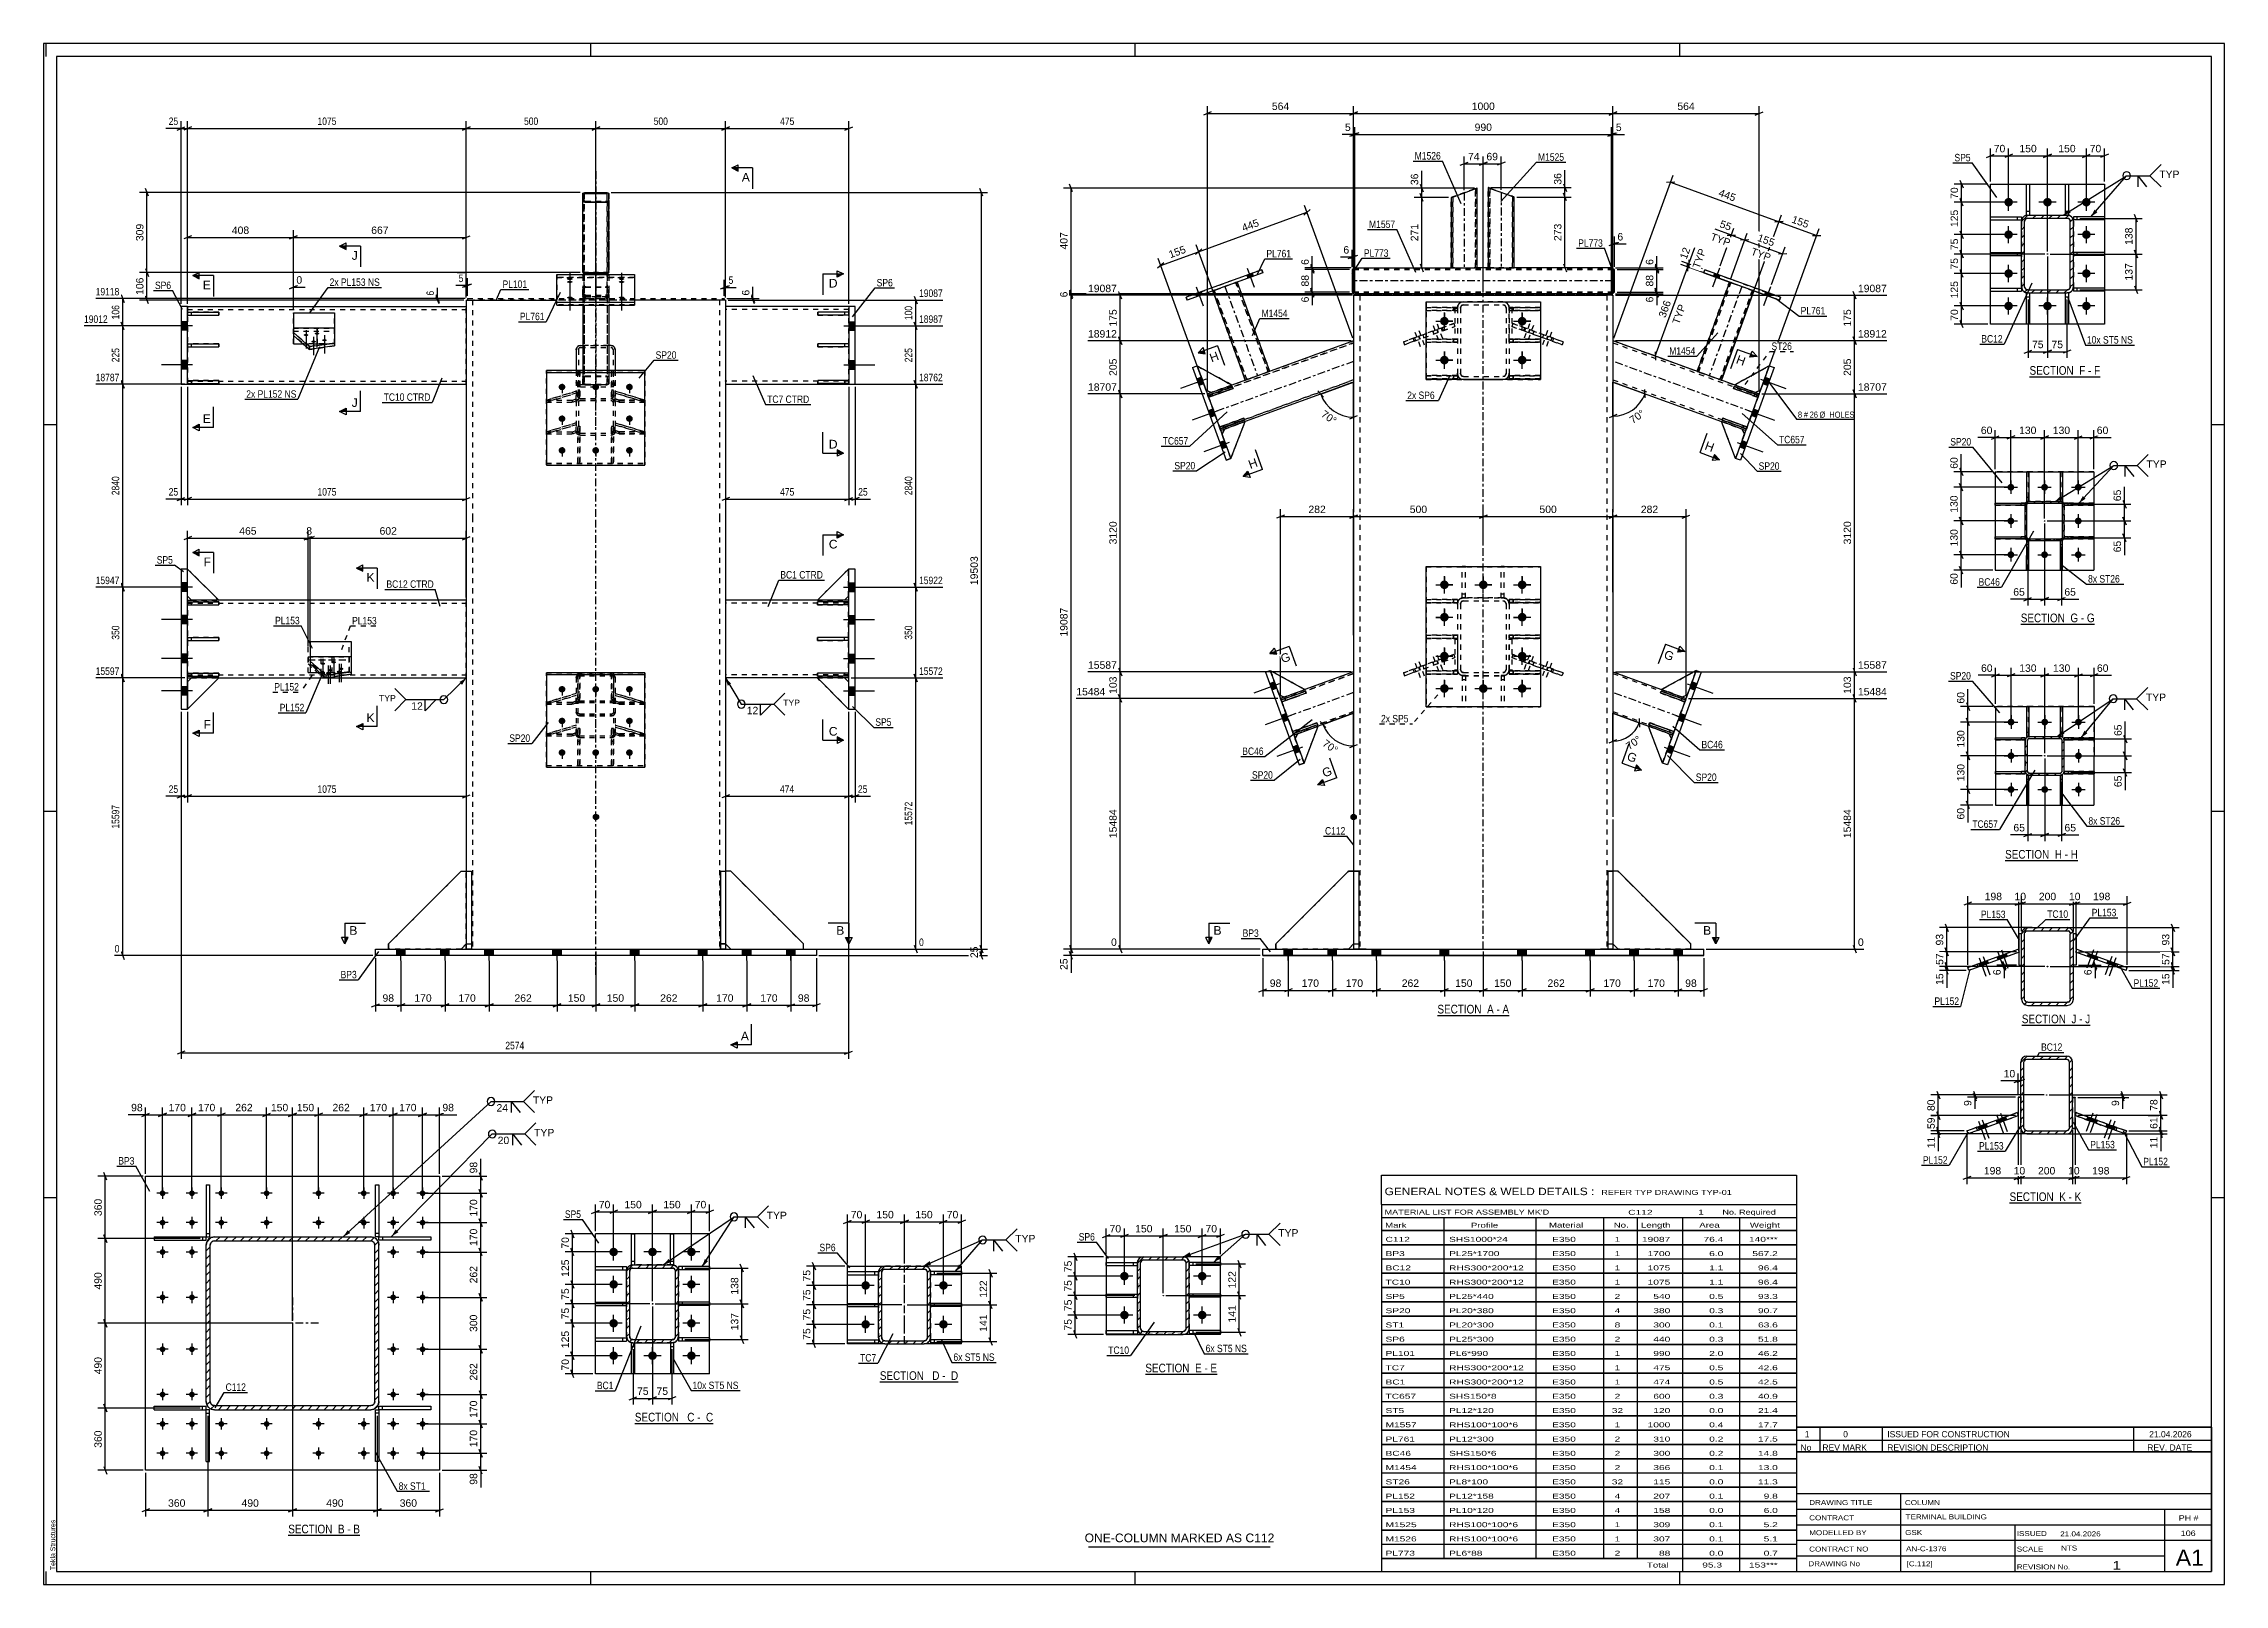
# Paper-space layout 'Layout1' of a CAD drawing. Header units: millimetres. Extents: x 0 to 841, y 0 to 594.
# The model-space entities are those that its viewports show. They can reach past a viewport. Long polylines and large blocks are cut down to what shows.
import ezdxf

# ---------------------------------------------------------------- set-up
doc = ezdxf.new("R2010")
doc.units = ezdxf.units.MM
doc.linetypes.add('DXK_LINE_DOT2', pattern=[3.9198, 1.9599, -1.9599])
doc.linetypes.add('DXK_LINE_DOT3', pattern=[5.9187, 2.979, -0.9799, 0.9799, -0.9799])
doc.layers.add('Viewport layer', color=7, linetype='Continuous', plot=False)
doc.styles.add('Arial', font='ARIAL.TTF', dxfattribs={"height": 0.2})
doc.styles.add('Arial Narrow', font='ARIALN.TTF', dxfattribs={"height": 0.2})

# ---------------------------------------------------------------- blocks, each defined once
blk = doc.blocks.new('Unknown-284856677-18 - 4378')
at = {"color": 6, "linetype": 'Continuous'}
blk.add_line((552.86, 220.66), (580.08, 220.66), dxfattribs=at)
at = {"color": 0, "linetype": 'Continuous'}
blk.add_wipeout([(570.97, 221.41), (570.97, 224.91), (552.86, 224.91), (552.86, 221.41)], dxfattribs=at)
blk.add_wipeout([(574.36, 221.41), (574.36, 224.91), (572.02, 224.91), (572.02, 221.41)], dxfattribs=at)
at = {"color": 7, "linetype": 'Continuous', "style": 'Arial Narrow'}
blk.add_text('SECTION ', height=3.34, dxfattribs=at).set_placement((552.86, 221.41))
at = {"color": 0, "linetype": 'Continuous'}
blk.add_wipeout([(576.68, 221.41), (576.68, 224.91), (575.41, 224.91), (575.41, 221.41)], dxfattribs=at)
blk.add_wipeout([(580.08, 221.41), (580.08, 224.91), (577.73, 224.91), (577.73, 221.41)], dxfattribs=at)
at = {"color": 7, "linetype": 'Continuous', "style": 'Arial Narrow'}
for s, p in [('F', (572.02, 221.41)), ('-', (575.41, 221.41)), ('F', (577.73, 221.41))]:
    blk.add_text(s, height=3.34, dxfattribs=at).set_placement(p)
blk = doc.blocks.new('Unknown-284856677-1134')
at = {"color": 5, "linetype": 'Continuous'}
for p, q in [((627.99, 349.07), (-213.01, 349.07)), ((-213.01, 349.07), (-213.01, -244.93)), ((-212.01, 344.07), (-212.01, 349.07)), ((-2.01, 344.07), (-2.01, 349.07)), ((207.99, 344.07), (207.99, 349.07)), ((417.99, 344.07), (417.99, 349.07)), ((627.99, -244.93), (627.99, 349.07)), ((622.99, 344.07), (-208.01, 344.07)), ((-208.01, 344.07), (-208.01, -239.93)), ((622.99, -239.93), (622.99, 344.07)), ((-208.01, 202.07), (-213.01, 202.07)), ((627.99, 202.07), (622.99, 202.07)), ((-208.01, 53.07), (-213.01, 53.07)), ((627.99, 53.07), (622.99, 53.07)), ((-208.01, -95.93), (-213.01, -95.93)), ((627.99, -95.93), (622.99, -95.93)), ((-212.01, -244.93), (-212.01, -239.93)), ((-208.01, -239.93), (622.99, -239.93)), ((-2.01, -244.93), (-2.01, -239.93)), ((207.99, -244.93), (207.99, -239.93)), ((417.99, -244.93), (417.99, -239.93)), ((-213.01, -244.93), (627.99, -244.93))]:
    blk.add_line(p, q, dxfattribs=at)
at = {"color": 174, "linetype": 'Continuous', "style": 'Arial'}
blk.add_text('Tekla Structures', height=1.9102, rotation=90, dxfattribs=at).set_placement((-208.51, -239.43))
blk = doc.blocks.new('Unknown-284856677-19 - 6016')
at = {"color": 6, "linetype": 'Continuous'}
blk.add_line((545.15, -97.9), (572.8, -97.9), dxfattribs=at)
at = {"color": 0, "linetype": 'Continuous'}
blk.add_wipeout([(563.26, -97.15), (563.26, -93.65), (545.15, -93.65), (545.15, -97.15)], dxfattribs=at)
blk.add_wipeout([(566.87, -97.15), (566.87, -93.65), (564.31, -93.65), (564.31, -97.15)], dxfattribs=at)
at = {"color": 7, "linetype": 'Continuous', "style": 'Arial Narrow'}
blk.add_text('SECTION ', height=3.34, dxfattribs=at).set_placement((545.15, -97.15))
at = {"color": 0, "linetype": 'Continuous'}
blk.add_wipeout([(569.19, -97.15), (569.19, -93.65), (567.92, -93.65), (567.92, -97.15)], dxfattribs=at)
blk.add_wipeout([(572.8, -97.15), (572.8, -93.65), (570.24, -93.65), (570.24, -97.15)], dxfattribs=at)
at = {"color": 7, "linetype": 'Continuous', "style": 'Arial Narrow'}
for s, p in [('K', (564.31, -97.15)), ('-', (567.92, -97.15)), ('K', (570.24, -97.15))]:
    blk.add_text(s, height=3.34, dxfattribs=at).set_placement(p)
blk = doc.blocks.new('Unknown-284856677-11 - 4721')
at = {"color": 6, "linetype": 'Continuous'}
blk.add_line((-118.66, -226.01), (-91.01, -226.01), dxfattribs=at)
at = {"color": 0, "linetype": 'Continuous'}
blk.add_wipeout([(-100.55, -225.26), (-100.55, -221.76), (-118.66, -221.76), (-118.66, -225.26)], dxfattribs=at)
blk.add_wipeout([(-96.94, -225.26), (-96.94, -221.76), (-99.5, -221.76), (-99.5, -225.26)], dxfattribs=at)
at = {"color": 7, "linetype": 'Continuous', "style": 'Arial Narrow'}
blk.add_text('SECTION ', height=3.34, dxfattribs=at).set_placement((-118.66, -225.26))
at = {"color": 0, "linetype": 'Continuous'}
blk.add_wipeout([(-94.62, -225.26), (-94.62, -221.76), (-95.89, -221.76), (-95.89, -225.26)], dxfattribs=at)
blk.add_wipeout([(-91.01, -225.26), (-91.01, -221.76), (-93.57, -221.76), (-93.57, -225.26)], dxfattribs=at)
at = {"color": 7, "linetype": 'Continuous', "style": 'Arial Narrow'}
for s, p in [('B', (-99.5, -225.26)), ('-', (-95.89, -225.26)), ('B', (-93.57, -225.26))]:
    blk.add_text(s, height=3.34, dxfattribs=at).set_placement(p)
blk = doc.blocks.new('Unknown-284856677-13 - 3718')
at = {"color": 6, "linetype": 'Continuous'}
blk.add_line((14.99, -182.88), (45.2, -182.88), dxfattribs=at)
at = {"color": 0, "linetype": 'Continuous'}
blk.add_wipeout([(33.1, -182.13), (33.1, -178.63), (14.99, -178.63), (14.99, -182.13)], dxfattribs=at)
blk.add_wipeout([(37.99, -182.13), (37.99, -178.63), (34.15, -178.63), (34.15, -182.13)], dxfattribs=at)
at = {"color": 7, "linetype": 'Continuous', "style": 'Arial Narrow'}
blk.add_text('SECTION ', height=3.34, dxfattribs=at).set_placement((14.99, -182.13))
at = {"color": 0, "linetype": 'Continuous'}
blk.add_wipeout([(40.31, -182.13), (40.31, -178.63), (39.04, -178.63), (39.04, -182.13)], dxfattribs=at)
blk.add_wipeout([(45.2, -182.13), (45.2, -178.63), (41.36, -178.63), (41.36, -182.13)], dxfattribs=at)
at = {"color": 7, "linetype": 'Continuous', "style": 'Arial Narrow'}
for s, p in [(' C', (34.15, -182.13)), ('-', (39.04, -182.13)), (' C', (41.36, -182.13))]:
    blk.add_text(s, height=3.34, dxfattribs=at).set_placement(p)
blk = doc.blocks.new('Unknown-284856677-14 - 4048')
at = {"color": 6, "linetype": 'Continuous'}
blk.add_line((109.47, -166.86), (139.67, -166.86), dxfattribs=at)
at = {"color": 0, "linetype": 'Continuous'}
blk.add_wipeout([(127.58, -166.11), (127.58, -162.61), (109.47, -162.61), (109.47, -166.11)], dxfattribs=at)
blk.add_wipeout([(132.46, -166.11), (132.46, -162.61), (128.63, -162.61), (128.63, -166.11)], dxfattribs=at)
at = {"color": 7, "linetype": 'Continuous', "style": 'Arial Narrow'}
blk.add_text('SECTION ', height=3.34, dxfattribs=at).set_placement((109.47, -166.11))
at = {"color": 0, "linetype": 'Continuous'}
blk.add_wipeout([(134.79, -166.11), (134.79, -162.61), (133.51, -162.61), (133.51, -166.11)], dxfattribs=at)
blk.add_wipeout([(139.67, -166.11), (139.67, -162.61), (135.84, -162.61), (135.84, -166.11)], dxfattribs=at)
at = {"color": 7, "linetype": 'Continuous', "style": 'Arial Narrow'}
for s, p in [(' D', (128.63, -166.11)), ('-', (133.51, -166.11)), (' D', (135.84, -166.11))]:
    blk.add_text(s, height=3.34, dxfattribs=at).set_placement(p)
blk = doc.blocks.new('Unknown-284856677-15 - 1512')
at = {"color": 6, "linetype": 'Continuous'}
blk.add_line((549.87, -29.36), (576.24, -29.36), dxfattribs=at)
at = {"color": 0, "linetype": 'Continuous'}
blk.add_wipeout([(567.98, -28.61), (567.98, -25.11), (549.87, -25.11), (549.87, -28.61)], dxfattribs=at)
blk.add_wipeout([(570.95, -28.61), (570.95, -25.11), (569.03, -25.11), (569.03, -28.61)], dxfattribs=at)
at = {"color": 7, "linetype": 'Continuous', "style": 'Arial Narrow'}
blk.add_text('SECTION ', height=3.34, dxfattribs=at).set_placement((549.87, -28.61))
at = {"color": 0, "linetype": 'Continuous'}
blk.add_wipeout([(573.27, -28.61), (573.27, -25.11), (572, -25.11), (572, -28.61)], dxfattribs=at)
blk.add_wipeout([(576.24, -28.61), (576.24, -25.11), (574.32, -25.11), (574.32, -28.61)], dxfattribs=at)
at = {"color": 7, "linetype": 'Continuous', "style": 'Arial Narrow'}
for s, p in [('J', (569.03, -28.61)), ('-', (572, -28.61)), ('J', (574.32, -28.61))]:
    blk.add_text(s, height=3.34, dxfattribs=at).set_placement(p)
blk = doc.blocks.new('Unknown-284856677-17 - 1873')
at = {"color": 6, "linetype": 'Continuous'}
blk.add_line((324.5, -25.58), (352.15, -25.58), dxfattribs=at)
at = {"color": 0, "linetype": 'Continuous'}
blk.add_wipeout([(342.61, -24.83), (342.61, -21.33), (324.5, -21.33), (324.5, -24.83)], dxfattribs=at)
blk.add_wipeout([(346.21, -24.83), (346.21, -21.33), (343.66, -21.33), (343.66, -24.83)], dxfattribs=at)
at = {"color": 7, "linetype": 'Continuous', "style": 'Arial Narrow'}
blk.add_text('SECTION ', height=3.34, dxfattribs=at).set_placement((324.5, -24.83))
at = {"color": 0, "linetype": 'Continuous'}
blk.add_wipeout([(348.54, -24.83), (348.54, -21.33), (347.26, -21.33), (347.26, -24.83)], dxfattribs=at)
blk.add_wipeout([(352.15, -24.83), (352.15, -21.33), (349.59, -21.33), (349.59, -24.83)], dxfattribs=at)
at = {"color": 7, "linetype": 'Continuous', "style": 'Arial Narrow'}
for s, p in [('A', (343.66, -24.83)), ('-', (347.26, -24.83)), ('A', (349.59, -24.83))]:
    blk.add_text(s, height=3.34, dxfattribs=at).set_placement(p)
blk = doc.blocks.new('Unknown-284856677-23 - 5101')
at = {"color": 6, "linetype": 'Continuous'}
blk.add_line((211.87, -163.94), (239.52, -163.94), dxfattribs=at)
at = {"color": 0, "linetype": 'Continuous'}
blk.add_wipeout([(229.98, -163.19), (229.98, -159.69), (211.87, -159.69), (211.87, -163.19)], dxfattribs=at)
blk.add_wipeout([(233.59, -163.19), (233.59, -159.69), (231.03, -159.69), (231.03, -163.19)], dxfattribs=at)
at = {"color": 7, "linetype": 'Continuous', "style": 'Arial Narrow'}
blk.add_text('SECTION ', height=3.34, dxfattribs=at).set_placement((211.87, -163.19))
at = {"color": 0, "linetype": 'Continuous'}
blk.add_wipeout([(235.91, -163.19), (235.91, -159.69), (234.64, -159.69), (234.64, -163.19)], dxfattribs=at)
blk.add_wipeout([(239.52, -163.19), (239.52, -159.69), (236.96, -159.69), (236.96, -163.19)], dxfattribs=at)
at = {"color": 7, "linetype": 'Continuous', "style": 'Arial Narrow'}
for s, p in [('E', (231.03, -163.19)), ('-', (234.64, -163.19)), ('E', (236.96, -163.19))]:
    blk.add_text(s, height=3.34, dxfattribs=at).set_placement(p)
blk = doc.blocks.new('Unknown-284856677-24 - 5405')
at = {"color": 6, "linetype": 'Continuous'}
blk.add_line((549.46, 125.25), (577.96, 125.25), dxfattribs=at)
at = {"color": 0, "linetype": 'Continuous'}
blk.add_wipeout([(567.56, 126), (567.56, 129.5), (549.46, 129.5), (549.46, 126)], dxfattribs=at)
blk.add_wipeout([(571.6, 126), (571.6, 129.5), (568.61, 129.5), (568.61, 126)], dxfattribs=at)
at = {"color": 7, "linetype": 'Continuous', "style": 'Arial Narrow'}
blk.add_text('SECTION ', height=3.34, dxfattribs=at).set_placement((549.46, 126))
at = {"color": 0, "linetype": 'Continuous'}
blk.add_wipeout([(573.92, 126), (573.92, 129.5), (572.65, 129.5), (572.65, 126)], dxfattribs=at)
blk.add_wipeout([(577.96, 126), (577.96, 129.5), (574.97, 129.5), (574.97, 126)], dxfattribs=at)
at = {"color": 7, "linetype": 'Continuous', "style": 'Arial Narrow'}
for s, p in [('G', (568.61, 126)), ('-', (572.65, 126)), ('G', (574.97, 126))]:
    blk.add_text(s, height=3.34, dxfattribs=at).set_placement(p)
blk = doc.blocks.new('Unknown-284856677-33 - 5742')
at = {"color": 6, "linetype": 'Continuous'}
blk.add_line((543.42, 34.11), (571.49, 34.11), dxfattribs=at)
at = {"color": 0, "linetype": 'Continuous'}
blk.add_wipeout([(561.53, 34.86), (561.53, 38.36), (543.42, 38.36), (543.42, 34.86)], dxfattribs=at)
blk.add_wipeout([(565.35, 34.86), (565.35, 38.36), (562.58, 38.36), (562.58, 34.86)], dxfattribs=at)
at = {"color": 7, "linetype": 'Continuous', "style": 'Arial Narrow'}
blk.add_text('SECTION ', height=3.34, dxfattribs=at).set_placement((543.42, 34.86))
at = {"color": 0, "linetype": 'Continuous'}
blk.add_wipeout([(567.67, 34.86), (567.67, 38.36), (566.4, 38.36), (566.4, 34.86)], dxfattribs=at)
blk.add_wipeout([(571.49, 34.86), (571.49, 38.36), (568.72, 38.36), (568.72, 34.86)], dxfattribs=at)
at = {"color": 7, "linetype": 'Continuous', "style": 'Arial Narrow'}
for s, p in [('H', (562.58, 34.86)), ('-', (566.4, 34.86)), ('H', (568.72, 34.86))]:
    blk.add_text(s, height=3.34, dxfattribs=at).set_placement(p)
blk = doc.blocks.new('Part-284856677-4425 - 4378')
at = {"color": 2, "linetype": 'Continuous'}
for p, q in [((551.67, 252.94), (552.17, 252.94)), ((551.67, 240.94), (551.67, 252.94)), ((552.87, 252.94), (552.87, 240.94)), ((552.87, 240.94), (551.67, 240.94))]:
    blk.add_line(p, q, dxfattribs=at)
at = {"color": 7, "linetype": 'DXK_LINE_DOT2'}
for p, q in [((552.17, 252.94), (552.87, 252.94)), ((551.67, 251.44), (552.87, 251.44))]:
    blk.add_line(p, q, dxfattribs=at)
blk = doc.blocks.new('Part-284856677-4450 - 4378')
at = {"color": 2, "linetype": 'Continuous'}
for p, q in [((537.77, 253.59), (537.77, 254.79)), ((537.77, 254.79), (549.77, 254.79)), ((537.77, 253.59), (549.77, 253.59)), ((549.77, 254.79), (549.77, 253.59))]:
    blk.add_line(p, q, dxfattribs=at)
at = {"color": 7, "linetype": 'DXK_LINE_DOT2'}
blk.add_line((548.27, 253.59), (548.27, 254.79), dxfattribs=at)
blk = doc.blocks.new('Part-284856677-4397 - 4378')
at = {"linetype": 'Continuous'}
h = blk.add_hatch(dxfattribs=at)
h.set_pattern_fill('', scale=0.7, style=0, pattern_type=0)
h.set_pattern_definition([(45, (549.773, 255.3375), (-1.57154, 1.57154), [])])
h.paths.add_polyline_path([(549.77, 280.54), (549.77, 255.34), (549.96, 254.42), (550.48, 253.64), (551.25, 253.12), (552.17, 252.94), (567.37, 252.94), (568.29, 253.12), (569.07, 253.64), (569.59, 254.42), (569.77, 255.34), (569.77, 280.54), (569.59, 281.46), (569.07, 282.23), (568.29, 282.75), (567.37, 282.94), (552.17, 282.94), (551.25, 282.75), (550.48, 282.23), (549.96, 281.46)])
h.paths.add_polyline_path([(551.32, 281.39), (551.71, 281.65), (552.17, 281.74), (567.37, 281.74), (567.83, 281.65), (568.22, 281.39), (568.48, 281), (568.57, 280.54), (568.57, 255.34), (568.48, 254.88), (568.22, 254.49), (567.83, 254.23), (567.37, 254.14), (552.17, 254.14), (551.71, 254.23), (551.32, 254.49), (551.06, 254.88), (550.97, 255.34), (550.97, 280.54), (551.06, 281)])
blk.add_hatch(color=246, dxfattribs=at).paths.add_polyline_path([(559.77, 267.84, -1), (559.77, 268.04, -1)])
at = {"color": 7, "linetype": 'DXK_LINE_DOT2'}
for p, q in [((549.77, 280.54), (549.96, 281.46)), ((549.77, 280.54), (549.77, 255.34)), ((551.06, 281), (550.97, 280.54)), ((550.97, 255.34), (550.97, 280.54)), ((551.25, 282.75), (552.17, 282.94)), ((552.17, 281.74), (551.71, 281.65)), ((552.17, 282.94), (567.37, 282.94)), ((552.17, 281.74), (567.37, 281.74)), ((567.37, 282.94), (568.29, 282.75)), ((567.83, 281.65), (567.37, 281.74)), ((568.57, 280.54), (568.48, 281)), ((568.57, 255.34), (568.57, 280.54)), ((569.59, 281.46), (569.77, 280.54)), ((569.77, 280.54), (569.77, 255.34)), ((549.96, 254.42), (549.77, 255.34)), ((550.97, 255.34), (551.06, 254.88)), ((552.17, 252.94), (551.25, 253.12)), ((551.71, 254.23), (552.17, 254.14)), ((552.17, 254.14), (567.37, 254.14)), ((552.17, 252.94), (567.37, 252.94)), ((567.37, 254.14), (567.83, 254.23)), ((568.29, 253.12), (567.37, 252.94)), ((568.48, 254.88), (568.57, 255.34)), ((569.77, 255.34), (569.59, 254.42))]:
    blk.add_line(p, q, dxfattribs=at)
at = {"color": 2, "linetype": 'Continuous'}
for p, q in [((549.96, 281.46), (549.77, 280.54)), ((549.77, 255.34), (549.77, 280.54)), ((550.97, 280.54), (551.06, 281)), ((550.97, 255.34), (550.97, 280.54)), ((552.17, 282.94), (551.25, 282.75)), ((551.71, 281.65), (552.17, 281.74)), ((552.17, 282.94), (567.37, 282.94)), ((552.17, 281.74), (567.37, 281.74)), ((568.29, 282.75), (567.37, 282.94)), ((567.37, 281.74), (567.83, 281.65)), ((568.48, 281), (568.57, 280.54)), ((568.57, 255.34), (568.57, 280.54)), ((569.77, 280.54), (569.59, 281.46)), ((569.77, 255.34), (569.77, 280.54)), ((549.77, 255.34), (549.96, 254.42)), ((551.06, 254.88), (550.97, 255.34)), ((551.25, 253.12), (552.17, 252.94)), ((552.17, 254.14), (551.71, 254.23)), ((552.17, 254.14), (567.37, 254.14)), ((552.17, 252.94), (567.37, 252.94)), ((567.83, 254.23), (567.37, 254.14)), ((567.37, 252.94), (568.29, 253.12)), ((568.57, 255.34), (568.48, 254.88)), ((569.59, 254.42), (569.77, 255.34))]:
    blk.add_line(p, q, dxfattribs=at)
at = {"color": 7, "linetype": 'DXK_LINE_DOT3'}
blk.add_line((559.77, 267.94), (559.77, 267.94), dxfattribs=at)
at = {"color": 246, "linetype": 'DXK_LINE_DOT2'}
blk.add_line((559.77, 267.94), (559.77, 267.94), dxfattribs=at)
at = {"color": 246, "linetype": 'Continuous'}
blk.add_circle((559.77, 267.94), 0.1, dxfattribs=at)
at = {"color": 7, "linetype": 'DXK_LINE_DOT2'}
for centre, radius, start, end in [((552.17, 280.54), 2.4, 112.5, 157.5), ((552.17, 280.54), 1.2, 112.5, 157.5), ((567.37, 280.54), 1.2, 22.5, 67.5), ((567.37, 280.54), 2.4, 22.5, 67.5), ((552.17, 255.34), 2.4, 202.5, 247.5), ((552.17, 255.34), 1.2, 202.5, 247.5), ((567.37, 255.34), 1.2, 292.5, 337.5), ((567.37, 255.34), 2.4, 292.5, 337.5)]:
    blk.add_arc(centre, radius, start, end, dxfattribs=at)
at = {"color": 2, "linetype": 'Continuous'}
for centre, radius, start, end in [((552.17, 280.54), 2.4, 112.5, 157.5), ((552.17, 280.54), 1.2, 112.5, 157.5), ((567.37, 280.54), 1.2, 22.5, 67.5), ((567.37, 280.54), 2.4, 22.5, 67.5), ((552.17, 255.34), 2.4, 202.5, 247.5), ((552.17, 255.34), 1.2, 202.5, 247.5), ((567.37, 255.34), 1.2, 292.5, 337.5), ((567.37, 255.34), 2.4, 292.5, 337.5)]:
    blk.add_arc(centre, radius, start, end, dxfattribs=at)
blk = doc.blocks.new('Part-284856677-4420 - 4378')
at = {"color": 2, "linetype": 'Continuous'}
for p, q in [((566.67, 240.94), (566.67, 252.94)), ((567.87, 252.94), (567.37, 252.94)), ((567.87, 252.94), (567.87, 240.94)), ((567.87, 240.94), (566.67, 240.94))]:
    blk.add_line(p, q, dxfattribs=at)
at = {"color": 7, "linetype": 'DXK_LINE_DOT2'}
for p, q in [((566.67, 252.94), (567.37, 252.94)), ((566.67, 251.44), (567.87, 251.44))]:
    blk.add_line(p, q, dxfattribs=at)
blk = doc.blocks.new('Part-284856677-4404 - 4378')
at = {"color": 2, "linetype": 'Continuous'}
for p, q in [((537.77, 240.94), (537.77, 294.94)), ((537.77, 294.94), (581.77, 294.94)), ((581.77, 294.94), (581.77, 240.94)), ((581.77, 240.94), (537.77, 240.94))]:
    blk.add_line(p, q, dxfattribs=at)
blk = doc.blocks.new('Part-284856677-4430 - 4378')
at = {"color": 2, "linetype": 'Continuous'}
for p, q in [((566.67, 282.94), (566.67, 294.94)), ((566.67, 294.94), (567.87, 294.94)), ((567.87, 294.94), (567.87, 282.94)), ((567.87, 282.94), (567.37, 282.94))]:
    blk.add_line(p, q, dxfattribs=at)
at = {"color": 7, "linetype": 'DXK_LINE_DOT2'}
for p, q in [((566.67, 284.44), (567.87, 284.44)), ((567.37, 282.94), (566.67, 282.94))]:
    blk.add_line(p, q, dxfattribs=at)
blk = doc.blocks.new('Part-284856677-4435 - 4378')
at = {"color": 2, "linetype": 'Continuous'}
for p, q in [((551.67, 282.94), (551.67, 294.94)), ((551.67, 294.94), (552.87, 294.94)), ((552.87, 294.94), (552.87, 282.94)), ((551.67, 282.94), (552.17, 282.94))]:
    blk.add_line(p, q, dxfattribs=at)
at = {"color": 7, "linetype": 'DXK_LINE_DOT2'}
for p, q in [((551.67, 284.44), (552.87, 284.44)), ((552.17, 282.94), (552.87, 282.94))]:
    blk.add_line(p, q, dxfattribs=at)
blk = doc.blocks.new('Part-284856677-4440 - 4378')
at = {"color": 2, "linetype": 'Continuous'}
for p, q in [((537.77, 267.34), (537.77, 268.54)), ((537.77, 268.54), (549.77, 268.54)), ((537.77, 267.34), (549.77, 267.34))]:
    blk.add_line(p, q, dxfattribs=at)
at = {"color": 7, "linetype": 'DXK_LINE_DOT2'}
for p, q in [((548.27, 267.34), (548.27, 268.54)), ((549.77, 268.54), (549.77, 267.34))]:
    blk.add_line(p, q, dxfattribs=at)
blk = doc.blocks.new('Part-284856677-4445 - 4378')
at = {"color": 2, "linetype": 'Continuous'}
for p, q in [((537.77, 281.09), (537.77, 282.29)), ((537.77, 282.29), (549.77, 282.29)), ((537.77, 281.09), (549.77, 281.09)), ((549.77, 282.29), (549.77, 281.09))]:
    blk.add_line(p, q, dxfattribs=at)
at = {"color": 7, "linetype": 'DXK_LINE_DOT2'}
blk.add_line((548.27, 281.09), (548.27, 282.29), dxfattribs=at)
blk = doc.blocks.new('Part-284856677-4455 - 4378')
at = {"color": 2, "linetype": 'Continuous'}
for p, q in [((581.77, 268.54), (569.77, 268.54)), ((581.77, 267.34), (569.77, 267.34)), ((581.77, 268.54), (581.77, 267.34))]:
    blk.add_line(p, q, dxfattribs=at)
at = {"color": 7, "linetype": 'DXK_LINE_DOT2'}
for p, q in [((569.77, 268.54), (569.77, 267.34)), ((571.27, 267.34), (571.27, 268.54))]:
    blk.add_line(p, q, dxfattribs=at)
blk = doc.blocks.new('Part-284856677-4460 - 4378')
at = {"color": 2, "linetype": 'Continuous'}
for p, q in [((581.77, 282.29), (569.77, 282.29)), ((569.77, 282.29), (569.77, 281.09)), ((581.77, 281.09), (569.77, 281.09)), ((581.77, 282.29), (581.77, 281.09))]:
    blk.add_line(p, q, dxfattribs=at)
at = {"color": 7, "linetype": 'DXK_LINE_DOT2'}
blk.add_line((571.27, 281.09), (571.27, 282.29), dxfattribs=at)
blk = doc.blocks.new('Part-284856677-4465 - 4378')
at = {"color": 2, "linetype": 'Continuous'}
for p, q in [((581.77, 254.79), (569.77, 254.79)), ((569.77, 254.79), (569.77, 253.59)), ((581.77, 253.59), (569.77, 253.59)), ((581.77, 254.79), (581.77, 253.59))]:
    blk.add_line(p, q, dxfattribs=at)
at = {"color": 7, "linetype": 'DXK_LINE_DOT2'}
blk.add_line((571.27, 253.59), (571.27, 254.79), dxfattribs=at)
blk = doc.blocks.new('Bolt-284856677-4546 - 4378')
at = {"linetype": 'Continuous'}
for points in [[(543.12, 287.94, -1), (546.42, 287.94, -1)], [(558.12, 287.94, -1), (561.42, 287.94, -1)], [(573.12, 287.94, -1), (576.42, 287.94, -1)], [(543.12, 275.44, -1), (546.42, 275.44, -1)], [(573.12, 275.44, -1), (576.42, 275.44, -1)], [(543.12, 260.44, -1), (546.42, 260.44, -1)], [(573.12, 260.44, -1), (576.42, 260.44, -1)], [(543.12, 247.94, -1), (546.42, 247.94, -1)], [(558.12, 247.94, -1), (561.42, 247.94, -1)], [(573.12, 247.94, -1), (576.42, 247.94, -1)]]:
    blk.add_hatch(color=1, dxfattribs=at).paths.add_polyline_path(points)
at = {"color": 1, "linetype": 'Continuous'}
for p, q in [((548.07, 287.94), (541.47, 287.94)), ((544.77, 284.64), (544.77, 291.24)), ((563.07, 287.94), (556.47, 287.94)), ((559.77, 284.64), (559.77, 291.24)), ((578.07, 287.94), (571.47, 287.94)), ((574.77, 284.64), (574.77, 291.24)), ((544.77, 272.14), (544.77, 278.74)), ((574.77, 272.14), (574.77, 278.74)), ((548.07, 275.44), (541.47, 275.44)), ((578.07, 275.44), (571.47, 275.44)), ((544.77, 257.14), (544.77, 263.74)), ((574.77, 257.14), (574.77, 263.74)), ((548.07, 260.44), (541.47, 260.44)), ((578.07, 260.44), (571.47, 260.44)), ((548.07, 247.94), (541.47, 247.94)), ((544.77, 244.64), (544.77, 251.24)), ((563.07, 247.94), (556.47, 247.94)), ((559.77, 244.64), (559.77, 251.24)), ((578.07, 247.94), (571.47, 247.94)), ((574.77, 244.64), (574.77, 251.24))]:
    blk.add_line(p, q, dxfattribs=at)
blk = doc.blocks.new('Part-284856677-6106 - 6016')
at = {"color": 2, "linetype": 'Continuous'}
for p, q in [((549.44, -57.16), (548.44, -57.16)), ((548.44, -57.16), (549.44, -57.16)), ((548.44, -57.16), (548.44, -69.16)), ((548.44, -69.16), (549.44, -69.16)), ((549.44, -68.85), (549.44, -69.16))]:
    blk.add_line(p, q, dxfattribs=at)
at = {"color": 7, "linetype": 'DXK_LINE_DOT2'}
for p, q in [((548.44, -57.16), (548.44, -57.16)), ((548.44, -57.16), (548.44, -57.16)), ((549.44, -57.16), (549.44, -68.85)), ((549.44, -69.16), (548.44, -69.16))]:
    blk.add_line(p, q, dxfattribs=at)
blk = doc.blocks.new('Bolt-284856677-6058 - 6016')
at = {"linetype": 'Continuous'}
for points in [[(575.29, -65.98), (576.98, -66.6), (577.39, -65.47), (575.7, -64.85)], [(576.8, -66.53), (578.49, -67.15), (578.9, -66.02), (577.21, -65.4)], [(582.31, -68.54), (584, -69.15), (584.41, -68.02), (582.72, -67.41)], [(583.82, -69.09), (585.51, -69.7), (585.92, -68.57), (584.23, -67.96)]]:
    blk.add_hatch(color=1, dxfattribs=at).paths.add_polyline_path(points)
at = {"color": 1, "linetype": 'Continuous'}
for p, q in [((577.23, -63.28), (574.66, -70.33)), ((575.7, -64.85), (575.29, -65.98)), ((578.74, -63.83), (576.18, -70.88)), ((577.21, -65.4), (576.8, -66.53)), ((577.39, -65.47), (576.98, -66.6)), ((578.9, -66.02), (578.49, -67.15)), ((584.25, -65.84), (581.69, -72.88)), ((585.76, -66.39), (583.2, -73.43)), ((582.72, -67.41), (582.31, -68.54)), ((584.23, -67.96), (583.82, -69.09)), ((584.41, -68.02), (584, -69.15)), ((585.92, -68.57), (585.51, -69.7))]:
    blk.add_line(p, q, dxfattribs=at)
blk = doc.blocks.new('Bolt-284856677-6057 - 6016')
at = {"linetype": 'Continuous'}
for points in [[(540.4, -67.14), (542.09, -66.53), (541.68, -65.4), (539.98, -66.02)], [(541.9, -66.59), (543.6, -65.98), (543.18, -64.85), (541.49, -65.47)], [(533.37, -69.7), (535.06, -69.08), (534.65, -67.96), (532.96, -68.57)], [(534.88, -69.15), (536.57, -68.54), (536.16, -67.41), (534.47, -68.02)]]:
    blk.add_hatch(color=1, dxfattribs=at).paths.add_polyline_path(points)
at = {"color": 1, "linetype": 'Continuous'}
for p, q in [((533.12, -66.39), (535.69, -73.43)), ((534.63, -65.84), (537.2, -72.88)), ((539.98, -66.02), (540.4, -67.14)), ((540.15, -63.83), (542.71, -70.88)), ((541.49, -65.47), (541.9, -66.59)), ((541.66, -63.28), (544.22, -70.33)), ((541.68, -65.4), (542.09, -66.53)), ((543.18, -64.85), (543.6, -65.98)), ((532.96, -68.57), (533.37, -69.7)), ((534.47, -68.02), (534.88, -69.15)), ((534.65, -67.96), (535.06, -69.08)), ((536.16, -67.41), (536.57, -68.54))]:
    blk.add_line(p, q, dxfattribs=at)
blk = doc.blocks.new('Part-284856677-6109 - 6016')
at = {"color": 2, "linetype": 'Continuous'}
for p, q in [((570.8, -63.07), (570.39, -64.2)), ((586.15, -69.93), (570.39, -64.2)), ((570.8, -63.07), (586.56, -68.81)), ((586.56, -68.81), (586.15, -69.93)), ((589.79, -71.26), (586.15, -69.93)), ((586.56, -68.81), (590.2, -70.13)), ((590.2, -70.13), (589.79, -71.26))]:
    blk.add_line(p, q, dxfattribs=at)
at = {"color": 7, "linetype": 'DXK_LINE_DOT2'}
for p, q in [((570.8, -63.07), (570.39, -64.2)), ((570.39, -64.2), (570.39, -64.2)), ((570.39, -64.2), (574.87, -65.83)), ((570.8, -63.07), (570.8, -63.07)), ((575.28, -64.7), (570.8, -63.07)), ((575.28, -64.7), (574.87, -65.83)), ((574.87, -65.83), (589.79, -71.26)), ((590.2, -70.13), (575.28, -64.7))]:
    blk.add_line(p, q, dxfattribs=at)
blk = doc.blocks.new('Part-284856677-6077 - 6016')
at = {"linetype": 'Continuous'}
h = blk.add_hatch(dxfattribs=at)
h.set_pattern_fill('', scale=0.7, style=0, pattern_type=0)
h.set_pattern_definition([(45, (549.442, -68.841), (-1.57154, 1.57154), [])])
h.paths.add_polyline_path([(549.44, -43.64), (549.44, -68.84), (549.62, -69.76), (550.14, -70.54), (550.92, -71.06), (551.84, -71.24), (567.04, -71.24), (567.96, -71.06), (568.74, -70.54), (569.26, -69.76), (569.44, -68.84), (569.44, -43.64), (569.26, -42.72), (568.74, -41.94), (567.96, -41.42), (567.04, -41.24), (551.84, -41.24), (550.92, -41.42), (550.14, -41.94), (549.62, -42.72)])
h.paths.add_polyline_path([(550.99, -42.79), (551.38, -42.53), (551.84, -42.44), (567.04, -42.44), (567.5, -42.53), (567.89, -42.79), (568.15, -43.18), (568.24, -43.64), (568.24, -68.84), (568.15, -69.3), (567.89, -69.69), (567.5, -69.95), (567.04, -70.04), (551.84, -70.04), (551.38, -69.95), (550.99, -69.69), (550.73, -69.3), (550.64, -68.84), (550.64, -43.64), (550.73, -43.18)])
blk.add_hatch(color=246, dxfattribs=at).paths.add_polyline_path([(559.44, -56.34, -1), (559.44, -56.14, -1)])
at = {"color": 2, "linetype": 'Continuous'}
for p, q in [((551.84, -41.24), (550.92, -41.42)), ((551.84, -41.24), (567.04, -41.24)), ((567.96, -41.42), (567.04, -41.24)), ((549.62, -42.72), (549.44, -43.64)), ((549.44, -68.84), (549.44, -43.64)), ((550.64, -43.64), (550.73, -43.18)), ((550.64, -68.84), (550.64, -43.64)), ((551.38, -42.53), (551.84, -42.44)), ((551.84, -42.44), (567.04, -42.44)), ((567.04, -42.44), (567.5, -42.53)), ((568.15, -43.18), (568.24, -43.64)), ((568.24, -68.84), (568.24, -43.64)), ((569.44, -43.64), (569.26, -42.72)), ((569.44, -68.84), (569.44, -43.64)), ((549.44, -68.84), (549.62, -69.76)), ((550.73, -69.3), (550.64, -68.84)), ((550.92, -71.06), (551.84, -71.24)), ((551.84, -70.04), (551.38, -69.95)), ((551.84, -70.04), (567.04, -70.04)), ((551.84, -71.24), (567.04, -71.24)), ((567.5, -69.95), (567.04, -70.04)), ((567.04, -71.24), (567.96, -71.06)), ((568.24, -68.84), (568.15, -69.3)), ((569.26, -69.76), (569.44, -68.84))]:
    blk.add_line(p, q, dxfattribs=at)
at = {"color": 7, "linetype": 'DXK_LINE_DOT2'}
for p, q in [((551.84, -41.24), (551.84, -41.24)), ((567.04, -41.24), (567.04, -41.24)), ((549.44, -43.64), (549.44, -43.64)), ((550.64, -43.64), (550.64, -43.64)), ((551.84, -42.44), (551.84, -42.44)), ((567.04, -42.44), (567.04, -42.44)), ((568.24, -43.64), (568.24, -43.64)), ((569.44, -43.64), (569.44, -43.64)), ((549.44, -68.84), (549.44, -68.84)), ((550.64, -68.84), (550.64, -68.84)), ((551.84, -70.04), (551.84, -70.04)), ((551.84, -71.24), (551.84, -71.24)), ((567.04, -70.04), (567.04, -70.04)), ((567.04, -71.24), (567.04, -71.24)), ((568.24, -68.84), (568.24, -68.84)), ((569.44, -68.84), (569.44, -68.84))]:
    blk.add_line(p, q, dxfattribs=at)
at = {"color": 7, "linetype": 'DXK_LINE_DOT3'}
blk.add_line((559.44, -56.24), (559.44, -56.24), dxfattribs=at)
at = {"color": 246, "linetype": 'DXK_LINE_DOT2'}
blk.add_line((559.44, -56.24), (559.44, -56.24), dxfattribs=at)
at = {"color": 246, "linetype": 'Continuous'}
blk.add_circle((559.44, -56.24), 0.1, dxfattribs=at)
at = {"color": 2, "linetype": 'Continuous'}
for centre, radius, start, end in [((551.84, -43.64), 2.4, 112.5, 157.5), ((567.04, -43.64), 2.4, 22.5, 67.5), ((551.84, -43.64), 1.2, 112.5, 157.5), ((567.04, -43.64), 1.2, 22.5, 67.5), ((551.84, -68.84), 2.4, 202.5, 247.5), ((551.84, -68.84), 1.2, 202.5, 247.5), ((567.04, -68.84), 1.2, 292.5, 337.5), ((567.04, -68.84), 2.4, 292.5, 337.5)]:
    blk.add_arc(centre, radius, start, end, dxfattribs=at)
blk = doc.blocks.new('Part-284856677-6107 - 6016')
at = {"color": 2, "linetype": 'Continuous'}
for p, q in [((569.44, -57.16), (570.44, -57.16)), ((569.44, -57.17), (570.44, -57.17)), ((570.44, -69.17), (570.44, -57.17)), ((569.44, -69.17), (569.44, -68.84)), ((570.44, -69.17), (569.44, -69.17))]:
    blk.add_line(p, q, dxfattribs=at)
at = {"color": 7, "linetype": 'DXK_LINE_DOT2'}
for p, q in [((569.44, -57.16), (569.44, -68.84)), ((570.44, -57.16), (570.44, -57.17)), ((569.44, -69.16), (570.44, -69.16))]:
    blk.add_line(p, q, dxfattribs=at)
blk = doc.blocks.new('Part-284856677-6124 - 6016')
at = {"color": 7, "linetype": 'DXK_LINE_DOT2'}
for p, q in [((543.61, -64.7), (528.68, -70.13)), ((529.09, -71.26), (544.02, -65.82)), ((548.08, -63.07), (543.61, -64.7)), ((543.61, -64.7), (544.02, -65.82)), ((544.02, -65.82), (548.49, -64.2)), ((548.08, -63.07), (548.08, -63.07)), ((548.08, -63.07), (548.49, -64.2)), ((548.49, -64.2), (548.49, -64.2))]:
    blk.add_line(p, q, dxfattribs=at)
at = {"color": 2, "linetype": 'Continuous'}
for p, q in [((532.32, -68.81), (548.08, -63.07)), ((532.73, -69.93), (548.49, -64.2)), ((548.08, -63.07), (548.49, -64.2)), ((528.68, -70.13), (532.32, -68.81)), ((528.68, -70.13), (529.09, -71.26)), ((532.73, -69.93), (529.09, -71.26)), ((532.32, -68.81), (532.73, -69.93))]:
    blk.add_line(p, q, dxfattribs=at)
blk = doc.blocks.new('Part-284856677-4786 - 4721')
at = {"color": 2, "linetype": 'Continuous'}
for p, q in [((-170.34, -110.94), (-150.34, -110.94)), ((-170.34, -110.94), (-170.34, -112.28)), ((-170.34, -112.28), (-150.34, -112.28)), ((-151.68, -110.94), (-151.68, -112.28)), ((-150.34, -112.28), (-150.34, -110.94))]:
    blk.add_line(p, q, dxfattribs=at)
blk = doc.blocks.new('Part-284856677-4730 - 4721')
at = {"color": 2, "linetype": 'Continuous'}
for p, q in [((-173.68, -87.61), (-60.35, -87.61)), ((-173.68, -200.94), (-173.68, -87.61)), ((-60.35, -87.61), (-60.35, -200.94)), ((-60.35, -200.94), (-173.68, -200.94))]:
    blk.add_line(p, q, dxfattribs=at)
blk = doc.blocks.new('Part-284856677-4796 - 4721')
at = {"color": 2, "linetype": 'Continuous'}
for p, q in [((-83.68, -177.61), (-83.68, -176.28)), ((-83.68, -176.28), (-63.68, -176.28)), ((-82.34, -177.61), (-82.34, -176.28)), ((-63.68, -176.28), (-63.68, -177.61)), ((-63.68, -177.61), (-83.68, -177.61))]:
    blk.add_line(p, q, dxfattribs=at)
blk = doc.blocks.new('Part-284856677-4764 - 4721')
at = {"color": 2, "linetype": 'Continuous'}
for p, q in [((-170.34, -176.28), (-150.34, -176.28)), ((-170.34, -177.61), (-170.34, -176.28)), ((-151.68, -177.61), (-151.68, -176.28)), ((-150.34, -177.61), (-150.34, -176.28)), ((-170.34, -177.61), (-150.34, -177.61))]:
    blk.add_line(p, q, dxfattribs=at)
blk = doc.blocks.new('Part-284856677-4801 - 4721')
at = {"color": 2, "linetype": 'Continuous'}
for p, q in [((-85.01, -197.61), (-85.01, -177.61)), ((-85.01, -177.61), (-83.68, -177.61)), ((-83.68, -178.94), (-85.01, -178.94)), ((-83.68, -177.61), (-83.68, -197.61)), ((-83.68, -197.61), (-85.01, -197.61))]:
    blk.add_line(p, q, dxfattribs=at)
blk = doc.blocks.new('Part-284856677-4769 - 4721')
at = {"color": 2, "linetype": 'Continuous'}
for p, q in [((-150.34, -197.61), (-150.34, -177.61)), ((-149.01, -177.61), (-150.34, -177.61)), ((-150.34, -178.94), (-149.01, -178.94)), ((-149.01, -197.61), (-149.01, -177.61)), ((-150.34, -197.61), (-149.01, -197.61))]:
    blk.add_line(p, q, dxfattribs=at)
blk = doc.blocks.new('Part-284856677-4791 - 4721')
at = {"color": 2, "linetype": 'Continuous'}
for p, q in [((-150.34, -90.94), (-149.01, -90.94)), ((-150.34, -90.94), (-150.34, -110.94)), ((-149.01, -90.94), (-149.01, -110.94)), ((-150.34, -109.61), (-149.01, -109.61)), ((-150.34, -110.94), (-149.01, -110.94))]:
    blk.add_line(p, q, dxfattribs=at)
blk = doc.blocks.new('Part-284856677-4806 - 4721')
at = {"color": 2, "linetype": 'Continuous'}
for p, q in [((-83.68, -112.28), (-83.68, -110.94)), ((-83.68, -110.94), (-63.68, -110.94)), ((-63.68, -112.28), (-83.68, -112.28)), ((-82.34, -110.94), (-82.34, -112.28)), ((-63.68, -110.94), (-63.68, -112.28))]:
    blk.add_line(p, q, dxfattribs=at)
blk = doc.blocks.new('Part-284856677-4811 - 4721')
at = {"color": 2, "linetype": 'Continuous'}
for p, q in [((-85.01, -110.94), (-85.01, -90.94)), ((-85.01, -90.94), (-83.68, -90.94)), ((-83.68, -90.94), (-83.68, -110.94)), ((-83.68, -109.61), (-85.01, -109.61)), ((-83.68, -110.94), (-85.01, -110.94))]:
    blk.add_line(p, q, dxfattribs=at)
blk = doc.blocks.new('Bolt-284856677-4864 - 4721')
at = {"linetype": 'Continuous'}
for points in [[(-166.05, -94.14, -1), (-168.25, -94.14, -1)], [(-154.71, -94.14, -1), (-156.91, -94.14, -1)], [(-143.38, -94.14, -1), (-145.58, -94.14, -1)], [(-125.91, -94.14, -1), (-128.11, -94.14, -1)], [(-105.91, -94.14, -1), (-108.11, -94.14, -1)], [(-88.45, -94.14, -1), (-90.65, -94.14, -1)], [(-77.11, -94.14, -1), (-79.31, -94.14, -1)], [(-65.78, -94.14, -1), (-67.98, -94.14, -1)], [(-166.05, -105.48, -1), (-168.25, -105.48, -1)], [(-154.71, -105.48, -1), (-156.91, -105.48, -1)], [(-143.38, -105.48, -1), (-145.58, -105.48, -1)], [(-125.91, -105.48, -1), (-128.11, -105.48, -1)], [(-105.91, -105.48, -1), (-108.11, -105.48, -1)], [(-88.45, -105.48, -1), (-90.65, -105.48, -1)], [(-77.11, -105.48, -1), (-79.31, -105.48, -1)], [(-65.78, -105.48, -1), (-67.98, -105.48, -1)], [(-166.05, -116.81, -1), (-168.25, -116.81, -1)], [(-154.71, -116.81, -1), (-156.91, -116.81, -1)], [(-77.11, -116.81, -1), (-79.31, -116.81, -1)], [(-65.78, -116.81, -1), (-67.98, -116.81, -1)], [(-166.05, -134.28, -1), (-168.25, -134.28, -1)], [(-154.71, -134.28, -1), (-156.91, -134.28, -1)], [(-77.11, -134.28, -1), (-79.31, -134.28, -1)], [(-65.78, -134.28, -1), (-67.98, -134.28, -1)], [(-166.05, -154.28, -1), (-168.25, -154.28, -1)], [(-154.71, -154.28, -1), (-156.91, -154.28, -1)], [(-77.11, -154.28, -1), (-79.31, -154.28, -1)], [(-65.78, -154.28, -1), (-67.98, -154.28, -1)], [(-166.05, -171.74, -1), (-168.25, -171.74, -1)], [(-154.71, -171.74, -1), (-156.91, -171.74, -1)], [(-77.11, -171.74, -1), (-79.31, -171.74, -1)], [(-65.78, -171.74, -1), (-67.98, -171.74, -1)], [(-166.05, -183.08, -1), (-168.25, -183.08, -1)], [(-154.71, -183.08, -1), (-156.91, -183.08, -1)], [(-143.38, -183.08, -1), (-145.58, -183.08, -1)], [(-125.91, -183.08, -1), (-128.11, -183.08, -1)], [(-105.91, -183.08, -1), (-108.11, -183.08, -1)], [(-88.45, -183.08, -1), (-90.65, -183.08, -1)], [(-77.11, -183.08, -1), (-79.31, -183.08, -1)], [(-65.78, -183.08, -1), (-67.98, -183.08, -1)], [(-166.05, -194.41, -1), (-168.25, -194.41, -1)], [(-154.71, -194.41, -1), (-156.91, -194.41, -1)], [(-143.38, -194.41, -1), (-145.58, -194.41, -1)], [(-125.91, -194.41, -1), (-128.11, -194.41, -1)], [(-105.91, -194.41, -1), (-108.11, -194.41, -1)], [(-88.45, -194.41, -1), (-90.65, -194.41, -1)], [(-77.11, -194.41, -1), (-79.31, -194.41, -1)], [(-65.78, -194.41, -1), (-67.98, -194.41, -1)]]:
    blk.add_hatch(color=1, dxfattribs=at).paths.add_polyline_path(points)
at = {"color": 1, "linetype": 'Continuous'}
for p, q in [((-167.15, -91.94), (-167.15, -96.34)), ((-155.81, -91.94), (-155.81, -96.34)), ((-144.48, -91.94), (-144.48, -96.34)), ((-127.01, -91.94), (-127.01, -96.34)), ((-107.01, -91.94), (-107.01, -96.34)), ((-89.55, -91.94), (-89.55, -96.34)), ((-78.21, -91.94), (-78.21, -96.34)), ((-66.88, -91.94), (-66.88, -96.34)), ((-164.95, -94.14), (-169.35, -94.14)), ((-153.61, -94.14), (-158.01, -94.14)), ((-142.28, -94.14), (-146.68, -94.14)), ((-124.81, -94.14), (-129.21, -94.14)), ((-104.81, -94.14), (-109.21, -94.14)), ((-87.35, -94.14), (-91.75, -94.14)), ((-76.01, -94.14), (-80.41, -94.14)), ((-64.68, -94.14), (-69.08, -94.14)), ((-164.95, -105.48), (-169.35, -105.48)), ((-167.15, -103.28), (-167.15, -107.68)), ((-153.61, -105.48), (-158.01, -105.48)), ((-155.81, -103.28), (-155.81, -107.68)), ((-142.28, -105.48), (-146.68, -105.48)), ((-144.48, -103.28), (-144.48, -107.68)), ((-124.81, -105.48), (-129.21, -105.48)), ((-127.01, -103.28), (-127.01, -107.68)), ((-104.81, -105.48), (-109.21, -105.48)), ((-107.01, -103.28), (-107.01, -107.68)), ((-87.35, -105.48), (-91.75, -105.48)), ((-89.55, -103.28), (-89.55, -107.68)), ((-76.01, -105.48), (-80.41, -105.48)), ((-78.21, -103.28), (-78.21, -107.68)), ((-64.68, -105.48), (-69.08, -105.48)), ((-66.88, -103.28), (-66.88, -107.68)), ((-164.95, -116.81), (-169.35, -116.81)), ((-167.15, -114.61), (-167.15, -119.01)), ((-153.61, -116.81), (-158.01, -116.81)), ((-155.81, -114.61), (-155.81, -119.01)), ((-76.01, -116.81), (-80.41, -116.81)), ((-78.21, -114.61), (-78.21, -119.01)), ((-64.68, -116.81), (-69.08, -116.81)), ((-66.88, -114.61), (-66.88, -119.01)), ((-164.95, -134.28), (-169.35, -134.28)), ((-167.15, -132.08), (-167.15, -136.48)), ((-153.61, -134.28), (-158.01, -134.28)), ((-155.81, -132.08), (-155.81, -136.48)), ((-76.01, -134.28), (-80.41, -134.28)), ((-78.21, -132.08), (-78.21, -136.48)), ((-64.68, -134.28), (-69.08, -134.28)), ((-66.88, -132.08), (-66.88, -136.48)), ((-164.95, -154.28), (-169.35, -154.28)), ((-167.15, -152.08), (-167.15, -156.48)), ((-153.61, -154.28), (-158.01, -154.28)), ((-155.81, -152.08), (-155.81, -156.48)), ((-76.01, -154.28), (-80.41, -154.28)), ((-78.21, -152.08), (-78.21, -156.48)), ((-64.68, -154.28), (-69.08, -154.28)), ((-66.88, -152.08), (-66.88, -156.48)), ((-164.95, -171.74), (-169.35, -171.74)), ((-167.15, -169.54), (-167.15, -173.94)), ((-153.61, -171.74), (-158.01, -171.74)), ((-155.81, -169.54), (-155.81, -173.94)), ((-76.01, -171.74), (-80.41, -171.74)), ((-78.21, -169.54), (-78.21, -173.94)), ((-64.68, -171.74), (-69.08, -171.74)), ((-66.88, -169.54), (-66.88, -173.94)), ((-164.95, -183.08), (-169.35, -183.08)), ((-167.15, -180.88), (-167.15, -185.28)), ((-153.61, -183.08), (-158.01, -183.08)), ((-155.81, -180.88), (-155.81, -185.28)), ((-142.28, -183.08), (-146.68, -183.08)), ((-144.48, -180.88), (-144.48, -185.28)), ((-124.81, -183.08), (-129.21, -183.08)), ((-127.01, -180.88), (-127.01, -185.28)), ((-104.81, -183.08), (-109.21, -183.08)), ((-107.01, -180.88), (-107.01, -185.28)), ((-87.35, -183.08), (-91.75, -183.08)), ((-89.55, -180.88), (-89.55, -185.28)), ((-76.01, -183.08), (-80.41, -183.08)), ((-78.21, -180.88), (-78.21, -185.28)), ((-64.68, -183.08), (-69.08, -183.08)), ((-66.88, -180.88), (-66.88, -185.28)), ((-167.15, -192.21), (-167.15, -196.61)), ((-155.81, -192.21), (-155.81, -196.61)), ((-144.48, -192.21), (-144.48, -196.61)), ((-127.01, -192.21), (-127.01, -196.61)), ((-107.01, -192.21), (-107.01, -196.61)), ((-89.55, -192.21), (-89.55, -196.61)), ((-78.21, -192.21), (-78.21, -196.61)), ((-66.88, -192.21), (-66.88, -196.61)), ((-164.95, -194.41), (-169.35, -194.41)), ((-153.61, -194.41), (-158.01, -194.41)), ((-142.28, -194.41), (-146.68, -194.41)), ((-124.81, -194.41), (-129.21, -194.41)), ((-104.81, -194.41), (-109.21, -194.41)), ((-87.35, -194.41), (-91.75, -194.41)), ((-76.01, -194.41), (-80.41, -194.41)), ((-64.68, -194.41), (-69.08, -194.41))]:
    blk.add_line(p, q, dxfattribs=at)
blk = doc.blocks.new('Part-284856677-4881 - 4721')
at = {"linetype": 'Continuous'}
h = blk.add_hatch(dxfattribs=at)
h.set_pattern_fill('', scale=0.7, style=0, pattern_type=0)
h.set_pattern_definition([(45, (-85.6557, -177.3664), (-1.571545, 1.571545), [])])
h.paths.add_polyline_path([(-86.88, -177.61), (-85.66, -177.37), (-84.62, -176.67), (-83.92, -175.63), (-83.68, -174.41), (-83.68, -114.14), (-83.92, -112.92), (-84.62, -111.88), (-85.66, -111.19), (-86.88, -110.94), (-147.15, -110.94), (-148.37, -111.19), (-149.41, -111.88), (-150.1, -112.92), (-150.35, -114.14), (-150.35, -174.41), (-150.1, -175.63), (-149.41, -176.67), (-148.37, -177.37), (-147.15, -177.61)])
h.paths.add_polyline_path([(-147.76, -175.89), (-148.28, -175.54), (-148.63, -175.02), (-148.75, -174.41), (-148.75, -114.14), (-148.63, -113.53), (-148.28, -113.01), (-147.76, -112.67), (-147.15, -112.54), (-86.88, -112.54), (-86.27, -112.67), (-85.75, -113.01), (-85.4, -113.53), (-85.28, -114.14), (-85.28, -174.41), (-85.4, -175.02), (-85.75, -175.54), (-86.27, -175.89), (-86.88, -176.01), (-147.15, -176.01)])
at = {"color": 7, "linetype": 'DXK_LINE_DOT2'}
for p, q in [((-150.35, -114.14), (-150.1, -112.92)), ((-150.35, -174.41), (-150.35, -114.14)), ((-148.63, -113.53), (-148.75, -114.14)), ((-148.75, -174.41), (-148.75, -114.14)), ((-148.37, -111.19), (-147.15, -110.94)), ((-147.15, -112.54), (-147.76, -112.67)), ((-147.15, -110.94), (-86.88, -110.94)), ((-147.15, -112.54), (-86.88, -112.54)), ((-86.88, -110.94), (-85.66, -111.19)), ((-86.27, -112.67), (-86.88, -112.54)), ((-85.28, -114.14), (-85.4, -113.53)), ((-85.28, -174.41), (-85.28, -114.14)), ((-83.92, -112.92), (-83.68, -114.14)), ((-83.68, -174.41), (-83.68, -114.14)), ((-150.1, -175.63), (-150.35, -174.41)), ((-148.75, -174.41), (-148.63, -175.02)), ((-147.76, -175.89), (-147.15, -176.01)), ((-147.15, -176.01), (-86.88, -176.01)), ((-86.88, -176.01), (-86.27, -175.89)), ((-85.4, -175.02), (-85.28, -174.41)), ((-83.68, -174.41), (-83.92, -175.63)), ((-147.15, -177.61), (-148.37, -177.37)), ((-147.15, -177.61), (-86.88, -177.61)), ((-85.66, -177.37), (-86.88, -177.61))]:
    blk.add_line(p, q, dxfattribs=at)
at = {"color": 2, "linetype": 'Continuous'}
for p, q in [((-150.1, -112.92), (-150.35, -114.14)), ((-150.35, -174.41), (-150.35, -114.14)), ((-148.75, -114.14), (-148.63, -113.53)), ((-148.75, -174.41), (-148.75, -114.14)), ((-147.15, -110.94), (-148.37, -111.19)), ((-147.76, -112.67), (-147.15, -112.54)), ((-147.15, -110.94), (-86.88, -110.94)), ((-147.15, -112.54), (-86.88, -112.54)), ((-85.66, -111.19), (-86.88, -110.94)), ((-86.88, -112.54), (-86.27, -112.67)), ((-85.4, -113.53), (-85.28, -114.14)), ((-85.28, -174.41), (-85.28, -114.14)), ((-83.68, -114.14), (-83.92, -112.92)), ((-83.68, -174.41), (-83.68, -114.14)), ((-150.35, -174.41), (-150.1, -175.63)), ((-148.63, -175.02), (-148.75, -174.41)), ((-147.15, -176.01), (-147.76, -175.89)), ((-147.15, -176.01), (-86.88, -176.01)), ((-86.27, -175.89), (-86.88, -176.01)), ((-85.28, -174.41), (-85.4, -175.02)), ((-83.92, -175.63), (-83.68, -174.41)), ((-148.37, -177.37), (-147.15, -177.61)), ((-147.15, -177.61), (-86.88, -177.61)), ((-86.88, -177.61), (-85.66, -177.37))]:
    blk.add_line(p, q, dxfattribs=at)
at = {"color": 7, "linetype": 'DXK_LINE_DOT3'}
for p, q in [((-117.01, -134.28), (-117.01, -154.28)), ((-107.01, -144.28), (-127.01, -144.28))]:
    blk.add_line(p, q, dxfattribs=at)
at = {"color": 7, "linetype": 'DXK_LINE_DOT2'}
for centre, radius, start, end in [((-147.15, -114.14), 3.2, 112.5, 157.5), ((-147.15, -114.14), 1.6, 112.5, 157.5), ((-86.88, -114.14), 1.6, 22.5, 67.5), ((-86.88, -114.14), 3.2, 22.5, 67.5), ((-147.15, -174.41), 3.2, 202.5, 247.5), ((-147.15, -174.41), 1.6, 202.5, 247.5), ((-86.88, -174.41), 1.6, 292.5, 337.5), ((-86.88, -174.41), 3.2, 292.5, 337.5)]:
    blk.add_arc(centre, radius, start, end, dxfattribs=at)
at = {"color": 2, "linetype": 'Continuous'}
for centre, radius, start, end in [((-147.15, -114.14), 3.2, 112.5, 157.5), ((-147.15, -114.14), 1.6, 112.5, 157.5), ((-86.88, -114.14), 1.6, 22.5, 67.5), ((-86.88, -114.14), 3.2, 22.5, 67.5), ((-147.15, -174.41), 3.2, 202.5, 247.5), ((-147.15, -174.41), 1.6, 202.5, 247.5), ((-86.88, -174.41), 1.6, 292.5, 337.5), ((-86.88, -174.41), 3.2, 292.5, 337.5)]:
    blk.add_arc(centre, radius, start, end, dxfattribs=at)
blk = doc.blocks.new('Bolt-284856677-2837 - 2835')
at = {"linetype": 'Continuous'}
for points in [[(-13.09, 101.39), (-12.82, 101.37), (-12.56, 101.29), (-12.33, 101.16), (-12.13, 100.99), (-11.97, 100.78), (-11.86, 100.55), (-11.8, 100.3), (-11.8, 100.04), (-11.86, 99.79), (-11.97, 99.56), (-12.13, 99.35), (-12.33, 99.18), (-12.56, 99.05), (-12.82, 98.98), (-13.09, 98.95), (-13.36, 98.98), (-13.62, 99.05), (-13.86, 99.18), (-14.06, 99.35), (-14.22, 99.56), (-14.33, 99.79), (-14.38, 100.04), (-14.38, 100.3), (-14.33, 100.55), (-14.22, 100.78), (-14.06, 100.99), (-13.86, 101.16), (-13.62, 101.29), (-13.36, 101.37)], [(-0.09, 101.39), (0.18, 101.37), (0.44, 101.29), (0.67, 101.16), (0.87, 100.99), (1.03, 100.78), (1.14, 100.55), (1.2, 100.3), (1.2, 100.04), (1.14, 99.79), (1.03, 99.56), (0.87, 99.35), (0.67, 99.18), (0.44, 99.05), (0.18, 98.98), (-0.09, 98.95), (-0.36, 98.98), (-0.62, 99.05), (-0.86, 99.18), (-1.06, 99.35), (-1.22, 99.56), (-1.33, 99.79), (-1.38, 100.04), (-1.38, 100.3), (-1.33, 100.55), (-1.22, 100.78), (-1.06, 100.99), (-0.86, 101.16), (-0.62, 101.29), (-0.36, 101.37)], [(12.91, 101.39), (13.18, 101.37), (13.44, 101.29), (13.67, 101.16), (13.87, 100.99), (14.03, 100.78), (14.14, 100.55), (14.2, 100.3), (14.2, 100.04), (14.14, 99.79), (14.03, 99.56), (13.87, 99.35), (13.67, 99.18), (13.44, 99.05), (13.18, 98.98), (12.91, 98.95), (12.64, 98.98), (12.38, 99.05), (12.14, 99.18), (11.94, 99.35), (11.78, 99.56), (11.67, 99.79), (11.62, 100.04), (11.62, 100.3), (11.67, 100.55), (11.78, 100.78), (11.94, 100.99), (12.14, 101.16), (12.38, 101.29), (12.64, 101.37)], [(-13.09, 89.18), (-12.82, 89.15), (-12.56, 89.07), (-12.33, 88.94), (-12.13, 88.77), (-11.97, 88.56), (-11.86, 88.33), (-11.8, 88.08), (-11.8, 87.83), (-11.86, 87.58), (-11.97, 87.34), (-12.13, 87.14), (-12.33, 86.97), (-12.56, 86.84), (-12.82, 86.76), (-13.09, 86.73), (-13.36, 86.76), (-13.62, 86.84), (-13.86, 86.97), (-14.06, 87.14), (-14.22, 87.34), (-14.33, 87.58), (-14.38, 87.83), (-14.38, 88.08), (-14.33, 88.33), (-14.22, 88.56), (-14.06, 88.77), (-13.86, 88.94), (-13.62, 89.07), (-13.36, 89.15)], [(12.91, 89.18), (13.18, 89.15), (13.44, 89.07), (13.67, 88.94), (13.87, 88.77), (14.03, 88.56), (14.14, 88.33), (14.2, 88.08), (14.2, 87.83), (14.14, 87.58), (14.03, 87.34), (13.87, 87.14), (13.67, 86.97), (13.44, 86.84), (13.18, 86.76), (12.91, 86.73), (12.64, 86.76), (12.38, 86.84), (12.14, 86.97), (11.94, 87.14), (11.78, 87.34), (11.67, 87.58), (11.62, 87.83), (11.62, 88.08), (11.67, 88.33), (11.78, 88.56), (11.94, 88.77), (12.14, 88.94), (12.38, 89.07), (12.64, 89.15)], [(-13.09, 76.99), (-12.82, 76.96), (-12.56, 76.88), (-12.33, 76.75), (-12.13, 76.58), (-11.97, 76.37), (-11.86, 76.13), (-11.8, 75.87), (-11.8, 75.61), (-11.86, 75.35), (-11.97, 75.11), (-12.13, 74.9), (-12.33, 74.72), (-12.56, 74.59), (-12.82, 74.51), (-13.09, 74.48), (-13.36, 74.51), (-13.62, 74.59), (-13.86, 74.72), (-14.06, 74.9), (-14.22, 75.11), (-14.33, 75.35), (-14.38, 75.61), (-14.38, 75.87), (-14.33, 76.13), (-14.22, 76.37), (-14.06, 76.58), (-13.86, 76.75), (-13.62, 76.88), (-13.36, 76.96)], [(-0.09, 76.99), (0.18, 76.96), (0.44, 76.88), (0.67, 76.75), (0.87, 76.58), (1.03, 76.37), (1.14, 76.13), (1.2, 75.87), (1.2, 75.61), (1.14, 75.35), (1.03, 75.11), (0.87, 74.9), (0.67, 74.72), (0.44, 74.59), (0.18, 74.51), (-0.09, 74.48), (-0.36, 74.51), (-0.62, 74.59), (-0.86, 74.72), (-1.06, 74.9), (-1.22, 75.11), (-1.33, 75.35), (-1.38, 75.61), (-1.38, 75.87), (-1.33, 76.13), (-1.22, 76.37), (-1.06, 76.58), (-0.86, 76.75), (-0.62, 76.88), (-0.36, 76.96)], [(12.91, 76.99), (13.18, 76.96), (13.44, 76.88), (13.67, 76.75), (13.87, 76.58), (14.03, 76.37), (14.14, 76.13), (14.2, 75.87), (14.2, 75.61), (14.14, 75.35), (14.03, 75.11), (13.87, 74.9), (13.67, 74.72), (13.44, 74.59), (13.18, 74.51), (12.91, 74.48), (12.64, 74.51), (12.38, 74.59), (12.14, 74.72), (11.94, 74.9), (11.78, 75.11), (11.67, 75.35), (11.62, 75.61), (11.62, 75.87), (11.67, 76.13), (11.78, 76.37), (11.94, 76.58), (12.14, 76.75), (12.38, 76.88), (12.64, 76.96)]]:
    blk.add_hatch(color=1, dxfattribs=at).paths.add_polyline_path(points)
at = {"color": 1, "linetype": 'Continuous'}
for p, q in [((-13.09, 101.37), (-13.09, 97.78)), ((-0.09, 101.37), (-0.09, 97.78)), ((12.91, 101.37), (12.91, 97.78)), ((-13.09, 89.15), (-13.09, 85.56)), ((12.91, 89.15), (12.91, 85.56)), ((-13.09, 76.94), (-13.09, 73.34)), ((-0.09, 76.94), (-0.09, 73.34)), ((12.91, 76.94), (12.91, 73.34))]:
    blk.add_line(p, q, dxfattribs=at)
blk = doc.blocks.new('Part-284856677-2949 - 2835')
at = {"color": 2, "linetype": 'Continuous'}
for p, q in [((-157.49, 133.86), (-145.49, 133.86)), ((-157.49, 133.86), (-157.49, 132.66)), ((-157.49, 132.66), (-145.49, 132.66)), ((-145.49, 133.86), (-145.49, 132.66))]:
    blk.add_line(p, q, dxfattribs=at)
at = {"color": 7, "linetype": 'DXK_LINE_DOT2'}
blk.add_line((-155.99, 132.66), (-155.99, 133.86), dxfattribs=at)
blk = doc.blocks.new('Part-284856677-3096 - 2835')
at = {"color": 7, "linetype": 'DXK_LINE_DOT2'}
for p, q in [((6.81, 201.52), (6.01, 201.52)), ((6.01, 201.52), (6.01, 187.29)), ((6.01, 198.61), (6.81, 198.61)), ((6.01, 196.69), (6.81, 196.69)), ((6.81, 187.29), (6.81, 201.52)), ((6.81, 187.29), (6.01, 187.29))]:
    blk.add_line(p, q, dxfattribs=at)
blk = doc.blocks.new('Part-284856677-3179 - 2835')
at = {"color": 2, "linetype": 'Continuous'}
for p, q in [((-15.09, 248.3), (-15.09, 260.04)), ((-15.09, 260.04), (14.91, 260.04)), ((14.91, 260.04), (14.91, 248.3)), ((-15.09, 249.43), (14.91, 249.43)), ((-15.09, 248.3), (14.91, 248.3))]:
    blk.add_line(p, q, dxfattribs=at)
at = {"color": 7, "linetype": 'DXK_LINE_DOT2'}
blk.add_line((-15.09, 258.92), (14.91, 258.92), dxfattribs=at)
blk = doc.blocks.new('Bolt-284856677-2970 - 2835')
at = {"linetype": 'Continuous'}
for points in [[(-73.55, 0), (-76.85, 0), (-76.85, -2.5), (-73.55, -2.5)], [(-73.55, 0), (-76.85, 0), (-76.85, -2.5), (-73.55, -2.5)], [(-73.55, 0), (-76.85, 0), (-76.85, -2.5), (-73.55, -2.5)], [(-73.55, 0), (-76.85, 0), (-76.85, -2.5), (-73.55, -2.5)], [(-73.55, 0), (-76.85, 0), (-76.85, -2.5), (-73.55, -2.5)], [(-73.55, 0), (-76.85, 0), (-76.85, -2.5), (-73.55, -2.5)], [(-73.55, 0), (-76.85, 0), (-76.85, -2.5), (-73.55, -2.5)], [(-73.55, 0), (-76.85, 0), (-76.85, -2.5), (-73.55, -2.5)], [(-56.55, 0), (-59.85, 0), (-59.85, -2.5), (-56.55, -2.5)], [(-56.55, 0), (-59.85, 0), (-59.85, -2.5), (-56.55, -2.5)], [(-56.55, 0), (-59.85, 0), (-59.85, -2.5), (-56.55, -2.5)], [(-56.55, 0), (-59.85, 0), (-59.85, -2.5), (-56.55, -2.5)], [(-56.55, 0), (-59.85, 0), (-59.85, -2.5), (-56.55, -2.5)], [(-56.55, 0), (-59.85, 0), (-59.85, -2.5), (-56.55, -2.5)], [(-56.55, 0), (-59.85, 0), (-59.85, -2.5), (-56.55, -2.5)], [(-56.55, 0), (-59.85, 0), (-59.85, -2.5), (-56.55, -2.5)], [(-39.55, 0), (-42.85, 0), (-42.85, -2.5), (-39.55, -2.5)], [(-39.55, 0), (-42.85, 0), (-42.85, -2.5), (-39.55, -2.5)], [(-39.55, 0), (-42.85, 0), (-42.85, -2.5), (-39.55, -2.5)], [(-39.55, 0), (-42.85, 0), (-42.85, -2.5), (-39.55, -2.5)], [(-13.35, 0), (-16.65, 0), (-16.65, -2.5), (-13.35, -2.5)], [(-13.35, 0), (-16.65, 0), (-16.65, -2.5), (-13.35, -2.5)], [(-13.35, 0), (-16.65, 0), (-16.65, -2.5), (-13.35, -2.5)], [(-13.35, 0), (-16.65, 0), (-16.65, -2.5), (-13.35, -2.5)], [(16.65, 0), (13.35, 0), (13.35, -2.5), (16.65, -2.5)], [(16.65, 0), (13.35, 0), (13.35, -2.5), (16.65, -2.5)], [(16.65, 0), (13.35, 0), (13.35, -2.5), (16.65, -2.5)], [(16.65, 0), (13.35, 0), (13.35, -2.5), (16.65, -2.5)], [(42.85, 0), (39.55, 0), (39.55, -2.5), (42.85, -2.5)], [(42.85, 0), (39.55, 0), (39.55, -2.5), (42.85, -2.5)], [(42.85, 0), (39.55, 0), (39.55, -2.5), (42.85, -2.5)], [(42.85, 0), (39.55, 0), (39.55, -2.5), (42.85, -2.5)], [(59.85, 0), (56.55, 0), (56.55, -2.5), (59.85, -2.5)], [(59.85, 0), (56.55, 0), (56.55, -2.5), (59.85, -2.5)], [(59.85, 0), (56.55, 0), (56.55, -2.5), (59.85, -2.5)], [(59.85, 0), (56.55, 0), (56.55, -2.5), (59.85, -2.5)], [(59.85, 0), (56.55, 0), (56.55, -2.5), (59.85, -2.5)], [(59.85, 0), (56.55, 0), (56.55, -2.5), (59.85, -2.5)], [(59.85, 0), (56.55, 0), (56.55, -2.5), (59.85, -2.5)], [(59.85, 0), (56.55, 0), (56.55, -2.5), (59.85, -2.5)], [(76.85, 0), (73.55, 0), (73.55, -2.5), (76.85, -2.5)], [(76.85, 0), (73.55, 0), (73.55, -2.5), (76.85, -2.5)], [(76.85, 0), (73.55, 0), (73.55, -2.5), (76.85, -2.5)], [(76.85, 0), (73.55, 0), (73.55, -2.5), (76.85, -2.5)], [(76.85, 0), (73.55, 0), (73.55, -2.5), (76.85, -2.5)], [(76.85, 0), (73.55, 0), (73.55, -2.5), (76.85, -2.5)], [(76.85, 0), (73.55, 0), (73.55, -2.5), (76.85, -2.5)], [(76.85, 0), (73.55, 0), (73.55, -2.5), (76.85, -2.5)]]:
    blk.add_hatch(color=1, dxfattribs=at).paths.add_polyline_path(points)
at = {"color": 1, "linetype": 'Continuous'}
for p, q in [((-76.85, -2.5), (-76.85, 0)), ((-76.85, -2.5), (-76.85, 0)), ((-76.85, -2.5), (-76.85, 0)), ((-76.85, -2.5), (-76.85, 0)), ((-76.85, -2.5), (-76.85, 0)), ((-76.85, -2.5), (-76.85, 0)), ((-76.85, -2.5), (-76.85, 0)), ((-76.85, -2.5), (-76.85, 0)), ((-75.2, -4.4), (-75.2, 0)), ((-75.2, -4.4), (-75.2, 0)), ((-75.2, -4.4), (-75.2, 0)), ((-75.2, -4.4), (-75.2, 0)), ((-75.2, -4.4), (-75.2, 0)), ((-75.2, -4.4), (-75.2, 0)), ((-75.2, -4.4), (-75.2, 0)), ((-75.2, -4.4), (-75.2, 0)), ((-73.55, -2.5), (-73.55, 0)), ((-73.55, -2.5), (-73.55, 0)), ((-73.55, -2.5), (-73.55, 0)), ((-73.55, -2.5), (-73.55, 0)), ((-73.55, -2.5), (-73.55, 0)), ((-73.55, -2.5), (-73.55, 0)), ((-73.55, -2.5), (-73.55, 0)), ((-73.55, -2.5), (-73.55, 0)), ((-59.85, -2.5), (-59.85, 0)), ((-59.85, -2.5), (-59.85, 0)), ((-59.85, -2.5), (-59.85, 0)), ((-59.85, -2.5), (-59.85, 0)), ((-59.85, -2.5), (-59.85, 0)), ((-59.85, -2.5), (-59.85, 0)), ((-59.85, -2.5), (-59.85, 0)), ((-59.85, -2.5), (-59.85, 0)), ((-58.2, -4.4), (-58.2, 0)), ((-58.2, -4.4), (-58.2, 0)), ((-58.2, -4.4), (-58.2, 0)), ((-58.2, -4.4), (-58.2, 0)), ((-58.2, -4.4), (-58.2, 0)), ((-58.2, -4.4), (-58.2, 0)), ((-58.2, -4.4), (-58.2, 0)), ((-58.2, -4.4), (-58.2, 0)), ((-56.55, -2.5), (-56.55, 0)), ((-56.55, -2.5), (-56.55, 0)), ((-56.55, -2.5), (-56.55, 0)), ((-56.55, -2.5), (-56.55, 0)), ((-56.55, -2.5), (-56.55, 0)), ((-56.55, -2.5), (-56.55, 0)), ((-56.55, -2.5), (-56.55, 0)), ((-56.55, -2.5), (-56.55, 0)), ((-42.85, -2.5), (-42.85, 0)), ((-42.85, -2.5), (-42.85, 0)), ((-42.85, -2.5), (-42.85, 0)), ((-42.85, -2.5), (-42.85, 0)), ((-41.2, -4.4), (-41.2, 0)), ((-41.2, -4.4), (-41.2, 0)), ((-41.2, -4.4), (-41.2, 0)), ((-41.2, -4.4), (-41.2, 0)), ((-39.55, -2.5), (-39.55, 0)), ((-39.55, -2.5), (-39.55, 0)), ((-39.55, -2.5), (-39.55, 0)), ((-39.55, -2.5), (-39.55, 0)), ((-16.65, -2.5), (-16.65, 0)), ((-16.65, -2.5), (-16.65, 0)), ((-16.65, -2.5), (-16.65, 0)), ((-16.65, -2.5), (-16.65, 0)), ((-15, -4.4), (-15, 0)), ((-15, -4.4), (-15, 0)), ((-15, -4.4), (-15, 0)), ((-15, -4.4), (-15, 0)), ((-13.35, -2.5), (-13.35, 0)), ((-13.35, -2.5), (-13.35, 0)), ((-13.35, -2.5), (-13.35, 0)), ((-13.35, -2.5), (-13.35, 0)), ((13.35, -2.5), (13.35, 0)), ((13.35, -2.5), (13.35, 0)), ((13.35, -2.5), (13.35, 0)), ((13.35, -2.5), (13.35, 0)), ((15, -4.4), (15, 0)), ((15, -4.4), (15, 0)), ((15, -4.4), (15, 0)), ((15, -4.4), (15, 0)), ((16.65, -2.5), (16.65, 0)), ((16.65, -2.5), (16.65, 0)), ((16.65, -2.5), (16.65, 0)), ((16.65, -2.5), (16.65, 0)), ((39.55, -2.5), (39.55, 0)), ((39.55, -2.5), (39.55, 0)), ((39.55, -2.5), (39.55, 0)), ((39.55, -2.5), (39.55, 0)), ((41.2, -4.4), (41.2, 0)), ((41.2, -4.4), (41.2, 0)), ((41.2, -4.4), (41.2, 0)), ((41.2, -4.4), (41.2, 0)), ((42.85, -2.5), (42.85, 0)), ((42.85, -2.5), (42.85, 0)), ((42.85, -2.5), (42.85, 0)), ((42.85, -2.5), (42.85, 0)), ((56.55, -2.5), (56.55, 0)), ((56.55, -2.5), (56.55, 0)), ((56.55, -2.5), (56.55, 0)), ((56.55, -2.5), (56.55, 0)), ((56.55, -2.5), (56.55, 0)), ((56.55, -2.5), (56.55, 0)), ((56.55, -2.5), (56.55, 0)), ((56.55, -2.5), (56.55, 0)), ((58.2, -4.4), (58.2, 0)), ((58.2, -4.4), (58.2, 0)), ((58.2, -4.4), (58.2, 0)), ((58.2, -4.4), (58.2, 0)), ((58.2, -4.4), (58.2, 0)), ((58.2, -4.4), (58.2, 0)), ((58.2, -4.4), (58.2, 0)), ((58.2, -4.4), (58.2, 0)), ((59.85, -2.5), (59.85, 0)), ((59.85, -2.5), (59.85, 0)), ((59.85, -2.5), (59.85, 0)), ((59.85, -2.5), (59.85, 0)), ((59.85, -2.5), (59.85, 0)), ((59.85, -2.5), (59.85, 0)), ((59.85, -2.5), (59.85, 0)), ((59.85, -2.5), (59.85, 0)), ((73.55, -2.5), (73.55, 0)), ((73.55, -2.5), (73.55, 0)), ((73.55, -2.5), (73.55, 0)), ((73.55, -2.5), (73.55, 0)), ((73.55, -2.5), (73.55, 0)), ((73.55, -2.5), (73.55, 0)), ((73.55, -2.5), (73.55, 0)), ((73.55, -2.5), (73.55, 0)), ((75.2, -4.4), (75.2, 0)), ((75.2, -4.4), (75.2, 0)), ((75.2, -4.4), (75.2, 0)), ((75.2, -4.4), (75.2, 0)), ((75.2, -4.4), (75.2, 0)), ((75.2, -4.4), (75.2, 0)), ((75.2, -4.4), (75.2, 0)), ((75.2, -4.4), (75.2, 0)), ((76.85, -2.5), (76.85, 0)), ((76.85, -2.5), (76.85, 0)), ((76.85, -2.5), (76.85, 0)), ((76.85, -2.5), (76.85, 0)), ((76.85, -2.5), (76.85, 0)), ((76.85, -2.5), (76.85, 0)), ((76.85, -2.5), (76.85, 0)), ((76.85, -2.5), (76.85, 0))]:
    blk.add_line(p, q, dxfattribs=at)
blk = doc.blocks.new('Part-284856677-2859 - 2835')
at = {"color": 2, "linetype": 'Continuous'}
for p, q in [((-7.59, 231.01), (-7.47, 231.66)), ((-7.59, 231.01), (-7.59, 223)), ((-6.6, 232.58), (-5.99, 232.71)), ((-5.99, 232.71), (-5.09, 232.71)), ((5.81, 232.71), (4.91, 232.71)), ((5.81, 232.71), (6.42, 232.58)), ((7.29, 231.66), (7.41, 231.01)), ((7.41, 231.01), (7.41, 223))]:
    blk.add_line(p, q, dxfattribs=at)
at = {"color": 7, "linetype": 'DXK_LINE_DOT2'}
for p, q in [((-6.73, 231.34), (-6.79, 231.01)), ((-6.79, 231.01), (-6.79, 199.6)), ((-5.99, 231.86), (-6.3, 231.8)), ((-5.99, 231.86), (5.81, 231.86)), ((4.91, 232.71), (-5.09, 232.71)), ((6.11, 231.8), (5.81, 231.86)), ((6.61, 231.01), (6.55, 231.34)), ((6.61, 231.01), (6.61, 199.6)), ((-7.59, 223), (-7.59, 199.6)), ((7.41, 223), (7.41, 199.6)), ((-7.47, 217.8), (-7.59, 218.45)), ((-7.47, 211.27), (-7.59, 210.69)), ((-7.12, 211.75), (-7.47, 211.27)), ((-6.6, 212.08), (-7.12, 211.75)), ((-6.79, 218.45), (-6.73, 218.13)), ((-6.79, 210.69), (-6.73, 210.98)), ((-6.73, 210.98), (-6.56, 211.22)), ((-5.99, 216.75), (-6.6, 216.88)), ((-5.99, 212.19), (-6.6, 212.08)), ((-6.56, 211.22), (-6.3, 211.38)), ((-6.3, 217.67), (-5.99, 217.6)), ((-6.3, 211.38), (-5.99, 211.44)), ((-5.99, 217.6), (5.81, 217.6)), ((-5.99, 216.75), (5.81, 216.75)), ((-5.99, 212.19), (5.81, 212.19)), ((-5.99, 211.44), (5.81, 211.44)), ((5.81, 217.6), (6.11, 217.67)), ((6.42, 216.88), (5.81, 216.75)), ((6.42, 212.08), (5.81, 212.19)), ((5.81, 211.44), (6.11, 211.38)), ((6.11, 211.38), (6.37, 211.22)), ((6.37, 211.22), (6.55, 210.98)), ((6.94, 211.75), (6.42, 212.08)), ((6.55, 218.13), (6.61, 218.45)), ((6.55, 210.98), (6.61, 210.69)), ((7.29, 211.27), (6.94, 211.75)), ((7.41, 218.45), (7.29, 217.8)), ((7.41, 210.69), (7.29, 211.27)), ((-7.59, 199.6), (-7.47, 199.03)), ((-7.47, 199.03), (-7.12, 198.54)), ((-7.12, 198.54), (-6.6, 198.21)), ((-6.73, 199.31), (-6.79, 199.6)), ((-6.56, 199.07), (-6.73, 199.31)), ((-6.6, 198.21), (-5.99, 198.1)), ((-6.3, 198.91), (-6.56, 199.07)), ((-5.99, 198.85), (-6.3, 198.91)), ((-5.99, 198.85), (5.81, 198.85)), ((-5.99, 198.1), (5.81, 198.1)), ((6.11, 198.91), (5.81, 198.85)), ((5.81, 198.1), (6.42, 198.21)), ((6.37, 199.07), (6.11, 198.91)), ((6.55, 199.31), (6.37, 199.07)), ((6.42, 198.21), (6.94, 198.54)), ((6.61, 199.6), (6.55, 199.31)), ((6.94, 198.54), (7.29, 199.03)), ((7.29, 199.03), (7.41, 199.6))]:
    blk.add_line(p, q, dxfattribs=at)
at = {"color": 2, "linetype": 'Continuous'}
for centre, start, end in [((-5.92, 231.08), 114.31958, 159.24134), ((5.74, 231.08), 20.75866, 65.68042)]:
    blk.add_arc(centre, 1.65, start, end, dxfattribs=at)
at = {"color": 7, "linetype": 'DXK_LINE_DOT2'}
for centre, radius, start, end in [((-5.96, 231.04), 0.827, 114.31958, 159.24134), ((5.77, 231.04), 0.827, 20.75866, 65.68042), ((-5.92, 218.39), 1.65, 200.75866, 245.68042), ((-5.96, 218.42), 0.827, 200.75866, 245.68042), ((5.77, 218.42), 0.827, 294.31958, 339.24134), ((5.74, 218.39), 1.65, 294.31958, 339.24134)]:
    blk.add_arc(centre, radius, start, end, dxfattribs=at)
blk = doc.blocks.new('Part-284856677-3035 - 2835')
at = {"color": 2, "linetype": 'Continuous'}
for p, q in [((-157.5, 247.72), (-50, 247.72)), ((-157.5, 217.72), (-50, 217.72))]:
    blk.add_line(p, q, dxfattribs=at)
at = {"color": 7, "linetype": 'DXK_LINE_DOT2'}
for p, q in [((-157.5, 247.72), (-157.5, 217.72)), ((-157.5, 246.52), (-50, 246.52)), ((-50, 217.72), (-50, 247.72)), ((-50, 247.72), (-50, 247.72)), ((-50, 247.72), (-50, 247.72)), ((-157.5, 218.92), (-50, 218.92)), ((-50, 217.72), (-50, 217.72)), ((-50, 217.72), (-50, 217.72))]:
    blk.add_line(p, q, dxfattribs=at)
blk = doc.blocks.new('Bolt-284856677-2971 - 2835')
at = {"color": 1, "linetype": 'DXK_LINE_DOT2'}
for p, q in [((-13.09, 101.39), (-13.09, 97.8)), ((-0.09, 101.39), (-0.09, 97.8)), ((12.91, 101.39), (12.91, 97.8)), ((-13.09, 89.17), (-13.09, 85.58)), ((12.91, 89.17), (12.91, 85.58)), ((-13.09, 76.96), (-13.09, 73.36)), ((-0.09, 76.96), (-0.09, 73.36)), ((12.91, 76.96), (12.91, 73.36))]:
    blk.add_line(p, q, dxfattribs=at)
blk = doc.blocks.new('Part-284856677-2847 - 2835')
at = {"color": 2, "linetype": 'Continuous'}
for p, q in [((18.91, 223), (-19.09, 223)), ((-19.09, 223), (-19.09, 186.61)), ((-19.09, 222.32), (18.91, 222.32)), ((18.91, 186.61), (18.91, 223)), ((-19.09, 186.61), (18.91, 186.61))]:
    blk.add_line(p, q, dxfattribs=at)
at = {"color": 7, "linetype": 'DXK_LINE_DOT2'}
blk.add_line((-19.09, 187.29), (18.91, 187.29), dxfattribs=at)
blk = doc.blocks.new('Bolt-284856677-2848 - 2835')
at = {"linetype": 'Continuous'}
for points in [[(-13.09, 217.9), (-12.82, 217.87), (-12.56, 217.79), (-12.33, 217.67), (-12.13, 217.5), (-11.97, 217.29), (-11.86, 217.06), (-11.8, 216.81), (-11.8, 216.55), (-11.86, 216.3), (-11.97, 216.07), (-12.13, 215.86), (-12.33, 215.69), (-12.56, 215.56), (-12.82, 215.48), (-13.09, 215.46), (-13.36, 215.48), (-13.62, 215.56), (-13.86, 215.69), (-14.06, 215.86), (-14.22, 216.07), (-14.33, 216.3), (-14.38, 216.55), (-14.38, 216.81), (-14.33, 217.06), (-14.22, 217.29), (-14.06, 217.5), (-13.86, 217.67), (-13.62, 217.79), (-13.36, 217.87)], [(-0.09, 217.9), (0.18, 217.87), (0.44, 217.79), (0.67, 217.67), (0.87, 217.5), (1.03, 217.29), (1.14, 217.06), (1.2, 216.81), (1.2, 216.55), (1.14, 216.3), (1.03, 216.07), (0.87, 215.86), (0.67, 215.69), (0.44, 215.56), (0.18, 215.48), (-0.09, 215.46), (-0.36, 215.48), (-0.62, 215.56), (-0.86, 215.69), (-1.06, 215.86), (-1.22, 216.07), (-1.33, 216.3), (-1.38, 216.55), (-1.38, 216.81), (-1.33, 217.06), (-1.22, 217.29), (-1.06, 217.5), (-0.86, 217.67), (-0.62, 217.79), (-0.36, 217.87)], [(12.91, 217.9), (13.18, 217.87), (13.44, 217.79), (13.67, 217.67), (13.87, 217.5), (14.03, 217.29), (14.14, 217.06), (14.2, 216.81), (14.2, 216.55), (14.14, 216.3), (14.03, 216.07), (13.87, 215.86), (13.67, 215.69), (13.44, 215.56), (13.18, 215.48), (12.91, 215.46), (12.64, 215.48), (12.38, 215.56), (12.14, 215.69), (11.94, 215.86), (11.78, 216.07), (11.67, 216.3), (11.62, 216.55), (11.62, 216.81), (11.67, 217.06), (11.78, 217.29), (11.94, 217.5), (12.14, 217.67), (12.38, 217.79), (12.64, 217.87)], [(-13.09, 205.68), (-12.82, 205.66), (-12.56, 205.58), (-12.33, 205.45), (-12.13, 205.28), (-11.97, 205.07), (-11.86, 204.84), (-11.8, 204.59), (-11.8, 204.33), (-11.86, 204.08), (-11.97, 203.85), (-12.13, 203.64), (-12.33, 203.47), (-12.56, 203.35), (-12.82, 203.27), (-13.09, 203.24), (-13.36, 203.27), (-13.62, 203.35), (-13.86, 203.47), (-14.06, 203.64), (-14.22, 203.85), (-14.33, 204.08), (-14.38, 204.33), (-14.38, 204.59), (-14.33, 204.84), (-14.22, 205.07), (-14.06, 205.28), (-13.86, 205.45), (-13.62, 205.58), (-13.36, 205.66)], [(12.91, 205.68), (13.18, 205.66), (13.44, 205.58), (13.67, 205.45), (13.87, 205.28), (14.03, 205.07), (14.14, 204.84), (14.2, 204.59), (14.2, 204.33), (14.14, 204.08), (14.03, 203.85), (13.87, 203.64), (13.67, 203.47), (13.44, 203.35), (13.18, 203.27), (12.91, 203.24), (12.64, 203.27), (12.38, 203.35), (12.14, 203.47), (11.94, 203.64), (11.78, 203.85), (11.67, 204.08), (11.62, 204.33), (11.62, 204.59), (11.67, 204.84), (11.78, 205.07), (11.94, 205.28), (12.14, 205.45), (12.38, 205.58), (12.64, 205.66)], [(-13.09, 193.5), (-12.82, 193.47), (-12.56, 193.39), (-12.33, 193.26), (-12.13, 193.09), (-11.97, 192.87), (-11.86, 192.63), (-11.8, 192.38), (-11.8, 192.11), (-11.86, 191.86), (-11.97, 191.62), (-12.13, 191.41), (-12.33, 191.23), (-12.56, 191.1), (-12.82, 191.02), (-13.09, 190.99), (-13.36, 191.02), (-13.62, 191.1), (-13.86, 191.23), (-14.06, 191.41), (-14.22, 191.62), (-14.33, 191.86), (-14.38, 192.11), (-14.38, 192.38), (-14.33, 192.63), (-14.22, 192.87), (-14.06, 193.09), (-13.86, 193.26), (-13.62, 193.39), (-13.36, 193.47)], [(-0.09, 193.5), (0.18, 193.47), (0.44, 193.39), (0.67, 193.26), (0.87, 193.09), (1.03, 192.87), (1.14, 192.63), (1.2, 192.38), (1.2, 192.11), (1.14, 191.86), (1.03, 191.62), (0.87, 191.41), (0.67, 191.23), (0.44, 191.1), (0.18, 191.02), (-0.09, 190.99), (-0.36, 191.02), (-0.62, 191.1), (-0.86, 191.23), (-1.06, 191.41), (-1.22, 191.62), (-1.33, 191.86), (-1.38, 192.11), (-1.38, 192.38), (-1.33, 192.63), (-1.22, 192.87), (-1.06, 193.09), (-0.86, 193.26), (-0.62, 193.39), (-0.36, 193.47)], [(12.91, 193.5), (13.18, 193.47), (13.44, 193.39), (13.67, 193.26), (13.87, 193.09), (14.03, 192.87), (14.14, 192.63), (14.2, 192.38), (14.2, 192.11), (14.14, 191.86), (14.03, 191.62), (13.87, 191.41), (13.67, 191.23), (13.44, 191.1), (13.18, 191.02), (12.91, 190.99), (12.64, 191.02), (12.38, 191.1), (12.14, 191.23), (11.94, 191.41), (11.78, 191.62), (11.67, 191.86), (11.62, 192.11), (11.62, 192.38), (11.67, 192.63), (11.78, 192.87), (11.94, 193.09), (12.14, 193.26), (12.38, 193.39), (12.64, 193.47)]]:
    blk.add_hatch(color=1, dxfattribs=at).paths.add_polyline_path(points)
at = {"color": 1, "linetype": 'Continuous'}
for p, q in [((-13.09, 217.87), (-13.09, 214.28)), ((-0.09, 217.87), (-0.09, 214.28)), ((12.91, 217.87), (12.91, 214.28)), ((-13.09, 205.66), (-13.09, 202.07)), ((12.91, 205.66), (12.91, 202.07)), ((-13.09, 193.44), (-13.09, 189.85)), ((-0.09, 193.44), (-0.09, 189.85)), ((12.91, 193.44), (12.91, 189.85))]:
    blk.add_line(p, q, dxfattribs=at)
blk = doc.blocks.new('Part-284856677-2988 - 2835')
at = {"color": 2, "linetype": 'Continuous'}
for p, q in [((97.5, 247.72), (97.5, 217.72)), ((100, 247.72), (97.5, 247.72)), ((100, 217.72), (100, 247.72)), ((97.5, 217.72), (100, 217.72))]:
    blk.add_line(p, q, dxfattribs=at)
blk = doc.blocks.new('Part-284856677-2860 - 2835')
at = {"color": 7, "linetype": 'DXK_LINE_DOT2'}
for p, q in [((-7.59, 104.67), (-7.5, 105.16)), ((-7.59, 104.67), (-7.59, 82.72)), ((-6.95, 104.91), (-6.99, 104.67)), ((-6.99, 104.67), (-6.99, 82.72)), ((-6.82, 105.12), (-6.95, 104.91)), ((-6.85, 105.85), (-6.39, 105.95)), ((-6.62, 105.26), (-6.82, 105.12)), ((-6.39, 105.31), (-6.62, 105.26)), ((-6.39, 105.95), (6.21, 105.95)), ((-6.39, 105.31), (6.21, 105.31)), ((6.21, 105.95), (6.67, 105.85)), ((6.44, 105.26), (6.21, 105.31)), ((6.63, 105.12), (6.44, 105.26)), ((6.76, 104.91), (6.63, 105.12)), ((6.81, 104.67), (6.76, 104.91)), ((6.81, 104.67), (6.81, 82.72)), ((7.32, 105.16), (7.41, 104.67)), ((7.41, 104.67), (7.41, 82.72)), ((-7.5, 94.99), (-7.59, 94.56)), ((-7.24, 95.36), (-7.5, 94.99)), ((-6.85, 95.6), (-7.24, 95.36)), ((-6.99, 94.56), (-6.95, 94.77)), ((-6.95, 94.77), (-6.82, 94.96)), ((-6.39, 95.69), (-6.85, 95.6)), ((-6.82, 94.96), (-6.62, 95.08)), ((-6.62, 95.08), (-6.39, 95.12)), ((-6.39, 95.69), (6.21, 95.69)), ((-6.39, 95.12), (6.21, 95.12)), ((6.67, 95.6), (6.21, 95.69)), ((6.21, 95.12), (6.44, 95.08)), ((6.44, 95.08), (6.63, 94.96)), ((6.63, 94.96), (6.76, 94.77)), ((7.06, 95.36), (6.67, 95.6)), ((6.76, 94.77), (6.81, 94.56)), ((7.32, 94.99), (7.06, 95.36)), ((7.41, 94.56), (7.32, 94.99)), ((-7.5, 90.77), (-7.59, 91.26)), ((-6.99, 91.26), (-6.95, 91.02)), ((-6.95, 91.02), (-6.82, 90.81)), ((-6.39, 89.98), (-6.85, 90.08)), ((-6.82, 90.81), (-6.62, 90.67)), ((-6.62, 90.67), (-6.39, 90.62)), ((-6.39, 90.62), (6.21, 90.62)), ((-6.39, 89.98), (6.21, 89.98)), ((6.21, 90.62), (6.44, 90.67)), ((6.67, 90.08), (6.21, 89.98)), ((6.44, 90.67), (6.63, 90.81)), ((6.63, 90.81), (6.76, 91.02)), ((6.76, 91.02), (6.81, 91.26)), ((7.41, 91.26), (7.32, 90.77)), ((-7.59, 82.72), (-7.5, 82.29)), ((-7.5, 82.29), (-7.24, 81.92)), ((-7.24, 81.92), (-6.85, 81.68)), ((-6.95, 82.5), (-6.99, 82.72)), ((-6.82, 82.32), (-6.95, 82.5)), ((-6.85, 81.68), (-6.39, 81.59)), ((-6.62, 82.2), (-6.82, 82.32)), ((-6.39, 82.15), (-6.62, 82.2)), ((-6.39, 82.15), (6.21, 82.15)), ((-6.39, 81.59), (6.21, 81.59)), ((6.44, 82.2), (6.21, 82.15)), ((6.21, 81.59), (6.67, 81.68)), ((6.63, 82.32), (6.44, 82.2)), ((6.76, 82.5), (6.63, 82.32)), ((6.67, 81.68), (7.06, 81.92)), ((6.81, 82.72), (6.76, 82.5)), ((7.06, 81.92), (7.32, 82.29)), ((7.32, 82.29), (7.41, 82.72))]:
    blk.add_line(p, q, dxfattribs=at)
for centre, start, end in [((-6.34, 104.72), 114.31996, 159.24168), ((6.16, 104.72), 20.75832, 65.68004), ((-6.34, 91.21), 200.75832, 245.68004), ((6.16, 91.21), 294.31996, 339.24168)]:
    blk.add_arc(centre, 1.24, start, end, dxfattribs=at)
blk = doc.blocks.new('Part-284856677-2925 - 2835')
at = {"color": 2, "linetype": 'Continuous'}
for p, q in [((97.5, 247.72), (50, 247.72)), ((50, 247.72), (50, 217.72)), ((50, 217.72), (97.5, 217.72))]:
    blk.add_line(p, q, dxfattribs=at)
at = {"color": 7, "linetype": 'DXK_LINE_DOT2'}
for p, q in [((97.5, 246.52), (50, 246.52)), ((97.5, 217.72), (97.5, 247.72)), ((50, 218.92), (50, 219.01)), ((97.5, 218.92), (50, 218.92))]:
    blk.add_line(p, q, dxfattribs=at)
blk = doc.blocks.new('Part-284856677-3136 - 2835')
at = {"color": 7, "linetype": 'DXK_LINE_DOT2'}
for p, q in [((7.41, 211.39), (7.41, 215.05)), ((18.91, 211.63), (7.41, 215.05)), ((7.41, 214.3), (18.91, 210.88)), ((8.91, 211.63), (7.41, 212.14)), ((8.91, 210.88), (7.41, 211.39)), ((8.91, 210.88), (8.91, 211.63)), ((8.91, 211.63), (18.91, 211.63)), ((18.91, 210.88), (8.91, 210.88)), ((18.91, 210.88), (18.91, 211.63))]:
    blk.add_line(p, q, dxfattribs=at)
blk = doc.blocks.new('Part-284856677-2866 - 2835')
at = {"color": 2, "linetype": 'Continuous'}
for p, q in [((18.91, 106.49), (-19.09, 106.49)), ((-19.09, 106.49), (-19.09, 70.1)), ((-19.09, 105.81), (18.91, 105.81)), ((18.91, 70.1), (18.91, 106.49)), ((-19.09, 70.1), (18.91, 70.1))]:
    blk.add_line(p, q, dxfattribs=at)
at = {"color": 7, "linetype": 'DXK_LINE_DOT2'}
blk.add_line((-19.09, 70.78), (18.91, 70.78), dxfattribs=at)
blk = doc.blocks.new('Part-284856677-2867 - 2835')
at = {"color": 7, "linetype": 'DXK_LINE_DOT2'}
for p, q in [((-80, 2), (-52, 30)), ((-52, 30), (-50, 30)), ((-50, 30), (-50, 2)), ((-80, 0), (-80, 2)), ((-52, 0), (-80, 0)), ((-50, 2), (-52, 0))]:
    blk.add_line(p, q, dxfattribs=at)
blk = doc.blocks.new('Part-284856677-2868 - 2835')
at = {"color": 7, "linetype": 'DXK_LINE_DOT2'}
for p, q in [((48, 0), (48, 30)), ((48, 30), (50, 30)), ((50, 30), (50, 0)), ((50, 2), (48, 2)), ((50, 0), (48, 0))]:
    blk.add_line(p, q, dxfattribs=at)
blk = doc.blocks.new('Part-284856677-3077 - 2835')
at = {"color": 7, "linetype": 'DXK_LINE_DOT2'}
for p, q in [((-145.49, 245.54), (-157.49, 245.54)), ((-157.49, 245.54), (-157.49, 244.34)), ((-157.49, 244.34), (-145.49, 244.34)), ((-155.99, 244.34), (-155.99, 245.54)), ((-145.49, 244.34), (-145.49, 245.54))]:
    blk.add_line(p, q, dxfattribs=at)
blk = doc.blocks.new('Part-284856677-2904 - 2835')
at = {"color": 2, "linetype": 'Continuous'}
for p, q in [((85.41, 134.51), (50, 134.51)), ((97.41, 134.51), (95.91, 134.51)), ((85.41, 104.51), (50, 104.51)), ((97.41, 104.51), (95.91, 104.51))]:
    blk.add_line(p, q, dxfattribs=at)
at = {"color": 7, "linetype": 'DXK_LINE_DOT2'}
for p, q in [((50, 134.51), (50, 104.51)), ((97.41, 133.31), (50, 133.31)), ((95.91, 134.51), (85.41, 134.51)), ((97.41, 104.51), (97.41, 134.51)), ((97.41, 105.71), (50, 105.71)), ((95.91, 104.51), (85.41, 104.51))]:
    blk.add_line(p, q, dxfattribs=at)
blk = doc.blocks.new('Part-284856677-3109 - 2835')
at = {"color": 2, "linetype": 'Continuous'}
for p, q in [((-110.22, 118.58), (-94.38, 118.58)), ((-110.22, 118.58), (-110.22, 112.68)), ((-94.38, 118.58), (-94.38, 112.68)), ((-110.22, 109.92), (-110.22, 106.58)), ((-110.22, 106.58), (-106.5, 106.58))]:
    blk.add_line(p, q, dxfattribs=at)
at = {"color": 7, "linetype": 'DXK_LINE_DOT2'}
for p, q in [((-110.22, 112.68), (-110.22, 109.92)), ((-94.38, 112.68), (-94.38, 106.58)), ((-106.5, 106.58), (-94.38, 106.58))]:
    blk.add_line(p, q, dxfattribs=at)
blk = doc.blocks.new('Part-284856677-2936 - 2835')
at = {"color": 7, "linetype": 'DXK_LINE_DOT2'}
for p, q in [((97.41, 133.86), (85.41, 133.86)), ((85.41, 133.86), (85.41, 132.66)), ((85.41, 132.66), (97.41, 132.66)), ((95.91, 133.86), (95.91, 132.66)), ((97.41, 132.66), (97.41, 133.86))]:
    blk.add_line(p, q, dxfattribs=at)
blk = doc.blocks.new('Part-284856677-2937 - 2835')
at = {"color": 7, "linetype": 'DXK_LINE_DOT2'}
for p, q in [((97.41, 106.36), (85.41, 106.36)), ((85.41, 106.36), (85.41, 105.16)), ((85.41, 105.16), (97.41, 105.16)), ((95.91, 106.36), (95.91, 105.16)), ((97.41, 105.16), (97.41, 106.36))]:
    blk.add_line(p, q, dxfattribs=at)
blk = doc.blocks.new('Part-284856677-2938 - 2835')
at = {"color": 7, "linetype": 'DXK_LINE_DOT2'}
for p, q in [((97.41, 120.11), (85.41, 120.11)), ((85.41, 120.11), (85.41, 118.91)), ((85.41, 118.91), (97.41, 118.91)), ((95.91, 118.91), (95.91, 120.11)), ((97.41, 118.91), (97.41, 120.11))]:
    blk.add_line(p, q, dxfattribs=at)
blk = doc.blocks.new('Part-284856677-2939 - 2835')
at = {"color": 2, "linetype": 'Continuous'}
for p, q in [((85.41, 132.66), (85.41, 133.86)), ((97.41, 133.86), (85.41, 133.86)), ((97.41, 132.66), (85.41, 132.66)), ((97.41, 133.86), (97.41, 132.66))]:
    blk.add_line(p, q, dxfattribs=at)
at = {"color": 7, "linetype": 'DXK_LINE_DOT2'}
for p, q in [((95.91, 132.66), (95.91, 133.86)), ((97.41, 133.86), (97.41, 133.86)), ((97.41, 133.86), (97.41, 133.86)), ((97.41, 132.66), (97.41, 132.66)), ((97.41, 132.66), (97.41, 132.66))]:
    blk.add_line(p, q, dxfattribs=at)
blk = doc.blocks.new('Part-284856677-2940 - 2835')
at = {"color": 2, "linetype": 'Continuous'}
for p, q in [((85.41, 105.16), (85.41, 106.36)), ((97.41, 106.36), (85.41, 106.36)), ((97.41, 105.16), (85.41, 105.16)), ((97.41, 106.36), (97.41, 105.16))]:
    blk.add_line(p, q, dxfattribs=at)
at = {"color": 7, "linetype": 'DXK_LINE_DOT2'}
for p, q in [((95.91, 105.16), (95.91, 106.36)), ((97.41, 106.36), (97.41, 106.36)), ((97.41, 106.36), (97.41, 106.36)), ((97.41, 105.16), (97.41, 105.16)), ((97.41, 105.16), (97.41, 105.16))]:
    blk.add_line(p, q, dxfattribs=at)
blk = doc.blocks.new('Part-284856677-2941 - 2835')
at = {"color": 2, "linetype": 'Continuous'}
for p, q in [((85.41, 118.91), (85.41, 120.11)), ((97.41, 120.11), (85.41, 120.11)), ((97.41, 118.91), (85.41, 118.91)), ((97.41, 120.11), (97.41, 118.91))]:
    blk.add_line(p, q, dxfattribs=at)
at = {"color": 7, "linetype": 'DXK_LINE_DOT2'}
for p, q in [((95.91, 118.91), (95.91, 120.11)), ((97.41, 120.11), (97.41, 120.11)), ((97.41, 120.11), (97.41, 120.11)), ((97.41, 118.91), (97.41, 118.91)), ((97.41, 118.91), (97.41, 118.91))]:
    blk.add_line(p, q, dxfattribs=at)
blk = doc.blocks.new('Part-284856677-2942 - 2835')
at = {"color": 2, "linetype": 'Continuous'}
for p, q in [((-156, 104.51), (-157.5, 103.01)), ((-157.5, 92.51), (-145.5, 104.51)), ((-157.5, 103.01), (-157.5, 92.51)), ((-145.5, 104.51), (-156, 104.51))]:
    blk.add_line(p, q, dxfattribs=at)
blk = doc.blocks.new('Part-284856677-2943 - 2835')
at = {"color": 7, "linetype": 'DXK_LINE_DOT2'}
for p, q in [((-156, 104.51), (-157.5, 103.01)), ((-157.5, 92.51), (-145.5, 104.51)), ((-157.5, 103.01), (-157.5, 92.51)), ((-145.5, 104.51), (-156, 104.51))]:
    blk.add_line(p, q, dxfattribs=at)
blk = doc.blocks.new('Part-284856677-3181 - 2835')
at = {"color": 7, "linetype": 'DXK_LINE_DOT2'}
for p, q in [((-15.09, 260.04), (-15.09, 248.31)), ((-15.09, 260.04), (14.91, 260.04)), ((14.91, 258.91), (-15.09, 258.91)), ((14.91, 260.04), (14.91, 248.31)), ((-15.09, 249.43), (14.91, 249.43)), ((14.91, 248.31), (-15.09, 248.31))]:
    blk.add_line(p, q, dxfattribs=at)
blk = doc.blocks.new('Part-284856677-2944 - 2835')
at = {"color": 2, "linetype": 'Continuous'}
for p, q in [((97.41, 146.51), (85.41, 134.51)), ((97.41, 136.01), (95.91, 134.51)), ((95.91, 134.51), (85.41, 134.51))]:
    blk.add_line(p, q, dxfattribs=at)
at = {"color": 7, "linetype": 'DXK_LINE_DOT2'}
for p, q in [((97.41, 136.01), (97.41, 146.51)), ((97.41, 146.51), (97.41, 146.51)), ((97.41, 146.51), (97.41, 146.51)), ((97.41, 136.01), (97.41, 136.01)), ((97.41, 136.01), (97.41, 136.01))]:
    blk.add_line(p, q, dxfattribs=at)
blk = doc.blocks.new('Part-284856677-2945 - 2835')
at = {"color": 7, "linetype": 'DXK_LINE_DOT2'}
for p, q in [((97.41, 146.51), (85.41, 134.51)), ((97.41, 136.01), (97.41, 146.51)), ((95.91, 134.51), (97.41, 136.01)), ((85.41, 134.51), (95.91, 134.51))]:
    blk.add_line(p, q, dxfattribs=at)
blk = doc.blocks.new('Part-284856677-2946 - 2835')
at = {"color": 2, "linetype": 'Continuous'}
for p, q in [((85.41, 104.51), (97.41, 92.51)), ((95.91, 104.51), (85.41, 104.51)), ((95.91, 104.51), (97.41, 103.01))]:
    blk.add_line(p, q, dxfattribs=at)
at = {"color": 7, "linetype": 'DXK_LINE_DOT2'}
for p, q in [((97.41, 103.01), (97.41, 92.51)), ((97.41, 103.01), (97.41, 103.01)), ((97.41, 92.51), (97.41, 92.51))]:
    blk.add_line(p, q, dxfattribs=at)
blk = doc.blocks.new('Part-284856677-2947 - 2835')
at = {"color": 7, "linetype": 'DXK_LINE_DOT2'}
for p, q in [((85.41, 104.51), (95.91, 104.51)), ((97.41, 92.51), (85.41, 104.51)), ((95.91, 104.51), (97.41, 103.01)), ((97.41, 103.01), (97.41, 92.51))]:
    blk.add_line(p, q, dxfattribs=at)
blk = doc.blocks.new('Part-284856677-3129 - 2835')
at = {"color": 7, "linetype": 'DXK_LINE_DOT2'}
for p, q in [((7.41, 199.19), (7.41, 202.85)), ((7.41, 202.85), (18.91, 199.43)), ((18.91, 198.68), (7.41, 202.1)), ((7.41, 199.95), (8.91, 199.43)), ((8.91, 198.68), (7.41, 199.19)), ((18.91, 199.43), (8.91, 199.43)), ((8.91, 199.43), (8.91, 198.68)), ((8.91, 198.68), (18.91, 198.68)), ((18.91, 199.43), (18.91, 198.68))]:
    blk.add_line(p, q, dxfattribs=at)
blk = doc.blocks.new('Part-284856677-2948 - 2835')
at = {"color": 7, "linetype": 'DXK_LINE_DOT2'}
for p, q in [((-145.49, 120.11), (-157.49, 120.11)), ((-157.49, 120.11), (-157.49, 118.91)), ((-157.49, 118.91), (-145.49, 118.91)), ((-155.99, 118.91), (-155.99, 120.11)), ((-145.49, 118.91), (-145.49, 120.11))]:
    blk.add_line(p, q, dxfattribs=at)
blk = doc.blocks.new('Part-284856677-3014 - 2835')
at = {"color": 2, "linetype": 'Continuous'}
for p, q in [((-157.5, 134.51), (-155.99, 134.51)), ((-50, 134.51), (-145.49, 134.51)), ((-157.5, 104.51), (-156, 104.51)), ((-145.5, 104.51), (-104.18, 104.51)), ((-104.04, 104.51), (-50, 104.51))]:
    blk.add_line(p, q, dxfattribs=at)
at = {"color": 7, "linetype": 'DXK_LINE_DOT2'}
for p, q in [((-157.5, 134.51), (-157.5, 104.51)), ((-157.5, 133.31), (-50, 133.31)), ((-155.99, 134.51), (-145.49, 134.51)), ((-50, 104.51), (-50, 134.51)), ((-50, 134.51), (-50, 134.51)), ((-50, 134.51), (-50, 134.51)), ((-157.5, 105.71), (-50, 105.71)), ((-156, 104.51), (-145.5, 104.51)), ((-104.18, 104.51), (-104.04, 104.51)), ((-50, 104.51), (-50, 104.51)), ((-50, 104.51), (-50, 104.51))]:
    blk.add_line(p, q, dxfattribs=at)
blk = doc.blocks.new('Part-284856677-2950 - 2835')
at = {"color": 2, "linetype": 'Continuous'}
for p, q in [((-157.49, 106.36), (-145.49, 106.36)), ((-157.49, 106.36), (-157.49, 105.16)), ((-157.49, 105.16), (-145.49, 105.16)), ((-145.49, 106.36), (-145.49, 105.16))]:
    blk.add_line(p, q, dxfattribs=at)
at = {"color": 7, "linetype": 'DXK_LINE_DOT2'}
blk.add_line((-155.99, 105.16), (-155.99, 106.36), dxfattribs=at)
blk = doc.blocks.new('Part-284856677-2951 - 2835')
at = {"color": 2, "linetype": 'Continuous'}
for p, q in [((-157.49, 120.11), (-145.49, 120.11)), ((-157.49, 120.11), (-157.49, 118.91)), ((-157.49, 118.91), (-145.49, 118.91)), ((-145.49, 120.11), (-145.49, 118.91))]:
    blk.add_line(p, q, dxfattribs=at)
at = {"color": 7, "linetype": 'DXK_LINE_DOT2'}
blk.add_line((-155.99, 118.91), (-155.99, 120.11), dxfattribs=at)
blk = doc.blocks.new('Part-284856677-2952 - 2835')
at = {"color": 2, "linetype": 'Continuous'}
for p, q in [((-157.5, 136.01), (-157.5, 146.51)), ((-157.5, 146.51), (-145.5, 134.51)), ((-156, 134.51), (-157.5, 136.01)), ((-145.5, 134.51), (-156, 134.51))]:
    blk.add_line(p, q, dxfattribs=at)
blk = doc.blocks.new('Part-284856677-2953 - 2835')
at = {"color": 7, "linetype": 'DXK_LINE_DOT2'}
for p, q in [((-157.5, 136.01), (-157.5, 146.51)), ((-157.5, 146.51), (-145.5, 134.51)), ((-156, 134.51), (-157.5, 136.01)), ((-145.5, 134.51), (-156, 134.51))]:
    blk.add_line(p, q, dxfattribs=at)
blk = doc.blocks.new('Part-284856677-3099 - 2835')
at = {"color": 7, "linetype": 'DXK_LINE_DOT2'}
for p, q in [((7.41, 82.67), (7.41, 86.33)), ((18.91, 82.91), (7.41, 86.33)), ((7.41, 85.57), (18.91, 82.15)), ((8.91, 82.91), (7.41, 83.42)), ((8.91, 82.15), (7.41, 82.67)), ((8.91, 82.15), (8.91, 82.91)), ((8.91, 82.91), (18.91, 82.91)), ((18.91, 82.15), (8.91, 82.15)), ((18.91, 82.15), (18.91, 82.91))]:
    blk.add_line(p, q, dxfattribs=at)
blk = doc.blocks.new('Part-284856677-2954 - 2835')
at = {"color": 7, "linetype": 'DXK_LINE_DOT2'}
for p, q in [((97.51, 233.32), (85.51, 233.32)), ((85.51, 233.32), (85.51, 232.12)), ((85.51, 232.12), (97.51, 232.12)), ((96.01, 232.12), (96.01, 233.32)), ((97.51, 232.12), (97.51, 233.32))]:
    blk.add_line(p, q, dxfattribs=at)
blk = doc.blocks.new('Part-284856677-2955 - 2835')
at = {"color": 7, "linetype": 'DXK_LINE_DOT2'}
for p, q in [((97.51, 219.24), (85.51, 219.24)), ((85.51, 219.24), (85.51, 218.04)), ((96.01, 219.24), (96.01, 218.04)), ((97.51, 218.04), (97.51, 219.24)), ((85.51, 218.04), (97.51, 218.04))]:
    blk.add_line(p, q, dxfattribs=at)
blk = doc.blocks.new('Part-284856677-3073 - 2835')
at = {"color": 7, "linetype": 'DXK_LINE_DOT2'}
for p, q in [((52, 30), (50, 30)), ((50, 30), (50, 2)), ((80, 2), (52, 30)), ((50, 2), (52, 0)), ((80, 0), (80, 2)), ((52, 0), (80, 0))]:
    blk.add_line(p, q, dxfattribs=at)
blk = doc.blocks.new('Part-284856677-2956 - 2835')
at = {"color": 2, "linetype": 'Continuous'}
for p, q in [((85.51, 244.34), (85.51, 245.54)), ((97.5, 245.54), (85.51, 245.54)), ((97.5, 244.34), (85.51, 244.34)), ((97.51, 245.54), (97.51, 244.34))]:
    blk.add_line(p, q, dxfattribs=at)
at = {"color": 7, "linetype": 'DXK_LINE_DOT2'}
for p, q in [((96.01, 244.34), (96.01, 245.54)), ((97.5, 245.54), (97.51, 245.54)), ((97.51, 245.54), (97.5, 245.54)), ((97.51, 244.34), (97.5, 244.34)), ((97.51, 244.34), (97.5, 244.34))]:
    blk.add_line(p, q, dxfattribs=at)
blk = doc.blocks.new('Part-284856677-2957 - 2835')
at = {"color": 2, "linetype": 'Continuous'}
for p, q in [((85.51, 232.12), (85.51, 233.32)), ((97.5, 233.32), (85.51, 233.32)), ((97.5, 232.12), (85.51, 232.12)), ((97.51, 233.32), (97.51, 232.12))]:
    blk.add_line(p, q, dxfattribs=at)
at = {"color": 7, "linetype": 'DXK_LINE_DOT2'}
for p, q in [((96.01, 232.12), (96.01, 233.32)), ((97.5, 233.32), (97.51, 233.32)), ((97.51, 233.32), (97.5, 233.32)), ((97.51, 232.12), (97.5, 232.12)), ((97.51, 232.12), (97.5, 232.12))]:
    blk.add_line(p, q, dxfattribs=at)
blk = doc.blocks.new('Part-284856677-3127 - 2835')
at = {"color": 7, "linetype": 'DXK_LINE_DOT2'}
for p, q in [((-19.09, 199.43), (-7.59, 202.85)), ((-7.59, 202.1), (-19.09, 198.68)), ((-7.59, 199.19), (-7.59, 202.85)), ((-19.09, 198.68), (-19.09, 199.43)), ((-19.09, 199.43), (-9.09, 199.43)), ((-19.09, 198.68), (-9.09, 198.68)), ((-9.09, 199.43), (-7.59, 199.95)), ((-9.09, 198.68), (-9.09, 199.43)), ((-9.09, 198.68), (-7.59, 199.19))]:
    blk.add_line(p, q, dxfattribs=at)
blk = doc.blocks.new('Part-284856677-2958 - 2835')
at = {"color": 2, "linetype": 'Continuous'}
for p, q in [((85.51, 218.04), (85.51, 219.24)), ((97.5, 219.24), (85.51, 219.24)), ((97.51, 219.24), (97.51, 218.04)), ((97.5, 218.04), (85.51, 218.04))]:
    blk.add_line(p, q, dxfattribs=at)
at = {"color": 7, "linetype": 'DXK_LINE_DOT2'}
for p, q in [((96.01, 218.04), (96.01, 219.24)), ((97.5, 219.24), (97.51, 219.24)), ((97.51, 219.24), (97.5, 219.24)), ((97.51, 218.04), (97.5, 218.04)), ((97.51, 218.04), (97.5, 218.04))]:
    blk.add_line(p, q, dxfattribs=at)
blk = doc.blocks.new('Part-284856677-2959 - 2835')
at = {"color": 7, "linetype": 'DXK_LINE_DOT2'}
for p, q in [((-19.09, 70.12), (-19.09, 106.51)), ((-19.09, 106.51), (18.91, 106.51)), ((-19.09, 105.83), (18.91, 105.83)), ((18.91, 106.51), (18.91, 70.12)), ((-19.09, 70.8), (18.91, 70.8)), ((-19.09, 70.12), (18.91, 70.12))]:
    blk.add_line(p, q, dxfattribs=at)
blk = doc.blocks.new('Bolt-284856677-3036 - 2835')
at = {"linetype": 'Continuous'}
for points in [[(-160, 141.16), (-160, 137.86), (-157.5, 137.86), (-157.5, 141.16)], [(-160, 141.16), (-160, 137.86), (-157.5, 137.86), (-157.5, 141.16)], [(-160, 141.16), (-160, 137.86), (-157.5, 137.86), (-157.5, 141.16)], [(-160, 128.66), (-160, 125.36), (-157.5, 125.36), (-157.5, 128.66)], [(-160, 128.66), (-160, 125.36), (-157.5, 125.36), (-157.5, 128.66)], [(-160, 113.66), (-160, 110.36), (-157.5, 110.36), (-157.5, 113.66)], [(-160, 113.66), (-160, 110.36), (-157.5, 110.36), (-157.5, 113.66)], [(-160, 101.16), (-160, 97.86), (-157.5, 97.86), (-157.5, 101.16)], [(-160, 101.16), (-160, 97.86), (-157.5, 97.86), (-157.5, 101.16)], [(-160, 101.16), (-160, 97.86), (-157.5, 97.86), (-157.5, 101.16)]]:
    blk.add_hatch(color=1, dxfattribs=at).paths.add_polyline_path(points)
at = {"color": 1, "linetype": 'Continuous'}
for p, q in [((-155.6, 139.51), (-167.5, 139.51)), ((-155.6, 139.51), (-167.5, 139.51)), ((-155.6, 139.51), (-167.5, 139.51)), ((-157.5, 141.16), (-160, 141.16)), ((-157.5, 141.16), (-160, 141.16)), ((-157.5, 141.16), (-160, 141.16)), ((-157.5, 137.86), (-160, 137.86)), ((-157.5, 137.86), (-160, 137.86)), ((-157.5, 137.86), (-160, 137.86)), ((-155.6, 127.01), (-167.5, 127.01)), ((-155.6, 127.01), (-167.5, 127.01)), ((-157.5, 128.66), (-160, 128.66)), ((-157.5, 128.66), (-160, 128.66)), ((-157.5, 125.36), (-160, 125.36)), ((-157.5, 125.36), (-160, 125.36)), ((-155.6, 112.01), (-167.5, 112.01)), ((-155.6, 112.01), (-167.5, 112.01)), ((-157.5, 113.66), (-160, 113.66)), ((-157.5, 113.66), (-160, 113.66)), ((-157.5, 110.36), (-160, 110.36)), ((-157.5, 110.36), (-160, 110.36)), ((-157.5, 101.16), (-160, 101.16)), ((-157.5, 101.16), (-160, 101.16)), ((-157.5, 101.16), (-160, 101.16)), ((-155.6, 99.51), (-167.5, 99.51)), ((-155.6, 99.51), (-167.5, 99.51)), ((-155.6, 99.51), (-167.5, 99.51)), ((-157.5, 97.86), (-160, 97.86)), ((-157.5, 97.86), (-160, 97.86)), ((-157.5, 97.86), (-160, 97.86))]:
    blk.add_line(p, q, dxfattribs=at)
blk = doc.blocks.new('Bolt-284856677-2972 - 2835')
at = {"color": 1, "linetype": 'DXK_LINE_DOT2'}
for p, q in [((-13.09, 217.89), (-13.09, 214.3)), ((-0.09, 217.89), (-0.09, 214.3)), ((12.91, 217.89), (12.91, 214.3)), ((-13.09, 205.68), (-13.09, 202.09)), ((12.91, 205.68), (12.91, 202.09)), ((-13.09, 193.46), (-13.09, 189.87)), ((-0.09, 193.46), (-0.09, 189.87)), ((12.91, 193.46), (12.91, 189.87))]:
    blk.add_line(p, q, dxfattribs=at)
blk = doc.blocks.new('Bolt-284856677-3037 - 2835')
at = {"linetype": 'Continuous'}
for points in [[(97.5, 241.87), (97.5, 238.57), (100, 238.57), (100, 241.87)], [(97.5, 241.87), (97.5, 238.57), (100, 238.57), (100, 241.87)], [(97.5, 226.87), (97.5, 223.57), (100, 223.57), (100, 226.87)], [(97.5, 226.87), (97.5, 223.57), (100, 223.57), (100, 226.87)]]:
    blk.add_hatch(color=1, dxfattribs=at).paths.add_polyline_path(points)
at = {"color": 1, "linetype": 'Continuous'}
for p, q in [((95.6, 240.22), (107.5, 240.22)), ((95.6, 240.22), (107.5, 240.22)), ((97.5, 241.87), (100, 241.87)), ((97.5, 241.87), (100, 241.87)), ((97.5, 238.57), (100, 238.57)), ((97.5, 238.57), (100, 238.57)), ((95.6, 225.22), (107.5, 225.22)), ((95.6, 225.22), (107.5, 225.22)), ((97.5, 226.87), (100, 226.87)), ((97.5, 226.87), (100, 226.87)), ((97.5, 223.57), (100, 223.57)), ((97.5, 223.57), (100, 223.57))]:
    blk.add_line(p, q, dxfattribs=at)
blk = doc.blocks.new('Bolt-284856677-2973 - 2835')
at = {"linetype": 'Continuous'}
for points in [[(-160, 241.87), (-160, 238.57), (-157.5, 238.57), (-157.5, 241.87)], [(-160, 241.87), (-160, 238.57), (-157.5, 238.57), (-157.5, 241.87)], [(-160, 226.87), (-160, 223.57), (-157.5, 223.57), (-157.5, 226.87)], [(-160, 226.87), (-160, 223.57), (-157.5, 223.57), (-157.5, 226.87)]]:
    blk.add_hatch(color=1, dxfattribs=at).paths.add_polyline_path(points)
at = {"color": 1, "linetype": 'Continuous'}
for p, q in [((-155.6, 240.22), (-167.5, 240.22)), ((-155.6, 240.22), (-167.5, 240.22)), ((-157.5, 241.87), (-160, 241.87)), ((-157.5, 241.87), (-160, 241.87)), ((-157.5, 238.57), (-160, 238.57)), ((-157.5, 238.57), (-160, 238.57)), ((-155.6, 225.22), (-167.5, 225.22)), ((-155.6, 225.22), (-167.5, 225.22)), ((-157.5, 226.87), (-160, 226.87)), ((-157.5, 226.87), (-160, 226.87)), ((-157.5, 223.57), (-160, 223.57)), ((-157.5, 223.57), (-160, 223.57))]:
    blk.add_line(p, q, dxfattribs=at)
blk = doc.blocks.new('Part-284856677-3079 - 2835')
at = {"color": 7, "linetype": 'DXK_LINE_DOT2'}
for p, q in [((6.01, 187.31), (6.01, 201.54)), ((6.01, 201.54), (6.81, 201.54)), ((6.01, 198.63), (6.81, 198.63)), ((6.01, 196.71), (6.81, 196.71)), ((6.81, 201.54), (6.81, 187.31)), ((6.81, 187.31), (6.01, 187.31))]:
    blk.add_line(p, q, dxfattribs=at)
blk = doc.blocks.new('Part-284856677-2978 - 2835')
at = {"color": 2, "linetype": 'Continuous'}
for p, q in [((-160, 247.72), (-160, 217.72)), ((-157.5, 247.72), (-160, 247.72)), ((-157.5, 217.72), (-157.5, 247.72)), ((-160, 217.72), (-157.5, 217.72))]:
    blk.add_line(p, q, dxfattribs=at)
blk = doc.blocks.new('Part-284856677-2983 - 2835')
at = {"color": 2, "linetype": 'Continuous'}
for p, q in [((-160, 146.51), (-160, 92.51)), ((-157.5, 146.51), (-160, 146.51)), ((-157.5, 92.51), (-157.5, 146.51)), ((-160, 92.51), (-157.5, 92.51))]:
    blk.add_line(p, q, dxfattribs=at)
blk = doc.blocks.new('Part-284856677-3093 - 2835')
at = {"color": 7, "linetype": 'DXK_LINE_DOT2'}
for p, q in [((-7.59, 202.83), (-19.09, 199.41)), ((-19.09, 198.66), (-7.59, 202.08)), ((-7.59, 199.17), (-7.59, 202.83)), ((-19.09, 199.41), (-9.09, 199.41)), ((-19.09, 199.41), (-19.09, 198.66)), ((-19.09, 198.66), (-9.09, 198.66)), ((-9.09, 199.41), (-7.59, 199.93)), ((-9.09, 199.41), (-9.09, 198.66)), ((-9.09, 198.66), (-7.59, 199.17))]:
    blk.add_line(p, q, dxfattribs=at)
blk = doc.blocks.new('Part-284856677-2993 - 2835')
at = {"color": 2, "linetype": 'Continuous'}
for p, q in [((97.41, 146.51), (97.41, 92.51)), ((99.91, 146.51), (97.41, 146.51)), ((99.91, 92.51), (99.91, 146.51)), ((97.41, 92.51), (99.91, 92.51))]:
    blk.add_line(p, q, dxfattribs=at)
blk = doc.blocks.new('Part-284856677-3143 - 2835')
at = {"color": 7, "linetype": 'DXK_LINE_DOT2'}
for p, q in [((7.41, 82.69), (7.41, 86.35)), ((7.41, 86.35), (18.91, 82.93)), ((18.91, 82.17), (7.41, 85.59)), ((7.41, 83.44), (8.91, 82.93)), ((8.91, 82.17), (7.41, 82.69)), ((18.91, 82.93), (8.91, 82.93)), ((8.91, 82.93), (8.91, 82.17)), ((8.91, 82.17), (18.91, 82.17)), ((18.91, 82.93), (18.91, 82.17))]:
    blk.add_line(p, q, dxfattribs=at)
blk = doc.blocks.new('Bolt-284856677-3038 - 2835')
at = {"linetype": 'Continuous'}
for points in [[(97.41, 141.16), (97.41, 137.86), (99.91, 137.86), (99.91, 141.16)], [(97.41, 141.16), (97.41, 137.86), (99.91, 137.86), (99.91, 141.16)], [(97.41, 141.16), (97.41, 137.86), (99.91, 137.86), (99.91, 141.16)], [(97.41, 128.66), (97.41, 125.36), (99.91, 125.36), (99.91, 128.66)], [(97.41, 128.66), (97.41, 125.36), (99.91, 125.36), (99.91, 128.66)], [(97.41, 113.66), (97.41, 110.36), (99.91, 110.36), (99.91, 113.66)], [(97.41, 113.66), (97.41, 110.36), (99.91, 110.36), (99.91, 113.66)], [(97.41, 101.16), (97.41, 97.86), (99.91, 97.86), (99.91, 101.16)], [(97.41, 101.16), (97.41, 97.86), (99.91, 97.86), (99.91, 101.16)], [(97.41, 101.16), (97.41, 97.86), (99.91, 97.86), (99.91, 101.16)]]:
    blk.add_hatch(color=1, dxfattribs=at).paths.add_polyline_path(points)
at = {"color": 1, "linetype": 'Continuous'}
for p, q in [((95.51, 139.51), (107.41, 139.51)), ((95.51, 139.51), (107.41, 139.51)), ((95.51, 139.51), (107.41, 139.51)), ((97.41, 141.16), (99.91, 141.16)), ((97.41, 141.16), (99.91, 141.16)), ((97.41, 141.16), (99.91, 141.16)), ((97.41, 137.86), (99.91, 137.86)), ((97.41, 137.86), (99.91, 137.86)), ((97.41, 137.86), (99.91, 137.86)), ((95.51, 127.01), (107.41, 127.01)), ((95.51, 127.01), (107.41, 127.01)), ((97.41, 128.66), (99.91, 128.66)), ((97.41, 128.66), (99.91, 128.66)), ((97.41, 125.36), (99.91, 125.36)), ((97.41, 125.36), (99.91, 125.36)), ((95.51, 112.01), (107.41, 112.01)), ((95.51, 112.01), (107.41, 112.01)), ((97.41, 113.66), (99.91, 113.66)), ((97.41, 113.66), (99.91, 113.66)), ((97.41, 110.36), (99.91, 110.36)), ((97.41, 110.36), (99.91, 110.36)), ((97.41, 101.16), (99.91, 101.16)), ((97.41, 101.16), (99.91, 101.16)), ((97.41, 101.16), (99.91, 101.16)), ((95.51, 99.51), (107.41, 99.51)), ((95.51, 99.51), (107.41, 99.51)), ((95.51, 99.51), (107.41, 99.51)), ((97.41, 97.86), (99.91, 97.86)), ((97.41, 97.86), (99.91, 97.86)), ((97.41, 97.86), (99.91, 97.86))]:
    blk.add_line(p, q, dxfattribs=at)
blk = doc.blocks.new('Part-284856677-3039 - 2835')
at = {"linetype": 'Continuous'}
blk.add_hatch(color=2, dxfattribs=at).paths.add_polyline_path([(0, 50), (-0.8, 51.4), (0.8, 51.4)])
at = {"color": 7, "linetype": 'DXK_LINE_DOT3'}
for p, q in [((0, 166.61), (0, 260.22)), ((0, 50.1), (0, 166.51)), ((0, -10), (0, 50))]:
    blk.add_line(p, q, dxfattribs=at)
at = {"color": 2, "linetype": 'Continuous'}
for p, q in [((-50, 250.22), (-50, 166.61)), ((-50, 250.22), (-49.5, 250.22)), ((-47.24, 250.22), (-45.2, 250.22)), ((-45.2, 250.22), (-15.09, 250.22)), ((47.24, 250.22), (14.91, 250.22)), ((50, 250.22), (49.5, 250.22)), ((50, 250.22), (50, 166.61)), ((-50, 166.51), (-50, 50.1)), ((50, 166.51), (50, 50.1)), ((0, 50), (-0.8, 51.4)), ((-0.8, 51.4), (0.8, 51.4)), ((0.8, 51.4), (0, 50)), ((-50, 50), (-50, 30)), ((50, 50), (50, 30)), ((-50, 0), (-50, 2))]:
    blk.add_line(p, q, dxfattribs=at)
at = {"color": 7, "linetype": 'DXK_LINE_DOT2'}
for p, q in [((-49.5, 250.22), (-47.42, 250.22)), ((-48.59, 250.22), (-47.24, 250.22)), ((-47.6, 250.22), (-47.6, 166.61)), ((14.91, 250.22), (-15.09, 250.22)), ((49.5, 250.22), (46.9, 250.22)), ((47.6, 250.22), (47.6, 166.61)), ((-47.6, 166.51), (-47.6, 50.1)), ((47.6, 166.51), (47.6, 50.1)), ((-47.6, 50), (-47.6, 0)), ((47.6, 50), (47.6, 0)), ((-50, 30), (-50, 2)), ((50, 30), (50, 0)), ((-50, 0), (50, 0))]:
    blk.add_line(p, q, dxfattribs=at)
at = {"color": 2, "linetype": 'Continuous'}
blk.add_circle((0, 50.9), 1, dxfattribs=at)
blk = doc.blocks.new('Bolt-284856677-3149 - 2835')
at = {"linetype": 'Continuous'}
for points in [[(-111.79, 236.33), (-111.98, 236.34), (-112.16, 236.37), (-112.32, 236.41), (-112.46, 236.46), (-112.57, 236.53), (-112.65, 236.61), (-112.69, 236.69), (-112.69, 236.77), (-112.65, 236.85), (-112.57, 236.92), (-112.46, 236.99), (-112.32, 237.05), (-112.16, 237.09), (-111.98, 237.11), (-111.79, 237.12), (-111.6, 237.11), (-111.42, 237.09), (-111.26, 237.05), (-111.12, 236.99), (-111.01, 236.92), (-110.93, 236.85), (-110.9, 236.77), (-110.9, 236.69), (-110.93, 236.61), (-111.01, 236.53), (-111.12, 236.46), (-111.26, 236.41), (-111.42, 236.37), (-111.6, 236.34)], [(-107.59, 236.89), (-107.78, 236.9), (-107.96, 236.92), (-108.12, 236.97), (-108.26, 237.02), (-108.37, 237.09), (-108.45, 237.16), (-108.49, 237.24), (-108.49, 237.32), (-108.45, 237.4), (-108.37, 237.48), (-108.26, 237.54), (-108.12, 237.6), (-107.96, 237.64), (-107.78, 237.67), (-107.59, 237.67), (-107.41, 237.67), (-107.23, 237.64), (-107.06, 237.6), (-106.92, 237.54), (-106.81, 237.48), (-106.74, 237.4), (-106.7, 237.32), (-106.7, 237.24), (-106.74, 237.16), (-106.81, 237.09), (-106.92, 237.02), (-107.06, 236.97), (-107.23, 236.92), (-107.41, 236.9)], [(-108.9, 233.77), (-109.09, 233.78), (-109.27, 233.81), (-109.43, 233.85), (-109.57, 233.91), (-109.68, 233.97), (-109.76, 234.05), (-109.8, 234.13), (-109.8, 234.22), (-109.76, 234.3), (-109.68, 234.38), (-109.57, 234.45), (-109.43, 234.51), (-109.27, 234.55), (-109.09, 234.57), (-108.9, 234.58), (-108.72, 234.57), (-108.54, 234.55), (-108.38, 234.51), (-108.24, 234.45), (-108.12, 234.38), (-108.05, 234.3), (-108.01, 234.22), (-108.01, 234.13), (-108.05, 234.05), (-108.12, 233.97), (-108.24, 233.91), (-108.38, 233.85), (-108.54, 233.81), (-108.72, 233.78)], [(-104.71, 234.33), (-104.89, 234.34), (-105.07, 234.36), (-105.24, 234.41), (-105.38, 234.46), (-105.49, 234.53), (-105.56, 234.61), (-105.6, 234.69), (-105.6, 234.77), (-105.56, 234.86), (-105.49, 234.93), (-105.38, 235), (-105.24, 235.06), (-105.07, 235.1), (-104.89, 235.13), (-104.71, 235.14), (-104.52, 235.13), (-104.34, 235.1), (-104.18, 235.06), (-104.04, 235), (-103.93, 234.93), (-103.85, 234.86), (-103.81, 234.77), (-103.81, 234.69), (-103.85, 234.61), (-103.93, 234.53), (-104.04, 234.46), (-104.18, 234.41), (-104.34, 234.36), (-104.52, 234.34)]]:
    blk.add_hatch(color=1, dxfattribs=at).paths.add_polyline_path(points)
at = {"color": 1, "linetype": 'Continuous'}
for p, q in [((-111.79, 238.61), (-111.79, 231.56)), ((-108.9, 236.06), (-108.9, 229.01)), ((-107.59, 239.16), (-107.59, 232.11)), ((-104.71, 236.61), (-104.71, 229.56))]:
    blk.add_line(p, q, dxfattribs=at)
blk = doc.blocks.new('Part-284856677-3097 - 2835')
at = {"color": 7, "linetype": 'DXK_LINE_DOT2'}
for p, q in [((-6.19, 201.52), (-6.99, 201.52)), ((-6.99, 201.52), (-6.99, 187.29)), ((-6.99, 198.61), (-6.19, 198.61)), ((-6.99, 196.69), (-6.19, 196.69)), ((-6.19, 187.29), (-6.19, 201.52)), ((-6.19, 187.29), (-6.99, 187.29))]:
    blk.add_line(p, q, dxfattribs=at)
blk = doc.blocks.new('Part-284856677-3044 - 2835')
at = {"color": 2, "linetype": 'Continuous'}
for p, q in [((-85, -2.5), (-85, 0)), ((-85, 0), (85, 0)), ((85, -2.5), (-85, -2.5)), ((85, 0), (85, -2.5))]:
    blk.add_line(p, q, dxfattribs=at)
blk = doc.blocks.new('Part-284856677-3045 - 2835')
at = {"color": 2, "linetype": 'Continuous'}
for p, q in [((52, 30), (50, 30)), ((52, 30), (80, 2)), ((50, 2), (52, 0)), ((80, 0), (80, 2))]:
    blk.add_line(p, q, dxfattribs=at)
at = {"color": 7, "linetype": 'DXK_LINE_DOT2'}
for p, q in [((50, 30), (50, 2)), ((52, 0), (80, 0))]:
    blk.add_line(p, q, dxfattribs=at)
blk = doc.blocks.new('Part-284856677-3046 - 2835')
at = {"color": 7, "linetype": 'DXK_LINE_DOT2'}
for p, q in [((-145.49, 233.32), (-157.49, 233.32)), ((-157.49, 233.32), (-157.49, 232.12)), ((-157.49, 232.12), (-145.49, 232.12)), ((-155.99, 232.12), (-155.99, 233.32)), ((-145.49, 232.12), (-145.49, 233.32))]:
    blk.add_line(p, q, dxfattribs=at)
blk = doc.blocks.new('Part-284856677-3047 - 2835')
at = {"color": 7, "linetype": 'DXK_LINE_DOT2'}
for p, q in [((-145.49, 219.24), (-157.49, 219.24)), ((-157.49, 219.24), (-157.49, 218.04)), ((-155.99, 219.24), (-155.99, 218.04)), ((-145.49, 218.04), (-145.49, 219.24)), ((-157.49, 218.04), (-145.49, 218.04))]:
    blk.add_line(p, q, dxfattribs=at)
blk = doc.blocks.new('Part-284856677-3048 - 2835')
at = {"color": 2, "linetype": 'Continuous'}
for p, q in [((-157.49, 245.54), (-145.49, 245.54)), ((-157.49, 245.54), (-157.49, 244.34)), ((-157.49, 244.34), (-145.49, 244.34)), ((-145.49, 245.54), (-145.49, 244.34))]:
    blk.add_line(p, q, dxfattribs=at)
at = {"color": 7, "linetype": 'DXK_LINE_DOT2'}
blk.add_line((-155.99, 244.34), (-155.99, 245.54), dxfattribs=at)
blk = doc.blocks.new('Part-284856677-3049 - 2835')
at = {"color": 2, "linetype": 'Continuous'}
for p, q in [((-157.49, 233.32), (-145.49, 233.32)), ((-157.49, 233.32), (-157.49, 232.12)), ((-157.49, 232.12), (-145.49, 232.12)), ((-145.49, 233.32), (-145.49, 232.12))]:
    blk.add_line(p, q, dxfattribs=at)
at = {"color": 7, "linetype": 'DXK_LINE_DOT2'}
blk.add_line((-155.99, 232.12), (-155.99, 233.32), dxfattribs=at)
blk = doc.blocks.new('Part-284856677-3050 - 2835')
at = {"color": 2, "linetype": 'Continuous'}
for p, q in [((-157.49, 219.24), (-145.49, 219.24)), ((-157.49, 219.24), (-157.49, 218.04)), ((-145.49, 219.24), (-145.49, 218.04)), ((-157.49, 218.04), (-145.49, 218.04))]:
    blk.add_line(p, q, dxfattribs=at)
at = {"color": 7, "linetype": 'DXK_LINE_DOT2'}
blk.add_line((-155.99, 218.04), (-155.99, 219.24), dxfattribs=at)
blk = doc.blocks.new('Part-284856677-3051 - 2835')
at = {"color": 7, "linetype": 'DXK_LINE_DOT2'}
for p, q in [((97.51, 245.54), (85.51, 245.54)), ((85.51, 245.54), (85.51, 244.34)), ((85.51, 244.34), (97.51, 244.34)), ((96.01, 244.34), (96.01, 245.54)), ((97.51, 244.34), (97.51, 245.54))]:
    blk.add_line(p, q, dxfattribs=at)
blk = doc.blocks.new('Part-284856677-3169 - 2835')
at = {"color": 2, "linetype": 'Continuous'}
for p, q in [((-4.49, 260.22), (-4.49, 260.04)), ((4.31, 260.22), (-4.49, 260.22)), ((4.31, 260.04), (4.31, 260.22))]:
    blk.add_line(p, q, dxfattribs=at)
at = {"color": 7, "linetype": 'DXK_LINE_DOT2'}
for p, q in [((-4.49, 260.04), (-4.49, 251.42)), ((4.31, 260.04), (4.31, 251.42)), ((-4.49, 251.42), (4.31, 251.42))]:
    blk.add_line(p, q, dxfattribs=at)
blk = doc.blocks.new('Part-284856677-3052 - 2835')
at = {"color": 7, "linetype": 'DXK_LINE_DOT2'}
for p, q in [((-19.09, 186.63), (-19.09, 223.02)), ((-19.09, 223.02), (18.91, 223.02)), ((-19.09, 222.33), (18.91, 222.33)), ((18.91, 223.02), (18.91, 186.63)), ((-19.09, 187.31), (18.91, 187.31)), ((-19.09, 186.63), (18.91, 186.63))]:
    blk.add_line(p, q, dxfattribs=at)
blk = doc.blocks.new('Part-284856677-3053 - 2835')
at = {"color": 7, "linetype": 'DXK_LINE_DOT2'}
for p, q in [((-7.5, 105.18), (-7.59, 104.69)), ((-7.59, 104.69), (-7.59, 82.74)), ((-6.99, 104.69), (-6.95, 104.93)), ((-6.99, 104.69), (-6.99, 82.74)), ((-6.95, 104.93), (-6.82, 105.14)), ((-6.39, 105.97), (-6.85, 105.87)), ((-6.82, 105.14), (-6.62, 105.28)), ((-6.62, 105.28), (-6.39, 105.33)), ((-6.39, 105.97), (6.21, 105.97)), ((-6.39, 105.33), (6.21, 105.33)), ((6.67, 105.87), (6.21, 105.97)), ((6.21, 105.33), (6.44, 105.28)), ((6.44, 105.28), (6.63, 105.14)), ((6.63, 105.14), (6.76, 104.93)), ((6.76, 104.93), (6.81, 104.69)), ((6.81, 104.69), (6.81, 82.74)), ((7.41, 104.69), (7.32, 105.18)), ((7.41, 104.69), (7.41, 82.74)), ((-7.59, 94.58), (-7.5, 95.01)), ((-7.5, 95.01), (-7.24, 95.38)), ((-7.24, 95.38), (-6.85, 95.62)), ((-6.95, 94.79), (-6.99, 94.58)), ((-6.82, 94.98), (-6.95, 94.79)), ((-6.85, 95.62), (-6.39, 95.71)), ((-6.62, 95.1), (-6.82, 94.98)), ((-6.39, 95.14), (-6.62, 95.1)), ((-6.39, 95.71), (6.21, 95.71)), ((-6.39, 95.14), (6.21, 95.14)), ((6.21, 95.71), (6.67, 95.62)), ((6.44, 95.1), (6.21, 95.14)), ((6.63, 94.98), (6.44, 95.1)), ((6.76, 94.79), (6.63, 94.98)), ((6.67, 95.62), (7.06, 95.38)), ((6.81, 94.58), (6.76, 94.79)), ((7.06, 95.38), (7.32, 95.01)), ((7.32, 95.01), (7.41, 94.58)), ((-7.59, 91.28), (-7.5, 90.79)), ((-6.95, 91.04), (-6.99, 91.28)), ((-6.82, 90.83), (-6.95, 91.04)), ((-6.85, 90.1), (-6.39, 90)), ((-6.62, 90.69), (-6.82, 90.83)), ((-6.39, 90.64), (-6.62, 90.69)), ((-6.39, 90.64), (6.21, 90.64)), ((-6.39, 90), (6.21, 90)), ((6.44, 90.69), (6.21, 90.64)), ((6.21, 90), (6.67, 90.1)), ((6.63, 90.83), (6.44, 90.69)), ((6.76, 91.04), (6.63, 90.83)), ((6.81, 91.28), (6.76, 91.04)), ((7.32, 90.79), (7.41, 91.28)), ((-7.5, 82.31), (-7.59, 82.74)), ((-7.24, 81.94), (-7.5, 82.31)), ((-6.85, 81.7), (-7.24, 81.94)), ((-6.99, 82.74), (-6.95, 82.52)), ((-6.95, 82.52), (-6.82, 82.34)), ((-6.39, 81.61), (-6.85, 81.7)), ((-6.82, 82.34), (-6.62, 82.22)), ((-6.62, 82.22), (-6.39, 82.17)), ((-6.39, 82.17), (6.21, 82.17)), ((-6.39, 81.61), (6.21, 81.61)), ((6.21, 82.17), (6.44, 82.22)), ((6.67, 81.7), (6.21, 81.61)), ((6.44, 82.22), (6.63, 82.34)), ((6.63, 82.34), (6.76, 82.52)), ((7.06, 81.94), (6.67, 81.7)), ((6.76, 82.52), (6.81, 82.74)), ((7.32, 82.31), (7.06, 81.94)), ((7.41, 82.74), (7.32, 82.31))]:
    blk.add_line(p, q, dxfattribs=at)
at = {"color": 7, "linetype": 'DXK_LINE_DOT3'}
blk.add_line((-0.09, 85.24), (-0.09, 101.41), dxfattribs=at)
at = {"color": 7, "linetype": 'DXK_LINE_DOT2'}
for centre, start, end in [((-6.34, 104.74), 114.32007, 159.24179), ((6.16, 104.74), 20.75821, 65.67993), ((-6.34, 91.23), 200.75821, 245.67993), ((6.16, 91.23), 294.32007, 339.24179)]:
    blk.add_arc(centre, 1.24, start, end, dxfattribs=at)
blk = doc.blocks.new('Part-284856677-3095 - 2835')
at = {"color": 2, "linetype": 'Continuous'}
blk.add_line((-6.19, 223), (-6.99, 223), dxfattribs=at)
at = {"color": 7, "linetype": 'DXK_LINE_DOT2'}
for p, q in [((-6.99, 223), (-6.99, 212.71)), ((-6.19, 212.71), (-6.19, 223)), ((-6.99, 215.61), (-6.19, 215.61)), ((-6.99, 213.6), (-6.19, 213.6)), ((-6.99, 212.71), (-6.19, 212.71))]:
    blk.add_line(p, q, dxfattribs=at)
blk = doc.blocks.new('Part-284856677-3054 - 2835')
at = {"color": 7, "linetype": 'DXK_LINE_DOT2'}
for p, q in [((-7.47, 231.68), (-7.59, 231.03)), ((-7.59, 231.03), (-7.59, 199.62)), ((-6.79, 231.03), (-6.73, 231.36)), ((-6.79, 231.03), (-6.79, 199.62)), ((-5.99, 232.73), (-6.6, 232.6)), ((-6.3, 231.82), (-5.99, 231.88)), ((-5.99, 232.73), (5.81, 232.73)), ((-5.99, 231.88), (5.81, 231.88)), ((6.42, 232.6), (5.81, 232.73)), ((5.81, 231.88), (6.11, 231.82)), ((6.55, 231.36), (6.61, 231.03)), ((6.61, 231.03), (6.61, 199.62)), ((7.41, 231.03), (7.29, 231.68)), ((7.41, 231.03), (7.41, 199.62)), ((-7.59, 218.47), (-7.47, 217.82)), ((-7.59, 210.71), (-7.47, 211.28)), ((-7.47, 211.28), (-7.12, 211.77)), ((-7.12, 211.77), (-6.6, 212.1)), ((-6.73, 218.15), (-6.79, 218.47)), ((-6.73, 211), (-6.79, 210.71)), ((-6.56, 211.24), (-6.73, 211)), ((-6.6, 216.9), (-5.99, 216.77)), ((-6.6, 212.1), (-5.99, 212.21)), ((-6.3, 211.4), (-6.56, 211.24)), ((-5.99, 217.62), (-6.3, 217.69)), ((-5.99, 211.46), (-6.3, 211.4)), ((-5.99, 217.62), (5.81, 217.62)), ((-5.99, 216.77), (5.81, 216.77)), ((-5.99, 212.21), (5.81, 212.21)), ((-5.99, 211.46), (5.81, 211.46)), ((6.11, 217.69), (5.81, 217.62)), ((5.81, 216.77), (6.42, 216.9)), ((5.81, 212.21), (6.42, 212.1)), ((6.11, 211.4), (5.81, 211.46)), ((6.37, 211.24), (6.11, 211.4)), ((6.55, 211), (6.37, 211.24)), ((6.42, 212.1), (6.94, 211.77)), ((6.61, 218.47), (6.55, 218.15)), ((6.61, 210.71), (6.55, 211)), ((6.94, 211.77), (7.29, 211.28)), ((7.29, 217.82), (7.41, 218.47)), ((7.29, 211.28), (7.41, 210.71)), ((-7.47, 199.05), (-7.59, 199.62)), ((-7.12, 198.56), (-7.47, 199.05)), ((-6.6, 198.23), (-7.12, 198.56)), ((-6.79, 199.62), (-6.73, 199.33)), ((-6.73, 199.33), (-6.56, 199.09)), ((-5.99, 198.12), (-6.6, 198.23)), ((-6.56, 199.09), (-6.3, 198.93)), ((-6.3, 198.93), (-5.99, 198.87)), ((-5.99, 198.87), (5.81, 198.87)), ((-5.99, 198.12), (5.81, 198.12)), ((5.81, 198.87), (6.11, 198.93)), ((6.42, 198.23), (5.81, 198.12)), ((6.11, 198.93), (6.37, 199.09)), ((6.37, 199.09), (6.55, 199.33)), ((6.94, 198.56), (6.42, 198.23)), ((6.55, 199.33), (6.61, 199.62)), ((7.29, 199.05), (6.94, 198.56)), ((7.41, 199.62), (7.29, 199.05))]:
    blk.add_line(p, q, dxfattribs=at)
at = {"color": 7, "linetype": 'DXK_LINE_DOT3'}
blk.add_line((-0.09, 201.74), (-0.09, 228.17), dxfattribs=at)
at = {"color": 7, "linetype": 'DXK_LINE_DOT2'}
for centre, radius, start, end in [((-5.92, 231.1), 1.65, 114.31996, 159.24168), ((-5.96, 231.06), 0.827, 114.31996, 159.24168), ((5.77, 231.06), 0.827, 20.75832, 65.68004), ((5.74, 231.1), 1.65, 20.75832, 65.68004), ((-5.92, 218.41), 1.65, 200.75832, 245.68004), ((-5.96, 218.44), 0.827, 200.75832, 245.68004), ((5.77, 218.44), 0.827, 294.31996, 339.24168), ((5.74, 218.41), 1.65, 294.31996, 339.24168)]:
    blk.add_arc(centre, radius, start, end, dxfattribs=at)
blk = doc.blocks.new('Part-284856677-3069 - 2835')
at = {"color": 2, "linetype": 'Continuous'}
for p, q in [((-49.5, 250.82), (-49.5, 250.22)), ((-49.5, 250.22), (-47.24, 250.22)), ((49.5, 250.22), (47.24, 250.22)), ((49.5, 250.82), (49.5, 250.22))]:
    blk.add_line(p, q, dxfattribs=at)
at = {"color": 7, "linetype": 'DXK_LINE_DOT2'}
for p, q in [((-49.5, 250.82), (49.5, 250.82)), ((47.24, 250.22), (-47.24, 250.22))]:
    blk.add_line(p, q, dxfattribs=at)
blk = doc.blocks.new('Part-284856677-3070 - 2835')
at = {"color": 7, "linetype": 'DXK_LINE_DOT2'}
for p, q in [((-145.49, 133.86), (-157.49, 133.86)), ((-157.49, 133.86), (-157.49, 132.66)), ((-157.49, 132.66), (-145.49, 132.66)), ((-155.99, 132.66), (-155.99, 133.86)), ((-145.49, 132.66), (-145.49, 133.86))]:
    blk.add_line(p, q, dxfattribs=at)
blk = doc.blocks.new('Part-284856677-3071 - 2835')
at = {"color": 7, "linetype": 'DXK_LINE_DOT2'}
for p, q in [((-145.49, 106.36), (-157.49, 106.36)), ((-157.49, 106.36), (-157.49, 105.16)), ((-157.49, 105.16), (-145.49, 105.16)), ((-155.99, 105.16), (-155.99, 106.36)), ((-145.49, 105.16), (-145.49, 106.36))]:
    blk.add_line(p, q, dxfattribs=at)
blk = doc.blocks.new('Part-284856677-3072 - 2835')
at = {"color": 2, "linetype": 'Continuous'}
for p, q in [((-50, 30), (-50, 0)), ((-50, 30), (-48, 30)), ((-48, 30), (-48, 0)), ((-50, 2), (-48, 2))]:
    blk.add_line(p, q, dxfattribs=at)
at = {"color": 7, "linetype": 'DXK_LINE_DOT2'}
blk.add_line((-50, 0), (-48, 0), dxfattribs=at)
blk = doc.blocks.new('Part-284856677-3074 - 2835')
at = {"color": 7, "linetype": 'DXK_LINE_DOT2'}
for p, q in [((-50, 0), (-50, 30)), ((-50, 30), (-48, 30)), ((-48, 30), (-48, 0)), ((-50, 2), (-48, 2)), ((-48, 0), (-50, 0))]:
    blk.add_line(p, q, dxfattribs=at)
blk = doc.blocks.new('Part-284856677-3075 - 2835')
at = {"color": 2, "linetype": 'Continuous'}
for p, q in [((-80, 2), (-52, 30)), ((-52, 30), (-50, 30)), ((-80, 2), (-80, 0)), ((-50, 2), (-52, 0))]:
    blk.add_line(p, q, dxfattribs=at)
at = {"color": 7, "linetype": 'DXK_LINE_DOT2'}
for p, q in [((-50, 30), (-50, 2)), ((-52, 0), (-80, 0))]:
    blk.add_line(p, q, dxfattribs=at)
blk = doc.blocks.new('Part-284856677-3076 - 2835')
at = {"color": 2, "linetype": 'Continuous'}
for p, q in [((48, 30), (48, 0)), ((48, 30), (50, 30)), ((50, 30), (50, 0)), ((48, 2), (50, 2))]:
    blk.add_line(p, q, dxfattribs=at)
at = {"color": 7, "linetype": 'DXK_LINE_DOT2'}
blk.add_line((48, 0), (50, 0), dxfattribs=at)
blk = doc.blocks.new('Part-284856677-3078 - 2835')
at = {"color": 7, "linetype": 'DXK_LINE_DOT2'}
for p, q in [((-6.99, 187.31), (-6.99, 201.54)), ((-6.99, 201.54), (-6.19, 201.54)), ((-6.99, 198.63), (-6.19, 198.63)), ((-6.99, 196.71), (-6.19, 196.71)), ((-6.19, 201.54), (-6.19, 187.31)), ((-6.19, 187.31), (-6.99, 187.31))]:
    blk.add_line(p, q, dxfattribs=at)
blk = doc.blocks.new('Bolt-284856677-3080 - 2835')
at = {"linetype": 'Continuous'}
for points in [[(-103.25, 106.82), (-103.06, 106.81), (-102.88, 106.78), (-102.72, 106.73), (-102.58, 106.67), (-102.47, 106.59), (-102.39, 106.5), (-102.35, 106.4), (-102.35, 106.31), (-102.39, 106.21), (-102.47, 106.12), (-102.58, 106.04), (-102.72, 105.98), (-102.88, 105.93), (-103.06, 105.9), (-103.25, 105.89), (-103.43, 105.9), (-103.61, 105.93), (-103.78, 105.98), (-103.92, 106.04), (-104.03, 106.12), (-104.1, 106.21), (-104.14, 106.31), (-104.14, 106.4), (-104.1, 106.5), (-104.03, 106.59), (-103.92, 106.67), (-103.78, 106.73), (-103.61, 106.78), (-103.43, 106.81)], [(-99.04, 107.37), (-98.86, 107.36), (-98.68, 107.33), (-98.51, 107.28), (-98.38, 107.21), (-98.26, 107.14), (-98.19, 107.05), (-98.15, 106.95), (-98.15, 106.86), (-98.19, 106.76), (-98.26, 106.67), (-98.38, 106.59), (-98.51, 106.53), (-98.68, 106.48), (-98.86, 106.45), (-99.04, 106.44), (-99.23, 106.45), (-99.41, 106.48), (-99.57, 106.53), (-99.71, 106.59), (-99.82, 106.67), (-99.9, 106.76), (-99.94, 106.86), (-99.94, 106.95), (-99.9, 107.05), (-99.82, 107.14), (-99.71, 107.21), (-99.57, 107.28), (-99.41, 107.33), (-99.23, 107.36)]]:
    blk.add_hatch(color=1, dxfattribs=at).paths.add_polyline_path(points)
at = {"color": 1, "linetype": 'DXK_LINE_DOT2'}
for p, q in [((-106.11, 111.92), (-106.11, 104.87)), ((-101.9, 112.47), (-101.9, 105.42))]:
    blk.add_line(p, q, dxfattribs=at)
at = {"color": 1, "linetype": 'Continuous'}
for p, q in [((-103.25, 109.36), (-103.25, 102.31)), ((-99.04, 109.91), (-99.04, 102.86))]:
    blk.add_line(p, q, dxfattribs=at)
blk = doc.blocks.new('Part-284856677-3085 - 2835')
at = {"color": 7, "linetype": 'DXK_LINE_DOT2'}
for p, q in [((-110.98, 106.58), (-110.98, 118.58)), ((-110.98, 118.58), (-95.14, 118.58)), ((-95.14, 106.58), (-95.14, 118.58)), ((-110.98, 106.58), (-95.14, 106.58))]:
    blk.add_line(p, q, dxfattribs=at)
blk = doc.blocks.new('Part-284856677-3090 - 2835')
at = {"color": 7, "linetype": 'DXK_LINE_DOT2'}
for p, q in [((-110.98, 112.68), (-95.14, 112.68)), ((-110.98, 112.68), (-110.98, 109.92)), ((-110.98, 111.55), (-95.14, 111.55)), ((-104.91, 105.62), (-110.98, 111.05)), ((-110.98, 109.92), (-104.93, 104.51)), ((-95.14, 112.68), (-95.14, 105.81)), ((-95.14, 106.94), (-104.91, 105.62)), ((-104.91, 104.49), (-104.91, 105.62)), ((-95.14, 105.81), (-104.77, 104.51))]:
    blk.add_line(p, q, dxfattribs=at)
at = {"color": 2, "linetype": 'Continuous'}
for p in [(-104.93, 104.51), (-104.77, 104.51)]:
    blk.add_line(p, (-104.91, 104.49), dxfattribs=at)
blk = doc.blocks.new('Part-284856677-3092 - 2835')
at = {"color": 7, "linetype": 'DXK_LINE_DOT2'}
for p, q in [((-7.59, 215.05), (-19.09, 211.63)), ((-19.09, 210.88), (-7.59, 214.3)), ((-19.09, 211.63), (-9.09, 211.63)), ((-19.09, 211.63), (-19.09, 210.88)), ((-19.09, 210.88), (-9.09, 210.88)), ((-9.09, 211.63), (-7.59, 212.14)), ((-9.09, 211.63), (-9.09, 210.88)), ((-9.09, 210.88), (-7.59, 211.39)), ((-7.59, 211.39), (-7.59, 215.05))]:
    blk.add_line(p, q, dxfattribs=at)
blk = doc.blocks.new('Part-284856677-3094 - 2835')
at = {"color": 2, "linetype": 'Continuous'}
blk.add_line((6.81, 223), (6.01, 223), dxfattribs=at)
at = {"color": 7, "linetype": 'DXK_LINE_DOT2'}
for p, q in [((6.01, 223), (6.01, 212.71)), ((6.81, 212.71), (6.81, 223)), ((6.01, 215.61), (6.81, 215.61)), ((6.01, 213.6), (6.81, 213.6)), ((6.01, 212.71), (6.81, 212.71))]:
    blk.add_line(p, q, dxfattribs=at)
blk = doc.blocks.new('Part-284856677-3098 - 2835')
at = {"color": 7, "linetype": 'DXK_LINE_DOT2'}
for p, q in [((7.41, 94.88), (7.41, 98.54)), ((18.91, 95.12), (7.41, 98.54)), ((7.41, 97.79), (18.91, 94.37)), ((8.91, 95.12), (7.41, 95.63)), ((8.91, 94.37), (7.41, 94.88)), ((8.91, 94.37), (8.91, 95.12)), ((8.91, 95.12), (18.91, 95.12)), ((18.91, 94.37), (8.91, 94.37)), ((18.91, 94.37), (18.91, 95.12))]:
    blk.add_line(p, q, dxfattribs=at)
blk = doc.blocks.new('Part-284856677-3100 - 2835')
at = {"color": 7, "linetype": 'DXK_LINE_DOT2'}
for p, q in [((-7.59, 98.54), (-19.09, 95.12)), ((-19.09, 94.37), (-7.59, 97.79)), ((-19.09, 95.12), (-9.09, 95.12)), ((-19.09, 95.12), (-19.09, 94.37)), ((-19.09, 94.37), (-9.09, 94.37)), ((-9.09, 95.12), (-7.59, 95.63)), ((-9.09, 95.12), (-9.09, 94.37)), ((-9.09, 94.37), (-7.59, 94.88)), ((-7.59, 94.88), (-7.59, 98.54))]:
    blk.add_line(p, q, dxfattribs=at)
blk = doc.blocks.new('Part-284856677-3101 - 2835')
at = {"color": 7, "linetype": 'DXK_LINE_DOT2'}
for p, q in [((-7.59, 86.33), (-19.09, 82.91)), ((-19.09, 82.15), (-7.59, 85.57)), ((-7.59, 82.67), (-7.59, 86.33)), ((-19.09, 82.91), (-9.09, 82.91)), ((-19.09, 82.91), (-19.09, 82.15)), ((-19.09, 82.15), (-9.09, 82.15)), ((-9.09, 82.91), (-7.59, 83.42)), ((-9.09, 82.91), (-9.09, 82.15)), ((-9.09, 82.15), (-7.59, 82.67))]:
    blk.add_line(p, q, dxfattribs=at)
blk = doc.blocks.new('Part-284856677-3102 - 2835')
at = {"color": 2, "linetype": 'Continuous'}
blk.add_line((6.81, 106.49), (6.01, 106.49), dxfattribs=at)
at = {"color": 7, "linetype": 'DXK_LINE_DOT2'}
for p, q in [((6.01, 106.49), (6.01, 96.2)), ((6.81, 96.2), (6.81, 106.49)), ((6.01, 99.11), (6.81, 99.11)), ((6.01, 97.1), (6.81, 97.1)), ((6.01, 96.2), (6.81, 96.2))]:
    blk.add_line(p, q, dxfattribs=at)
blk = doc.blocks.new('Part-284856677-3103 - 2835')
at = {"color": 2, "linetype": 'Continuous'}
blk.add_line((-6.19, 106.49), (-6.99, 106.49), dxfattribs=at)
at = {"color": 7, "linetype": 'DXK_LINE_DOT2'}
for p, q in [((-6.99, 106.49), (-6.99, 96.2)), ((-6.19, 96.2), (-6.19, 106.49)), ((-6.99, 99.11), (-6.19, 99.11)), ((-6.99, 97.1), (-6.19, 97.1)), ((-6.99, 96.2), (-6.19, 96.2))]:
    blk.add_line(p, q, dxfattribs=at)
blk = doc.blocks.new('Bolt-284856677-3104 - 2835')
at = {"linetype": 'Continuous'}
for points in [[(-105.35, 109.59), (-105.54, 109.6), (-105.72, 109.63), (-105.88, 109.68), (-106.02, 109.74), (-106.13, 109.82), (-106.21, 109.9), (-106.24, 109.99), (-106.24, 110.09), (-106.21, 110.18), (-106.13, 110.26), (-106.02, 110.34), (-105.88, 110.4), (-105.72, 110.45), (-105.54, 110.48), (-105.35, 110.49), (-105.16, 110.48), (-104.98, 110.45), (-104.82, 110.4), (-104.68, 110.34), (-104.57, 110.26), (-104.49, 110.18), (-104.45, 110.09), (-104.45, 109.99), (-104.49, 109.9), (-104.57, 109.82), (-104.68, 109.74), (-104.82, 109.68), (-104.98, 109.63), (-105.16, 109.6)], [(-101.15, 110.15), (-101.33, 110.15), (-101.51, 110.18), (-101.67, 110.23), (-101.81, 110.29), (-101.92, 110.37), (-102, 110.45), (-102.04, 110.54), (-102.04, 110.63), (-102, 110.73), (-101.92, 110.81), (-101.81, 110.88), (-101.67, 110.95), (-101.51, 110.99), (-101.33, 111.02), (-101.15, 111.03), (-100.96, 111.02), (-100.78, 110.99), (-100.62, 110.95), (-100.48, 110.88), (-100.37, 110.81), (-100.29, 110.73), (-100.25, 110.63), (-100.25, 110.54), (-100.29, 110.45), (-100.37, 110.37), (-100.48, 110.29), (-100.62, 110.23), (-100.78, 110.18), (-100.96, 110.15)], [(-102.5, 107.02), (-102.68, 107.03), (-102.86, 107.06), (-103.02, 107.11), (-103.16, 107.17), (-103.27, 107.25), (-103.35, 107.34), (-103.39, 107.43), (-103.39, 107.53), (-103.35, 107.63), (-103.27, 107.71), (-103.16, 107.79), (-103.02, 107.86), (-102.86, 107.9), (-102.68, 107.93), (-102.5, 107.94), (-102.31, 107.93), (-102.13, 107.9), (-101.97, 107.86), (-101.83, 107.79), (-101.72, 107.71), (-101.64, 107.63), (-101.6, 107.53), (-101.6, 107.43), (-101.64, 107.34), (-101.72, 107.25), (-101.83, 107.17), (-101.97, 107.11), (-102.13, 107.06), (-102.31, 107.03)], [(-98.29, 107.57), (-98.48, 107.58), (-98.66, 107.61), (-98.82, 107.66), (-98.96, 107.73), (-99.07, 107.8), (-99.15, 107.89), (-99.19, 107.98), (-99.19, 108.08), (-99.15, 108.17), (-99.07, 108.26), (-98.96, 108.34), (-98.82, 108.4), (-98.66, 108.45), (-98.48, 108.48), (-98.29, 108.49), (-98.1, 108.48), (-97.93, 108.45), (-97.76, 108.4), (-97.62, 108.34), (-97.51, 108.26), (-97.44, 108.17), (-97.4, 108.08), (-97.4, 107.98), (-97.44, 107.89), (-97.51, 107.8), (-97.62, 107.73), (-97.76, 107.66), (-97.93, 107.61), (-98.1, 107.58)]]:
    blk.add_hatch(color=1, dxfattribs=at).paths.add_polyline_path(points)
at = {"color": 1, "linetype": 'Continuous'}
for p, q in [((-105.35, 111.92), (-105.35, 104.87)), ((-102.5, 109.36), (-102.5, 102.31)), ((-101.15, 112.47), (-101.15, 105.42)), ((-98.29, 109.91), (-98.29, 102.86))]:
    blk.add_line(p, q, dxfattribs=at)
blk = doc.blocks.new('Part-284856677-3114 - 2835')
at = {"color": 2, "linetype": 'Continuous'}
for p, q in [((-94.38, 112.68), (-110.22, 112.68)), ((-110.22, 112.68), (-110.22, 109.92)), ((-110.22, 111.05), (-104.16, 105.62)), ((-104.16, 104.49), (-110.22, 109.92)), ((-94.38, 112.68), (-94.38, 105.81)), ((-104.16, 105.62), (-94.38, 106.94)), ((-94.38, 105.81), (-104.16, 104.49)), ((-104.16, 105.62), (-104.16, 104.49))]:
    blk.add_line(p, q, dxfattribs=at)
at = {"color": 7, "linetype": 'DXK_LINE_DOT2'}
blk.add_line((-110.22, 111.55), (-94.38, 111.55), dxfattribs=at)
blk = doc.blocks.new('Bolt-284856677-3115 - 2835')
at = {"color": 1, "linetype": 'DXK_LINE_DOT2'}
for p, q in [((-111.77, 238.61), (-111.77, 231.56)), ((-108.88, 236.06), (-108.88, 229.01)), ((-107.57, 239.16), (-107.57, 232.11)), ((-104.68, 236.61), (-104.68, 229.56))]:
    blk.add_line(p, q, dxfattribs=at)
blk = doc.blocks.new('Part-284856677-3120 - 2835')
at = {"color": 7, "linetype": 'DXK_LINE_DOT2'}
for p, q in [((-116.65, 233.28), (-116.65, 245.28)), ((-116.65, 245.28), (-100.84, 245.28)), ((-100.84, 233.28), (-100.84, 245.28)), ((-116.65, 233.28), (-100.84, 233.28))]:
    blk.add_line(p, q, dxfattribs=at)
blk = doc.blocks.new('Part-284856677-3125 - 2835')
at = {"color": 7, "linetype": 'DXK_LINE_DOT2'}
for p, q in [((-116.65, 239.37), (-100.84, 239.37)), ((-116.65, 239.37), (-116.65, 236.6)), ((-116.65, 238.25), (-100.84, 238.25)), ((-110.52, 232.31), (-116.65, 237.73)), ((-110.52, 231.19), (-116.65, 236.6)), ((-100.84, 239.37), (-100.84, 232.52)), ((-100.84, 233.64), (-110.52, 232.31)), ((-110.52, 231.19), (-100.84, 232.52)), ((-110.52, 232.31), (-110.52, 231.19))]:
    blk.add_line(p, q, dxfattribs=at)
blk = doc.blocks.new('Part-284856677-3126 - 2835')
at = {"color": 7, "linetype": 'DXK_LINE_DOT2'}
for p, q in [((-19.09, 211.65), (-7.59, 215.07)), ((-7.59, 214.32), (-19.09, 210.9)), ((-19.09, 210.9), (-19.09, 211.65)), ((-19.09, 211.65), (-9.09, 211.65)), ((-19.09, 210.9), (-9.09, 210.9)), ((-9.09, 211.65), (-7.59, 212.16)), ((-9.09, 210.9), (-9.09, 211.65)), ((-9.09, 210.9), (-7.59, 211.41)), ((-7.59, 211.41), (-7.59, 215.07))]:
    blk.add_line(p, q, dxfattribs=at)
blk = doc.blocks.new('Part-284856677-3128 - 2835')
at = {"color": 7, "linetype": 'DXK_LINE_DOT2'}
for p, q in [((7.41, 211.41), (7.41, 215.07)), ((7.41, 215.07), (18.91, 211.65)), ((18.91, 210.9), (7.41, 214.32)), ((7.41, 212.16), (8.91, 211.65)), ((8.91, 210.9), (7.41, 211.41)), ((18.91, 211.65), (8.91, 211.65)), ((8.91, 211.65), (8.91, 210.9)), ((8.91, 210.9), (18.91, 210.9)), ((18.91, 211.65), (18.91, 210.9))]:
    blk.add_line(p, q, dxfattribs=at)
blk = doc.blocks.new('Part-284856677-3130 - 2835')
at = {"color": 7, "linetype": 'DXK_LINE_DOT2'}
for p, q in [((-6.99, 212.73), (-6.99, 223.02)), ((-6.19, 223.02), (-6.99, 223.02)), ((-6.19, 223.02), (-6.19, 212.73)), ((-6.99, 215.63), (-6.19, 215.63)), ((-6.99, 213.62), (-6.19, 213.62)), ((-6.19, 212.73), (-6.99, 212.73))]:
    blk.add_line(p, q, dxfattribs=at)
blk = doc.blocks.new('Part-284856677-3131 - 2835')
at = {"color": 7, "linetype": 'DXK_LINE_DOT2'}
for p, q in [((6.01, 212.73), (6.01, 223.02)), ((6.81, 223.02), (6.01, 223.02)), ((6.81, 223.02), (6.81, 212.73)), ((6.01, 215.63), (6.81, 215.63)), ((6.01, 213.62), (6.81, 213.62)), ((6.81, 212.73), (6.01, 212.73))]:
    blk.add_line(p, q, dxfattribs=at)
blk = doc.blocks.new('Part-284856677-3132 - 2835')
at = {"color": 7, "linetype": 'DXK_LINE_DOT2'}
for p, q in [((-6.99, 96.22), (-6.99, 106.51)), ((-6.19, 106.51), (-6.99, 106.51)), ((-6.19, 106.51), (-6.19, 96.22)), ((-6.99, 99.13), (-6.19, 99.13)), ((-6.99, 97.12), (-6.19, 97.12)), ((-6.19, 96.22), (-6.99, 96.22))]:
    blk.add_line(p, q, dxfattribs=at)
blk = doc.blocks.new('Part-284856677-3133 - 2835')
at = {"color": 7, "linetype": 'DXK_LINE_DOT2'}
for p, q in [((6.01, 96.22), (6.01, 106.51)), ((6.81, 106.51), (6.01, 106.51)), ((6.81, 106.51), (6.81, 96.22)), ((6.01, 99.13), (6.81, 99.13)), ((6.01, 97.12), (6.81, 97.12)), ((6.81, 96.22), (6.01, 96.22))]:
    blk.add_line(p, q, dxfattribs=at)
blk = doc.blocks.new('Part-284856677-3134 - 2835')
at = {"color": 7, "linetype": 'DXK_LINE_DOT2'}
for p, q in [((-6.99, 70.8), (-6.99, 85.03)), ((-6.99, 85.03), (-6.19, 85.03)), ((-6.19, 85.03), (-6.19, 70.8)), ((-6.99, 82.12), (-6.19, 82.12)), ((-6.99, 80.2), (-6.19, 80.2)), ((-6.19, 70.8), (-6.99, 70.8))]:
    blk.add_line(p, q, dxfattribs=at)
blk = doc.blocks.new('Part-284856677-3135 - 2835')
at = {"color": 7, "linetype": 'DXK_LINE_DOT2'}
for p, q in [((6.01, 70.8), (6.01, 85.03)), ((6.01, 85.03), (6.81, 85.03)), ((6.81, 85.03), (6.81, 70.8)), ((6.01, 82.12), (6.81, 82.12)), ((6.01, 80.2), (6.81, 80.2)), ((6.81, 70.8), (6.01, 70.8))]:
    blk.add_line(p, q, dxfattribs=at)
blk = doc.blocks.new('Part-284856677-3137 - 2835')
at = {"color": 7, "linetype": 'DXK_LINE_DOT2'}
for p, q in [((7.41, 199.17), (7.41, 202.83)), ((18.91, 199.41), (7.41, 202.83)), ((7.41, 202.08), (18.91, 198.66)), ((8.91, 199.41), (7.41, 199.93)), ((8.91, 198.66), (7.41, 199.17)), ((8.91, 198.66), (8.91, 199.41)), ((8.91, 199.41), (18.91, 199.41)), ((18.91, 198.66), (8.91, 198.66)), ((18.91, 198.66), (18.91, 199.41))]:
    blk.add_line(p, q, dxfattribs=at)
blk = doc.blocks.new('Part-284856677-3138 - 2835')
at = {"color": 7, "linetype": 'DXK_LINE_DOT2'}
for p, q in [((6.81, 85.01), (6.01, 85.01)), ((6.01, 85.01), (6.01, 70.78)), ((6.81, 70.78), (6.81, 85.01)), ((6.01, 82.1), (6.81, 82.1)), ((6.01, 80.18), (6.81, 80.18)), ((6.81, 70.78), (6.01, 70.78))]:
    blk.add_line(p, q, dxfattribs=at)
blk = doc.blocks.new('Part-284856677-3139 - 2835')
at = {"color": 7, "linetype": 'DXK_LINE_DOT2'}
for p, q in [((-6.19, 85.01), (-6.99, 85.01)), ((-6.99, 85.01), (-6.99, 70.78)), ((-6.19, 70.78), (-6.19, 85.01)), ((-6.99, 82.1), (-6.19, 82.1)), ((-6.99, 80.18), (-6.19, 80.18)), ((-6.19, 70.78), (-6.99, 70.78))]:
    blk.add_line(p, q, dxfattribs=at)
blk = doc.blocks.new('Part-284856677-3140 - 2835')
at = {"color": 7, "linetype": 'DXK_LINE_DOT2'}
for p, q in [((-19.09, 95.14), (-7.59, 98.56)), ((-7.59, 97.81), (-19.09, 94.39)), ((-19.09, 94.39), (-19.09, 95.14)), ((-19.09, 95.14), (-9.09, 95.14)), ((-19.09, 94.39), (-9.09, 94.39)), ((-9.09, 95.14), (-7.59, 95.66)), ((-9.09, 94.39), (-9.09, 95.14)), ((-9.09, 94.39), (-7.59, 94.9)), ((-7.59, 94.9), (-7.59, 98.56))]:
    blk.add_line(p, q, dxfattribs=at)
blk = doc.blocks.new('Part-284856677-3141 - 2835')
at = {"color": 7, "linetype": 'DXK_LINE_DOT2'}
for p, q in [((-19.09, 82.93), (-7.59, 86.35)), ((-7.59, 85.59), (-19.09, 82.17)), ((-7.59, 82.69), (-7.59, 86.35)), ((-19.09, 82.17), (-19.09, 82.93)), ((-19.09, 82.93), (-9.09, 82.93)), ((-19.09, 82.17), (-9.09, 82.17)), ((-9.09, 82.93), (-7.59, 83.44)), ((-9.09, 82.17), (-9.09, 82.93)), ((-9.09, 82.17), (-7.59, 82.69))]:
    blk.add_line(p, q, dxfattribs=at)
blk = doc.blocks.new('Part-284856677-3142 - 2835')
at = {"color": 7, "linetype": 'DXK_LINE_DOT2'}
for p, q in [((7.41, 94.9), (7.41, 98.56)), ((7.41, 98.56), (18.91, 95.14)), ((18.91, 94.39), (7.41, 97.81)), ((7.41, 95.66), (8.91, 95.14)), ((8.91, 94.39), (7.41, 94.9)), ((18.91, 95.14), (8.91, 95.14)), ((8.91, 95.14), (8.91, 94.39)), ((8.91, 94.39), (18.91, 94.39)), ((18.91, 95.14), (18.91, 94.39))]:
    blk.add_line(p, q, dxfattribs=at)
blk = doc.blocks.new('Part-284856677-3154 - 2835')
at = {"color": 2, "linetype": 'Continuous'}
for p, q in [((-116.68, 245.28), (-100.86, 245.28)), ((-116.68, 245.28), (-116.68, 239.37)), ((-100.86, 245.28), (-100.86, 239.37)), ((-116.68, 236.6), (-116.68, 233.28)), ((-116.68, 233.28), (-112.92, 233.28))]:
    blk.add_line(p, q, dxfattribs=at)
at = {"color": 7, "linetype": 'DXK_LINE_DOT2'}
for p, q in [((-116.68, 239.37), (-116.68, 236.6)), ((-100.86, 239.37), (-100.86, 233.28)), ((-100.86, 233.28), (-112.92, 233.28))]:
    blk.add_line(p, q, dxfattribs=at)
blk = doc.blocks.new('Bolt-284856677-3166 - 2835')
at = {"linetype": 'Continuous'}
for points in [[(-10.09, 257.95), (-10.32, 257.96), (-10.54, 257.98), (-10.74, 258.02), (-10.91, 258.07), (-11.05, 258.14), (-11.14, 258.21), (-11.19, 258.29), (-11.19, 258.37), (-11.14, 258.45), (-11.05, 258.52), (-10.91, 258.59), (-10.74, 258.64), (-10.54, 258.68), (-10.32, 258.71), (-10.09, 258.72), (-9.86, 258.71), (-9.65, 258.68), (-9.45, 258.64), (-9.28, 258.59), (-9.14, 258.52), (-9.05, 258.45), (-9, 258.37), (-9, 258.29), (-9.05, 258.21), (-9.14, 258.14), (-9.28, 258.07), (-9.45, 258.02), (-9.65, 257.98), (-9.86, 257.96)], [(-10.09, 250.73), (-10.32, 250.74), (-10.54, 250.77), (-10.74, 250.81), (-10.91, 250.87), (-11.05, 250.94), (-11.14, 251.02), (-11.19, 251.1), (-11.19, 251.19), (-11.14, 251.27), (-11.05, 251.35), (-10.91, 251.42), (-10.74, 251.48), (-10.54, 251.52), (-10.32, 251.55), (-10.09, 251.56), (-9.86, 251.55), (-9.65, 251.52), (-9.45, 251.48), (-9.28, 251.42), (-9.14, 251.35), (-9.05, 251.27), (-9, 251.19), (-9, 251.1), (-9.05, 251.02), (-9.14, 250.94), (-9.28, 250.87), (-9.45, 250.81), (-9.65, 250.77), (-9.86, 250.74)]]:
    blk.add_hatch(color=1, dxfattribs=at).paths.add_polyline_path(points)
at = {"color": 1, "linetype": 'Continuous'}
for p, q in [((-10.09, 260.68), (-10.09, 253.35)), ((-10.09, 253.49), (-10.09, 246.16))]:
    blk.add_line(p, q, dxfattribs=at)
blk = doc.blocks.new('Bolt-284856677-3167 - 2835')
at = {"linetype": 'Continuous'}
blk.add_hatch(color=1, dxfattribs=at).paths.add_polyline_path([(9.91, 257.59), (10.14, 257.58), (10.35, 257.55), (10.55, 257.51), (10.72, 257.46), (10.86, 257.39), (10.95, 257.32), (11, 257.24), (11, 257.16), (10.95, 257.08), (10.86, 257.01), (10.72, 256.94), (10.55, 256.89), (10.35, 256.84), (10.14, 256.82), (9.91, 256.81), (9.68, 256.82), (9.46, 256.84), (9.26, 256.89), (9.09, 256.94), (8.95, 257.01), (8.86, 257.08), (8.81, 257.16), (8.81, 257.24), (8.86, 257.32), (8.95, 257.39), (9.09, 257.46), (9.26, 257.51), (9.46, 257.55), (9.68, 257.58)])
at = {"color": 1, "linetype": 'Continuous'}
blk.add_line((9.91, 260.68), (9.91, 253.35), dxfattribs=at)
at = {"color": 1, "linetype": 'DXK_LINE_DOT2'}
blk.add_line((9.91, 253.49), (9.91, 246.16), dxfattribs=at)
blk = doc.blocks.new('Bolt-284856677-3168 - 2835')
at = {"linetype": 'Continuous'}
blk.add_hatch(color=1, dxfattribs=at).paths.add_polyline_path([(-10.09, 257.59), (-9.86, 257.58), (-9.65, 257.55), (-9.45, 257.51), (-9.28, 257.46), (-9.14, 257.39), (-9.05, 257.32), (-9, 257.24), (-9, 257.16), (-9.05, 257.08), (-9.14, 257.01), (-9.28, 256.94), (-9.45, 256.89), (-9.65, 256.84), (-9.86, 256.82), (-10.09, 256.81), (-10.32, 256.82), (-10.54, 256.84), (-10.74, 256.89), (-10.91, 256.94), (-11.05, 257.01), (-11.14, 257.08), (-11.19, 257.16), (-11.19, 257.24), (-11.14, 257.32), (-11.05, 257.39), (-10.91, 257.46), (-10.74, 257.51), (-10.54, 257.55), (-10.32, 257.58)])
at = {"color": 1, "linetype": 'Continuous'}
blk.add_line((-10.09, 260.68), (-10.09, 253.35), dxfattribs=at)
at = {"color": 1, "linetype": 'DXK_LINE_DOT2'}
blk.add_line((-10.09, 253.49), (-10.09, 246.16), dxfattribs=at)
blk = doc.blocks.new('Part-284856677-3170 - 2835')
at = {"color": 7, "linetype": 'DXK_LINE_DOT2'}
for p, q in [((-4.49, 251.42), (-4.49, 260.22)), ((4.31, 260.22), (-4.49, 260.22)), ((4.31, 251.42), (4.31, 260.22)), ((4.31, 251.42), (-4.49, 251.42))]:
    blk.add_line(p, q, dxfattribs=at)
blk = doc.blocks.new('Part-284856677-3171 - 2835')
at = {"color": 2, "linetype": 'Continuous'}
for p, q in [((-3.89, 260.82), (-4.35, 260.73)), ((-3.89, 260.82), (3.71, 260.82)), ((4.17, 260.73), (3.71, 260.82)), ((-5, 260.08), (-5.01, 260.04)), ((4.82, 260.04), (4.82, 260.08))]:
    blk.add_line(p, q, dxfattribs=at)
at = {"color": 7, "linetype": 'DXK_LINE_DOT2'}
for p, q in [((-4.35, 260.73), (-3.89, 260.82)), ((3.71, 260.82), (3.94, 260.77)), ((3.94, 260.77), (4.17, 260.73)), ((-5.09, 259.62), (-5, 260.08)), ((-5.01, 260.04), (-5.09, 259.62)), ((-5.09, 259.62), (-5.09, 252.02)), ((-4.45, 259.85), (-4.49, 259.62)), ((-4.49, 259.62), (-4.49, 252.02)), ((-4.32, 260.04), (-4.45, 259.85)), ((-4.12, 260.17), (-4.32, 260.04)), ((-3.89, 260.22), (-4.12, 260.17)), ((3.71, 260.22), (-3.89, 260.22)), ((3.94, 260.17), (3.71, 260.22)), ((4.13, 260.04), (3.94, 260.17)), ((4.26, 259.85), (4.13, 260.04)), ((4.31, 259.62), (4.26, 259.85)), ((4.31, 259.62), (4.31, 252.02)), ((4.82, 260.08), (4.91, 259.62)), ((4.91, 259.62), (4.82, 260.04)), ((4.91, 259.62), (4.91, 252.02)), ((-5.09, 252.02), (-5, 251.56)), ((-5, 251.56), (-5.09, 252.02)), ((-4.49, 252.02), (-4.45, 251.79)), ((-4.45, 251.79), (-4.32, 251.59)), ((-4.35, 250.91), (-3.89, 250.82)), ((-3.89, 250.82), (-4.35, 250.91)), ((-4.32, 251.59), (-4.12, 251.46)), ((-4.12, 251.46), (-3.89, 251.42)), ((-3.89, 251.42), (3.71, 251.42)), ((-3.89, 250.82), (3.71, 250.82)), ((-3.89, 250.82), (-3.89, 250.82)), ((-3.89, 250.82), (-3.89, 250.82)), ((3.71, 251.42), (3.94, 251.46)), ((3.71, 250.82), (4.17, 250.91)), ((4.17, 250.91), (3.71, 250.82)), ((3.94, 251.46), (4.13, 251.59)), ((4.13, 251.59), (4.26, 251.79)), ((4.26, 251.79), (4.31, 252.02)), ((4.82, 251.56), (4.91, 252.02)), ((4.91, 252.02), (4.82, 251.56))]:
    blk.add_line(p, q, dxfattribs=at)
at = {"color": 7, "linetype": 'DXK_LINE_DOT3'}
blk.add_line((-0.09, 255.82), (-0.09, 255.82), dxfattribs=at)
at = {"color": 2, "linetype": 'Continuous'}
for centre, start, end in [((-3.89, 259.62), 112.5, 157.5), ((3.71, 259.62), 22.5, 67.5)]:
    blk.add_arc(centre, 1.2, start, end, dxfattribs=at)
at = {"color": 7, "linetype": 'DXK_LINE_DOT2'}
for centre, start, end in [((-3.89, 259.62), 112.5, 157.5), ((3.71, 259.62), 22.5, 67.5), ((-3.89, 252.02), 202.5, 247.5), ((-3.89, 252.02), 202.5, 247.5), ((3.71, 252.02), 292.5, 337.5), ((3.71, 252.02), 292.5, 337.5)]:
    blk.add_arc(centre, 1.2, start, end, dxfattribs=at)
blk = doc.blocks.new('Bolt-284856677-3172 - 2835')
at = {"linetype": 'Continuous'}
for points in [[(9.91, 257.95), (9.68, 257.96), (9.46, 257.98), (9.26, 258.02), (9.09, 258.07), (8.95, 258.14), (8.86, 258.21), (8.81, 258.29), (8.81, 258.37), (8.86, 258.45), (8.95, 258.52), (9.09, 258.59), (9.26, 258.64), (9.46, 258.68), (9.68, 258.71), (9.91, 258.72), (10.14, 258.71), (10.35, 258.68), (10.55, 258.64), (10.72, 258.59), (10.86, 258.52), (10.95, 258.45), (11, 258.37), (11, 258.29), (10.95, 258.21), (10.86, 258.14), (10.72, 258.07), (10.55, 258.02), (10.35, 257.98), (10.14, 257.96)], [(9.91, 250.73), (9.68, 250.74), (9.46, 250.77), (9.26, 250.81), (9.09, 250.87), (8.95, 250.94), (8.86, 251.02), (8.81, 251.1), (8.81, 251.19), (8.86, 251.27), (8.95, 251.35), (9.09, 251.42), (9.26, 251.48), (9.46, 251.52), (9.68, 251.55), (9.91, 251.56), (10.14, 251.55), (10.35, 251.52), (10.55, 251.48), (10.72, 251.42), (10.86, 251.35), (10.95, 251.27), (11, 251.19), (11, 251.1), (10.95, 251.02), (10.86, 250.94), (10.72, 250.87), (10.55, 250.81), (10.35, 250.77), (10.14, 250.74)]]:
    blk.add_hatch(color=1, dxfattribs=at).paths.add_polyline_path(points)
at = {"color": 1, "linetype": 'Continuous'}
for p, q in [((9.91, 260.68), (9.91, 253.35)), ((9.91, 253.49), (9.91, 246.16))]:
    blk.add_line(p, q, dxfattribs=at)
blk = doc.blocks.new('Part-284856677-3173 - 2835')
at = {"color": 2, "linetype": 'Continuous'}
for p, q in [((-5, 291.29), (-5.09, 291.13)), ((-5.09, 288.36), (-5.09, 291.13)), ((-5.09, 260.82), (-5.09, 288.36)), ((-5.09, 288.36), (-5, 288.19)), ((-4.74, 291.43), (-5, 291.29)), ((-5, 288.19), (-4.74, 288.05)), ((-4.35, 291.53), (-4.74, 291.43)), ((-4.74, 288.05), (-4.35, 287.95)), ((-4.49, 291.13), (-4.45, 291.21)), ((-4.49, 288.36), (-4.49, 291.13)), ((-4.45, 288.27), (-4.49, 288.36)), ((-4.45, 291.21), (-4.32, 291.28)), ((-4.32, 288.2), (-4.45, 288.27)), ((-3.89, 291.56), (-4.35, 291.53)), ((-4.35, 287.95), (-3.89, 287.92)), ((-4.32, 291.28), (-4.12, 291.33)), ((-4.12, 288.15), (-4.32, 288.2)), ((-4.12, 291.33), (-3.89, 291.34)), ((-3.89, 288.14), (-4.12, 288.15)), ((-3.89, 291.56), (3.71, 291.56)), ((-3.89, 291.34), (3.71, 291.34)), ((-3.89, 288.14), (3.71, 288.14)), ((-3.89, 287.92), (3.71, 287.92)), ((4.16, 291.53), (3.71, 291.56)), ((3.71, 291.34), (3.94, 291.33)), ((3.94, 288.15), (3.71, 288.14)), ((3.71, 287.92), (4.16, 287.95)), ((3.94, 291.33), (4.13, 291.28)), ((4.13, 288.2), (3.94, 288.15)), ((4.13, 291.28), (4.26, 291.21)), ((4.26, 288.27), (4.13, 288.2)), ((4.55, 291.43), (4.16, 291.53)), ((4.16, 287.95), (4.55, 288.05)), ((4.26, 291.21), (4.31, 291.13)), ((4.31, 288.36), (4.26, 288.27)), ((4.31, 288.36), (4.31, 291.13)), ((4.81, 291.29), (4.55, 291.43)), ((4.55, 288.05), (4.81, 288.19)), ((4.91, 291.13), (4.81, 291.29)), ((4.81, 288.19), (4.91, 288.36)), ((4.91, 288.36), (4.91, 291.13)), ((4.91, 260.82), (4.91, 288.36)), ((-5.09, 260.82), (-5.09, 260.82)), ((-5.09, 260.82), (-3.9, 260.82)), ((4.82, 260.82), (3.71, 260.82)), ((4.82, 260.82), (4.91, 260.82)), ((4.91, 260.82), (4.91, 260.82))]:
    blk.add_line(p, q, dxfattribs=at)
at = {"color": 7, "linetype": 'DXK_LINE_DOT2'}
for p, q in [((-5.09, 291.13), (-5.09, 260.82)), ((-4.49, 291.13), (-4.49, 260.82)), ((-4.49, 260.82), (-4.49, 288.36)), ((4.31, 260.82), (4.31, 291.13)), ((4.31, 288.36), (4.31, 260.82)), ((4.91, 291.13), (4.91, 260.82)), ((-5.09, 260.82), (-5, 260.82)), ((-4.49, 260.82), (-4.49, 260.82)), ((-3.9, 260.82), (3.71, 260.82)), ((4.31, 260.82), (4.31, 260.82)), ((4.91, 260.82), (4.91, 260.82))]:
    blk.add_line(p, q, dxfattribs=at)
blk = doc.blocks.new('Part-284856677-3174 - 2835')
at = {"color": 7, "linetype": 'DXK_LINE_DOT3'}
blk.add_line((-0.1, 299.92), (-0.09, 250.82), dxfattribs=at)
at = {"color": 2, "linetype": 'Continuous'}
for p, q in [((-5.09, 291.3), (-5, 291.47)), ((-5.09, 291.3), (-5.09, 291.13)), ((-5, 291.47), (-4.74, 291.61)), ((-4.74, 291.61), (-4.35, 291.7)), ((-4.35, 291.7), (-3.89, 291.74)), ((-3.89, 291.74), (3.71, 291.74)), ((3.71, 291.74), (4.16, 291.7)), ((4.16, 291.7), (4.55, 291.61)), ((4.55, 291.61), (4.81, 291.47)), ((4.81, 291.47), (4.91, 291.3)), ((4.91, 291.3), (4.91, 291.13))]:
    blk.add_line(p, q, dxfattribs=at)
at = {"color": 7, "linetype": 'DXK_LINE_DOT2'}
for p, q in [((-5.09, 291.13), (-5.09, 288.53)), ((-5.09, 291.13), (-5.09, 260.82)), ((-5.09, 260.82), (-5.09, 288.53)), ((-5, 288.37), (-5.09, 288.53)), ((-4.74, 288.23), (-5, 288.37)), ((-4.35, 288.13), (-4.74, 288.23)), ((-4.45, 291.38), (-4.49, 291.3)), ((-4.49, 288.53), (-4.49, 291.3)), ((-4.49, 260.82), (-4.49, 291.3)), ((-4.49, 260.82), (-4.49, 288.53)), ((-4.49, 288.53), (-4.45, 288.45)), ((-4.32, 291.46), (-4.45, 291.38)), ((-4.45, 288.45), (-4.32, 288.38)), ((-3.89, 288.1), (-4.35, 288.13)), ((-4.12, 291.5), (-4.32, 291.46)), ((-4.32, 288.38), (-4.12, 288.33)), ((-3.89, 291.52), (-4.12, 291.5)), ((-4.12, 288.33), (-3.89, 288.32)), ((-3.89, 291.52), (3.71, 291.52)), ((-3.89, 288.32), (3.71, 288.32)), ((-3.89, 288.1), (3.71, 288.1)), ((3.94, 291.5), (3.71, 291.52)), ((3.71, 288.32), (3.94, 288.33)), ((4.16, 288.13), (3.71, 288.1)), ((4.13, 291.46), (3.94, 291.5)), ((3.94, 288.33), (4.13, 288.38)), ((4.26, 291.38), (4.13, 291.46)), ((4.13, 288.38), (4.26, 288.45)), ((4.55, 288.23), (4.16, 288.13)), ((4.31, 291.3), (4.26, 291.38)), ((4.26, 288.45), (4.31, 288.53)), ((4.31, 288.53), (4.31, 291.3)), ((4.31, 260.82), (4.31, 291.3)), ((4.31, 260.82), (4.31, 288.53)), ((4.81, 288.37), (4.55, 288.23)), ((4.91, 288.53), (4.81, 288.37)), ((4.91, 291.13), (4.91, 288.53)), ((4.91, 291.13), (4.91, 260.82)), ((4.91, 288.53), (4.91, 260.82)), ((4.91, 260.82), (-5.09, 260.82))]:
    blk.add_line(p, q, dxfattribs=at)
blk = doc.blocks.new('Part-284856677-3180 - 2835')
at = {"color": 7, "linetype": 'DXK_LINE_DOT3'}
blk.add_line((-0.1, 263.01), (-0.09, 209.83), dxfattribs=at)
at = {"color": 7, "linetype": 'DXK_LINE_DOT2'}
for p, q in [((-5, 255.08), (-5.09, 254.92)), ((-5.09, 252.32), (-5.09, 254.92)), ((-5.09, 254.92), (-5.09, 220.53)), ((-5.09, 252.32), (-5.09, 248.3)), ((-5.09, 252.32), (-5, 252.16)), ((-4.74, 255.21), (-5, 255.08)), ((-4.35, 255.3), (-4.74, 255.21)), ((-4.49, 254.92), (-4.45, 255)), ((-4.49, 252.32), (-4.49, 254.92)), ((-4.49, 254.92), (-4.49, 220.53)), ((-4.49, 252.32), (-4.49, 217.92)), ((-4.45, 252.24), (-4.49, 252.32)), ((-4.45, 255), (-4.32, 255.06)), ((-3.89, 255.33), (-4.35, 255.3)), ((-4.32, 255.06), (-4.12, 255.11)), ((-4.12, 255.11), (-3.89, 255.12)), ((-3.89, 255.33), (3.71, 255.33)), ((-3.89, 255.12), (3.71, 255.12)), ((4.16, 255.3), (3.71, 255.33)), ((3.71, 255.12), (3.94, 255.11)), ((3.94, 255.11), (4.13, 255.06)), ((4.13, 255.06), (4.26, 255)), ((4.55, 255.21), (4.16, 255.3)), ((4.26, 255), (4.31, 254.92)), ((4.31, 252.32), (4.26, 252.24)), ((4.31, 252.32), (4.31, 254.92)), ((4.31, 254.92), (4.31, 220.53)), ((4.31, 252.32), (4.31, 217.92)), ((4.81, 255.08), (4.55, 255.21)), ((4.91, 254.92), (4.81, 255.08)), ((4.81, 252.16), (4.91, 252.32)), ((4.91, 252.32), (4.91, 254.92)), ((4.91, 254.92), (4.91, 220.53)), ((4.91, 252.32), (4.91, 248.3)), ((-5, 252.16), (-4.74, 252.03)), ((-4.74, 252.03), (-4.35, 251.94)), ((-4.32, 252.17), (-4.45, 252.24)), ((-4.35, 251.94), (-3.89, 251.91)), ((-4.12, 252.13), (-4.32, 252.17)), ((-3.89, 252.11), (-4.12, 252.13)), ((-3.89, 252.11), (3.71, 252.11)), ((-3.89, 251.91), (3.71, 251.91)), ((3.94, 252.13), (3.71, 252.11)), ((3.71, 251.91), (4.16, 251.94)), ((4.13, 252.17), (3.94, 252.13)), ((4.26, 252.24), (4.13, 252.17)), ((4.16, 251.94), (4.55, 252.03)), ((4.55, 252.03), (4.81, 252.16)), ((-5.09, 223), (-5.09, 217.92)), ((-5.09, 220.53), (-5, 220.68)), ((-5.09, 220.53), (-5.09, 217.92)), ((-5, 220.68), (-4.74, 220.82)), ((-4.74, 220.82), (-4.35, 220.91)), ((-4.45, 220.6), (-4.49, 220.53)), ((-4.49, 220.53), (-4.49, 217.92)), ((-4.32, 220.67), (-4.45, 220.6)), ((-4.35, 220.91), (-3.89, 220.94)), ((-4.12, 220.72), (-4.32, 220.67)), ((-3.89, 220.73), (-4.12, 220.72)), ((-3.89, 220.94), (3.71, 220.94)), ((-3.89, 220.73), (3.71, 220.73)), ((3.71, 220.94), (4.17, 220.91)), ((3.94, 220.72), (3.71, 220.73)), ((4.13, 220.67), (3.94, 220.72)), ((4.26, 220.6), (4.13, 220.67)), ((4.17, 220.91), (4.56, 220.82)), ((4.31, 220.53), (4.26, 220.6)), ((4.31, 217.92), (4.31, 220.53)), ((4.56, 220.82), (4.82, 220.68)), ((4.82, 220.68), (4.91, 220.53)), ((4.91, 223), (4.91, 217.92)), ((4.91, 220.53), (4.91, 217.92)), ((-5, 217.77), (-5.09, 217.92)), ((-4.74, 217.63), (-5, 217.77)), ((-4.35, 217.54), (-4.74, 217.63)), ((-4.49, 217.92), (-4.45, 217.85)), ((-4.45, 217.85), (-4.32, 217.78)), ((-3.89, 217.51), (-4.35, 217.54)), ((-4.32, 217.78), (-4.12, 217.73)), ((-4.12, 217.73), (-3.89, 217.72)), ((-3.89, 217.72), (3.71, 217.72)), ((-3.89, 217.51), (3.71, 217.51)), ((3.71, 217.72), (3.94, 217.73)), ((4.17, 217.54), (3.71, 217.51)), ((3.94, 217.73), (4.13, 217.78)), ((4.13, 217.78), (4.26, 217.85)), ((4.56, 217.63), (4.17, 217.54)), ((4.26, 217.85), (4.31, 217.92)), ((4.82, 217.77), (4.56, 217.63)), ((4.91, 217.92), (4.82, 217.77))]:
    blk.add_line(p, q, dxfattribs=at)
at = {"color": 2, "linetype": 'Continuous'}
for p, q in [((-5.09, 248.3), (-5.09, 223)), ((4.91, 248.3), (4.91, 223))]:
    blk.add_line(p, q, dxfattribs=at)
blk = doc.blocks.new('Part-284856677-3182 - 2835')
at = {"color": 7, "linetype": 'DXK_LINE_DOT3'}
blk.add_line((-0.1, 263.01), (-0.09, 209.81), dxfattribs=at)
at = {"color": 7, "linetype": 'DXK_LINE_DOT2'}
for p, q in [((-5.09, 254.91), (-5, 255.07)), ((-5.09, 252.32), (-5.09, 254.91)), ((-5.09, 254.91), (-5.09, 220.51)), ((-5.09, 252.32), (-5.09, 217.91)), ((-5, 252.16), (-5.09, 252.32)), ((-5, 255.07), (-4.74, 255.2)), ((-4.74, 255.2), (-4.35, 255.29)), ((-4.45, 254.99), (-4.49, 254.91)), ((-4.49, 252.32), (-4.49, 254.91)), ((-4.49, 254.91), (-4.49, 220.51)), ((-4.49, 252.32), (-4.49, 217.91)), ((-4.49, 252.32), (-4.45, 252.24)), ((-4.32, 255.06), (-4.45, 254.99)), ((-4.35, 255.29), (-3.89, 255.33)), ((-4.12, 255.1), (-4.32, 255.06)), ((-3.89, 255.12), (-4.12, 255.1)), ((-3.89, 255.33), (3.71, 255.33)), ((-3.89, 255.12), (3.71, 255.12)), ((3.71, 255.33), (4.16, 255.29)), ((3.94, 255.1), (3.71, 255.12)), ((4.13, 255.06), (3.94, 255.1)), ((4.26, 254.99), (4.13, 255.06)), ((4.16, 255.29), (4.55, 255.21)), ((4.31, 254.92), (4.26, 254.99)), ((4.26, 252.24), (4.31, 252.32)), ((4.31, 252.32), (4.31, 254.92)), ((4.31, 254.92), (4.31, 220.51)), ((4.31, 252.32), (4.31, 217.91)), ((4.55, 255.21), (4.81, 255.07)), ((4.81, 255.07), (4.91, 254.92)), ((4.91, 252.32), (4.81, 252.16)), ((4.91, 252.32), (4.91, 254.92)), ((4.91, 254.92), (4.91, 220.51)), ((4.91, 252.32), (4.91, 217.91)), ((-4.74, 252.03), (-5, 252.16)), ((-4.35, 251.94), (-4.74, 252.03)), ((-4.45, 252.24), (-4.32, 252.17)), ((-3.89, 251.9), (-4.35, 251.94)), ((-4.32, 252.17), (-4.12, 252.13)), ((-4.12, 252.13), (-3.89, 252.11)), ((-3.89, 252.11), (3.71, 252.11)), ((-3.89, 251.9), (3.71, 251.91)), ((3.71, 252.11), (3.94, 252.13)), ((4.16, 251.94), (3.71, 251.91)), ((3.94, 252.13), (4.13, 252.17)), ((4.13, 252.17), (4.26, 252.24)), ((4.55, 252.03), (4.16, 251.94)), ((4.81, 252.16), (4.55, 252.03)), ((-5, 220.66), (-5.09, 220.51)), ((-5.09, 217.91), (-5.09, 220.51)), ((-4.74, 220.8), (-5, 220.66)), ((-4.35, 220.89), (-4.74, 220.8)), ((-4.49, 220.51), (-4.45, 220.59)), ((-4.49, 217.91), (-4.49, 220.51)), ((-4.45, 220.59), (-4.32, 220.65)), ((-3.89, 220.92), (-4.35, 220.89)), ((-4.32, 220.65), (-4.12, 220.7)), ((-4.12, 220.7), (-3.89, 220.71)), ((-3.89, 220.92), (3.71, 220.92)), ((-3.89, 220.71), (3.71, 220.71)), ((4.17, 220.89), (3.71, 220.92)), ((3.71, 220.71), (3.94, 220.7)), ((3.94, 220.7), (4.13, 220.65)), ((4.13, 220.65), (4.26, 220.59)), ((4.56, 220.8), (4.17, 220.89)), ((4.26, 220.59), (4.31, 220.51)), ((4.31, 220.51), (4.31, 217.91)), ((4.82, 220.67), (4.56, 220.8)), ((4.91, 220.51), (4.82, 220.67)), ((4.91, 217.91), (4.91, 220.51)), ((-5.09, 217.91), (-5, 217.75)), ((-5, 217.75), (-4.74, 217.62)), ((-4.74, 217.62), (-4.35, 217.53)), ((-4.45, 217.83), (-4.49, 217.91)), ((-4.32, 217.76), (-4.45, 217.83)), ((-4.35, 217.53), (-3.89, 217.5)), ((-4.12, 217.72), (-4.32, 217.76)), ((-3.89, 217.7), (-4.12, 217.72)), ((-3.89, 217.7), (3.71, 217.7)), ((-3.89, 217.5), (3.71, 217.5)), ((3.94, 217.72), (3.71, 217.7)), ((3.71, 217.5), (4.17, 217.53)), ((4.13, 217.76), (3.94, 217.72)), ((4.26, 217.83), (4.13, 217.76)), ((4.17, 217.53), (4.56, 217.62)), ((4.31, 217.91), (4.26, 217.83)), ((4.56, 217.62), (4.82, 217.75)), ((4.82, 217.75), (4.91, 217.91))]:
    blk.add_line(p, q, dxfattribs=at)
blk = doc.blocks.new('Part-284856677-3187 - 2835')
at = {"color": 2, "linetype": 'Continuous'}
for p, q in [((-100.86, 239.37), (-116.68, 239.37)), ((-116.68, 239.37), (-116.68, 236.6)), ((-116.68, 237.73), (-110.54, 232.31)), ((-110.54, 231.18), (-116.68, 236.6)), ((-100.86, 239.37), (-100.86, 232.51)), ((-110.54, 232.31), (-100.86, 233.64)), ((-100.86, 232.51), (-110.54, 231.18)), ((-110.54, 232.31), (-110.54, 231.18))]:
    blk.add_line(p, q, dxfattribs=at)
at = {"color": 7, "linetype": 'DXK_LINE_DOT2'}
blk.add_line((-116.68, 238.25), (-100.86, 238.25), dxfattribs=at)
blk = doc.blocks.new('Part-284856677-3759 - 3718')
at = {"color": 2, "linetype": 'Continuous'}
for p, q in [((43.81, -149.93), (31.81, -149.93)), ((31.81, -149.93), (31.81, -151.13)), ((43.81, -151.13), (31.81, -151.13)), ((43.81, -149.93), (43.81, -151.13))]:
    blk.add_line(p, q, dxfattribs=at)
at = {"color": 7, "linetype": 'DXK_LINE_DOT2'}
blk.add_line((33.31, -151.13), (33.31, -149.93), dxfattribs=at)
blk = doc.blocks.new('Part-284856677-3769 - 3718')
at = {"color": 2, "linetype": 'Continuous'}
for p, q in [((-0.19, -123.63), (-0.19, -122.43)), ((-0.19, -122.43), (11.81, -122.43)), ((-0.19, -123.63), (11.81, -123.63)), ((11.81, -122.43), (11.81, -123.63))]:
    blk.add_line(p, q, dxfattribs=at)
at = {"color": 7, "linetype": 'DXK_LINE_DOT2'}
blk.add_line((10.31, -123.63), (10.31, -122.43), dxfattribs=at)
blk = doc.blocks.new('Part-284856677-3749 - 3718')
at = {"color": 2, "linetype": 'Continuous'}
for p, q in [((43.81, -136.18), (31.81, -136.18)), ((43.81, -137.38), (31.81, -137.38)), ((43.81, -136.18), (43.81, -137.38))]:
    blk.add_line(p, q, dxfattribs=at)
at = {"color": 7, "linetype": 'DXK_LINE_DOT2'}
for p, q in [((31.81, -136.18), (31.81, -137.38)), ((33.31, -137.38), (33.31, -136.18))]:
    blk.add_line(p, q, dxfattribs=at)
blk = doc.blocks.new('Part-284856677-3789 - 3718')
at = {"color": 2, "linetype": 'Continuous'}
for p, q in [((13.71, -121.78), (13.71, -109.78)), ((13.71, -109.78), (14.91, -109.78)), ((14.91, -109.78), (14.91, -121.78)), ((13.71, -121.78), (14.22, -121.78))]:
    blk.add_line(p, q, dxfattribs=at)
at = {"color": 7, "linetype": 'DXK_LINE_DOT2'}
for p, q in [((13.71, -120.28), (14.91, -120.28)), ((14.22, -121.78), (14.91, -121.78))]:
    blk.add_line(p, q, dxfattribs=at)
blk = doc.blocks.new('Part-284856677-3725 - 3718')
at = {"linetype": 'Continuous'}
h = blk.add_hatch(dxfattribs=at)
h.set_pattern_fill('', scale=0.7, style=0, pattern_type=0)
h.set_pattern_definition([(45, (31.6307, -123.2615), (-1.57154, 1.57154), [])])
h.paths.add_polyline_path([(31.81, -124.18), (31.63, -123.26), (31.11, -122.48), (30.33, -121.96), (29.41, -121.78), (14.21, -121.78), (13.29, -121.96), (12.52, -122.48), (12, -123.26), (11.81, -124.18), (11.81, -149.38), (12, -150.3), (12.52, -151.08), (13.29, -151.6), (14.21, -151.78), (29.41, -151.78), (30.33, -151.6), (31.11, -151.08), (31.63, -150.3), (31.81, -149.38)])
h.paths.add_polyline_path([(30.52, -149.84), (30.26, -150.23), (29.87, -150.49), (29.41, -150.58), (14.21, -150.58), (13.75, -150.49), (13.36, -150.23), (13.1, -149.84), (13.01, -149.38), (13.01, -124.18), (13.1, -123.72), (13.36, -123.33), (13.75, -123.07), (14.21, -122.98), (29.41, -122.98), (29.87, -123.07), (30.26, -123.33), (30.52, -123.72), (30.61, -124.18), (30.61, -149.38)])
blk.add_hatch(color=246, dxfattribs=at).paths.add_polyline_path([(21.81, -136.88, -1), (21.81, -136.68, -1)])
at = {"color": 7, "linetype": 'DXK_LINE_DOT2'}
for p, q in [((11.81, -124.18), (12, -123.26)), ((11.81, -124.18), (11.81, -149.38)), ((13.1, -123.72), (13.01, -124.18)), ((13.01, -149.38), (13.01, -124.18)), ((13.29, -121.96), (14.21, -121.78)), ((14.21, -122.98), (13.75, -123.07)), ((29.41, -121.78), (14.21, -121.78)), ((14.21, -122.98), (29.41, -122.98)), ((29.41, -121.78), (30.33, -121.96)), ((29.87, -123.07), (29.41, -122.98)), ((30.61, -124.18), (30.52, -123.72)), ((30.61, -149.38), (30.61, -124.18)), ((31.63, -123.26), (31.81, -124.18)), ((31.81, -124.18), (31.81, -149.38)), ((12, -150.3), (11.81, -149.38)), ((13.01, -149.38), (13.1, -149.84)), ((13.75, -150.49), (14.21, -150.58)), ((14.21, -150.58), (29.41, -150.58)), ((29.41, -150.58), (29.87, -150.49)), ((30.52, -149.84), (30.61, -149.38)), ((31.81, -149.38), (31.63, -150.3)), ((14.21, -151.78), (13.29, -151.6)), ((29.41, -151.78), (14.21, -151.78)), ((30.33, -151.6), (29.41, -151.78))]:
    blk.add_line(p, q, dxfattribs=at)
at = {"color": 2, "linetype": 'Continuous'}
for p, q in [((12, -123.26), (11.81, -124.18)), ((11.81, -149.38), (11.81, -124.18)), ((13.01, -124.18), (13.1, -123.72)), ((13.01, -149.38), (13.01, -124.18)), ((14.21, -121.78), (13.29, -121.96)), ((13.75, -123.07), (14.21, -122.98)), ((14.21, -121.78), (29.41, -121.78)), ((14.21, -122.98), (29.41, -122.98)), ((30.33, -121.96), (29.41, -121.78)), ((29.41, -122.98), (29.87, -123.07)), ((30.52, -123.72), (30.61, -124.18)), ((30.61, -149.38), (30.61, -124.18)), ((31.81, -124.18), (31.63, -123.26)), ((31.81, -149.38), (31.81, -124.18)), ((11.81, -149.38), (12, -150.3)), ((13.1, -149.84), (13.01, -149.38)), ((14.21, -150.58), (13.75, -150.49)), ((14.21, -150.58), (29.41, -150.58)), ((29.87, -150.49), (29.41, -150.58)), ((30.61, -149.38), (30.52, -149.84)), ((31.63, -150.3), (31.81, -149.38)), ((13.29, -151.6), (14.21, -151.78)), ((14.21, -151.78), (29.41, -151.78)), ((29.41, -151.78), (30.33, -151.6))]:
    blk.add_line(p, q, dxfattribs=at)
at = {"color": 7, "linetype": 'DXK_LINE_DOT3'}
blk.add_line((21.81, -136.78), (21.81, -136.78), dxfattribs=at)
at = {"color": 246, "linetype": 'DXK_LINE_DOT2'}
blk.add_line((21.81, -136.78), (21.81, -136.78), dxfattribs=at)
at = {"color": 246, "linetype": 'Continuous'}
blk.add_circle((21.81, -136.78), 0.1, dxfattribs=at)
at = {"color": 7, "linetype": 'DXK_LINE_DOT2'}
for centre, radius, start, end in [((14.21, -124.18), 2.4, 112.5, 157.5), ((14.21, -124.18), 1.2, 112.5, 157.5), ((29.41, -124.18), 1.2, 22.5, 67.5), ((29.41, -124.18), 2.4, 22.5, 67.5), ((14.21, -149.38), 2.4, 202.5, 247.5), ((14.21, -149.38), 1.2, 202.5, 247.5), ((29.41, -149.38), 1.2, 292.5, 337.5), ((29.41, -149.38), 2.4, 292.5, 337.5)]:
    blk.add_arc(centre, radius, start, end, dxfattribs=at)
at = {"color": 2, "linetype": 'Continuous'}
for centre, radius, start, end in [((14.21, -124.18), 2.4, 112.5, 157.5), ((14.21, -124.18), 1.2, 112.5, 157.5), ((29.41, -124.18), 1.2, 22.5, 67.5), ((29.41, -124.18), 2.4, 22.5, 67.5), ((14.21, -149.38), 2.4, 202.5, 247.5), ((14.21, -149.38), 1.2, 202.5, 247.5), ((29.41, -149.38), 1.2, 292.5, 337.5), ((29.41, -149.38), 2.4, 292.5, 337.5)]:
    blk.add_arc(centre, radius, start, end, dxfattribs=at)
blk = doc.blocks.new('Part-284856677-3734 - 3718')
at = {"color": 2, "linetype": 'Continuous'}
for p, q in [((-0.19, -163.78), (-0.19, -109.78)), ((43.81, -109.78), (-0.19, -109.78)), ((43.81, -163.78), (43.81, -109.78)), ((43.81, -163.78), (-0.19, -163.78))]:
    blk.add_line(p, q, dxfattribs=at)
blk = doc.blocks.new('Part-284856677-3754 - 3718')
at = {"color": 2, "linetype": 'Continuous'}
for p, q in [((43.81, -122.43), (31.81, -122.43)), ((31.81, -122.43), (31.81, -123.63)), ((43.81, -123.63), (31.81, -123.63)), ((43.81, -122.43), (43.81, -123.63))]:
    blk.add_line(p, q, dxfattribs=at)
at = {"color": 7, "linetype": 'DXK_LINE_DOT2'}
blk.add_line((33.31, -123.63), (33.31, -122.43), dxfattribs=at)
blk = doc.blocks.new('Part-284856677-3764 - 3718')
at = {"color": 2, "linetype": 'Continuous'}
for p, q in [((-0.19, -137.38), (-0.19, -136.18)), ((-0.19, -136.18), (11.81, -136.18)), ((-0.19, -137.38), (11.81, -137.38))]:
    blk.add_line(p, q, dxfattribs=at)
at = {"color": 7, "linetype": 'DXK_LINE_DOT2'}
for p, q in [((10.31, -137.38), (10.31, -136.18)), ((11.81, -136.18), (11.81, -137.38))]:
    blk.add_line(p, q, dxfattribs=at)
blk = doc.blocks.new('Part-284856677-3774 - 3718')
at = {"color": 2, "linetype": 'Continuous'}
for p, q in [((-0.19, -151.13), (-0.19, -149.93)), ((-0.19, -149.93), (11.81, -149.93)), ((-0.19, -151.13), (11.81, -151.13)), ((11.81, -149.93), (11.81, -151.13))]:
    blk.add_line(p, q, dxfattribs=at)
at = {"color": 7, "linetype": 'DXK_LINE_DOT2'}
blk.add_line((10.31, -151.13), (10.31, -149.93), dxfattribs=at)
blk = doc.blocks.new('Part-284856677-3779 - 3718')
at = {"color": 2, "linetype": 'Continuous'}
for p, q in [((13.71, -163.78), (13.71, -151.78)), ((13.71, -151.78), (14.21, -151.78)), ((14.91, -151.78), (14.91, -163.78)), ((14.91, -163.78), (13.71, -163.78))]:
    blk.add_line(p, q, dxfattribs=at)
at = {"color": 7, "linetype": 'DXK_LINE_DOT2'}
for p, q in [((13.71, -153.28), (14.91, -153.28)), ((14.21, -151.78), (14.91, -151.78))]:
    blk.add_line(p, q, dxfattribs=at)
blk = doc.blocks.new('Part-284856677-3784 - 3718')
at = {"color": 2, "linetype": 'Continuous'}
for p, q in [((28.71, -151.78), (28.71, -163.78)), ((29.91, -151.78), (29.42, -151.78)), ((29.91, -151.78), (29.91, -163.78)), ((29.91, -163.78), (28.71, -163.78))]:
    blk.add_line(p, q, dxfattribs=at)
at = {"color": 7, "linetype": 'DXK_LINE_DOT2'}
for p, q in [((29.42, -151.78), (28.71, -151.78)), ((28.71, -153.28), (29.91, -153.28))]:
    blk.add_line(p, q, dxfattribs=at)
blk = doc.blocks.new('Part-284856677-3794 - 3718')
at = {"color": 2, "linetype": 'Continuous'}
for p, q in [((28.71, -121.78), (28.71, -109.78)), ((28.71, -109.78), (29.91, -109.78)), ((29.91, -109.78), (29.91, -121.78)), ((29.91, -121.78), (29.41, -121.78))]:
    blk.add_line(p, q, dxfattribs=at)
at = {"color": 7, "linetype": 'DXK_LINE_DOT2'}
for p, q in [((28.71, -120.28), (29.91, -120.28)), ((29.41, -121.78), (28.71, -121.78))]:
    blk.add_line(p, q, dxfattribs=at)
blk = doc.blocks.new('Bolt-284856677-3886 - 3718')
at = {"linetype": 'Continuous'}
for points in [[(5.16, -116.78, -1), (8.46, -116.78, -1)], [(20.16, -116.78, -1), (23.46, -116.78, -1)], [(35.16, -116.78, -1), (38.46, -116.78, -1)], [(5.16, -129.28, -1), (8.46, -129.28, -1)], [(35.16, -129.28, -1), (38.46, -129.28, -1)], [(5.16, -144.28, -1), (8.46, -144.28, -1)], [(35.16, -144.28, -1), (38.46, -144.28, -1)], [(5.16, -156.78, -1), (8.46, -156.78, -1)], [(20.16, -156.78, -1), (23.46, -156.78, -1)], [(35.16, -156.78, -1), (38.46, -156.78, -1)]]:
    blk.add_hatch(color=1, dxfattribs=at).paths.add_polyline_path(points)
at = {"color": 1, "linetype": 'Continuous'}
for p, q in [((10.11, -116.78), (3.51, -116.78)), ((6.81, -120.08), (6.81, -113.48)), ((25.11, -116.78), (18.51, -116.78)), ((21.81, -120.08), (21.81, -113.48)), ((40.11, -116.78), (33.51, -116.78)), ((36.81, -120.08), (36.81, -113.48)), ((6.81, -132.58), (6.81, -125.98)), ((36.81, -132.58), (36.81, -125.98)), ((10.11, -129.28), (3.51, -129.28)), ((40.11, -129.28), (33.51, -129.28)), ((6.81, -147.58), (6.81, -140.98)), ((36.81, -147.58), (36.81, -140.98)), ((10.11, -144.28), (3.51, -144.28)), ((40.11, -144.28), (33.51, -144.28)), ((10.11, -156.78), (3.51, -156.78)), ((6.81, -160.08), (6.81, -153.48)), ((25.11, -156.78), (18.51, -156.78)), ((21.81, -160.08), (21.81, -153.48)), ((40.11, -156.78), (33.51, -156.78)), ((36.81, -160.08), (36.81, -153.48))]:
    blk.add_line(p, q, dxfattribs=at)
blk = doc.blocks.new('Part-284856677-4149 - 4048')
at = {"color": 2, "linetype": 'Continuous'}
for p, q in [((141, -124.36), (129, -124.36)), ((129, -124.36), (129, -124.59)), ((141, -125.56), (129, -125.56)), ((141, -124.36), (141, -125.56))]:
    blk.add_line(p, q, dxfattribs=at)
at = {"color": 7, "linetype": 'DXK_LINE_DOT2'}
for p, q in [((129, -124.59), (129, -125.56)), ((130.5, -125.56), (130.5, -124.36))]:
    blk.add_line(p, q, dxfattribs=at)
blk = doc.blocks.new('Part-284856677-4133 - 4048')
at = {"color": 2, "linetype": 'Continuous'}
for p, q in [((97, -151.86), (97, -150.66)), ((97, -150.66), (109, -150.66)), ((109, -150.66), (109, -151.86)), ((97, -151.86), (109, -151.86))]:
    blk.add_line(p, q, dxfattribs=at)
at = {"color": 7, "linetype": 'DXK_LINE_DOT2'}
blk.add_line((107.5, -151.86), (107.5, -150.66), dxfattribs=at)
blk = doc.blocks.new('Part-284856677-4144 - 4048')
at = {"color": 2, "linetype": 'Continuous'}
for p, q in [((141, -136.59), (129, -136.59)), ((141, -137.79), (129, -137.79)), ((141, -136.59), (141, -137.79))]:
    blk.add_line(p, q, dxfattribs=at)
at = {"color": 7, "linetype": 'DXK_LINE_DOT2'}
for p, q in [((129, -136.59), (129, -137.79)), ((130.5, -137.79), (130.5, -136.59))]:
    blk.add_line(p, q, dxfattribs=at)
blk = doc.blocks.new('Part-284856677-4154 - 4048')
at = {"color": 2, "linetype": 'Continuous'}
for p, q in [((141, -150.66), (129, -150.66)), ((129, -150.66), (129, -151.86)), ((141, -150.66), (141, -151.86)), ((141, -151.86), (129, -151.86))]:
    blk.add_line(p, q, dxfattribs=at)
at = {"color": 7, "linetype": 'DXK_LINE_DOT2'}
blk.add_line((130.5, -151.86), (130.5, -150.66), dxfattribs=at)
blk = doc.blocks.new('Part-284856677-4175 - 4048')
at = {"linetype": 'Continuous'}
h = blk.add_hatch(dxfattribs=at)
h.set_pattern_fill('', scale=0.7, style=0, pattern_type=0)
h.set_pattern_definition([(45, (128.8216, -123.6696), (-1.57154, 1.57154), [])])
h.paths.add_polyline_path([(129, -124.59), (128.82, -123.67), (128.3, -122.89), (127.52, -122.37), (126.6, -122.19), (111.4, -122.19), (110.49, -122.37), (109.71, -122.89), (109.19, -123.67), (109, -124.59), (109, -149.79), (109.19, -150.71), (109.71, -151.49), (110.49, -152.01), (111.4, -152.19), (126.6, -152.19), (127.52, -152.01), (128.3, -151.49), (128.82, -150.71), (129, -149.79)])
h.paths.add_polyline_path([(127.71, -150.25), (127.45, -150.64), (127.06, -150.9), (126.6, -150.99), (111.4, -150.99), (110.95, -150.9), (110.56, -150.64), (110.3, -150.25), (110.2, -149.79), (110.2, -124.59), (110.3, -124.13), (110.56, -123.74), (110.95, -123.48), (111.4, -123.39), (126.6, -123.39), (127.06, -123.48), (127.45, -123.74), (127.71, -124.13), (127.8, -124.59), (127.8, -149.79)])
at = {"color": 7, "linetype": 'DXK_LINE_DOT2'}
for p, q in [((109, -124.59), (109.19, -123.67)), ((109, -124.59), (109, -149.79)), ((110.3, -124.13), (110.2, -124.59)), ((110.2, -149.79), (110.2, -124.59)), ((110.49, -122.37), (111.4, -122.19)), ((111.4, -123.39), (110.95, -123.48)), ((111.4, -122.19), (126.6, -122.19)), ((111.4, -123.39), (126.6, -123.39)), ((126.6, -122.19), (127.52, -122.37)), ((127.06, -123.48), (126.6, -123.39)), ((127.8, -124.59), (127.71, -124.13)), ((127.8, -149.79), (127.8, -124.59)), ((128.82, -123.67), (129, -124.59)), ((129, -124.59), (129, -149.79)), ((109.19, -150.71), (109, -149.79)), ((110.2, -149.79), (110.3, -150.25)), ((110.95, -150.9), (111.4, -150.99)), ((111.4, -150.99), (126.6, -150.99)), ((126.6, -150.99), (127.06, -150.9)), ((127.71, -150.25), (127.8, -149.79)), ((129, -149.79), (128.82, -150.71)), ((111.4, -152.19), (110.49, -152.01)), ((111.4, -152.19), (126.6, -152.19)), ((127.52, -152.01), (126.6, -152.19))]:
    blk.add_line(p, q, dxfattribs=at)
at = {"color": 2, "linetype": 'Continuous'}
for p, q in [((109.19, -123.67), (109, -124.59)), ((109, -149.79), (109, -124.59)), ((110.2, -124.59), (110.3, -124.13)), ((110.2, -149.79), (110.2, -124.59)), ((111.4, -122.19), (110.49, -122.37)), ((110.95, -123.48), (111.4, -123.39)), ((111.4, -122.19), (126.6, -122.19)), ((111.4, -123.39), (126.6, -123.39)), ((127.52, -122.37), (126.6, -122.19)), ((126.6, -123.39), (127.06, -123.48)), ((127.71, -124.13), (127.8, -124.59)), ((127.8, -149.79), (127.8, -124.59)), ((129, -124.59), (128.82, -123.67)), ((129, -149.79), (129, -124.59)), ((109, -149.79), (109.19, -150.71)), ((110.3, -150.25), (110.2, -149.79)), ((111.4, -150.99), (110.95, -150.9)), ((111.4, -150.99), (126.6, -150.99)), ((127.06, -150.9), (126.6, -150.99)), ((127.8, -149.79), (127.71, -150.25)), ((128.82, -150.71), (129, -149.79)), ((110.49, -152.01), (111.4, -152.19)), ((111.4, -152.19), (126.6, -152.19)), ((126.6, -152.19), (127.52, -152.01))]:
    blk.add_line(p, q, dxfattribs=at)
at = {"color": 7, "linetype": 'DXK_LINE_DOT3'}
blk.add_line((119, -137.19), (119, -137.19), dxfattribs=at)
at = {"color": 7, "linetype": 'DXK_LINE_DOT2'}
for centre, radius, start, end in [((111.4, -124.59), 2.4, 112.5, 157.5), ((111.4, -124.59), 1.2, 112.5, 157.5), ((126.6, -124.59), 1.2, 22.5, 67.5), ((126.6, -124.59), 2.4, 22.5, 67.5), ((111.4, -149.79), 2.4, 202.5, 247.5), ((111.4, -149.79), 1.2, 202.5, 247.5), ((126.6, -149.79), 1.2, 292.5, 337.5), ((126.6, -149.79), 2.4, 292.5, 337.5)]:
    blk.add_arc(centre, radius, start, end, dxfattribs=at)
at = {"color": 2, "linetype": 'Continuous'}
for centre, radius, start, end in [((111.4, -124.59), 2.4, 112.5, 157.5), ((111.4, -124.59), 1.2, 112.5, 157.5), ((126.6, -124.59), 1.2, 22.5, 67.5), ((126.6, -124.59), 2.4, 22.5, 67.5), ((111.4, -149.79), 2.4, 202.5, 247.5), ((111.4, -149.79), 1.2, 202.5, 247.5), ((126.6, -149.79), 1.2, 292.5, 337.5), ((126.6, -149.79), 2.4, 292.5, 337.5)]:
    blk.add_arc(centre, radius, start, end, dxfattribs=at)
blk = doc.blocks.new('Part-284856677-4159 - 4048')
at = {"color": 2, "linetype": 'Continuous'}
for p, q in [((97, -137.79), (97, -136.59)), ((97, -136.59), (109, -136.59)), ((97, -137.79), (109, -137.79))]:
    blk.add_line(p, q, dxfattribs=at)
at = {"color": 7, "linetype": 'DXK_LINE_DOT2'}
for p, q in [((107.5, -137.79), (107.5, -136.59)), ((109, -136.59), (109, -137.79))]:
    blk.add_line(p, q, dxfattribs=at)
blk = doc.blocks.new('Part-284856677-4164 - 4048')
at = {"color": 2, "linetype": 'Continuous'}
for p, q in [((97, -125.56), (97, -124.36)), ((97, -124.36), (109, -124.36)), ((97, -125.56), (109, -125.56)), ((109, -124.36), (109, -124.59))]:
    blk.add_line(p, q, dxfattribs=at)
at = {"color": 7, "linetype": 'DXK_LINE_DOT2'}
for p, q in [((107.5, -125.56), (107.5, -124.36)), ((109, -124.59), (109, -125.56))]:
    blk.add_line(p, q, dxfattribs=at)
blk = doc.blocks.new('Bolt-284856677-4187 - 4048')
at = {"linetype": 'Continuous'}
for points in [[(102.35, -129.69, -1), (105.65, -129.69, -1)], [(132.35, -129.69, -1), (135.65, -129.69, -1)], [(102.35, -144.69, -1), (105.65, -144.69, -1)], [(132.35, -144.69, -1), (135.65, -144.69, -1)]]:
    blk.add_hatch(color=1, dxfattribs=at).paths.add_polyline_path(points)
at = {"color": 1, "linetype": 'Continuous'}
for p, q in [((107.3, -129.69), (100.7, -129.69)), ((104, -132.99), (104, -126.39)), ((137.3, -129.69), (130.7, -129.69)), ((134, -132.99), (134, -126.39)), ((104, -147.99), (104, -141.39)), ((134, -147.99), (134, -141.39)), ((107.3, -144.69), (100.7, -144.69)), ((137.3, -144.69), (130.7, -144.69))]:
    blk.add_line(p, q, dxfattribs=at)
blk = doc.blocks.new('Part-284856677-4202 - 4048')
at = {"linetype": 'Continuous'}
for points in [[(119, -122.29, -1), (119, -122.09, -1)], [(119, -152.29, -1), (119, -152.09, -1)]]:
    blk.add_hatch(color=246, dxfattribs=at).paths.add_polyline_path(points)
at = {"color": 2, "linetype": 'Continuous'}
for p, q in [((97, -152.19), (97, -122.19)), ((97, -122.19), (111.4, -122.19)), ((141, -122.19), (126.6, -122.19)), ((141, -152.19), (141, -122.19)), ((111.4, -152.19), (97, -152.19)), ((141, -152.19), (126.6, -152.19))]:
    blk.add_line(p, q, dxfattribs=at)
at = {"color": 7, "linetype": 'DXK_LINE_DOT2'}
for p, q in [((141, -122.19), (111.4, -122.19)), ((111.4, -122.19), (126.6, -122.19)), ((111.4, -152.19), (126.6, -152.19))]:
    blk.add_line(p, q, dxfattribs=at)
at = {"color": 7, "linetype": 'DXK_LINE_DOT3'}
blk.add_line((119, -152.19), (119, -122.19), dxfattribs=at)
at = {"color": 246, "linetype": 'DXK_LINE_DOT2'}
blk.add_line((119, -152.19), (119, -122.19), dxfattribs=at)
at = {"color": 246, "linetype": 'Continuous'}
for centre in [(119, -122.19), (119, -152.19)]:
    blk.add_circle(centre, 0.1, dxfattribs=at)
blk = doc.blocks.new('Part-284856677-1597 - 1512')
at = {"color": 2, "linetype": 'Continuous'}
for p, q in [((528.99, -7.13), (548.41, -0.07)), ((529.4, -8.26), (528.99, -7.13)), ((548.82, -1.2), (529.4, -8.26)), ((532.65, -5.8), (533.06, -6.93)), ((548.41, -0.07), (548.82, -1.2))]:
    blk.add_line(p, q, dxfattribs=at)
at = {"color": 7, "linetype": 'DXK_LINE_DOT2'}
blk.add_line((544.3, -2.84), (543.89, -1.71), dxfattribs=at)
blk = doc.blocks.new('Bolt-284856677-1514 - 1512')
at = {"linetype": 'Continuous'}
for points in [[(533.69, -6.7), (535.38, -6.09), (534.97, -4.96), (533.28, -5.57)], [(535.21, -6.15), (536.9, -5.53), (536.49, -4.4), (534.8, -5.02)], [(540.7, -4.15), (542.39, -3.54), (541.98, -2.41), (540.29, -3.02)], [(542.22, -3.6), (543.92, -2.98), (543.51, -1.85), (541.81, -2.47)]]:
    blk.add_hatch(color=1, dxfattribs=at).paths.add_polyline_path(points)
at = {"color": 1, "linetype": 'Continuous'}
for p, q in [((533.28, -5.57), (533.69, -6.7)), ((533.44, -3.39), (536, -10.43)), ((534.8, -5.02), (535.21, -6.15)), ((534.96, -2.83), (537.53, -9.88)), ((534.97, -4.96), (535.38, -6.09)), ((536.49, -4.4), (536.9, -5.53)), ((540.29, -3.02), (540.7, -4.15)), ((540.45, -0.84), (543.01, -7.88)), ((541.81, -2.47), (542.22, -3.6)), ((541.98, -0.28), (544.54, -7.33)), ((541.98, -2.41), (542.39, -3.54)), ((543.51, -1.85), (543.92, -2.98))]:
    blk.add_line(p, q, dxfattribs=at)
blk = doc.blocks.new('Bolt-284856677-1515 - 1512')
at = {"linetype": 'Continuous'}
for points in [[(575.63, -2.98), (577.32, -3.59), (577.73, -2.47), (576.04, -1.85)], [(577.15, -3.53), (578.84, -4.15), (579.25, -3.02), (577.56, -2.41)], [(582.64, -5.53), (584.33, -6.14), (584.74, -5.02), (583.05, -4.4)], [(584.17, -6.08), (585.86, -6.7), (586.27, -5.57), (584.58, -4.96)]]:
    blk.add_hatch(color=1, dxfattribs=at).paths.add_polyline_path(points)
at = {"color": 1, "linetype": 'Continuous'}
for p, q in [((577.57, -0.28), (575, -7.33)), ((576.04, -1.85), (575.63, -2.98)), ((579.09, -0.83), (576.53, -7.88)), ((577.56, -2.41), (577.15, -3.53)), ((577.73, -2.47), (577.32, -3.59)), ((579.25, -3.02), (578.84, -4.15)), ((584.58, -2.83), (582.02, -9.88)), ((583.05, -4.4), (582.64, -5.53)), ((586.1, -3.38), (583.54, -10.43)), ((584.58, -4.96), (584.17, -6.08)), ((584.74, -5.02), (584.33, -6.14)), ((586.27, -5.57), (585.86, -6.7))]:
    blk.add_line(p, q, dxfattribs=at)
blk = doc.blocks.new('Part-284856677-1571 - 1512')
at = {"color": 2, "linetype": 'Continuous'}
for p, q in [((549.77, 5.84), (548.77, 5.84)), ((548.77, 5.84), (548.77, -6.16)), ((548.77, -6.16), (549.77, -6.16))]:
    blk.add_line(p, q, dxfattribs=at)
at = {"color": 7, "linetype": 'DXK_LINE_DOT2'}
blk.add_line((549.77, -6.16), (549.77, 5.84), dxfattribs=at)
blk = doc.blocks.new('Part-284856677-1576 - 1512')
at = {"color": 2, "linetype": 'Continuous'}
for p, q in [((570.77, 5.83), (569.77, 5.83)), ((569.77, -6.17), (569.77, 5.83)), ((570.77, 5.83), (570.77, -6.17)), ((570.77, -6.17), (569.77, -6.17))]:
    blk.add_line(p, q, dxfattribs=at)
blk = doc.blocks.new('Part-284856677-1620 - 1512')
at = {"color": 2, "linetype": 'Continuous'}
for p, q in [((570.72, -1.2), (571.13, -0.07)), ((590.14, -8.26), (570.72, -1.2)), ((571.13, -0.07), (590.55, -7.13)), ((586.48, -6.93), (586.89, -5.8)), ((590.14, -8.26), (590.55, -7.13))]:
    blk.add_line(p, q, dxfattribs=at)
at = {"color": 7, "linetype": 'DXK_LINE_DOT2'}
blk.add_line((575.24, -2.84), (575.65, -1.71), dxfattribs=at)
blk = doc.blocks.new('Part-284856677-1687 - 1512')
at = {"linetype": 'Continuous'}
h = blk.add_hatch(dxfattribs=at)
h.set_pattern_fill('', scale=0.7, style=0, pattern_type=0)
h.set_pattern_definition([(45, (549.773, -19.3255), (-1.57154, 1.57154), [])])
h.paths.add_polyline_path([(549.77, 5.87), (549.77, -19.33), (549.96, -20.24), (550.48, -21.02), (551.25, -21.54), (552.17, -21.73), (567.37, -21.73), (568.29, -21.54), (569.07, -21.02), (569.59, -20.24), (569.77, -19.33), (569.77, 5.87), (569.59, 6.79), (569.07, 7.57), (568.29, 8.09), (567.37, 8.27), (552.17, 8.27), (551.25, 8.09), (550.48, 7.57), (549.96, 6.79)])
h.paths.add_polyline_path([(551.32, 6.72), (551.71, 6.98), (552.17, 7.07), (567.37, 7.07), (567.83, 6.98), (568.22, 6.72), (568.48, 6.33), (568.57, 5.87), (568.57, -19.33), (568.48, -19.78), (568.22, -20.17), (567.83, -20.43), (567.37, -20.53), (552.17, -20.53), (551.71, -20.43), (551.32, -20.17), (551.06, -19.78), (550.97, -19.33), (550.97, 5.87), (551.06, 6.33)])
blk.add_hatch(color=246, dxfattribs=at).paths.add_polyline_path([(559.77, -6.83, -1), (559.77, -6.63, -1)])
at = {"color": 2, "linetype": 'Continuous'}
for p, q in [((549.96, 6.79), (549.77, 5.87)), ((549.77, -19.33), (549.77, 5.87)), ((550.97, 5.87), (551.06, 6.33)), ((550.97, -19.33), (550.97, 5.87)), ((552.17, 8.27), (551.25, 8.09)), ((551.71, 6.98), (552.17, 7.07)), ((552.17, 8.27), (567.37, 8.27)), ((552.17, 7.07), (567.37, 7.07)), ((568.29, 8.09), (567.37, 8.27)), ((567.37, 7.07), (567.83, 6.98)), ((568.48, 6.33), (568.57, 5.87)), ((568.57, -19.33), (568.57, 5.87)), ((569.77, 5.87), (569.59, 6.79)), ((569.77, -19.33), (569.77, 5.87)), ((549.77, -19.33), (549.96, -20.24)), ((551.06, -19.78), (550.97, -19.33)), ((551.25, -21.54), (552.17, -21.73)), ((552.17, -20.53), (551.71, -20.43)), ((552.17, -20.53), (567.37, -20.53)), ((552.17, -21.73), (567.37, -21.73)), ((567.83, -20.43), (567.37, -20.53)), ((567.37, -21.73), (568.29, -21.54)), ((568.57, -19.33), (568.48, -19.78)), ((569.59, -20.24), (569.77, -19.33))]:
    blk.add_line(p, q, dxfattribs=at)
at = {"color": 7, "linetype": 'DXK_LINE_DOT3'}
blk.add_line((559.77, -6.73), (559.77, -6.73), dxfattribs=at)
at = {"color": 246, "linetype": 'DXK_LINE_DOT2'}
blk.add_line((559.77, -6.73), (559.77, -6.73), dxfattribs=at)
at = {"color": 246, "linetype": 'Continuous'}
blk.add_circle((559.77, -6.73), 0.1, dxfattribs=at)
at = {"color": 2, "linetype": 'Continuous'}
for centre, radius, start, end in [((552.17, 5.87), 2.4, 112.5, 157.5), ((552.17, 5.87), 1.2, 112.5, 157.5), ((567.37, 5.87), 1.2, 22.5, 67.5), ((567.37, 5.87), 2.4, 22.5, 67.5), ((552.17, -19.33), 2.4, 202.5, 247.5), ((552.17, -19.33), 1.2, 202.5, 247.5), ((567.37, -19.33), 1.2, 292.5, 337.5), ((567.37, -19.33), 2.4, 292.5, 337.5)]:
    blk.add_arc(centre, radius, start, end, dxfattribs=at)
blk = doc.blocks.new('Part-284856677-2105 - 1873')
at = {"color": 7, "linetype": 'DXK_LINE_DOT2'}
for p, q in [((352.19, 106.09), (352.19, 107.29)), ((352.19, 107.29), (353.69, 107.29)), ((364.19, 107.29), (352.19, 107.29)), ((353.69, 106.09), (352.19, 106.09)), ((352.19, 106.09), (352.19, 106.09)), ((352.19, 106.09), (364.19, 106.09)), ((353.69, 106.09), (353.69, 107.29)), ((353.69, 107.29), (364.19, 107.29)), ((364.19, 106.09), (353.69, 106.09)), ((364.19, 106.09), (364.19, 107.29))]:
    blk.add_line(p, q, dxfattribs=at)
blk = doc.blocks.new('Part-284856677-2004 - 1873')
at = {"color": 7, "linetype": 'DXK_LINE_DOT2'}
for p, q in [((352.19, 246.19), (352.19, 247.4)), ((352.19, 247.4), (353.69, 247.4)), ((364.19, 247.4), (352.19, 247.39)), ((353.69, 246.2), (352.19, 246.2)), ((352.19, 246.2), (352.19, 246.19)), ((352.19, 246.19), (364.19, 246.2)), ((353.69, 246.2), (353.69, 247.4)), ((353.69, 247.4), (364.19, 247.4)), ((364.19, 246.2), (353.69, 246.2)), ((364.19, 246.2), (364.19, 247.4))]:
    blk.add_line(p, q, dxfattribs=at)
blk = doc.blocks.new('Part-284856677-1940 - 1873')
at = {"color": 2, "linetype": 'Continuous'}
for p, q in [((256.73, 261.88), (227.6, 251.27)), ((257.14, 260.75), (228.02, 250.14)), ((257.14, 260.75), (247.28, 257.15)), ((256.73, 261.88), (257.14, 260.75)), ((257.14, 260.75), (257.14, 260.75)), ((257.14, 260.75), (257.14, 260.75)), ((237.88, 253.73), (228.02, 250.14)), ((228.02, 250.14), (227.6, 251.27)), ((227.6, 251.26), (228.02, 250.14)), ((228.02, 250.14), (228.02, 250.14))]:
    blk.add_line(p, q, dxfattribs=at)
at = {"color": 7, "linetype": 'DXK_LINE_DOT2'}
for p, q in [((256.73, 261.88), (227.6, 251.26)), ((257.14, 260.75), (256.73, 261.88)), ((256.73, 261.88), (256.73, 261.88)), ((247.28, 257.15), (237.88, 253.73)), ((227.6, 251.27), (227.6, 251.26))]:
    blk.add_line(p, q, dxfattribs=at)
blk = doc.blocks.new('Part-284856677-2003 - 1873')
at = {"color": 7, "linetype": 'DXK_LINE_DOT2'}
for p, q in [((320.19, 219.85), (320.19, 221.05)), ((320.19, 221.05), (332.19, 221.05)), ((320.19, 221.05), (330.69, 221.05)), ((332.19, 219.85), (320.19, 219.85)), ((320.19, 219.85), (330.69, 219.85)), ((330.69, 219.85), (330.69, 221.05)), ((330.69, 221.05), (332.19, 221.05)), ((330.69, 219.85), (332.19, 219.85)), ((332.19, 221.05), (332.19, 219.85)), ((332.19, 219.85), (332.19, 219.85))]:
    blk.add_line(p, q, dxfattribs=at)
blk = doc.blocks.new('Part-284856677-2202 - 1873')
at = {"color": 7, "linetype": 'DXK_LINE_DOT2'}
for p, q in [((235.8, 214.03), (292.19, 234.55)), ((292.19, 233.7), (236.08, 213.28)), ((236.08, 213.28), (292.19, 233.69)), ((292.19, 234.55), (292.19, 234.55)), ((292.19, 234.55), (292.19, 218.58)), ((240.66, 200.68), (292.19, 219.44)), ((292.19, 219.44), (240.66, 200.69)), ((235.8, 214.03), (235.8, 214.03)), ((235.85, 213.91), (235.8, 214.03)), ((235.8, 214.03), (235.85, 213.91)), ((235.96, 213.59), (235.85, 213.91)), ((235.85, 213.91), (235.96, 213.59)), ((236.14, 213.1), (235.96, 213.59)), ((235.96, 213.59), (236.08, 213.28)), ((236.08, 213.28), (240.64, 200.74)), ((236.08, 213.28), (236.08, 213.28)), ((236.08, 213.28), (236.1, 213.22)), ((236.1, 213.22), (236.08, 213.28)), ((236.1, 213.22), (236.16, 213.06)), ((236.25, 212.81), (236.1, 213.22)), ((236.14, 213.1), (240.6, 200.86)), ((236.16, 213.06), (236.25, 212.81)), ((236.25, 212.81), (240.49, 201.15)), ((236.25, 212.81), (240.49, 201.15)), ((245.2, 217.45), (237.21, 214.54)), ((250.33, 203.35), (242.34, 200.45)), ((250.33, 203.35), (242.34, 200.44)), ((240.49, 201.15), (240.64, 200.74)), ((240.58, 200.9), (240.49, 201.15)), ((240.64, 200.74), (240.58, 200.9)), ((240.77, 200.37), (240.6, 200.86)), ((240.64, 200.74), (240.66, 200.69)), ((240.66, 200.68), (240.64, 200.74)), ((240.64, 200.74), (240.77, 200.37)), ((240.66, 200.69), (240.66, 200.68)), ((240.77, 200.37), (240.89, 200.05)), ((240.89, 200.05), (240.77, 200.37)), ((240.89, 200.05), (240.93, 199.93)), ((240.93, 199.93), (240.89, 200.05)), ((240.93, 199.93), (240.94, 199.93)), ((240.93, 199.93), (240.93, 199.93))]:
    blk.add_line(p, q, dxfattribs=at)
at = {"color": 2, "linetype": 'Continuous'}
for p, q in [((292.19, 234.55), (245.2, 217.45)), ((237.21, 214.54), (235.8, 214.03)), ((292.19, 218.59), (250.33, 203.35)), ((292.19, 218.58), (250.33, 203.35)), ((242.34, 200.45), (240.93, 199.93)), ((242.34, 200.44), (240.94, 199.93))]:
    blk.add_line(p, q, dxfattribs=at)
at = {"color": 7, "linetype": 'DXK_LINE_DOT3'}
blk.add_line((292.19, 226.57), (238.37, 206.98), dxfattribs=at)
blk = doc.blocks.new('Part-284856677-2009 - 1873')
at = {"color": 7, "linetype": 'DXK_LINE_DOT2'}
for p, q in [((332.19, 221.09), (320.19, 221.1)), ((320.19, 221.1), (330.69, 221.1)), ((320.19, 221.1), (320.19, 219.9)), ((320.19, 219.9), (332.19, 219.89)), ((320.19, 219.9), (330.69, 219.9)), ((330.69, 221.1), (332.19, 221.1)), ((330.69, 221.1), (330.69, 219.9)), ((330.69, 219.9), (332.19, 219.9)), ((332.19, 221.1), (332.19, 221.09)), ((332.19, 221.1), (332.19, 219.89))]:
    blk.add_line(p, q, dxfattribs=at)
blk = doc.blocks.new('Part-284856677-2067 - 1873')
at = {"color": 7, "linetype": 'DXK_LINE_DOT2'}
for p, q in [((334.09, 135.39), (334.09, 147.39)), ((334.09, 147.39), (335.29, 147.39)), ((335.29, 135.39), (335.29, 147.39)), ((334.09, 136.89), (335.29, 136.89)), ((334.09, 135.39), (335.29, 135.39)), ((335.29, 135.39), (334.09, 135.39)), ((334.09, 135.39), (334.09, 135.39)), ((335.29, 135.39), (335.29, 135.39))]:
    blk.add_line(p, q, dxfattribs=at)
blk = doc.blocks.new('Part-284856677-2264 - 1873')
at = {"color": 2, "linetype": 'Continuous'}
for p, q in [((231.87, 224.84), (245.2, 217.45)), ((235.29, 215.44), (237.21, 214.54)), ((237.21, 214.54), (245.2, 217.45)), ((237.21, 214.54), (237.21, 214.54)), ((245.2, 217.45), (245.2, 217.45))]:
    blk.add_line(p, q, dxfattribs=at)
at = {"color": 7, "linetype": 'DXK_LINE_DOT2'}
for p, q in [((235.29, 215.44), (231.87, 224.84)), ((231.87, 224.84), (245.2, 217.45)), ((231.87, 224.84), (231.87, 224.84)), ((231.87, 224.84), (235.29, 215.44)), ((231.87, 224.84), (231.87, 224.84)), ((237.21, 214.54), (235.29, 215.44)), ((235.29, 215.44), (235.29, 215.44)), ((235.29, 215.44), (235.29, 215.44)), ((245.2, 217.45), (237.21, 214.54))]:
    blk.add_line(p, q, dxfattribs=at)
blk = doc.blocks.new('Bolt-284856677-1885 - 1873')
at = {"linetype": 'Continuous'}
for points in [[(233.34, 253.36), (231.27, 252.6), (231.68, 251.48), (233.75, 252.23)], [(253.07, 260.55), (251, 259.79), (251.41, 258.66), (253.48, 259.42)]]:
    blk.add_hatch(color=1, dxfattribs=at).paths.add_polyline_path(points)
at = {"color": 1, "linetype": 'Continuous'}
for p, q in [((251.18, 262.52), (253.85, 255.19)), ((231.27, 252.6), (231.68, 251.48)), ((231.45, 255.33), (234.12, 248)), ((233.34, 253.36), (233.75, 252.23)), ((251, 259.79), (251.41, 258.66)), ((253.07, 260.55), (253.48, 259.42))]:
    blk.add_line(p, q, dxfattribs=at)
blk = doc.blocks.new('Bolt-284856677-1886 - 1873')
at = {"linetype": 'Continuous'}
for points in [[(233.34, 253.35), (231.27, 252.6), (231.68, 251.47), (233.75, 252.23)], [(253.07, 260.54), (251, 259.79), (251.41, 258.66), (253.48, 259.41)]]:
    blk.add_hatch(color=1, dxfattribs=at).paths.add_polyline_path(points)
at = {"color": 1, "linetype": 'Continuous'}
for p, q in [((251.18, 262.51), (253.85, 255.19)), ((231.27, 252.6), (231.68, 251.47)), ((231.45, 255.33), (234.12, 248)), ((233.34, 253.35), (233.75, 252.23)), ((251, 259.79), (251.41, 258.66)), ((253.07, 260.54), (253.48, 259.41))]:
    blk.add_line(p, q, dxfattribs=at)
blk = doc.blocks.new('Bolt-284856677-1887 - 1873')
at = {"linetype": 'Continuous'}
for points in [[(433.41, 259.79), (431.34, 260.54), (430.93, 259.41), (433, 258.66)], [(453.15, 252.6), (451.08, 253.36), (450.67, 252.23), (452.73, 251.48)]]:
    blk.add_hatch(color=1, dxfattribs=at).paths.add_polyline_path(points)
at = {"color": 1, "linetype": 'Continuous'}
for p, q in [((433.23, 262.51), (430.57, 255.18)), ((431.34, 260.54), (430.93, 259.41)), ((433.41, 259.79), (433, 258.66)), ((452.97, 255.33), (450.3, 248)), ((451.08, 253.36), (450.67, 252.23)), ((453.15, 252.6), (452.73, 251.48))]:
    blk.add_line(p, q, dxfattribs=at)
blk = doc.blocks.new('Part-284856677-2101 - 1873')
at = {"color": 7, "linetype": 'DXK_LINE_DOT2'}
for p, q in [((349.09, 135.44), (349.09, 147.44)), ((350.29, 147.44), (349.09, 147.44)), ((350.29, 135.44), (350.29, 147.44)), ((349.09, 136.94), (350.29, 136.94)), ((349.09, 135.44), (349.09, 135.44)), ((349.09, 135.44), (350.29, 135.44)), ((349.09, 135.44), (350.29, 135.44)), ((350.29, 135.44), (350.29, 135.44))]:
    blk.add_line(p, q, dxfattribs=at)
blk = doc.blocks.new('Bolt-284856677-1888 - 1873')
at = {"linetype": 'Continuous'}
for points in [[(433.41, 259.78), (431.34, 260.54), (430.93, 259.41), (433, 258.66)], [(453.15, 252.6), (451.08, 253.35), (450.67, 252.23), (452.73, 251.47)]]:
    blk.add_hatch(color=1, dxfattribs=at).paths.add_polyline_path(points)
at = {"color": 1, "linetype": 'Continuous'}
for p, q in [((433.23, 262.51), (430.57, 255.18)), ((431.34, 260.54), (430.93, 259.41)), ((433.41, 259.78), (433, 258.66)), ((452.97, 255.33), (450.3, 248)), ((451.08, 253.35), (450.67, 252.23)), ((453.15, 252.6), (452.73, 251.47))]:
    blk.add_line(p, q, dxfattribs=at)
blk = doc.blocks.new('Part-284856677-1967 - 1873')
at = {"color": 2, "linetype": 'Continuous'}
for p, q in [((268.65, 83.82), (278.04, 87.24)), ((278.32, 86.49), (268.92, 83.07)), ((278.32, 86.49), (278.04, 87.24)), ((268.92, 83.07), (268.65, 83.82)), ((268.92, 83.07), (270.33, 83.58))]:
    blk.add_line(p, q, dxfattribs=at)
at = {"color": 7, "linetype": 'DXK_LINE_DOT2'}
for p, q in [((270.06, 84.33), (268.65, 83.82)), ((278.04, 87.24), (270.06, 84.33)), ((270.33, 83.58), (270.06, 84.33)), ((270.33, 83.58), (278.32, 86.49)), ((268.92, 83.07), (268.65, 83.82)), ((268.65, 83.82), (268.65, 83.82)), ((268.92, 83.07), (268.92, 83.07)), ((268.92, 83.07), (268.92, 83.07))]:
    blk.add_line(p, q, dxfattribs=at)
blk = doc.blocks.new('Part-284856677-1903 - 1873')
at = {"color": 2, "linetype": 'Continuous'}
for p, q in [((292.19, 262.05), (291.59, 262.05)), ((291.59, 262.05), (291.59, 253.25)), ((291.59, 253.25), (292.19, 253.25)), ((292.19, 253.25), (291.59, 253.25))]:
    blk.add_line(p, q, dxfattribs=at)
at = {"color": 7, "linetype": 'DXK_LINE_DOT2'}
for p, q in [((291.59, 262.05), (292.19, 262.05)), ((292.19, 262.05), (292.19, 253.25)), ((291.59, 253.25), (291.59, 253.25)), ((291.59, 253.25), (291.59, 253.25)), ((292.19, 253.25), (292.19, 253.25))]:
    blk.add_line(p, q, dxfattribs=at)
blk = doc.blocks.new('Part-284856677-1968 - 1873')
at = {"color": 7, "linetype": 'DXK_LINE_DOT2'}
for p, q in [((273.6, 99.45), (264.2, 96.03)), ((264.2, 96.03), (265.61, 96.55)), ((264.2, 96.03), (264.2, 96.03)), ((264.2, 96.03), (264.47, 95.28)), ((264.2, 96.03), (264.47, 95.28)), ((264.47, 95.28), (273.87, 98.7)), ((265.88, 95.8), (264.47, 95.28)), ((264.47, 95.28), (264.47, 95.28)), ((265.61, 96.55), (273.6, 99.45)), ((265.61, 96.55), (265.88, 95.8)), ((273.87, 98.7), (265.88, 95.8)), ((273.6, 99.45), (273.87, 98.7))]:
    blk.add_line(p, q, dxfattribs=at)
blk = doc.blocks.new('Part-284856677-1908 - 1873')
at = {"color": 2, "linetype": 'Continuous'}
for p, q in [((392.79, 262.05), (392.19, 262.05)), ((392.79, 253.25), (392.79, 262.05)), ((392.19, 253.25), (392.79, 253.25)), ((392.79, 253.25), (392.19, 253.25))]:
    blk.add_line(p, q, dxfattribs=at)
at = {"color": 7, "linetype": 'DXK_LINE_DOT2'}
for p, q in [((392.19, 253.25), (392.19, 262.05)), ((392.19, 262.05), (392.79, 262.05)), ((392.19, 253.25), (392.19, 253.25)), ((392.79, 253.25), (392.79, 253.25)), ((392.79, 253.25), (392.79, 253.25))]:
    blk.add_line(p, q, dxfattribs=at)
blk = doc.blocks.new('Part-284856677-2250 - 1873')
at = {"color": 7, "linetype": 'DXK_LINE_DOT2'}
for p, q in [((353.55, 113.57), (353.14, 112.44)), ((353.55, 113.57), (353.14, 112.45)), ((353.14, 112.45), (353.14, 112.44)), ((368.9, 106.71), (353.14, 112.45)), ((353.14, 112.44), (357.62, 110.81)), ((353.55, 113.57), (353.55, 113.57)), ((353.55, 113.57), (369.31, 107.84)), ((358.03, 111.94), (353.55, 113.57)), ((358.03, 111.94), (357.62, 110.81)), ((357.62, 110.81), (372.54, 105.38)), ((372.95, 106.51), (358.03, 111.94)), ((369.31, 107.84), (368.9, 106.71)), ((372.54, 105.38), (368.9, 106.71)), ((369.31, 107.84), (372.95, 106.51)), ((372.95, 106.51), (372.54, 105.38))]:
    blk.add_line(p, q, dxfattribs=at)
blk = doc.blocks.new('Part-284856677-1923 - 1873')
at = {"color": 2, "linetype": 'Continuous'}
for p, q in [((292.19, 262.65), (329.83, 262.65)), ((292.19, 262.65), (292.19, 261.45)), ((292.19, 252.74), (292.19, 261.45)), ((344.09, 262.65), (339.83, 262.65)), ((392.19, 262.65), (354.09, 262.65)), ((392.19, 262.65), (392.19, 262.56)), ((392.19, 262.56), (392.19, 252.65)), ((292.19, 252.74), (292.19, 252.65)), ((292.19, 252.65), (292.69, 252.65)), ((292.19, 252.65), (292.69, 252.65)), ((392.19, 252.65), (391.69, 252.65)), ((392.19, 252.65), (391.69, 252.65))]:
    blk.add_line(p, q, dxfattribs=at)
at = {"color": 7, "linetype": 'DXK_LINE_DOT2'}
for p, q in [((292.19, 262.65), (392.19, 262.65)), ((292.19, 262.65), (292.19, 262.65)), ((292.19, 262.05), (392.19, 262.05)), ((392.19, 262.05), (292.19, 262.05)), ((292.19, 262.05), (292.19, 262.05)), ((292.19, 262.05), (292.19, 262.01)), ((292.19, 262.01), (292.19, 261.68)), ((329.83, 262.65), (339.83, 262.65)), ((354.09, 262.65), (344.09, 262.65)), ((392.19, 262.65), (392.19, 262.65)), ((392.19, 262.05), (392.19, 262.05)), ((392.19, 262.01), (392.19, 262.05)), ((292.19, 253.85), (292.19, 253.85)), ((292.19, 253.85), (292.19, 253.85)), ((292.19, 253.85), (292.19, 253.85)), ((292.19, 253.25), (392.19, 253.25)), ((392.19, 253.25), (292.19, 253.25)), ((292.19, 253.25), (292.19, 253.25)), ((292.19, 252.65), (292.19, 252.65)), ((292.19, 252.65), (292.19, 252.65)), ((391.69, 252.65), (292.69, 252.65)), ((391.69, 252.65), (292.69, 252.65)), ((392.19, 253.85), (392.19, 253.85)), ((392.19, 253.85), (392.19, 253.85)), ((392.19, 253.85), (392.19, 253.85)), ((392.19, 253.25), (392.19, 253.25)), ((392.19, 252.65), (392.19, 252.65)), ((392.19, 252.65), (392.19, 252.65))]:
    blk.add_line(p, q, dxfattribs=at)
at = {"color": 7, "linetype": 'DXK_LINE_DOT3'}
blk.add_line((392.19, 257.65), (292.19, 257.65), dxfattribs=at)
blk = doc.blocks.new('Part-284856677-1924 - 1873')
at = {"color": 2, "linetype": 'Continuous'}
for p, q in [((329.83, 289.75), (329.92, 289.79)), ((329.83, 289.75), (329.83, 262.65)), ((329.92, 289.79), (330.18, 289.88)), ((330.18, 289.88), (330.57, 290.02)), ((330.57, 290.02), (331.03, 290.19)), ((331.03, 290.19), (338.63, 292.96)), ((338.63, 292.96), (339.09, 293.13)), ((339.09, 293.13), (339.48, 293.27)), ((339.48, 293.27), (339.74, 293.36)), ((339.74, 293.36), (339.83, 293.4)), ((339.83, 262.65), (339.83, 293.4)), ((329.92, 262.65), (329.83, 262.65)), ((330.18, 262.65), (329.92, 262.65)), ((330.57, 262.65), (330.18, 262.65)), ((331.03, 262.65), (330.57, 262.65)), ((331.03, 262.65), (338.63, 262.65)), ((339.09, 262.65), (338.63, 262.65)), ((339.48, 262.65), (339.09, 262.65)), ((339.74, 262.65), (339.48, 262.65)), ((339.83, 262.65), (339.74, 262.65))]:
    blk.add_line(p, q, dxfattribs=at)
at = {"color": 7, "linetype": 'DXK_LINE_DOT2'}
for p, q in [((329.92, 289.79), (329.83, 289.75)), ((329.83, 289.75), (329.83, 289.75)), ((329.83, 262.65), (329.83, 289.75)), ((330.18, 289.88), (329.92, 289.79)), ((330.48, 289.99), (330.18, 289.88)), ((330.43, 289.97), (330.48, 289.99)), ((330.48, 289.99), (330.43, 289.97)), ((330.43, 289.97), (330.43, 289.97)), ((330.43, 262.65), (330.43, 289.97)), ((330.43, 289.97), (330.43, 262.65)), ((330.8, 290.11), (330.48, 289.99)), ((330.48, 289.99), (330.61, 290.04)), ((330.57, 290.02), (330.48, 289.99)), ((330.8, 290.11), (330.57, 290.02)), ((330.61, 290.04), (330.8, 290.11)), ((338.86, 293.04), (330.8, 290.11)), ((338.86, 293.04), (330.8, 290.11)), ((338.63, 292.96), (330.8, 290.11)), ((339.06, 293.11), (338.63, 292.96)), ((339.06, 293.12), (338.86, 293.04)), ((338.86, 293.04), (339.06, 293.11)), ((339.48, 293.27), (339.06, 293.11)), ((339.06, 293.11), (339.19, 293.16)), ((339.19, 293.16), (339.06, 293.12)), ((339.19, 293.16), (339.23, 293.18)), ((339.23, 293.18), (339.19, 293.16)), ((339.23, 293.18), (339.23, 293.18)), ((339.23, 262.65), (339.23, 293.18)), ((339.23, 293.18), (339.23, 262.65)), ((339.74, 293.36), (339.48, 293.27)), ((339.83, 293.4), (339.74, 293.36)), ((339.83, 293.4), (339.83, 293.4)), ((339.83, 262.65), (339.83, 293.4)), ((329.83, 262.65), (329.83, 262.65)), ((329.83, 262.65), (329.83, 262.65)), ((329.83, 262.65), (329.92, 262.65)), ((329.92, 262.65), (330.18, 262.65)), ((330.18, 262.65), (330.57, 262.65)), ((330.43, 262.65), (330.43, 262.65)), ((330.43, 262.65), (330.43, 262.65)), ((330.43, 262.65), (330.48, 262.65)), ((330.48, 262.65), (330.43, 262.65)), ((330.48, 262.65), (330.57, 262.65)), ((330.61, 262.65), (330.48, 262.65)), ((330.57, 262.65), (330.61, 262.65)), ((330.57, 262.65), (331.03, 262.65)), ((330.61, 262.65), (330.8, 262.65)), ((330.8, 262.65), (330.61, 262.65)), ((330.8, 262.65), (331.03, 262.65)), ((331.03, 262.65), (330.8, 262.65)), ((331.03, 262.65), (338.63, 262.65)), ((331.03, 262.65), (338.63, 262.65)), ((331.03, 262.65), (338.63, 262.65)), ((338.63, 262.65), (338.86, 262.65)), ((338.86, 262.65), (338.63, 262.65)), ((338.63, 262.65), (339.09, 262.65)), ((338.86, 262.65), (339.06, 262.65)), ((339.06, 262.65), (338.86, 262.65)), ((339.06, 262.65), (339.19, 262.65)), ((339.19, 262.65), (339.06, 262.65)), ((339.09, 262.65), (339.48, 262.65)), ((339.19, 262.65), (339.23, 262.65)), ((339.23, 262.65), (339.19, 262.65)), ((339.23, 262.65), (339.23, 262.65)), ((339.23, 262.65), (339.23, 262.65)), ((339.48, 262.65), (339.74, 262.65)), ((339.74, 262.65), (339.83, 262.65)), ((339.83, 262.65), (339.83, 262.65)), ((339.83, 262.65), (339.83, 262.65))]:
    blk.add_line(p, q, dxfattribs=at)
at = {"color": 7, "linetype": 'DXK_LINE_DOT3'}
blk.add_line((334.83, 291.58), (334.83, 262.65), dxfattribs=at)
blk = doc.blocks.new('Part-284856677-1925 - 1873')
at = {"color": 2, "linetype": 'Continuous'}
for p, q in [((344.09, 293.57), (344.09, 262.65)), ((344.09, 293.57), (344.18, 293.54)), ((344.18, 293.54), (344.44, 293.45)), ((344.44, 293.45), (344.83, 293.3)), ((344.83, 293.3), (345.29, 293.14)), ((345.29, 293.14), (352.89, 290.37)), ((352.89, 290.37), (353.35, 290.2)), ((353.35, 290.2), (353.74, 290.06)), ((353.74, 290.06), (354, 289.97)), ((354, 289.97), (354.09, 289.93)), ((354.09, 262.65), (354.09, 289.93)), ((344.18, 262.65), (344.09, 262.65)), ((344.44, 262.65), (344.18, 262.65)), ((344.83, 262.65), (344.44, 262.65)), ((345.29, 262.65), (344.83, 262.65)), ((345.29, 262.65), (352.89, 262.65)), ((353.35, 262.65), (352.89, 262.65)), ((353.74, 262.65), (353.35, 262.65)), ((354, 262.65), (353.74, 262.65)), ((354.09, 262.65), (354, 262.65))]:
    blk.add_line(p, q, dxfattribs=at)
at = {"color": 7, "linetype": 'DXK_LINE_DOT2'}
for p, q in [((344.09, 293.57), (344.09, 293.57)), ((344.09, 262.65), (344.09, 293.57)), ((344.18, 293.54), (344.09, 293.57)), ((344.44, 293.44), (344.18, 293.54)), ((344.74, 293.34), (344.44, 293.44)), ((344.69, 293.35), (344.69, 293.35)), ((344.69, 262.65), (344.69, 293.35)), ((344.69, 293.35), (344.69, 262.65)), ((344.69, 293.35), (344.74, 293.34)), ((344.74, 293.34), (344.69, 293.35)), ((344.74, 293.34), (344.87, 293.29)), ((344.83, 293.3), (344.74, 293.34)), ((345.06, 293.22), (344.74, 293.34)), ((345.06, 293.22), (344.83, 293.3)), ((344.87, 293.29), (345.06, 293.22)), ((345.06, 293.22), (352.89, 290.37)), ((345.06, 293.22), (353.12, 290.28)), ((345.06, 293.22), (353.12, 290.29)), ((353.31, 290.21), (352.89, 290.37)), ((353.12, 290.29), (353.31, 290.22)), ((353.12, 290.28), (353.35, 290.2)), ((353.31, 290.22), (353.35, 290.2)), ((353.74, 290.06), (353.31, 290.21)), ((353.35, 290.2), (353.44, 290.17)), ((353.35, 290.2), (353.44, 290.17)), ((353.44, 290.17), (353.49, 290.15)), ((353.44, 290.17), (353.49, 290.15)), ((353.49, 290.15), (353.49, 290.15)), ((353.49, 262.65), (353.49, 290.15)), ((353.49, 290.15), (353.49, 262.65)), ((354, 289.96), (353.74, 290.06)), ((354.09, 289.93), (354, 289.96)), ((354.09, 289.93), (354.09, 289.93)), ((354.09, 262.65), (354.09, 289.93)), ((344.09, 262.65), (344.09, 262.65)), ((344.09, 262.65), (344.09, 262.65)), ((344.09, 262.65), (344.18, 262.65)), ((344.18, 262.65), (344.44, 262.65)), ((344.44, 262.65), (344.83, 262.65)), ((344.69, 262.65), (344.69, 262.65)), ((344.69, 262.65), (344.69, 262.65)), ((344.69, 262.65), (344.74, 262.65)), ((344.74, 262.65), (344.69, 262.65)), ((344.74, 262.65), (344.83, 262.65)), ((344.87, 262.65), (344.74, 262.65)), ((344.83, 262.65), (344.87, 262.65)), ((344.83, 262.65), (345.29, 262.65)), ((344.87, 262.65), (345.06, 262.65)), ((345.06, 262.65), (344.87, 262.65)), ((345.06, 262.65), (345.29, 262.65)), ((345.29, 262.65), (345.06, 262.65)), ((345.29, 262.65), (352.89, 262.65)), ((345.29, 262.65), (352.89, 262.65)), ((345.29, 262.65), (352.89, 262.65)), ((352.89, 262.65), (353.12, 262.65)), ((353.12, 262.65), (352.89, 262.65)), ((352.89, 262.65), (353.35, 262.65)), ((353.12, 262.65), (353.35, 262.65)), ((353.31, 262.65), (353.12, 262.65)), ((353.44, 262.65), (353.31, 262.65)), ((353.35, 262.65), (353.44, 262.65)), ((353.35, 262.65), (353.74, 262.65)), ((353.44, 262.65), (353.49, 262.65)), ((353.49, 262.65), (353.44, 262.65)), ((353.49, 262.65), (353.49, 262.65)), ((353.49, 262.65), (353.49, 262.65)), ((353.74, 262.65), (354, 262.65)), ((354, 262.65), (354.09, 262.65)), ((354.09, 262.65), (354.09, 262.65)), ((354.09, 262.65), (354.09, 262.65))]:
    blk.add_line(p, q, dxfattribs=at)
at = {"color": 7, "linetype": 'DXK_LINE_DOT3'}
blk.add_line((349.09, 291.75), (349.09, 262.65), dxfattribs=at)
blk = doc.blocks.new('Part-284856677-2277 - 1873')
at = {"color": 7, "linetype": 'DXK_LINE_DOT2'}
for p, q in [((278.52, 85.92), (270.54, 83.02)), ((270.54, 83.02), (278.52, 85.92)), ((273.06, 71.7), (278.52, 85.92)), ((273.06, 71.7), (278.52, 85.92)), ((278.52, 85.92), (278.52, 85.92)), ((270.54, 83.02), (269.64, 81.09)), ((269.64, 81.09), (270.54, 83.02)), ((273.06, 71.7), (269.64, 81.09)), ((269.64, 81.09), (269.64, 81.09)), ((273.06, 71.7), (269.64, 81.09)), ((270.54, 83.02), (270.54, 83.02))]:
    blk.add_line(p, q, dxfattribs=at)
at = {"color": 2, "linetype": 'Continuous'}
blk.add_line((273.06, 71.7), (273.06, 71.7), dxfattribs=at)
blk.add_line((273.06, 71.7), (273.06, 71.7), dxfattribs=at)
blk.add_line((273.06, 71.7), (273.06, 71.7), dxfattribs=at)
blk = doc.blocks.new('Part-284856677-2000 - 1873')
at = {"color": 7, "linetype": 'DXK_LINE_DOT2'}
for p, q in [((353.69, 221.05), (352.19, 221.05)), ((352.19, 221.05), (352.19, 221.05)), ((352.19, 221.05), (364.19, 221.05)), ((352.19, 221.05), (352.19, 219.85)), ((352.19, 219.85), (353.69, 219.85)), ((364.19, 219.85), (352.19, 219.85)), ((364.19, 221.05), (353.69, 221.05)), ((353.69, 221.05), (353.69, 219.85)), ((353.69, 219.85), (364.19, 219.85)), ((364.19, 221.05), (364.19, 219.85))]:
    blk.add_line(p, q, dxfattribs=at)
blk = doc.blocks.new('Part-284856677-1955 - 1873')
at = {"color": 7, "linetype": 'DXK_LINE_DOT2'}
for p, q in [((237.96, 253.77), (237.88, 253.74)), ((237.88, 253.74), (237.96, 253.77)), ((237.88, 253.74), (237.88, 253.74)), ((250.41, 219.35), (237.88, 253.74)), ((237.88, 253.74), (237.88, 253.74)), ((238.21, 253.86), (237.96, 253.77)), ((237.96, 253.77), (238.21, 253.86)), ((238.21, 253.86), (238.57, 254)), ((238.57, 253.99), (238.21, 253.86)), ((238.44, 253.94), (238.48, 253.96)), ((238.48, 253.96), (238.44, 253.95)), ((238.44, 253.94), (238.44, 253.95)), ((238.44, 253.95), (250.97, 219.55)), ((250.97, 219.55), (238.44, 253.94)), ((238.61, 254.01), (238.48, 253.96)), ((238.48, 253.96), (238.61, 254)), ((239.01, 254.15), (238.57, 253.99)), ((238.57, 254), (239.01, 254.15)), ((238.61, 254), (238.79, 254.07)), ((238.79, 254.07), (238.61, 254.01)), ((238.79, 254.07), (239.01, 254.15)), ((239.01, 254.15), (238.79, 254.07)), ((239.01, 254.15), (246.15, 256.75)), ((239.01, 254.15), (246.15, 256.75)), ((239.01, 254.15), (246.15, 256.75)), ((239.01, 254.15), (246.15, 256.75)), ((246.15, 256.75), (246.58, 256.91)), ((246.55, 256.9), (246.15, 256.75)), ((246.15, 256.75), (246.36, 256.83)), ((246.36, 256.83), (246.15, 256.75)), ((246.36, 256.83), (246.55, 256.9)), ((246.54, 256.9), (246.36, 256.83)), ((246.67, 256.94), (246.54, 256.9)), ((246.94, 257.04), (246.55, 256.9)), ((246.55, 256.9), (246.67, 256.94)), ((246.58, 256.91), (246.94, 257.04)), ((246.67, 256.94), (246.71, 256.96)), ((246.71, 256.96), (246.67, 256.94)), ((246.71, 256.96), (246.71, 256.96)), ((259.24, 222.57), (246.71, 256.96)), ((246.71, 256.96), (259.24, 222.57)), ((246.94, 257.04), (247.19, 257.13)), ((247.19, 257.13), (246.94, 257.04)), ((247.19, 257.13), (247.27, 257.16)), ((247.27, 257.16), (247.19, 257.13)), ((247.27, 257.16), (247.27, 257.16)), ((247.27, 257.16), (247.28, 257.16)), ((247.27, 257.16), (259.8, 222.77)), ((250.41, 219.35), (250.41, 219.35)), ((250.97, 219.55), (251.01, 219.57)), ((251.02, 219.57), (250.97, 219.55)), ((251.01, 219.57), (251.14, 219.61)), ((251.02, 219.57), (251.1, 219.6)), ((251.1, 219.6), (251.54, 219.76)), ((251.14, 219.61), (251.32, 219.68)), ((251.32, 219.68), (251.54, 219.76)), ((251.54, 219.76), (258.68, 222.36)), ((251.54, 219.76), (258.68, 222.36)), ((258.68, 222.36), (259.11, 222.52)), ((258.68, 222.36), (258.89, 222.44)), ((258.89, 222.44), (259.11, 222.52)), ((259.24, 222.56), (259.11, 222.52)), ((259.11, 222.52), (259.2, 222.55)), ((259.2, 222.55), (259.24, 222.57)), ((259.8, 222.77), (259.8, 222.77))]:
    blk.add_line(p, q, dxfattribs=at)
at = {"color": 2, "linetype": 'Continuous'}
for p, q in [((237.88, 253.74), (250.41, 219.35)), ((247.28, 257.16), (259.8, 222.77)), ((250.49, 219.38), (250.41, 219.35)), ((250.41, 219.35), (250.49, 219.38)), ((250.41, 219.35), (250.41, 219.35)), ((250.74, 219.47), (250.49, 219.38)), ((250.49, 219.38), (250.74, 219.47)), ((251.1, 219.6), (250.74, 219.47)), ((250.97, 219.55), (250.74, 219.47)), ((251.02, 219.57), (250.97, 219.55)), ((250.97, 219.55), (250.97, 219.55)), ((250.97, 219.55), (250.97, 219.55)), ((251.14, 219.61), (251.02, 219.57)), ((251.54, 219.76), (251.1, 219.6)), ((251.32, 219.68), (251.14, 219.61)), ((251.54, 219.76), (251.32, 219.68)), ((251.54, 219.76), (258.68, 222.36)), ((251.54, 219.76), (258.68, 222.36)), ((259.11, 222.52), (258.68, 222.36)), ((258.89, 222.44), (258.68, 222.36)), ((259.08, 222.5), (258.89, 222.44)), ((259.2, 222.55), (259.08, 222.5)), ((259.47, 222.65), (259.11, 222.52)), ((259.24, 222.56), (259.2, 222.55)), ((259.47, 222.65), (259.24, 222.56)), ((259.24, 222.56), (259.24, 222.57)), ((259.24, 222.57), (259.24, 222.56)), ((259.47, 222.65), (259.72, 222.74)), ((259.72, 222.74), (259.47, 222.65)), ((259.72, 222.74), (259.8, 222.77)), ((259.8, 222.77), (259.72, 222.74))]:
    blk.add_line(p, q, dxfattribs=at)
at = {"color": 7, "linetype": 'DXK_LINE_DOT3'}
blk.add_line((242.58, 255.45), (255.11, 221.06), dxfattribs=at)
blk = doc.blocks.new('Part-284856677-2024 - 1873')
at = {"color": 2, "linetype": 'Continuous'}
for p, q in [((424.31, 107.43), (411.31, 71.72)), ((426.19, 106.75), (413.19, 71.04)), ((426.19, 106.74), (413.19, 71.03)), ((424.31, 107.43), (426.19, 106.75)), ((426.19, 106.75), (426.19, 106.74)), ((426.19, 106.74), (426.19, 106.74)), ((413.19, 71.04), (411.31, 71.72)), ((411.31, 71.71), (411.31, 71.72)), ((411.31, 71.71), (411.31, 71.72)), ((413.19, 71.03), (411.31, 71.71)), ((413.19, 71.03), (413.19, 71.04))]:
    blk.add_line(p, q, dxfattribs=at)
at = {"color": 7, "linetype": 'DXK_LINE_DOT2'}
for p, q in [((411.31, 71.72), (424.31, 107.42)), ((424.31, 107.42), (424.31, 107.43)), ((424.31, 107.42), (426.19, 106.74))]:
    blk.add_line(p, q, dxfattribs=at)
blk = doc.blocks.new('Bolt-284856677-2093 - 1873')
at = {"linetype": 'Continuous'}
for points in [[(265.34, -2.49), (268.64, -2.49), (268.64, 0.01), (265.34, 0.01)], [(265.34, -2.49), (268.64, -2.49), (268.64, 0.01), (265.34, 0.01)], [(265.34, -2.49), (268.64, -2.49), (268.64, 0.01), (265.34, 0.01)], [(265.34, -2.5), (268.64, -2.5), (268.64, 0), (265.34, 0)], [(282.34, -2.49), (285.64, -2.49), (285.64, 0.01), (282.34, 0.01)], [(282.34, -2.49), (285.64, -2.49), (285.64, 0.01), (282.34, 0.01)], [(282.34, -2.49), (285.64, -2.49), (285.64, 0.01), (282.34, 0.01)], [(282.34, -2.5), (285.64, -2.5), (285.64, 0), (282.34, 0)], [(299.34, -2.49), (302.64, -2.49), (302.64, 0.01), (299.34, 0.01)], [(299.34, -2.49), (302.64, -2.49), (302.64, 0.01), (299.34, 0.01)], [(325.54, -2.49), (328.84, -2.49), (328.84, 0.01), (325.54, 0.01)], [(325.54, -2.49), (328.84, -2.49), (328.84, 0.01), (325.54, 0.01)], [(355.54, -2.49), (358.84, -2.49), (358.84, 0.01), (355.54, 0.01)], [(355.54, -2.49), (358.84, -2.49), (358.84, 0.01), (355.54, 0.01)], [(381.74, -2.49), (385.04, -2.49), (385.04, 0.01), (381.74, 0.01)], [(381.74, -2.49), (385.04, -2.49), (385.04, 0.01), (381.74, 0.01)], [(398.74, -2.49), (402.04, -2.49), (402.04, 0.01), (398.74, 0.01)], [(398.74, -2.49), (402.04, -2.49), (402.04, 0.01), (398.74, 0.01)], [(398.74, -2.49), (402.04, -2.49), (402.04, 0.01), (398.74, 0.01)], [(398.74, -2.5), (402.04, -2.5), (402.04, 0), (398.74, 0)], [(415.74, -2.49), (419.04, -2.49), (419.04, 0.01), (415.74, 0.01)], [(415.74, -2.49), (419.04, -2.49), (419.04, 0.01), (415.74, 0.01)], [(415.74, -2.49), (419.04, -2.49), (419.04, 0.01), (415.74, 0.01)], [(415.74, -2.5), (419.04, -2.5), (419.04, 0), (415.74, 0)], [(265.34, -2.5), (268.64, -2.5), (268.64, 0), (265.34, 0)], [(265.34, -2.51), (268.64, -2.51), (268.64, -0.01), (265.34, -0.01)], [(265.34, -2.51), (268.64, -2.51), (268.64, -0.01), (265.34, -0.01)], [(265.34, -2.51), (268.64, -2.51), (268.64, -0.01), (265.34, -0.01)], [(282.34, -2.5), (285.64, -2.5), (285.64, 0), (282.34, 0)], [(282.34, -2.51), (285.64, -2.51), (285.64, -0.01), (282.34, -0.01)], [(282.34, -2.51), (285.64, -2.51), (285.64, -0.01), (282.34, -0.01)], [(282.34, -2.51), (285.64, -2.51), (285.64, -0.01), (282.34, -0.01)], [(299.34, -2.51), (302.64, -2.51), (302.64, -0.01), (299.34, -0.01)], [(299.34, -2.51), (302.64, -2.51), (302.64, -0.01), (299.34, -0.01)], [(325.54, -2.51), (328.84, -2.51), (328.84, -0.01), (325.54, -0.01)], [(325.54, -2.51), (328.84, -2.51), (328.84, -0.01), (325.54, -0.01)], [(355.54, -2.51), (358.84, -2.51), (358.84, -0.01), (355.54, -0.01)], [(355.54, -2.51), (358.84, -2.51), (358.84, -0.01), (355.54, -0.01)], [(381.74, -2.51), (385.04, -2.51), (385.04, -0.01), (381.74, -0.01)], [(381.74, -2.51), (385.04, -2.51), (385.04, -0.01), (381.74, -0.01)], [(398.74, -2.5), (402.04, -2.5), (402.04, 0), (398.74, 0)], [(398.74, -2.51), (402.04, -2.51), (402.04, -0.01), (398.74, -0.01)], [(398.74, -2.51), (402.04, -2.51), (402.04, -0.01), (398.74, -0.01)], [(398.74, -2.51), (402.04, -2.51), (402.04, -0.01), (398.74, -0.01)], [(415.74, -2.5), (419.04, -2.5), (419.04, 0), (415.74, 0)], [(415.74, -2.51), (419.04, -2.51), (419.04, -0.01), (415.74, -0.01)], [(415.74, -2.51), (419.04, -2.51), (419.04, -0.01), (415.74, -0.01)], [(415.74, -2.51), (419.04, -2.51), (419.04, -0.01), (415.74, -0.01)]]:
    blk.add_hatch(color=1, dxfattribs=at).paths.add_polyline_path(points)
at = {"color": 1, "linetype": 'Continuous'}
for p, q in [((265.34, -2.49), (265.34, 0.01)), ((265.34, -2.49), (265.34, 0.01)), ((265.34, -2.49), (265.34, 0.01)), ((265.34, -2.5), (265.34, 0)), ((266.99, -4.39), (266.99, 0.01)), ((266.99, -4.39), (266.99, 0.01)), ((266.99, -4.39), (266.99, 0.01)), ((266.99, -4.4), (266.99, 0)), ((268.64, -2.49), (268.64, 0.01)), ((268.64, -2.49), (268.64, 0.01)), ((268.64, -2.49), (268.64, 0.01)), ((268.64, -2.5), (268.64, 0)), ((282.34, -2.49), (282.34, 0.01)), ((282.34, -2.49), (282.34, 0.01)), ((282.34, -2.49), (282.34, 0.01)), ((282.34, -2.5), (282.34, 0)), ((283.99, -4.39), (283.99, 0.01)), ((283.99, -4.39), (283.99, 0.01)), ((283.99, -4.39), (283.99, 0.01)), ((283.99, -4.4), (283.99, 0)), ((285.64, -2.49), (285.64, 0.01)), ((285.64, -2.49), (285.64, 0.01)), ((285.64, -2.49), (285.64, 0.01)), ((285.64, -2.5), (285.64, 0)), ((299.34, -2.49), (299.34, 0.01)), ((299.34, -2.49), (299.34, 0.01)), ((300.99, -4.39), (300.99, 0.01)), ((300.99, -4.39), (300.99, 0.01)), ((302.64, -2.49), (302.64, 0.01)), ((302.64, -2.49), (302.64, 0.01)), ((325.54, -2.49), (325.54, 0.01)), ((325.54, -2.49), (325.54, 0.01)), ((327.19, -4.39), (327.19, 0.01)), ((327.19, -4.39), (327.19, 0.01)), ((328.84, -2.49), (328.84, 0.01)), ((328.84, -2.49), (328.84, 0.01)), ((355.54, -2.49), (355.54, 0.01)), ((355.54, -2.49), (355.54, 0.01)), ((357.19, -4.39), (357.19, 0.01)), ((357.19, -4.39), (357.19, 0.01)), ((358.84, -2.49), (358.84, 0.01)), ((358.84, -2.49), (358.84, 0.01)), ((381.74, -2.49), (381.74, 0.01)), ((381.74, -2.49), (381.74, 0.01)), ((383.39, -4.39), (383.39, 0.01)), ((383.39, -4.39), (383.39, 0.01)), ((385.04, -2.49), (385.04, 0.01)), ((385.04, -2.49), (385.04, 0.01)), ((398.74, -2.49), (398.74, 0.01)), ((398.74, -2.49), (398.74, 0.01)), ((398.74, -2.49), (398.74, 0.01)), ((398.74, -2.5), (398.74, 0)), ((400.39, -4.39), (400.39, 0.01)), ((400.39, -4.39), (400.39, 0.01)), ((400.39, -4.39), (400.39, 0.01)), ((400.39, -4.4), (400.39, 0)), ((402.04, -2.49), (402.04, 0.01)), ((402.04, -2.49), (402.04, 0.01)), ((402.04, -2.49), (402.04, 0.01)), ((402.04, -2.5), (402.04, 0)), ((415.74, -2.49), (415.74, 0.01)), ((415.74, -2.49), (415.74, 0.01)), ((415.74, -2.49), (415.74, 0.01)), ((415.74, -2.5), (415.74, 0)), ((417.39, -4.39), (417.39, 0.01)), ((417.39, -4.39), (417.39, 0.01)), ((417.39, -4.39), (417.39, 0.01)), ((417.39, -4.4), (417.39, 0)), ((419.04, -2.49), (419.04, 0.01)), ((419.04, -2.49), (419.04, 0.01)), ((419.04, -2.49), (419.04, 0.01)), ((419.04, -2.5), (419.04, 0)), ((265.34, -2.5), (265.34, 0)), ((265.34, -2.51), (265.34, -0.01)), ((265.34, -2.51), (265.34, -0.01)), ((265.34, -2.51), (265.34, -0.01)), ((266.99, -4.4), (266.99, 0)), ((266.99, -4.41), (266.99, -0.01)), ((266.99, -4.41), (266.99, -0.01)), ((266.99, -4.41), (266.99, -0.01)), ((268.64, -2.5), (268.64, 0)), ((268.64, -2.51), (268.64, -0.01)), ((268.64, -2.51), (268.64, -0.01)), ((268.64, -2.51), (268.64, -0.01)), ((282.34, -2.5), (282.34, 0)), ((282.34, -2.51), (282.34, -0.01)), ((282.34, -2.51), (282.34, -0.01)), ((282.34, -2.51), (282.34, -0.01)), ((283.99, -4.4), (283.99, 0)), ((283.99, -4.41), (283.99, -0.01)), ((283.99, -4.41), (283.99, -0.01)), ((283.99, -4.41), (283.99, -0.01)), ((285.64, -2.5), (285.64, 0)), ((285.64, -2.51), (285.64, -0.01)), ((285.64, -2.51), (285.64, -0.01)), ((285.64, -2.51), (285.64, -0.01)), ((299.34, -2.51), (299.34, -0.01)), ((299.34, -2.51), (299.34, -0.01)), ((300.99, -4.41), (300.99, -0.01)), ((300.99, -4.41), (300.99, -0.01)), ((302.64, -2.51), (302.64, -0.01)), ((302.64, -2.51), (302.64, -0.01)), ((325.54, -2.51), (325.54, -0.01)), ((325.54, -2.51), (325.54, -0.01)), ((327.19, -4.41), (327.19, -0.01)), ((327.19, -4.41), (327.19, -0.01)), ((328.84, -2.51), (328.84, -0.01)), ((328.84, -2.51), (328.84, -0.01)), ((355.54, -2.51), (355.54, -0.01)), ((355.54, -2.51), (355.54, -0.01)), ((357.19, -4.41), (357.19, -0.01)), ((357.19, -4.41), (357.19, -0.01)), ((358.84, -2.51), (358.84, -0.01)), ((358.84, -2.51), (358.84, -0.01)), ((381.74, -2.51), (381.74, -0.01)), ((381.74, -2.51), (381.74, -0.01)), ((383.39, -4.41), (383.39, -0.01)), ((383.39, -4.41), (383.39, -0.01)), ((385.04, -2.51), (385.04, -0.01)), ((385.04, -2.51), (385.04, -0.01)), ((398.74, -2.5), (398.74, 0)), ((398.74, -2.51), (398.74, -0.01)), ((398.74, -2.51), (398.74, -0.01)), ((398.74, -2.51), (398.74, -0.01)), ((400.39, -4.4), (400.39, 0)), ((400.39, -4.41), (400.39, -0.01)), ((400.39, -4.41), (400.39, -0.01)), ((400.39, -4.41), (400.39, -0.01)), ((402.04, -2.5), (402.04, 0)), ((402.04, -2.51), (402.04, -0.01)), ((402.04, -2.51), (402.04, -0.01)), ((402.04, -2.51), (402.04, -0.01)), ((415.74, -2.5), (415.74, 0)), ((415.74, -2.51), (415.74, -0.01)), ((415.74, -2.51), (415.74, -0.01)), ((415.74, -2.51), (415.74, -0.01)), ((417.39, -4.4), (417.39, 0)), ((417.39, -4.41), (417.39, -0.01)), ((417.39, -4.41), (417.39, -0.01)), ((417.39, -4.41), (417.39, -0.01)), ((419.04, -2.5), (419.04, 0)), ((419.04, -2.51), (419.04, -0.01)), ((419.04, -2.51), (419.04, -0.01)), ((419.04, -2.51), (419.04, -0.01))]:
    blk.add_line(p, q, dxfattribs=at)
blk = doc.blocks.new('Part-284856677-1960 - 1873')
at = {"color": 2, "linetype": 'Continuous'}
for p, q in [((427.27, 260.75), (427.68, 261.87)), ((427.27, 260.74), (427.27, 260.75)), ((456.4, 250.14), (427.27, 260.75)), ((427.27, 260.74), (427.27, 260.75)), ((427.27, 260.74), (437.13, 257.15)), ((456.81, 251.27), (427.68, 261.87)), ((446.53, 253.73), (456.4, 250.14)), ((456.4, 250.14), (456.81, 251.27)), ((456.81, 251.27), (456.4, 250.14)), ((456.4, 250.14), (456.4, 250.14))]:
    blk.add_line(p, q, dxfattribs=at)
at = {"color": 7, "linetype": 'DXK_LINE_DOT2'}
for p, q in [((427.27, 260.75), (427.68, 261.87)), ((427.68, 261.87), (456.81, 251.27)), ((427.68, 261.87), (427.68, 261.87)), ((437.13, 257.15), (446.53, 253.73)), ((456.81, 251.27), (456.81, 251.27))]:
    blk.add_line(p, q, dxfattribs=at)
blk = doc.blocks.new('Part-284856677-2060 - 1873')
at = {"color": 2, "linetype": 'Continuous'}
for p, q in [((391.69, 252.66), (292.69, 252.66)), ((292.69, 252.06), (292.69, 252.66)), ((391.69, 252.06), (391.69, 252.66)), ((292.69, 252.06), (294.95, 252.06)), ((391.69, 252.06), (389.43, 252.06))]:
    blk.add_line(p, q, dxfattribs=at)
at = {"color": 7, "linetype": 'DXK_LINE_DOT2'}
for p, q in [((292.69, 252.64), (391.69, 252.64)), ((292.69, 252.04), (292.69, 252.06)), ((292.69, 252.04), (292.69, 252.06)), ((391.69, 252.04), (292.69, 252.04)), ((389.43, 252.06), (294.95, 252.06)), ((391.69, 252.04), (391.69, 252.06)), ((391.69, 252.06), (391.69, 252.04))]:
    blk.add_line(p, q, dxfattribs=at)
blk = doc.blocks.new('Bolt-284856677-2252 - 1873')
at = {"color": 1, "linetype": 'DXK_LINE_DOT2'}
for p, q in [((359.97, 113.36), (357.41, 106.31)), ((358.44, 111.79), (358.03, 110.66)), ((361.49, 112.81), (358.92, 105.76)), ((359.96, 111.24), (359.55, 110.11)), ((360.14, 111.17), (359.73, 110.05)), ((361.65, 110.62), (361.24, 109.5)), ((367, 110.81), (364.43, 103.76)), ((368.51, 110.26), (365.94, 103.21)), ((365.47, 109.23), (365.06, 108.11)), ((366.98, 108.68), (366.57, 107.56)), ((367.16, 108.62), (366.75, 107.49)), ((368.67, 108.07), (368.26, 106.94))]:
    blk.add_line(p, q, dxfattribs=at)
blk = doc.blocks.new('Part-284856677-2029 - 1873')
at = {"color": 2, "linetype": 'Continuous'}
for p, q in [((452.5, 224.86), (439.51, 189.15)), ((454.38, 224.17), (441.38, 188.46)), ((454.38, 224.17), (441.38, 188.46)), ((452.5, 224.86), (454.38, 224.17)), ((454.38, 224.17), (454.38, 224.17)), ((454.38, 224.17), (454.38, 224.17)), ((441.38, 188.46), (439.51, 189.15)), ((439.51, 189.14), (439.51, 189.15)), ((439.51, 189.14), (439.51, 189.14)), ((441.38, 188.46), (439.51, 189.14)), ((441.38, 188.46), (441.38, 188.46))]:
    blk.add_line(p, q, dxfattribs=at)
at = {"color": 7, "linetype": 'DXK_LINE_DOT2'}
for p, q in [((439.51, 189.14), (452.5, 224.85)), ((452.5, 224.85), (452.5, 224.86)), ((452.5, 224.85), (454.38, 224.17))]:
    blk.add_line(p, q, dxfattribs=at)
blk = doc.blocks.new('Part-284856677-1965 - 1873')
at = {"color": 2, "linetype": 'Continuous'}
for p, q in [((437.14, 257.16), (424.62, 222.76)), ((446.53, 253.74), (434.02, 219.34))]:
    blk.add_line(p, q, dxfattribs=at)
at = {"color": 7, "linetype": 'DXK_LINE_DOT2'}
for p, q in [((424.62, 222.76), (437.14, 257.16)), ((437.7, 256.96), (425.18, 222.55)), ((425.18, 222.56), (437.7, 256.95)), ((445.97, 253.95), (433.45, 219.54)), ((433.45, 219.55), (445.97, 253.94)), ((434.02, 219.34), (446.54, 253.74)), ((437.14, 257.16), (437.14, 257.16)), ((437.14, 257.16), (437.14, 257.16)), ((437.22, 257.13), (437.14, 257.16)), ((437.14, 257.16), (437.22, 257.13)), ((437.47, 257.04), (437.22, 257.13)), ((437.22, 257.13), (437.47, 257.04)), ((437.83, 256.91), (437.47, 257.04)), ((437.47, 257.04), (437.83, 256.91)), ((437.7, 256.95), (437.7, 256.96)), ((437.75, 256.94), (437.7, 256.96)), ((437.7, 256.95), (437.75, 256.94)), ((437.75, 256.94), (437.87, 256.89)), ((437.87, 256.9), (437.75, 256.94)), ((438.27, 256.75), (437.83, 256.91)), ((437.83, 256.91), (438.27, 256.75)), ((438.05, 256.83), (437.87, 256.9)), ((437.87, 256.89), (438.05, 256.83)), ((438.05, 256.83), (438.27, 256.75)), ((438.27, 256.75), (438.05, 256.83)), ((438.27, 256.75), (445.41, 254.15)), ((438.27, 256.75), (445.41, 254.15)), ((438.27, 256.75), (445.41, 254.15)), ((438.27, 256.75), (445.41, 254.15)), ((445.41, 254.15), (445.62, 254.07)), ((445.62, 254.07), (445.41, 254.15)), ((445.41, 254.15), (445.84, 253.99)), ((445.84, 253.99), (445.41, 254.15)), ((445.62, 254.07), (445.81, 254)), ((445.81, 254.01), (445.62, 254.07)), ((445.93, 253.96), (445.81, 254.01)), ((445.81, 254), (445.93, 253.96)), ((445.84, 253.99), (446.21, 253.86)), ((446.21, 253.86), (445.84, 253.99)), ((445.93, 253.96), (445.97, 253.94)), ((445.97, 253.95), (445.93, 253.96)), ((445.97, 253.94), (445.97, 253.95)), ((446.21, 253.86), (446.45, 253.77)), ((446.45, 253.77), (446.21, 253.86)), ((446.45, 253.77), (446.54, 253.74)), ((446.54, 253.74), (446.45, 253.77)), ((446.54, 253.74), (446.53, 253.74)), ((446.54, 253.74), (446.54, 253.74)), ((424.62, 222.75), (424.62, 222.76)), ((424.62, 222.75), (424.62, 222.76)), ((424.62, 222.75), (424.62, 222.75)), ((424.7, 222.72), (424.62, 222.75)), ((424.62, 222.75), (424.7, 222.72)), ((424.95, 222.63), (424.7, 222.72)), ((424.7, 222.72), (424.95, 222.63)), ((425.31, 222.5), (424.95, 222.63)), ((424.95, 222.63), (425.31, 222.5)), ((425.18, 222.55), (425.18, 222.56)), ((425.18, 222.55), (425.18, 222.55)), ((425.18, 222.55), (425.22, 222.53)), ((425.22, 222.53), (425.18, 222.55)), ((425.22, 222.53), (425.34, 222.49)), ((425.34, 222.49), (425.22, 222.53)), ((425.74, 222.34), (425.31, 222.5)), ((425.31, 222.5), (425.74, 222.34)), ((425.34, 222.49), (425.53, 222.42)), ((425.53, 222.42), (425.34, 222.49)), ((425.53, 222.42), (425.74, 222.34)), ((425.74, 222.34), (425.53, 222.42)), ((425.74, 222.34), (432.88, 219.74)), ((425.74, 222.34), (432.88, 219.74)), ((425.74, 222.34), (432.88, 219.74)), ((425.74, 222.34), (432.88, 219.74)), ((432.88, 219.74), (433.1, 219.67)), ((433.1, 219.66), (432.88, 219.74)), ((432.88, 219.74), (433.32, 219.58)), ((433.32, 219.59), (432.88, 219.74)), ((433.1, 219.67), (433.28, 219.6)), ((433.28, 219.6), (433.1, 219.66)), ((433.28, 219.6), (433.41, 219.55)), ((433.41, 219.55), (433.28, 219.6)), ((433.68, 219.45), (433.32, 219.59)), ((433.32, 219.58), (433.68, 219.45)), ((433.41, 219.55), (433.45, 219.54)), ((433.45, 219.54), (433.41, 219.55)), ((433.45, 219.54), (433.45, 219.55)), ((433.45, 219.54), (433.45, 219.54)), ((433.68, 219.45), (433.93, 219.36)), ((433.93, 219.37), (433.68, 219.45)), ((434.01, 219.33), (433.93, 219.37)), ((433.93, 219.36), (434.01, 219.33)), ((434.01, 219.33), (434.02, 219.34)), ((434.01, 219.33), (434.02, 219.34)), ((434.01, 219.33), (434.01, 219.33))]:
    blk.add_line(p, q, dxfattribs=at)
at = {"color": 7, "linetype": 'DXK_LINE_DOT3'}
blk.add_line((441.84, 255.45), (429.31, 221.04), dxfattribs=at)
blk = doc.blocks.new('Part-284856677-1966 - 1873')
at = {"color": 2, "linetype": 'Continuous'}
for p, q in [((264.2, 96.04), (273.6, 99.46)), ((264.47, 95.29), (264.2, 96.04)), ((273.87, 98.71), (264.47, 95.29)), ((264.48, 95.29), (265.88, 95.8)), ((273.87, 98.71), (273.6, 99.46))]:
    blk.add_line(p, q, dxfattribs=at)
at = {"color": 7, "linetype": 'DXK_LINE_DOT2'}
for p, q in [((265.61, 96.55), (264.2, 96.04)), ((264.47, 95.29), (264.2, 96.04)), ((264.2, 96.04), (264.2, 96.04)), ((264.47, 95.29), (264.48, 95.29)), ((264.47, 95.29), (264.47, 95.29)), ((273.6, 99.46), (265.61, 96.55)), ((265.88, 95.8), (265.61, 96.55)), ((265.88, 95.8), (273.87, 98.71))]:
    blk.add_line(p, q, dxfattribs=at)
blk = doc.blocks.new('Part-284856677-2109 - 1873')
at = {"color": 7, "linetype": 'DXK_LINE_DOT2'}
for p, q in [((332.19, 121.04), (320.19, 121.04)), ((320.19, 121.04), (330.69, 121.04)), ((320.19, 121.04), (320.19, 119.84)), ((320.19, 119.84), (332.19, 119.84)), ((320.19, 119.84), (330.69, 119.84)), ((330.69, 121.04), (332.19, 121.04)), ((330.69, 121.04), (330.69, 119.84)), ((330.69, 119.84), (332.19, 119.84)), ((332.19, 121.04), (332.19, 121.04)), ((332.19, 121.04), (332.19, 119.84))]:
    blk.add_line(p, q, dxfattribs=at)
blk = doc.blocks.new('Part-284856677-1976 - 1873')
at = {"color": 7, "linetype": 'DXK_LINE_DOT2'}
for p, q in [((326.31, 239.54), (311.41, 234.13)), ((311.82, 233), (326.72, 238.42)), ((315.07, 235.46), (330.83, 241.19)), ((315.48, 234.33), (331.24, 240.06)), ((330.83, 241.19), (326.31, 239.54)), ((326.31, 239.54), (326.72, 238.42)), ((326.72, 238.42), (331.24, 240.06)), ((330.83, 241.19), (330.83, 241.19)), ((330.83, 241.19), (331.24, 240.06)), ((330.83, 241.19), (331.24, 240.06)), ((331.24, 240.06), (331.24, 240.06)), ((311.41, 234.13), (315.07, 235.46)), ((311.41, 234.13), (311.82, 233)), ((315.48, 234.33), (311.82, 233)), ((315.07, 235.46), (315.48, 234.33))]:
    blk.add_line(p, q, dxfattribs=at)
blk = doc.blocks.new('Part-284856677-1991 - 1873')
at = {"color": 2, "linetype": 'Continuous'}
for p, q in [((257.19, -2.52), (257.19, 0.02)), ((257.19, 0.02), (427.19, 0.02)), ((427.19, -2.52), (427.19, 0.02)), ((257.19, -2.48), (257.19, -2.52)), ((427.19, -2.48), (257.19, -2.48)), ((257.19, -2.52), (427.19, -2.52)), ((427.19, -2.48), (427.19, -2.52))]:
    blk.add_line(p, q, dxfattribs=at)
at = {"color": 7, "linetype": 'DXK_LINE_DOT2'}
blk.add_line((257.19, -0.02), (427.19, -0.02), dxfattribs=at)
blk = doc.blocks.new('Part-284856677-2061 - 1873')
at = {"color": 7, "linetype": 'DXK_LINE_DOT2'}
for p, q in [((353.69, 134.74), (352.19, 134.74)), ((352.19, 134.74), (352.19, 134.74)), ((352.19, 134.74), (364.19, 134.74)), ((352.19, 134.74), (352.19, 133.54)), ((364.19, 134.74), (353.69, 134.74)), ((353.69, 134.74), (353.69, 133.54)), ((364.19, 134.74), (364.19, 133.54)), ((352.19, 133.54), (353.69, 133.54)), ((364.19, 133.54), (352.19, 133.54)), ((353.69, 133.54), (364.19, 133.54))]:
    blk.add_line(p, q, dxfattribs=at)
blk = doc.blocks.new('Part-284856677-1992 - 1873')
at = {"color": 2, "linetype": 'Continuous'}
for p, q in [((292.19, 30.01), (292.19, 0.01)), ((292.19, 30.01), (294.19, 30.01)), ((294.19, 30.01), (294.19, 0.01)), ((292.19, 2.01), (294.19, 2.01))]:
    blk.add_line(p, q, dxfattribs=at)
at = {"color": 7, "linetype": 'DXK_LINE_DOT2'}
for p, q in [((294.19, 30.01), (292.19, 30.01)), ((292.19, 2.01), (294.19, 2.01)), ((292.19, 0.01), (292.19, 0.01)), ((292.19, 0.01), (294.19, 0.01)), ((294.19, 0.01), (292.19, 0.01)), ((294.19, 0.01), (294.19, 0.01))]:
    blk.add_line(p, q, dxfattribs=at)
blk = doc.blocks.new('Part-284856677-1993 - 1873')
at = {"color": 7, "linetype": 'DXK_LINE_DOT2'}
for p, q in [((262.19, 1.99), (290.19, 29.99)), ((290.19, 29.99), (262.19, 1.99)), ((290.19, 29.99), (292.19, 29.99)), ((290.19, 29.99), (290.19, 29.99)), ((292.19, 29.99), (290.19, 29.99)), ((292.19, 29.99), (292.19, 1.99)), ((262.19, -0.01), (262.19, 1.99)), ((292.19, 1.99), (290.19, -0.01)), ((290.19, -0.01), (290.21, 0.02)), ((290.19, -0.01), (262.19, -0.01)), ((262.19, -0.01), (290.19, -0.01)), ((290.19, -0.01), (290.19, -0.01))]:
    blk.add_line(p, q, dxfattribs=at)
at = {"color": 2, "linetype": 'Continuous'}
blk.add_line((290.21, 0.02), (292.19, 1.99), dxfattribs=at)
blk = doc.blocks.new('Part-284856677-1994 - 1873')
at = {"color": 2, "linetype": 'Continuous'}
for p, q in [((390.19, 30.01), (390.19, 0.01)), ((390.19, 30.01), (392.19, 30.01)), ((392.19, 30.01), (392.19, 0.01)), ((390.19, 2.01), (392.19, 2.01))]:
    blk.add_line(p, q, dxfattribs=at)
at = {"color": 7, "linetype": 'DXK_LINE_DOT2'}
for p, q in [((392.19, 30.01), (390.19, 30.01)), ((390.19, 2.01), (392.19, 2.01)), ((390.19, 0.01), (390.19, 0.01)), ((390.19, 0.01), (392.19, 0.01)), ((392.19, 0.01), (390.19, 0.01)), ((392.19, 0.01), (392.19, 0.01))]:
    blk.add_line(p, q, dxfattribs=at)
blk = doc.blocks.new('Part-284856677-1995 - 1873')
at = {"color": 7, "linetype": 'DXK_LINE_DOT2'}
for p, q in [((394.19, 29.99), (392.19, 29.99)), ((392.19, 29.99), (392.19, 1.99)), ((394.19, 29.99), (392.19, 29.99)), ((422.19, 1.99), (394.19, 29.99)), ((394.19, 29.99), (394.19, 29.99)), ((394.19, 29.99), (422.19, 1.99)), ((394.19, -0.01), (392.19, 1.99)), ((394.19, -0.01), (394.16, 0.02)), ((422.19, -0.01), (422.19, 1.99)), ((422.19, -0.01), (422.19, 0.02)), ((394.19, -0.01), (422.19, -0.01)), ((394.19, -0.01), (394.19, -0.01)), ((394.19, -0.01), (422.19, -0.01))]:
    blk.add_line(p, q, dxfattribs=at)
at = {"color": 2, "linetype": 'Continuous'}
blk.add_line((394.16, 0.02), (392.19, 1.99), dxfattribs=at)
blk = doc.blocks.new('Part-284856677-2217 - 1873')
at = {"color": 2, "linetype": 'Continuous'}
for p, q in [((258.18, 106.73), (260.06, 107.41)), ((258.18, 106.72), (258.18, 106.73)), ((258.18, 106.73), (271.18, 71.02)), ((258.18, 106.72), (258.19, 106.72)), ((258.18, 106.72), (271.18, 71.01)), ((260.06, 107.41), (273.06, 71.7)), ((273.06, 71.7), (271.18, 71.02)), ((271.18, 71.01), (273.06, 71.69)), ((271.18, 71.02), (271.18, 71.01)), ((273.06, 71.69), (273.06, 71.7)), ((273.06, 71.69), (273.06, 71.7))]:
    blk.add_line(p, q, dxfattribs=at)
at = {"color": 7, "linetype": 'DXK_LINE_DOT2'}
for p in [(258.19, 106.72), (260.06, 107.41), (273.06, 71.7)]:
    blk.add_line(p, (260.06, 107.4), dxfattribs=at)
blk = doc.blocks.new('Part-284856677-1996 - 1873')
at = {"color": 7, "linetype": 'DXK_LINE_DOT2'}
for p, q in [((292.19, 29.99), (292.19, -0.01)), ((292.19, 29.99), (294.19, 29.99)), ((294.19, 29.99), (292.19, 29.99)), ((294.19, 29.99), (294.19, -0.01)), ((292.19, 1.99), (294.19, 1.99)), ((292.19, 1.99), (294.19, 1.99)), ((292.19, -0.01), (292.19, 0.02)), ((294.19, -0.01), (294.19, 0.02)), ((294.19, -0.01), (292.19, -0.01)), ((292.19, -0.01), (294.19, -0.01))]:
    blk.add_line(p, q, dxfattribs=at)
blk = doc.blocks.new('Part-284856677-1997 - 1873')
at = {"color": 2, "linetype": 'Continuous'}
for p, q in [((290.19, 30.01), (262.19, 2.01)), ((290.19, 30.01), (290.19, 30.01)), ((292.19, 30.01), (290.19, 30.01)), ((262.19, 2.01), (262.19, 2.01)), ((262.19, 2.01), (262.19, 0.02)), ((290.19, 0.02), (292.19, 2.01))]:
    blk.add_line(p, q, dxfattribs=at)
at = {"color": 7, "linetype": 'DXK_LINE_DOT2'}
for p, q in [((262.19, 2.01), (290.19, 30.01)), ((290.19, 30.01), (292.19, 30.01)), ((292.19, 30.01), (292.19, 2.01)), ((262.19, 0.02), (262.19, 0.01)), ((290.19, 0.01), (262.19, 0.01)), ((262.19, 0.01), (290.19, 0.01)), ((292.19, 2.01), (290.19, 0.01)), ((290.19, 0.01), (290.19, 0.02)), ((290.19, 0.01), (290.19, 0.01))]:
    blk.add_line(p, q, dxfattribs=at)
blk = doc.blocks.new('Part-284856677-2063 - 1873')
at = {"color": 7, "linetype": 'DXK_LINE_DOT2'}
for p, q in [((353.69, 120.99), (352.19, 120.99)), ((352.19, 120.99), (352.19, 120.99)), ((352.19, 120.99), (364.19, 120.99)), ((352.19, 120.99), (352.19, 119.79)), ((352.19, 119.79), (353.69, 119.79)), ((364.19, 119.79), (352.19, 119.79)), ((364.19, 120.99), (353.69, 120.99)), ((353.69, 120.99), (353.69, 119.79)), ((353.69, 119.79), (364.19, 119.79)), ((364.19, 120.99), (364.19, 119.79))]:
    blk.add_line(p, q, dxfattribs=at)
blk = doc.blocks.new('Part-284856677-1998 - 1873')
at = {"color": 7, "linetype": 'DXK_LINE_DOT2'}
for p, q in [((353.69, 247.35), (352.19, 247.35)), ((352.19, 247.35), (352.19, 247.35)), ((352.19, 247.35), (364.19, 247.35)), ((352.19, 247.35), (352.19, 246.15)), ((352.19, 246.15), (353.69, 246.15)), ((364.19, 246.15), (352.19, 246.15)), ((364.19, 247.35), (353.69, 247.35)), ((353.69, 247.35), (353.69, 246.15)), ((353.69, 246.15), (364.19, 246.15)), ((364.19, 247.35), (364.19, 246.15))]:
    blk.add_line(p, q, dxfattribs=at)
blk = doc.blocks.new('Part-284856677-2062 - 1873')
at = {"color": 7, "linetype": 'DXK_LINE_DOT2'}
for p, q in [((353.69, 107.24), (352.19, 107.24)), ((352.19, 107.24), (352.19, 107.24)), ((352.19, 107.24), (364.19, 107.24)), ((352.19, 107.24), (352.19, 106.04)), ((352.19, 106.04), (353.69, 106.04)), ((364.19, 106.04), (352.19, 106.04)), ((364.19, 107.24), (353.69, 107.24)), ((353.69, 107.24), (353.69, 106.04)), ((353.69, 106.04), (364.19, 106.04)), ((364.19, 107.24), (364.19, 106.04))]:
    blk.add_line(p, q, dxfattribs=at)
blk = doc.blocks.new('Part-284856677-1999 - 1873')
at = {"color": 7, "linetype": 'DXK_LINE_DOT2'}
for p, q in [((353.69, 235.12), (352.19, 235.12)), ((352.19, 235.12), (352.19, 235.12)), ((352.19, 235.12), (364.19, 235.12)), ((352.19, 235.12), (352.19, 233.92)), ((352.19, 233.92), (353.69, 233.92)), ((364.19, 233.92), (352.19, 233.92)), ((364.19, 235.12), (353.69, 235.12)), ((353.69, 235.12), (353.69, 233.92)), ((353.69, 233.92), (364.19, 233.92)), ((364.19, 235.12), (364.19, 233.92))]:
    blk.add_line(p, q, dxfattribs=at)
blk = doc.blocks.new('Part-284856677-2001 - 1873')
at = {"color": 7, "linetype": 'DXK_LINE_DOT2'}
for p, q in [((320.19, 246.15), (320.19, 247.35)), ((320.19, 247.35), (332.19, 247.35)), ((320.19, 247.35), (330.69, 247.35)), ((332.19, 246.15), (320.19, 246.15)), ((320.19, 246.15), (330.69, 246.15)), ((330.69, 246.15), (330.69, 247.35)), ((330.69, 247.35), (332.19, 247.35)), ((330.69, 246.15), (332.19, 246.15)), ((332.19, 247.35), (332.19, 246.15)), ((332.19, 246.15), (332.19, 246.15))]:
    blk.add_line(p, q, dxfattribs=at)
blk = doc.blocks.new('Part-284856677-2002 - 1873')
at = {"color": 7, "linetype": 'DXK_LINE_DOT2'}
for p, q in [((320.19, 233.92), (320.19, 235.12)), ((320.19, 235.12), (332.19, 235.12)), ((320.19, 235.12), (330.69, 235.12)), ((332.19, 233.92), (320.19, 233.92)), ((320.19, 233.92), (330.69, 233.92)), ((330.69, 233.92), (330.69, 235.12)), ((330.69, 235.12), (332.19, 235.12)), ((330.69, 233.92), (332.19, 233.92)), ((332.19, 235.12), (332.19, 233.92)), ((332.19, 233.92), (332.19, 233.92))]:
    blk.add_line(p, q, dxfattribs=at)
blk = doc.blocks.new('Part-284856677-2005 - 1873')
at = {"color": 7, "linetype": 'DXK_LINE_DOT2'}
for p, q in [((352.19, 233.97), (352.19, 235.17)), ((352.19, 235.17), (353.69, 235.17)), ((364.19, 235.17), (352.19, 235.17)), ((353.69, 233.97), (352.19, 233.97)), ((352.19, 233.97), (352.19, 233.97)), ((352.19, 233.97), (364.19, 233.97)), ((353.69, 233.97), (353.69, 235.17)), ((353.69, 235.17), (364.19, 235.17)), ((364.19, 233.97), (353.69, 233.97)), ((364.19, 233.97), (364.19, 235.17))]:
    blk.add_line(p, q, dxfattribs=at)
blk = doc.blocks.new('Part-284856677-2006 - 1873')
at = {"color": 7, "linetype": 'DXK_LINE_DOT2'}
for p, q in [((352.19, 219.89), (352.19, 221.1)), ((352.19, 221.1), (353.69, 221.1)), ((364.19, 221.1), (352.19, 221.09)), ((353.69, 219.9), (352.19, 219.9)), ((352.19, 219.9), (352.19, 219.89)), ((352.19, 219.89), (364.19, 219.9)), ((353.69, 219.9), (353.69, 221.1)), ((353.69, 221.1), (364.19, 221.1)), ((364.19, 219.9), (353.69, 219.9)), ((364.19, 219.9), (364.19, 221.1))]:
    blk.add_line(p, q, dxfattribs=at)
blk = doc.blocks.new('Part-284856677-2007 - 1873')
at = {"color": 7, "linetype": 'DXK_LINE_DOT2'}
for p, q in [((332.19, 247.39), (320.19, 247.4)), ((320.19, 247.4), (330.69, 247.4)), ((320.19, 247.4), (320.19, 246.2)), ((320.19, 246.2), (332.19, 246.19)), ((320.19, 246.2), (330.69, 246.2)), ((330.69, 247.4), (332.19, 247.4)), ((330.69, 247.4), (330.69, 246.2)), ((330.69, 246.2), (332.19, 246.2)), ((332.19, 247.4), (332.19, 247.39)), ((332.19, 247.4), (332.19, 246.19))]:
    blk.add_line(p, q, dxfattribs=at)
blk = doc.blocks.new('Part-284856677-2008 - 1873')
at = {"color": 7, "linetype": 'DXK_LINE_DOT2'}
for p, q in [((332.19, 235.17), (320.19, 235.17)), ((320.19, 235.17), (330.69, 235.17)), ((320.19, 235.17), (320.19, 233.97)), ((320.19, 233.97), (332.19, 233.97)), ((320.19, 233.97), (330.69, 233.97)), ((330.69, 235.17), (332.19, 235.17)), ((330.69, 235.17), (330.69, 233.97)), ((330.69, 233.97), (332.19, 233.97)), ((332.19, 235.17), (332.19, 235.17)), ((332.19, 235.17), (332.19, 233.97))]:
    blk.add_line(p, q, dxfattribs=at)
blk = doc.blocks.new('Part-284856677-2044 - 1873')
at = {"color": 2, "linetype": 'Continuous'}
for p, q in [((392.19, 106.88), (410.98, 100.04)), ((418.97, 97.13), (420.38, 96.62)), ((392.19, 90.92), (405.85, 85.95)), ((392.19, 90.92), (405.85, 85.94)), ((413.84, 83.04), (415.25, 82.53)), ((413.84, 83.04), (415.25, 82.52))]:
    blk.add_line(p, q, dxfattribs=at)
at = {"color": 7, "linetype": 'DXK_LINE_DOT2'}
for p, q in [((392.19, 106.88), (420.38, 96.62)), ((392.19, 106.88), (392.19, 106.88)), ((392.19, 106.88), (392.19, 90.92)), ((392.19, 106.24), (420.17, 96.05)), ((392.19, 106.24), (420.17, 96.06)), ((410.98, 100.04), (418.97, 97.13)), ((420.12, 95.92), (415.47, 83.13)), ((420.12, 95.92), (415.5, 83.22)), ((420.05, 95.71), (415.51, 83.25)), ((420.11, 95.89), (415.58, 83.44)), ((420.11, 95.89), (420.05, 95.71)), ((420.16, 96.01), (420.11, 95.89)), ((420.11, 95.89), (420.16, 96.01)), ((420.12, 95.92), (420.26, 96.29)), ((420.26, 96.29), (420.12, 95.92)), ((420.16, 96.01), (420.17, 96.06)), ((420.17, 96.05), (420.16, 96.01)), ((420.17, 96.05), (420.17, 96.06)), ((420.26, 96.29), (420.35, 96.53)), ((420.35, 96.53), (420.26, 96.29)), ((420.35, 96.53), (420.38, 96.62)), ((420.38, 96.62), (420.35, 96.53)), ((420.38, 96.62), (420.38, 96.62)), ((392.19, 91.56), (415.45, 83.09)), ((392.19, 91.56), (415.45, 83.09)), ((405.85, 85.95), (413.84, 83.04)), ((405.85, 85.94), (413.84, 83.04)), ((415.28, 82.61), (415.25, 82.53)), ((415.25, 82.52), (415.28, 82.61)), ((415.25, 82.52), (415.25, 82.53)), ((415.25, 82.52), (415.25, 82.52)), ((415.37, 82.86), (415.28, 82.61)), ((415.28, 82.61), (415.37, 82.85)), ((415.5, 83.22), (415.37, 82.86)), ((415.37, 82.85), (415.47, 83.13)), ((415.47, 83.13), (415.45, 83.09)), ((415.45, 83.09), (415.47, 83.13)), ((415.45, 83.09), (415.45, 83.09)), ((415.51, 83.25), (415.47, 83.13)), ((415.47, 83.13), (415.51, 83.25)), ((415.51, 83.25), (415.58, 83.44))]:
    blk.add_line(p, q, dxfattribs=at)
at = {"color": 7, "linetype": 'DXK_LINE_DOT3'}
blk.add_line((417.81, 89.57), (392.19, 98.9), dxfattribs=at)
blk = doc.blocks.new('Part-284856677-2059 - 1873')
at = {"color": 2, "linetype": 'Continuous'}
for p, q in [((392.19, 234.57), (439.17, 217.47)), ((392.19, 218.61), (434.04, 203.37)), ((392.19, 218.6), (434.04, 203.37)), ((447.16, 214.56), (448.57, 214.05)), ((442.03, 200.47), (443.44, 199.95)), ((442.03, 200.46), (443.44, 199.95))]:
    blk.add_line(p, q, dxfattribs=at)
at = {"color": 7, "linetype": 'DXK_LINE_DOT2'}
for p, q in [((392.19, 234.57), (448.57, 214.05)), ((392.19, 234.57), (392.19, 234.57)), ((392.19, 234.57), (392.19, 218.6)), ((392.19, 233.72), (448.3, 213.29)), ((392.19, 233.72), (448.3, 213.3)), ((392.19, 219.46), (443.71, 200.7)), ((392.19, 219.46), (443.71, 200.7)), ((439.17, 217.47), (447.16, 214.56)), ((448.3, 213.29), (443.73, 200.76)), ((448.23, 213.12), (443.78, 200.88)), ((448.13, 212.83), (443.88, 201.17)), ((448.13, 212.83), (443.88, 201.17)), ((448.13, 212.83), (448.27, 213.24)), ((448.21, 213.07), (448.13, 212.83)), ((448.27, 213.24), (448.21, 213.07)), ((448.41, 213.61), (448.23, 213.12)), ((448.27, 213.24), (448.3, 213.3)), ((448.3, 213.29), (448.27, 213.24)), ((448.3, 213.29), (448.41, 213.6)), ((448.3, 213.29), (448.3, 213.3)), ((448.41, 213.6), (448.53, 213.93)), ((448.53, 213.93), (448.41, 213.61)), ((448.53, 213.93), (448.57, 214.05)), ((448.57, 214.05), (448.53, 213.93)), ((448.57, 214.05), (448.57, 214.05)), ((434.04, 203.37), (442.03, 200.47)), ((434.04, 203.37), (442.03, 200.46)), ((443.48, 200.07), (443.44, 199.95)), ((443.44, 199.95), (443.48, 200.06)), ((443.44, 199.95), (443.44, 199.95)), ((443.44, 199.95), (443.44, 199.95)), ((443.6, 200.39), (443.48, 200.07)), ((443.48, 200.06), (443.6, 200.39)), ((443.78, 200.88), (443.6, 200.39)), ((443.6, 200.39), (443.73, 200.76)), ((443.73, 200.76), (443.71, 200.7)), ((443.71, 200.7), (443.73, 200.76)), ((443.71, 200.7), (443.71, 200.7)), ((443.88, 201.17), (443.73, 200.76)), ((443.73, 200.76), (443.79, 200.92)), ((443.79, 200.92), (443.88, 201.17))]:
    blk.add_line(p, q, dxfattribs=at)
at = {"color": 7, "linetype": 'DXK_LINE_DOT3'}
blk.add_line((446, 207), (392.19, 226.59), dxfattribs=at)
blk = doc.blocks.new('Part-284856677-2064 - 1873')
at = {"color": 7, "linetype": 'DXK_LINE_DOT2'}
for p, q in [((320.19, 133.54), (320.19, 134.74)), ((320.19, 134.74), (332.19, 134.74)), ((320.19, 134.74), (330.69, 134.74)), ((330.69, 133.54), (330.69, 134.74)), ((330.69, 134.74), (332.19, 134.74)), ((332.19, 134.74), (332.19, 133.54)), ((332.19, 133.54), (320.19, 133.54)), ((320.19, 133.54), (330.69, 133.54)), ((330.69, 133.54), (332.19, 133.54)), ((332.19, 133.54), (332.19, 133.54))]:
    blk.add_line(p, q, dxfattribs=at)
blk = doc.blocks.new('Part-284856677-2065 - 1873')
at = {"color": 7, "linetype": 'DXK_LINE_DOT2'}
for p, q in [((320.19, 106.04), (320.19, 107.24)), ((320.19, 107.24), (332.19, 107.24)), ((320.19, 107.24), (330.69, 107.24)), ((332.19, 106.04), (320.19, 106.04)), ((320.19, 106.04), (330.69, 106.04)), ((330.69, 106.04), (330.69, 107.24)), ((330.69, 107.24), (332.19, 107.24)), ((330.69, 106.04), (332.19, 106.04)), ((332.19, 107.24), (332.19, 106.04)), ((332.19, 106.04), (332.19, 106.04))]:
    blk.add_line(p, q, dxfattribs=at)
blk = doc.blocks.new('Part-284856677-2066 - 1873')
at = {"color": 7, "linetype": 'DXK_LINE_DOT2'}
for p, q in [((320.19, 119.79), (320.19, 120.99)), ((320.19, 120.99), (332.19, 120.99)), ((320.19, 120.99), (330.69, 120.99)), ((332.19, 119.79), (320.19, 119.79)), ((320.19, 119.79), (330.69, 119.79)), ((330.69, 119.79), (330.69, 120.99)), ((330.69, 120.99), (332.19, 120.99)), ((330.69, 119.79), (332.19, 119.79)), ((332.19, 120.99), (332.19, 119.79)), ((332.19, 119.79), (332.19, 119.79))]:
    blk.add_line(p, q, dxfattribs=at)
blk = doc.blocks.new('Part-284856677-2068 - 1873')
at = {"color": 7, "linetype": 'DXK_LINE_DOT2'}
for p, q in [((349.09, 135.39), (349.09, 147.39)), ((349.09, 147.39), (350.29, 147.39)), ((350.29, 135.39), (350.29, 147.39)), ((349.09, 136.89), (350.29, 136.89)), ((349.09, 135.39), (350.29, 135.39)), ((350.29, 135.39), (349.09, 135.39)), ((349.09, 135.39), (349.09, 135.39)), ((350.29, 135.39), (350.29, 135.39))]:
    blk.add_line(p, q, dxfattribs=at)
blk = doc.blocks.new('Part-284856677-2069 - 1873')
at = {"color": 7, "linetype": 'DXK_LINE_DOT2'}
for p, q in [((334.09, 105.39), (334.09, 105.39)), ((334.09, 105.39), (334.09, 93.39)), ((334.09, 105.39), (335.29, 105.39)), ((334.09, 105.39), (335.29, 105.39)), ((334.09, 103.89), (335.29, 103.89)), ((335.29, 105.39), (335.29, 105.39)), ((335.29, 105.39), (335.29, 93.39)), ((335.29, 93.39), (334.09, 93.39))]:
    blk.add_line(p, q, dxfattribs=at)
blk = doc.blocks.new('Part-284856677-2070 - 1873')
at = {"color": 7, "linetype": 'DXK_LINE_DOT2'}
for p, q in [((349.09, 105.39), (349.09, 105.39)), ((349.09, 105.39), (349.09, 93.39)), ((349.09, 105.39), (350.29, 105.39)), ((349.09, 105.39), (350.29, 105.39)), ((349.09, 103.89), (350.29, 103.89)), ((350.29, 105.39), (350.29, 105.39)), ((350.29, 105.39), (350.29, 93.39)), ((350.29, 93.39), (349.09, 93.39))]:
    blk.add_line(p, q, dxfattribs=at)
blk = doc.blocks.new('Part-284856677-2071 - 1873')
at = {"color": 7, "linetype": 'DXK_LINE_DOT2'}
for p, q in [((334.09, 135.44), (334.09, 147.44)), ((335.29, 147.44), (334.09, 147.44)), ((335.29, 135.44), (335.29, 147.44)), ((334.09, 136.94), (335.29, 136.94)), ((334.09, 135.44), (334.09, 135.44)), ((334.09, 135.44), (335.29, 135.44)), ((334.09, 135.44), (335.29, 135.44)), ((335.29, 135.44), (335.29, 135.44))]:
    blk.add_line(p, q, dxfattribs=at)
blk = doc.blocks.new('Part-284856677-2086 - 1873')
at = {"linetype": 'Continuous'}
blk.add_hatch(color=2, dxfattribs=at).paths.add_polyline_path([(292.19, 50.02), (291.39, 51.42), (292.99, 51.42)])
at = {"color": 2, "linetype": 'Continuous'}
for p, q in [((292.19, 252.06), (292.19, 168.44)), ((292.19, 252.06), (292.55, 252.06)), ((292.55, 252.06), (292.69, 252.06)), ((294.95, 252.06), (295.15, 252.06)), ((295.15, 252.06), (296.99, 252.06)), ((296.99, 252.06), (387.39, 252.06)), ((387.39, 252.06), (389.22, 252.06)), ((389.43, 252.06), (389.22, 252.06)), ((391.82, 252.06), (391.69, 252.06)), ((391.82, 252.06), (392.19, 252.06)), ((392.19, 252.06), (392.19, 168.44)), ((292.19, 167.44), (292.19, 51.01)), ((392.19, 167.44), (392.19, 51.01)), ((292.19, 50.02), (291.39, 51.42)), ((291.39, 51.42), (292.99, 51.42)), ((292.99, 51.42), (292.19, 50.02)), ((292.19, 50.01), (292.19, 30.01)), ((392.19, 50.01), (392.19, 30.01))]:
    blk.add_line(p, q, dxfattribs=at)
at = {"color": 7, "linetype": 'DXK_LINE_DOT2'}
for p, q in [((292.55, 252.04), (292.19, 252.04)), ((293.59, 252.04), (292.55, 252.04)), ((292.69, 252.06), (293.59, 252.06)), ((293.59, 252.06), (294.95, 252.06)), ((295.15, 252.04), (293.59, 252.04)), ((294.59, 252.06), (294.59, 168.44)), ((294.77, 252.06), (294.59, 252.06)), ((294.59, 252.04), (294.77, 252.04)), ((295.29, 252.06), (294.77, 252.06)), ((294.77, 252.04), (295.29, 252.04)), ((296.99, 252.04), (295.15, 252.04)), ((296.07, 252.06), (295.29, 252.06)), ((295.29, 252.04), (296.07, 252.04)), ((296.99, 252.06), (296.07, 252.06)), ((296.07, 252.04), (296.99, 252.04)), ((296.99, 252.06), (387.39, 252.06)), ((296.99, 252.04), (387.39, 252.04)), ((296.99, 252.04), (387.39, 252.04)), ((388.31, 252.06), (387.39, 252.06)), ((387.39, 252.04), (388.31, 252.04)), ((389.22, 252.04), (387.39, 252.04)), ((389.08, 252.06), (388.31, 252.06)), ((388.31, 252.04), (389.08, 252.04)), ((389.6, 252.06), (389.08, 252.06)), ((389.08, 252.04), (389.6, 252.04)), ((390.78, 252.04), (389.22, 252.04)), ((390.78, 252.06), (389.43, 252.06)), ((389.79, 252.06), (389.6, 252.06)), ((389.6, 252.04), (389.79, 252.04)), ((389.79, 252.06), (389.79, 168.44)), ((391.69, 252.06), (390.78, 252.06)), ((391.82, 252.04), (390.78, 252.04)), ((392.19, 252.04), (391.82, 252.04)), ((294.59, 167.44), (294.59, 51.01)), ((389.79, 167.44), (389.79, 51.01)), ((294.59, 50.01), (294.59, 0.01)), ((389.79, 50.01), (389.79, 0.01)), ((292.19, 30.01), (292.19, -0.01)), ((392.19, 30.01), (392.19, 0.01)), ((292.19, -0.01), (292.19, 0.01)), ((292.55, 0.01), (292.19, 0.01)), ((293.59, 0.01), (292.55, 0.01)), ((295.15, 0.01), (293.59, 0.01)), ((294.59, -0.01), (294.59, 0.02)), ((294.59, -0.01), (294.59, 0.01)), ((294.59, 0.01), (294.77, 0.01)), ((294.77, 0.01), (295.29, 0.01)), ((296.99, 0.01), (295.15, 0.01)), ((295.29, 0.01), (296.07, 0.01)), ((296.07, 0.01), (296.99, 0.01)), ((296.99, 0.01), (387.39, 0.01)), ((296.99, 0.01), (387.39, 0.01)), ((387.39, 0.01), (388.31, 0.01)), ((389.22, 0.01), (387.39, 0.01)), ((388.31, 0.01), (389.08, 0.01)), ((389.08, 0.01), (389.6, 0.01)), ((390.78, 0.01), (389.22, 0.01)), ((389.6, 0.01), (389.79, 0.01)), ((389.79, -0.01), (389.79, 0.02)), ((389.79, -0.01), (389.79, 0.01)), ((391.82, 0.01), (390.78, 0.01)), ((392.19, 0.01), (391.82, 0.01)), ((392.19, -0.01), (392.19, 0.02)), ((392.19, -0.01), (392.19, 0.01)), ((292.19, -0.01), (292.55, -0.01)), ((292.55, -0.01), (293.59, -0.01)), ((293.59, -0.01), (295.15, -0.01)), ((294.77, -0.01), (294.59, -0.01)), ((295.29, -0.01), (294.77, -0.01)), ((295.15, -0.01), (296.99, -0.01)), ((296.07, -0.01), (295.29, -0.01)), ((296.99, -0.01), (296.07, -0.01)), ((296.99, -0.01), (387.39, -0.01)), ((296.99, -0.01), (387.39, -0.01)), ((388.31, -0.01), (387.39, -0.01)), ((387.39, -0.01), (389.22, -0.01)), ((389.08, -0.01), (388.31, -0.01)), ((389.6, -0.01), (389.08, -0.01)), ((389.22, -0.01), (390.78, -0.01)), ((389.79, -0.01), (389.6, -0.01)), ((390.78, -0.01), (391.82, -0.01)), ((391.82, -0.01), (392.19, -0.01))]:
    blk.add_line(p, q, dxfattribs=at)
at = {"color": 7, "linetype": 'DXK_LINE_DOT3'}
for p, q in [((342.19, 168.44), (342.19, 252.05)), ((342.19, 51.01), (342.19, 167.44)), ((342.19, 0), (342.19, 50.01))]:
    blk.add_line(p, q, dxfattribs=at)
at = {"color": 2, "linetype": 'Continuous'}
blk.add_circle((292.19, 50.92), 1, dxfattribs=at)
blk = doc.blocks.new('Bolt-284856677-2087 - 1873')
at = {"linetype": 'Continuous'}
for points in [[(325.54, 140.44), (325.57, 140.78), (325.68, 141.11), (325.85, 141.41), (326.08, 141.67), (326.36, 141.87), (326.68, 142.01), (327.01, 142.08), (327.36, 142.08), (327.7, 142.01), (328.01, 141.87), (328.29, 141.67), (328.52, 141.41), (328.69, 141.11), (328.8, 140.78), (328.84, 140.44), (328.8, 140.1), (328.69, 139.77), (328.52, 139.47), (328.29, 139.21), (328.01, 139.01), (327.7, 138.87), (327.36, 138.8), (327.01, 138.8), (326.68, 138.87), (326.36, 139.01), (326.08, 139.21), (325.85, 139.47), (325.68, 139.77), (325.57, 140.1)], [(340.54, 140.44), (340.57, 140.78), (340.68, 141.11), (340.85, 141.41), (341.08, 141.67), (341.36, 141.87), (341.68, 142.01), (342.01, 142.08), (342.36, 142.08), (342.7, 142.01), (343.01, 141.87), (343.29, 141.67), (343.52, 141.41), (343.69, 141.11), (343.8, 140.78), (343.84, 140.44), (343.8, 140.1), (343.69, 139.77), (343.52, 139.47), (343.29, 139.21), (343.01, 139.01), (342.7, 138.87), (342.36, 138.8), (342.01, 138.8), (341.68, 138.87), (341.36, 139.01), (341.08, 139.21), (340.85, 139.47), (340.68, 139.77), (340.57, 140.1)], [(355.54, 140.44), (355.57, 140.78), (355.68, 141.11), (355.85, 141.41), (356.08, 141.67), (356.36, 141.87), (356.68, 142.01), (357.01, 142.08), (357.36, 142.08), (357.7, 142.01), (358.01, 141.87), (358.29, 141.67), (358.52, 141.41), (358.69, 141.11), (358.8, 140.78), (358.84, 140.44), (358.8, 140.1), (358.69, 139.77), (358.52, 139.47), (358.29, 139.21), (358.01, 139.01), (357.7, 138.87), (357.36, 138.8), (357.01, 138.8), (356.68, 138.87), (356.36, 139.01), (356.08, 139.21), (355.85, 139.47), (355.68, 139.77), (355.57, 140.1)], [(325.54, 127.94), (325.57, 128.28), (325.68, 128.61), (325.85, 128.91), (326.08, 129.17), (326.36, 129.37), (326.68, 129.51), (327.01, 129.58), (327.36, 129.58), (327.7, 129.51), (328.01, 129.37), (328.29, 129.17), (328.52, 128.91), (328.69, 128.61), (328.8, 128.28), (328.84, 127.94), (328.8, 127.6), (328.69, 127.27), (328.52, 126.97), (328.29, 126.71), (328.01, 126.51), (327.7, 126.37), (327.36, 126.3), (327.01, 126.3), (326.68, 126.37), (326.36, 126.51), (326.08, 126.71), (325.85, 126.97), (325.68, 127.27), (325.57, 127.6)], [(355.54, 127.94), (355.57, 128.28), (355.68, 128.61), (355.85, 128.91), (356.08, 129.17), (356.36, 129.37), (356.68, 129.51), (357.01, 129.58), (357.36, 129.58), (357.7, 129.51), (358.01, 129.37), (358.29, 129.17), (358.52, 128.91), (358.69, 128.61), (358.8, 128.28), (358.84, 127.94), (358.8, 127.6), (358.69, 127.27), (358.52, 126.97), (358.29, 126.71), (358.01, 126.51), (357.7, 126.37), (357.36, 126.3), (357.01, 126.3), (356.68, 126.37), (356.36, 126.51), (356.08, 126.71), (355.85, 126.97), (355.68, 127.27), (355.57, 127.6)], [(325.54, 112.94), (325.57, 113.28), (325.68, 113.61), (325.85, 113.91), (326.08, 114.17), (326.36, 114.37), (326.68, 114.51), (327.01, 114.58), (327.36, 114.58), (327.7, 114.51), (328.01, 114.37), (328.29, 114.17), (328.52, 113.91), (328.69, 113.61), (328.8, 113.28), (328.84, 112.94), (328.8, 112.6), (328.69, 112.27), (328.52, 111.97), (328.29, 111.71), (328.01, 111.51), (327.7, 111.37), (327.36, 111.3), (327.01, 111.3), (326.68, 111.37), (326.36, 111.51), (326.08, 111.71), (325.85, 111.97), (325.68, 112.27), (325.57, 112.6)], [(355.54, 112.94), (355.57, 113.28), (355.68, 113.61), (355.85, 113.91), (356.08, 114.17), (356.36, 114.37), (356.68, 114.51), (357.01, 114.58), (357.36, 114.58), (357.7, 114.51), (358.01, 114.37), (358.29, 114.17), (358.52, 113.91), (358.69, 113.61), (358.8, 113.28), (358.84, 112.94), (358.8, 112.6), (358.69, 112.27), (358.52, 111.97), (358.29, 111.71), (358.01, 111.51), (357.7, 111.37), (357.36, 111.3), (357.01, 111.3), (356.68, 111.37), (356.36, 111.51), (356.08, 111.71), (355.85, 111.97), (355.68, 112.27), (355.57, 112.6)], [(325.54, 100.44), (325.57, 100.78), (325.68, 101.11), (325.85, 101.41), (326.08, 101.67), (326.36, 101.87), (326.68, 102.01), (327.01, 102.08), (327.36, 102.08), (327.7, 102.01), (328.01, 101.87), (328.29, 101.67), (328.52, 101.41), (328.69, 101.11), (328.8, 100.78), (328.84, 100.44), (328.8, 100.1), (328.69, 99.77), (328.52, 99.47), (328.29, 99.21), (328.01, 99.01), (327.7, 98.87), (327.36, 98.8), (327.01, 98.8), (326.68, 98.87), (326.36, 99.01), (326.08, 99.21), (325.85, 99.47), (325.68, 99.77), (325.57, 100.1)], [(340.54, 100.44), (340.57, 100.78), (340.68, 101.11), (340.85, 101.41), (341.08, 101.67), (341.36, 101.87), (341.68, 102.01), (342.01, 102.08), (342.36, 102.08), (342.7, 102.01), (343.01, 101.87), (343.29, 101.67), (343.52, 101.41), (343.69, 101.11), (343.8, 100.78), (343.84, 100.44), (343.8, 100.1), (343.69, 99.77), (343.52, 99.47), (343.29, 99.21), (343.01, 99.01), (342.7, 98.87), (342.36, 98.8), (342.01, 98.8), (341.68, 98.87), (341.36, 99.01), (341.08, 99.21), (340.85, 99.47), (340.68, 99.77), (340.57, 100.1)], [(355.54, 100.44), (355.57, 100.78), (355.68, 101.11), (355.85, 101.41), (356.08, 101.67), (356.36, 101.87), (356.68, 102.01), (357.01, 102.08), (357.36, 102.08), (357.7, 102.01), (358.01, 101.87), (358.29, 101.67), (358.52, 101.41), (358.69, 101.11), (358.8, 100.78), (358.84, 100.44), (358.8, 100.1), (358.69, 99.77), (358.52, 99.47), (358.29, 99.21), (358.01, 99.01), (357.7, 98.87), (357.36, 98.8), (357.01, 98.8), (356.68, 98.87), (356.36, 99.01), (356.08, 99.21), (355.85, 99.47), (355.68, 99.77), (355.57, 100.1)]]:
    blk.add_hatch(color=1, dxfattribs=at).paths.add_polyline_path(points)
at = {"color": 1, "linetype": 'Continuous'}
for p, q in [((327.19, 137.14), (327.19, 143.74)), ((342.19, 137.14), (342.19, 143.74)), ((357.19, 137.14), (357.19, 143.74)), ((323.89, 140.44), (330.49, 140.44)), ((338.89, 140.44), (345.49, 140.44)), ((353.89, 140.44), (360.49, 140.44)), ((323.89, 127.94), (330.49, 127.94)), ((327.19, 124.64), (327.19, 131.24)), ((353.89, 127.94), (360.49, 127.94)), ((357.19, 124.64), (357.19, 131.24)), ((323.89, 112.94), (330.49, 112.94)), ((327.19, 109.64), (327.19, 116.24)), ((353.89, 112.94), (360.49, 112.94)), ((357.19, 109.64), (357.19, 116.24)), ((327.19, 97.14), (327.19, 103.74)), ((342.19, 97.14), (342.19, 103.74)), ((357.19, 97.14), (357.19, 103.74)), ((323.89, 100.44), (330.49, 100.44)), ((338.89, 100.44), (345.49, 100.44)), ((353.89, 100.44), (360.49, 100.44))]:
    blk.add_line(p, q, dxfattribs=at)
blk = doc.blocks.new('Bolt-284856677-2088 - 1873')
at = {"linetype": 'Continuous'}
for points in [[(325.54, 242.07), (325.57, 242.41), (325.68, 242.74), (325.85, 243.04), (326.08, 243.3), (326.36, 243.5), (326.68, 243.64), (327.01, 243.71), (327.36, 243.71), (327.7, 243.64), (328.01, 243.5), (328.29, 243.3), (328.52, 243.04), (328.69, 242.74), (328.8, 242.41), (328.84, 242.07), (328.8, 241.73), (328.69, 241.4), (328.52, 241.1), (328.29, 240.84), (328.01, 240.64), (327.7, 240.5), (327.36, 240.43), (327.01, 240.43), (326.68, 240.5), (326.36, 240.64), (326.08, 240.84), (325.85, 241.1), (325.68, 241.4), (325.57, 241.73)], [(355.54, 242.07), (355.57, 242.41), (355.68, 242.74), (355.85, 243.04), (356.08, 243.3), (356.36, 243.5), (356.68, 243.64), (357.01, 243.71), (357.36, 243.71), (357.7, 243.64), (358.01, 243.5), (358.29, 243.3), (358.52, 243.04), (358.69, 242.74), (358.8, 242.41), (358.84, 242.07), (358.8, 241.73), (358.69, 241.4), (358.52, 241.1), (358.29, 240.84), (358.01, 240.64), (357.7, 240.5), (357.36, 240.43), (357.01, 240.43), (356.68, 240.5), (356.36, 240.64), (356.08, 240.84), (355.85, 241.1), (355.68, 241.4), (355.57, 241.73)], [(325.54, 227.07), (325.57, 227.41), (325.68, 227.74), (325.85, 228.04), (326.08, 228.3), (326.36, 228.5), (326.68, 228.64), (327.01, 228.71), (327.36, 228.71), (327.7, 228.64), (328.01, 228.5), (328.29, 228.3), (328.52, 228.04), (328.69, 227.74), (328.8, 227.41), (328.84, 227.07), (328.8, 226.73), (328.69, 226.4), (328.52, 226.1), (328.29, 225.84), (328.01, 225.64), (327.7, 225.5), (327.36, 225.43), (327.01, 225.43), (326.68, 225.5), (326.36, 225.64), (326.08, 225.84), (325.85, 226.1), (325.68, 226.4), (325.57, 226.73)], [(355.54, 227.07), (355.57, 227.41), (355.68, 227.74), (355.85, 228.04), (356.08, 228.3), (356.36, 228.5), (356.68, 228.64), (357.01, 228.71), (357.36, 228.71), (357.7, 228.64), (358.01, 228.5), (358.29, 228.3), (358.52, 228.04), (358.69, 227.74), (358.8, 227.41), (358.84, 227.07), (358.8, 226.73), (358.69, 226.4), (358.52, 226.1), (358.29, 225.84), (358.01, 225.64), (357.7, 225.5), (357.36, 225.43), (357.01, 225.43), (356.68, 225.5), (356.36, 225.64), (356.08, 225.84), (355.85, 226.1), (355.68, 226.4), (355.57, 226.73)]]:
    blk.add_hatch(color=1, dxfattribs=at).paths.add_polyline_path(points)
at = {"color": 1, "linetype": 'Continuous'}
for p, q in [((327.19, 238.77), (327.19, 245.37)), ((357.19, 238.77), (357.19, 245.37)), ((323.89, 242.07), (330.49, 242.07)), ((353.89, 242.07), (360.49, 242.07)), ((327.19, 223.77), (327.19, 230.37)), ((357.19, 223.77), (357.19, 230.37)), ((323.89, 227.07), (330.49, 227.07)), ((353.89, 227.07), (360.49, 227.07))]:
    blk.add_line(p, q, dxfattribs=at)
blk = doc.blocks.new('Bolt-284856677-2089 - 1873')
at = {"color": 1, "linetype": 'Continuous'}
for p, q in [((327.19, 143.69), (327.19, 141.49)), ((342.19, 143.69), (342.19, 141.49)), ((357.19, 143.69), (357.19, 141.49)), ((323.89, 140.39), (326.08, 140.39)), ((327.19, 137.09), (327.19, 139.29)), ((330.49, 140.39), (328.29, 140.39)), ((338.89, 140.39), (341.08, 140.39)), ((342.19, 137.09), (342.19, 139.29)), ((345.49, 140.39), (343.29, 140.39)), ((353.89, 140.39), (356.08, 140.39)), ((357.19, 137.09), (357.19, 139.29)), ((360.49, 140.39), (358.29, 140.39)), ((323.89, 127.89), (326.08, 127.89)), ((327.19, 131.19), (327.19, 128.99)), ((327.19, 124.59), (327.19, 126.79)), ((330.49, 127.89), (328.29, 127.89)), ((353.89, 127.89), (356.08, 127.89)), ((357.19, 131.19), (357.19, 128.99)), ((357.19, 124.59), (357.19, 126.79)), ((360.49, 127.89), (358.29, 127.89)), ((323.89, 112.89), (326.08, 112.89)), ((327.19, 116.19), (327.19, 113.99)), ((327.19, 109.59), (327.19, 111.79)), ((330.49, 112.89), (328.29, 112.89)), ((353.89, 112.89), (356.08, 112.89)), ((357.19, 116.19), (357.19, 113.99)), ((357.19, 109.59), (357.19, 111.79)), ((360.49, 112.89), (358.29, 112.89)), ((327.19, 103.69), (327.19, 101.49)), ((342.19, 103.69), (342.19, 101.49)), ((357.19, 103.69), (357.19, 101.49)), ((323.89, 100.39), (326.08, 100.39)), ((327.19, 97.09), (327.19, 99.29)), ((330.49, 100.39), (328.29, 100.39)), ((338.89, 100.39), (341.08, 100.39)), ((342.19, 97.09), (342.19, 99.29)), ((345.49, 100.39), (343.29, 100.39)), ((353.89, 100.39), (356.08, 100.39)), ((357.19, 97.09), (357.19, 99.29)), ((360.49, 100.39), (358.29, 100.39))]:
    blk.add_line(p, q, dxfattribs=at)
blk = doc.blocks.new('Bolt-284856677-2090 - 1873')
at = {"color": 1, "linetype": 'Continuous'}
for p, q in [((327.19, 245.32), (327.19, 243.12)), ((357.19, 245.32), (357.19, 243.12)), ((323.89, 242.02), (326.08, 242.02)), ((327.19, 238.72), (327.19, 240.92)), ((330.49, 242.02), (328.29, 242.02)), ((353.89, 242.02), (356.08, 242.02)), ((357.19, 238.72), (357.19, 240.92)), ((360.49, 242.02), (358.29, 242.02)), ((327.19, 230.32), (327.19, 228.12)), ((357.19, 230.32), (357.19, 228.12)), ((323.89, 227.02), (326.08, 227.02)), ((327.19, 223.72), (327.19, 225.92)), ((330.49, 227.02), (328.29, 227.02)), ((353.89, 227.02), (356.08, 227.02)), ((357.19, 223.72), (357.19, 225.92)), ((360.49, 227.02), (358.29, 227.02))]:
    blk.add_line(p, q, dxfattribs=at)
blk = doc.blocks.new('Bolt-284856677-2091 - 1873')
at = {"linetype": 'Continuous'}
for points in [[(451.88, 217.31), (452.77, 219.75), (450.89, 220.44), (450.01, 218)], [(451.88, 217.31), (452.77, 219.75), (450.89, 220.44), (450.01, 217.99)], [(451.88, 217.31), (452.77, 219.75), (450.89, 220.43), (450.01, 217.99)], [(447.44, 205.1), (448.33, 207.54), (446.45, 208.22), (445.56, 205.78)], [(447.44, 205.09), (448.33, 207.53), (446.45, 208.22), (445.56, 205.77)], [(442.99, 192.88), (443.88, 195.32), (442, 196.01), (441.11, 193.56)], [(442.99, 192.88), (443.88, 195.32), (442, 196), (441.11, 193.56)], [(442.99, 192.87), (443.88, 195.32), (442, 196), (441.11, 193.56)]]:
    blk.add_hatch(color=1, dxfattribs=at).paths.add_polyline_path(points)
at = {"color": 1, "linetype": 'Continuous'}
for p, q in [((449.04, 219.73), (458.91, 216.14)), ((449.04, 219.73), (458.91, 216.14)), ((449.04, 219.73), (458.91, 216.13)), ((450.89, 220.44), (452.77, 219.75)), ((450.89, 220.44), (452.77, 219.75)), ((450.89, 220.43), (452.77, 219.75)), ((450.01, 218), (451.88, 217.31)), ((450.01, 217.99), (451.88, 217.31)), ((450.01, 217.99), (451.88, 217.31)), ((444.59, 207.51), (454.46, 203.92)), ((444.59, 207.51), (454.46, 203.92)), ((445.56, 205.78), (447.44, 205.1)), ((445.56, 205.77), (447.44, 205.09)), ((446.45, 208.22), (448.33, 207.54)), ((446.45, 208.22), (448.33, 207.53)), ((440.15, 195.3), (450.01, 191.71)), ((440.15, 195.3), (450.01, 191.7)), ((440.15, 195.29), (450.01, 191.7)), ((441.11, 193.56), (442.99, 192.88)), ((441.11, 193.56), (442.99, 192.88)), ((441.11, 193.56), (442.99, 192.87)), ((442, 196.01), (443.88, 195.32)), ((442, 196), (443.88, 195.32)), ((442, 196), (443.88, 195.32))]:
    blk.add_line(p, q, dxfattribs=at)
blk = doc.blocks.new('Bolt-284856677-2092 - 1873')
at = {"linetype": 'Continuous'}
for points in [[(423.69, 99.88), (424.58, 102.33), (422.7, 103.01), (421.81, 100.57)], [(423.69, 99.88), (424.58, 102.33), (422.7, 103.01), (421.81, 100.57)], [(423.69, 99.88), (424.58, 102.32), (422.7, 103.01), (421.81, 100.56)], [(419.25, 87.67), (420.14, 90.11), (418.26, 90.8), (417.37, 88.35)], [(419.25, 87.66), (420.14, 90.11), (418.26, 90.79), (417.37, 88.35)], [(414.8, 75.45), (415.69, 77.9), (413.81, 78.58), (412.92, 76.14)], [(414.8, 75.45), (415.69, 77.89), (413.81, 78.58), (412.92, 76.13)], [(414.8, 75.45), (415.69, 77.89), (413.81, 78.58), (412.92, 76.13)]]:
    blk.add_hatch(color=1, dxfattribs=at).paths.add_polyline_path(points)
at = {"color": 1, "linetype": 'Continuous'}
for p, q in [((420.85, 102.3), (430.72, 98.71)), ((420.85, 102.3), (430.72, 98.71)), ((420.85, 102.3), (430.72, 98.71)), ((422.7, 103.01), (424.58, 102.33)), ((422.7, 103.01), (424.58, 102.33)), ((422.7, 103.01), (424.58, 102.32)), ((421.81, 100.57), (423.69, 99.88)), ((421.81, 100.57), (423.69, 99.88)), ((421.81, 100.56), (423.69, 99.88)), ((416.4, 90.09), (426.27, 86.5)), ((416.4, 90.08), (426.27, 86.49)), ((417.37, 88.35), (419.25, 87.67)), ((417.37, 88.35), (419.25, 87.66)), ((418.26, 90.8), (420.14, 90.11)), ((418.26, 90.79), (420.14, 90.11)), ((411.96, 77.87), (421.82, 74.28)), ((411.96, 77.87), (421.82, 74.28)), ((411.96, 77.87), (421.82, 74.28)), ((412.92, 76.14), (414.8, 75.45)), ((412.92, 76.13), (414.8, 75.45)), ((412.92, 76.13), (414.8, 75.45)), ((413.81, 78.58), (415.69, 77.9)), ((413.81, 78.58), (415.69, 77.89)), ((413.81, 78.58), (415.69, 77.89))]:
    blk.add_line(p, q, dxfattribs=at)
blk = doc.blocks.new('Part-284856677-2102 - 1873')
at = {"color": 7, "linetype": 'DXK_LINE_DOT2'}
for p, q in [((334.09, 105.44), (335.29, 105.44)), ((335.29, 105.44), (334.09, 105.44)), ((334.09, 105.44), (334.09, 105.44)), ((334.09, 105.44), (334.09, 93.44)), ((334.09, 103.94), (335.29, 103.94)), ((335.29, 105.44), (335.29, 105.44)), ((335.29, 105.44), (335.29, 93.44)), ((334.09, 93.44), (335.29, 93.44))]:
    blk.add_line(p, q, dxfattribs=at)
blk = doc.blocks.new('Part-284856677-2103 - 1873')
at = {"color": 7, "linetype": 'DXK_LINE_DOT2'}
for p, q in [((349.09, 105.44), (350.29, 105.44)), ((350.29, 105.44), (349.09, 105.44)), ((349.09, 105.44), (349.09, 105.44)), ((349.09, 105.44), (349.09, 93.44)), ((349.09, 103.94), (350.29, 103.94)), ((350.29, 105.44), (350.29, 105.44)), ((350.29, 105.44), (350.29, 93.44)), ((349.09, 93.44), (350.29, 93.44))]:
    blk.add_line(p, q, dxfattribs=at)
blk = doc.blocks.new('Part-284856677-2104 - 1873')
at = {"color": 7, "linetype": 'DXK_LINE_DOT2'}
for p, q in [((352.19, 133.59), (352.19, 134.79)), ((352.19, 134.79), (353.69, 134.79)), ((364.19, 134.79), (352.19, 134.79)), ((353.69, 133.59), (353.69, 134.79)), ((353.69, 134.79), (364.19, 134.79)), ((364.19, 133.59), (364.19, 134.79)), ((353.69, 133.59), (352.19, 133.59)), ((352.19, 133.59), (352.19, 133.59)), ((352.19, 133.59), (364.19, 133.59)), ((364.19, 133.59), (353.69, 133.59))]:
    blk.add_line(p, q, dxfattribs=at)
blk = doc.blocks.new('Part-284856677-2106 - 1873')
at = {"color": 7, "linetype": 'DXK_LINE_DOT2'}
for p, q in [((352.19, 119.84), (352.19, 121.04)), ((352.19, 121.04), (353.69, 121.04)), ((364.19, 121.04), (352.19, 121.04)), ((353.69, 119.84), (352.19, 119.84)), ((352.19, 119.84), (352.19, 119.84)), ((352.19, 119.84), (364.19, 119.84)), ((353.69, 119.84), (353.69, 121.04)), ((353.69, 121.04), (364.19, 121.04)), ((364.19, 119.84), (353.69, 119.84)), ((364.19, 119.84), (364.19, 121.04))]:
    blk.add_line(p, q, dxfattribs=at)
blk = doc.blocks.new('Part-284856677-2107 - 1873')
at = {"color": 7, "linetype": 'DXK_LINE_DOT2'}
for p, q in [((332.19, 134.79), (320.19, 134.79)), ((320.19, 134.79), (330.69, 134.79)), ((320.19, 134.79), (320.19, 133.59)), ((330.69, 134.79), (332.19, 134.79)), ((330.69, 134.79), (330.69, 133.59)), ((332.19, 134.79), (332.19, 134.79)), ((332.19, 134.79), (332.19, 133.59)), ((320.19, 133.59), (332.19, 133.59)), ((320.19, 133.59), (330.69, 133.59)), ((330.69, 133.59), (332.19, 133.59))]:
    blk.add_line(p, q, dxfattribs=at)
blk = doc.blocks.new('Part-284856677-2108 - 1873')
at = {"color": 7, "linetype": 'DXK_LINE_DOT2'}
for p, q in [((332.19, 107.29), (320.19, 107.29)), ((320.19, 107.29), (330.69, 107.29)), ((320.19, 107.29), (320.19, 106.09)), ((320.19, 106.09), (332.19, 106.09)), ((320.19, 106.09), (330.69, 106.09)), ((330.69, 107.29), (332.19, 107.29)), ((330.69, 107.29), (330.69, 106.09)), ((330.69, 106.09), (332.19, 106.09)), ((332.19, 107.29), (332.19, 107.29)), ((332.19, 107.29), (332.19, 106.09))]:
    blk.add_line(p, q, dxfattribs=at)
blk = doc.blocks.new('Part-284856677-2124 - 1873')
at = {"color": 7, "linetype": 'DXK_LINE_DOT2'}
for p, q in [((320.19, 249.52), (320.19, 219.52)), ((320.19, 249.52), (364.19, 249.52)), ((320.19, 249.52), (364.19, 249.52)), ((364.19, 249.52), (364.19, 219.52)), ((320.19, 219.52), (320.19, 219.52)), ((320.19, 219.52), (364.19, 219.52)), ((364.19, 219.52), (320.19, 219.52)), ((364.19, 219.52), (364.19, 219.52))]:
    blk.add_line(p, q, dxfattribs=at)
blk = doc.blocks.new('Part-284856677-2139 - 1873')
at = {"color": 7, "linetype": 'DXK_LINE_DOT2'}
for p, q in [((320.19, 147.39), (320.19, 93.39)), ((320.19, 147.39), (364.19, 147.39)), ((320.19, 147.39), (364.19, 147.39)), ((364.19, 147.39), (364.19, 93.39)), ((320.19, 93.39), (320.19, 93.39)), ((320.19, 93.39), (364.19, 93.39)), ((364.19, 93.39), (320.19, 93.39)), ((364.19, 93.39), (364.19, 93.39))]:
    blk.add_line(p, q, dxfattribs=at)
blk = doc.blocks.new('Part-284856677-2144 - 1873')
at = {"color": 2, "linetype": 'Continuous'}
for p, q in [((320.19, 219.57), (320.19, 249.57)), ((320.19, 249.57), (364.19, 249.57)), ((364.19, 249.57), (364.19, 219.57)), ((364.19, 219.57), (320.19, 219.57)), ((320.19, 219.57), (320.19, 219.57)), ((364.19, 219.57), (364.19, 219.57))]:
    blk.add_line(p, q, dxfattribs=at)
at = {"color": 7, "linetype": 'DXK_LINE_DOT2'}
for p, q in [((320.19, 249.57), (364.19, 249.57)), ((320.19, 219.57), (364.19, 219.57)), ((320.19, 219.57), (320.19, 219.57)), ((364.19, 219.57), (364.19, 219.57))]:
    blk.add_line(p, q, dxfattribs=at)
blk = doc.blocks.new('Part-284856677-2159 - 1873')
at = {"color": 2, "linetype": 'Continuous'}
for p, q in [((320.19, 93.44), (320.19, 147.44)), ((320.19, 147.44), (364.19, 147.44)), ((364.19, 147.44), (364.19, 93.44)), ((364.19, 93.44), (320.19, 93.44)), ((320.19, 93.44), (320.19, 93.44)), ((364.19, 93.44), (364.19, 93.44))]:
    blk.add_line(p, q, dxfattribs=at)
at = {"color": 7, "linetype": 'DXK_LINE_DOT2'}
for p, q in [((320.19, 147.44), (364.19, 147.44)), ((320.19, 93.44), (364.19, 93.44)), ((320.19, 93.44), (320.19, 93.44)), ((364.19, 93.44), (364.19, 93.44))]:
    blk.add_line(p, q, dxfattribs=at)
blk = doc.blocks.new('Part-284856677-2164 - 1873')
at = {"color": 7, "linetype": 'DXK_LINE_DOT2'}
for p, q in [((334.59, 135.41), (333.67, 135.23)), ((333.67, 135.21), (334.59, 135.39)), ((334.59, 135.39), (334.59, 135.41)), ((349.79, 135.41), (334.59, 135.41)), ((334.59, 135.39), (349.79, 135.39)), ((349.79, 135.39), (349.79, 135.41)), ((350.71, 135.23), (349.79, 135.41)), ((349.79, 135.39), (350.71, 135.21)), ((332.37, 133.93), (332.19, 133.01)), ((332.19, 132.99), (332.37, 133.91)), ((332.19, 133.01), (332.19, 107.79)), ((333.39, 133.01), (333.48, 133.47)), ((333.48, 133.45), (333.39, 132.99)), ((333.39, 133.01), (333.39, 107.79)), ((333.48, 133.45), (333.48, 133.47)), ((334.13, 134.12), (334.59, 134.21)), ((334.59, 134.19), (334.13, 134.1)), ((334.59, 134.19), (334.59, 134.21)), ((334.59, 134.21), (349.79, 134.21)), ((334.59, 134.19), (349.79, 134.19)), ((349.79, 134.19), (349.79, 134.21)), ((349.79, 134.21), (350.25, 134.12)), ((350.25, 134.1), (349.79, 134.19)), ((350.9, 133.45), (350.9, 133.47)), ((350.9, 133.47), (350.99, 133.01)), ((350.99, 132.99), (350.9, 133.45)), ((350.99, 133.01), (350.99, 107.79)), ((352.19, 133.01), (352, 133.93)), ((352, 133.91), (352.19, 132.99)), ((352.19, 133.01), (352.19, 107.79)), ((332.19, 107.81), (332.37, 106.89)), ((332.37, 106.87), (332.19, 107.79)), ((332.37, 106.87), (332.37, 106.89)), ((333.48, 107.35), (333.39, 107.81)), ((333.39, 107.79), (333.48, 107.33)), ((333.67, 105.59), (334.59, 105.41)), ((334.59, 105.39), (333.67, 105.57)), ((334.59, 106.61), (334.13, 106.7)), ((334.13, 106.68), (334.59, 106.59)), ((334.59, 106.59), (334.59, 106.61)), ((334.59, 106.61), (349.79, 106.61)), ((334.59, 106.59), (349.79, 106.59)), ((334.59, 105.39), (334.59, 105.41)), ((334.59, 105.41), (349.79, 105.41)), ((334.59, 105.39), (349.79, 105.39)), ((350.25, 106.7), (349.79, 106.61)), ((349.79, 106.59), (350.25, 106.68)), ((349.79, 106.59), (349.79, 106.61)), ((349.79, 105.41), (350.71, 105.59)), ((350.71, 105.57), (349.79, 105.39)), ((349.79, 105.39), (349.79, 105.41)), ((350.99, 107.81), (350.9, 107.35)), ((350.9, 107.33), (350.99, 107.79)), ((352, 106.89), (352.19, 107.81)), ((352.19, 107.79), (352, 106.87)), ((352, 106.87), (352, 106.89))]:
    blk.add_line(p, q, dxfattribs=at)
at = {"color": 7, "linetype": 'DXK_LINE_DOT3'}
blk.add_line((342.19, 120.39), (342.19, 120.41), dxfattribs=at)
at = {"color": 7, "linetype": 'DXK_LINE_DOT2'}
for centre, radius, start, end in [((334.59, 133.01), 2.4, 112.5, 157.5), ((334.59, 132.99), 2.4, 112.5, 157.5), ((349.79, 133.01), 2.4, 22.5, 67.5), ((349.79, 132.99), 2.4, 22.5, 67.5), ((334.59, 133.01), 1.2, 112.5, 157.5), ((334.59, 132.99), 1.2, 112.5, 157.5), ((349.79, 133.01), 1.2, 22.5, 67.5), ((349.79, 132.99), 1.2, 22.5, 67.5), ((334.59, 107.81), 2.4, 202.5, 247.5), ((334.59, 107.79), 2.4, 202.5, 247.5), ((334.59, 107.81), 1.2, 202.5, 247.5), ((334.59, 107.79), 1.2, 202.5, 247.5), ((349.79, 107.81), 1.2, 292.5, 337.5), ((349.79, 107.79), 1.2, 292.5, 337.5), ((349.79, 107.81), 2.4, 292.5, 337.5), ((349.79, 107.79), 2.4, 292.5, 337.5)]:
    blk.add_arc(centre, radius, start, end, dxfattribs=at)
blk = doc.blocks.new('Part-284856677-2165 - 1873')
at = {"color": 7, "linetype": 'DXK_LINE_DOT2'}
for p, q in [((332.37, 248.06), (332.19, 247.14)), ((332.19, 247.12), (332.37, 248.04)), ((332.19, 247.14), (332.19, 221.92)), ((333.39, 247.14), (333.48, 247.6)), ((333.48, 247.58), (333.39, 247.12)), ((333.39, 247.14), (333.39, 221.92)), ((333.48, 247.58), (333.48, 247.6)), ((334.59, 249.54), (333.67, 249.36)), ((333.67, 249.34), (334.59, 249.52)), ((334.13, 248.25), (334.59, 248.34)), ((334.59, 248.32), (334.13, 248.23)), ((334.59, 249.52), (334.59, 249.54)), ((349.79, 249.54), (334.59, 249.54)), ((334.59, 249.52), (349.79, 249.52)), ((334.59, 248.32), (334.59, 248.34)), ((334.59, 248.34), (349.79, 248.34)), ((334.59, 248.32), (349.79, 248.32)), ((349.79, 249.52), (349.79, 249.54)), ((350.71, 249.36), (349.79, 249.54)), ((349.79, 249.52), (350.71, 249.34)), ((349.79, 248.32), (349.79, 248.34)), ((349.79, 248.34), (350.25, 248.25)), ((350.25, 248.23), (349.79, 248.32)), ((350.9, 247.58), (350.9, 247.6)), ((350.9, 247.6), (350.99, 247.14)), ((350.99, 247.12), (350.9, 247.58)), ((350.99, 247.14), (350.99, 221.92)), ((352.19, 247.14), (352, 248.06)), ((352, 248.04), (352.19, 247.12)), ((352.19, 247.14), (352.19, 221.92)), ((332.19, 221.94), (332.37, 221.02)), ((332.37, 221), (332.19, 221.92)), ((332.37, 221), (332.37, 221.02)), ((333.48, 221.48), (333.39, 221.94)), ((333.39, 221.92), (333.48, 221.46)), ((333.67, 219.72), (334.59, 219.54)), ((334.59, 219.52), (333.67, 219.71)), ((334.59, 220.74), (334.13, 220.83)), ((334.13, 220.81), (334.59, 220.72)), ((334.59, 220.72), (334.59, 220.74)), ((334.59, 220.74), (349.79, 220.74)), ((334.59, 220.72), (349.79, 220.72)), ((334.59, 219.52), (334.59, 219.54)), ((334.59, 219.54), (349.79, 219.54)), ((334.59, 219.52), (349.79, 219.52)), ((350.25, 220.83), (349.79, 220.74)), ((349.79, 220.72), (350.25, 220.81)), ((349.79, 220.72), (349.79, 220.74)), ((349.79, 219.54), (350.71, 219.72)), ((350.71, 219.71), (349.79, 219.52)), ((349.79, 219.52), (349.79, 219.54)), ((350.99, 221.94), (350.9, 221.48)), ((350.9, 221.46), (350.99, 221.92)), ((352, 221.02), (352.19, 221.94)), ((352.19, 221.92), (352, 221)), ((352, 221), (352, 221.02))]:
    blk.add_line(p, q, dxfattribs=at)
at = {"color": 7, "linetype": 'DXK_LINE_DOT3'}
blk.add_line((342.19, 234.52), (342.19, 234.54), dxfattribs=at)
at = {"color": 7, "linetype": 'DXK_LINE_DOT2'}
for centre, radius, start, end in [((334.59, 247.14), 2.4, 112.5, 157.5), ((334.59, 247.12), 2.4, 112.5, 157.5), ((334.59, 247.14), 1.2, 112.5, 157.5), ((334.59, 247.12), 1.2, 112.5, 157.5), ((349.79, 247.14), 1.2, 22.5, 67.5), ((349.79, 247.12), 1.2, 22.5, 67.5), ((349.79, 247.14), 2.4, 22.5, 67.5), ((349.79, 247.12), 2.4, 22.5, 67.5), ((334.59, 221.94), 2.4, 202.5, 247.5), ((334.59, 221.92), 2.4, 202.5, 247.5), ((334.59, 221.94), 1.2, 202.5, 247.5), ((334.59, 221.92), 1.2, 202.5, 247.5), ((349.79, 221.94), 1.2, 292.5, 337.5), ((349.79, 221.92), 1.2, 292.5, 337.5), ((349.79, 221.94), 2.4, 292.5, 337.5), ((349.79, 221.92), 2.4, 292.5, 337.5)]:
    blk.add_arc(centre, radius, start, end, dxfattribs=at)
blk = doc.blocks.new('Part-284856677-2166 - 1873')
at = {"color": 7, "linetype": 'DXK_LINE_DOT2'}
for p, q in [((390.19, 29.99), (390.19, -0.01)), ((390.19, 29.99), (392.19, 29.99)), ((392.19, 29.99), (390.19, 29.99)), ((392.19, 29.99), (392.19, -0.01)), ((390.19, 1.99), (392.19, 1.99)), ((390.19, 1.99), (392.19, 1.99)), ((390.19, -0.01), (390.19, 0.02)), ((392.19, -0.01), (392.19, 0.02)), ((392.19, -0.01), (390.19, -0.01)), ((390.19, -0.01), (392.19, -0.01))]:
    blk.add_line(p, q, dxfattribs=at)
blk = doc.blocks.new('Part-284856677-2167 - 1873')
at = {"color": 2, "linetype": 'Continuous'}
for p, q in [((394.19, 30.01), (392.19, 30.01)), ((422.19, 2.01), (394.19, 30.01)), ((394.19, 30.01), (394.19, 30.01)), ((394.18, 0.02), (392.19, 2.01)), ((422.19, 0.02), (422.19, 2.01))]:
    blk.add_line(p, q, dxfattribs=at)
at = {"color": 7, "linetype": 'DXK_LINE_DOT2'}
for p, q in [((392.19, 30.01), (392.19, 2.01)), ((394.19, 30.01), (392.19, 30.01)), ((394.19, 30.01), (422.19, 2.01)), ((394.19, 0.01), (392.19, 2.01)), ((394.19, 0.01), (394.18, 0.02)), ((394.19, 0.01), (422.19, 0.01)), ((394.19, 0.01), (394.19, 0.01)), ((422.19, 0.01), (394.19, 0.01)), ((422.19, 0.01), (422.19, 0.02)), ((422.19, 0.02), (422.19, 0.01)), ((422.19, 0.01), (422.19, 0.01))]:
    blk.add_line(p, q, dxfattribs=at)
blk = doc.blocks.new('Part-284856677-2182 - 1873')
at = {"color": 7, "linetype": 'DXK_LINE_DOT2'}
for p, q in [((334.59, 135.44), (333.67, 135.26)), ((333.67, 135.25), (334.59, 135.43)), ((334.59, 135.43), (334.59, 135.44)), ((349.79, 135.44), (334.59, 135.44)), ((334.59, 135.43), (349.79, 135.43)), ((349.79, 135.43), (349.79, 135.44)), ((350.71, 135.26), (349.79, 135.44)), ((349.79, 135.43), (350.71, 135.25)), ((332.37, 133.96), (332.19, 133.04)), ((332.19, 133.03), (332.37, 133.95)), ((332.19, 133.04), (332.19, 107.83)), ((333.39, 133.04), (333.48, 133.5)), ((333.48, 133.49), (333.39, 133.03)), ((333.39, 133.04), (333.39, 107.83)), ((333.48, 133.49), (333.48, 133.5)), ((334.13, 134.15), (334.59, 134.24)), ((334.59, 134.23), (334.13, 134.14)), ((334.59, 134.23), (334.59, 134.24)), ((334.59, 134.24), (349.79, 134.24)), ((334.59, 134.23), (349.79, 134.23)), ((349.79, 134.23), (349.79, 134.24)), ((349.79, 134.24), (350.25, 134.15)), ((350.25, 134.14), (349.79, 134.23)), ((350.9, 133.49), (350.9, 133.5)), ((350.9, 133.5), (350.99, 133.04)), ((350.99, 133.03), (350.9, 133.49)), ((350.99, 133.04), (350.99, 107.83)), ((352.19, 133.04), (352, 133.96)), ((352, 133.95), (352.19, 133.03)), ((352.19, 133.04), (352.19, 107.83)), ((332.19, 107.84), (332.37, 106.92)), ((332.37, 106.91), (332.19, 107.83)), ((332.37, 106.91), (332.37, 106.92)), ((333.48, 107.38), (333.39, 107.84)), ((333.39, 107.83), (333.48, 107.37)), ((333.67, 105.62), (334.59, 105.44)), ((334.59, 105.43), (333.67, 105.61)), ((334.59, 106.64), (334.13, 106.73)), ((334.13, 106.72), (334.59, 106.63)), ((334.59, 106.63), (334.59, 106.64)), ((334.59, 106.64), (349.79, 106.64)), ((334.59, 106.63), (349.79, 106.63)), ((334.59, 105.43), (334.59, 105.44)), ((334.59, 105.44), (349.79, 105.44)), ((334.59, 105.43), (349.79, 105.43)), ((350.25, 106.73), (349.79, 106.64)), ((349.79, 106.63), (350.25, 106.72)), ((349.79, 106.63), (349.79, 106.64)), ((349.79, 105.44), (350.71, 105.62)), ((350.71, 105.61), (349.79, 105.43)), ((349.79, 105.43), (349.79, 105.44)), ((350.99, 107.84), (350.9, 107.38)), ((350.9, 107.37), (350.99, 107.83)), ((352, 106.92), (352.19, 107.84)), ((352.19, 107.83), (352, 106.91)), ((352, 106.91), (352, 106.92))]:
    blk.add_line(p, q, dxfattribs=at)
at = {"color": 7, "linetype": 'DXK_LINE_DOT3'}
blk.add_line((342.19, 120.43), (342.19, 120.44), dxfattribs=at)
at = {"color": 7, "linetype": 'DXK_LINE_DOT2'}
for centre, radius, start, end in [((334.59, 133.04), 2.4, 112.5, 157.5), ((334.59, 133.03), 2.4, 112.5, 157.5), ((349.79, 133.04), 2.4, 22.5, 67.5), ((349.79, 133.03), 2.4, 22.5, 67.5), ((334.59, 133.04), 1.2, 112.5, 157.5), ((334.59, 133.03), 1.2, 112.5, 157.5), ((349.79, 133.04), 1.2, 22.5, 67.5), ((349.79, 133.03), 1.2, 22.5, 67.5), ((334.59, 107.84), 2.4, 202.5, 247.5), ((334.59, 107.83), 2.4, 202.5, 247.5), ((334.59, 107.84), 1.2, 202.5, 247.5), ((334.59, 107.83), 1.2, 202.5, 247.5), ((349.79, 107.84), 1.2, 292.5, 337.5), ((349.79, 107.83), 1.2, 292.5, 337.5), ((349.79, 107.84), 2.4, 292.5, 337.5), ((349.79, 107.83), 2.4, 292.5, 337.5)]:
    blk.add_arc(centre, radius, start, end, dxfattribs=at)
blk = doc.blocks.new('Part-284856677-2197 - 1873')
at = {"color": 7, "linetype": 'DXK_LINE_DOT2'}
for p, q in [((332.37, 248.09), (332.19, 247.17)), ((332.19, 247.16), (332.37, 248.08)), ((332.19, 247.17), (332.19, 221.96)), ((333.39, 247.17), (333.48, 247.63)), ((333.48, 247.62), (333.39, 247.16)), ((333.39, 247.17), (333.39, 221.96)), ((333.48, 247.62), (333.48, 247.63)), ((334.59, 249.57), (333.67, 249.39)), ((333.67, 249.38), (334.59, 249.56)), ((334.13, 248.28), (334.59, 248.37)), ((334.59, 248.36), (334.13, 248.27)), ((334.59, 249.56), (334.59, 249.57)), ((349.79, 249.57), (334.59, 249.57)), ((334.59, 249.56), (349.79, 249.56)), ((334.59, 248.36), (334.59, 248.37)), ((334.59, 248.37), (349.79, 248.37)), ((334.59, 248.36), (349.79, 248.36)), ((349.79, 249.56), (349.79, 249.57)), ((350.71, 249.39), (349.79, 249.57)), ((349.79, 249.56), (350.71, 249.38)), ((349.79, 248.36), (349.79, 248.37)), ((349.79, 248.37), (350.25, 248.28)), ((350.25, 248.27), (349.79, 248.36)), ((350.9, 247.62), (350.9, 247.63)), ((350.9, 247.63), (350.99, 247.17)), ((350.99, 247.16), (350.9, 247.62)), ((350.99, 247.17), (350.99, 221.96)), ((352.19, 247.17), (352, 248.09)), ((352, 248.08), (352.19, 247.16)), ((352.19, 247.17), (352.19, 221.96)), ((332.19, 221.97), (332.37, 221.05)), ((332.37, 221.04), (332.19, 221.96)), ((332.37, 221.04), (332.37, 221.05)), ((333.48, 221.51), (333.39, 221.97)), ((333.39, 221.96), (333.48, 221.5)), ((333.67, 219.75), (334.59, 219.57)), ((334.54, 219.57), (333.67, 219.74)), ((334.59, 220.77), (334.13, 220.86)), ((334.13, 220.85), (334.59, 220.76)), ((334.59, 220.76), (334.59, 220.77)), ((334.59, 220.77), (349.79, 220.77)), ((334.59, 220.76), (349.79, 220.76)), ((334.59, 219.57), (349.79, 219.57)), ((350.25, 220.86), (349.79, 220.77)), ((349.79, 220.76), (350.25, 220.85)), ((349.79, 220.76), (349.79, 220.77)), ((349.79, 219.57), (350.71, 219.75)), ((350.71, 219.74), (349.83, 219.57)), ((350.99, 221.97), (350.9, 221.51)), ((350.9, 221.5), (350.99, 221.96)), ((352, 221.05), (352.19, 221.97)), ((352.19, 221.96), (352, 221.04)), ((352, 221.04), (352, 221.05))]:
    blk.add_line(p, q, dxfattribs=at)
at = {"color": 7, "linetype": 'DXK_LINE_DOT3'}
blk.add_line((342.19, 234.56), (342.19, 234.57), dxfattribs=at)
at = {"color": 2, "linetype": 'Continuous'}
for p, q in [((334.59, 219.56), (334.54, 219.57)), ((334.59, 219.56), (334.59, 219.57)), ((334.59, 219.56), (349.79, 219.56)), ((349.79, 219.56), (349.79, 219.57)), ((349.83, 219.57), (349.79, 219.56))]:
    blk.add_line(p, q, dxfattribs=at)
at = {"color": 7, "linetype": 'DXK_LINE_DOT2'}
for centre, radius, start, end in [((334.59, 247.17), 2.4, 112.5, 157.5), ((334.59, 247.16), 2.4, 112.5, 157.5), ((334.59, 247.17), 1.2, 112.5, 157.5), ((334.59, 247.16), 1.2, 112.5, 157.5), ((349.79, 247.17), 1.2, 22.5, 67.5), ((349.79, 247.16), 1.2, 22.5, 67.5), ((349.79, 247.17), 2.4, 22.5, 67.5), ((349.79, 247.16), 2.4, 22.5, 67.5), ((334.59, 221.97), 2.4, 202.5, 247.5), ((334.59, 221.96), 2.4, 202.5, 247.5), ((334.59, 221.97), 1.2, 202.5, 247.5), ((334.59, 221.96), 1.2, 202.5, 247.5), ((349.79, 221.97), 1.2, 292.5, 337.5), ((349.79, 221.96), 1.2, 292.5, 337.5), ((349.79, 221.97), 2.4, 292.5, 337.5), ((349.79, 221.96), 2.4, 292.5, 337.5)]:
    blk.add_arc(centre, radius, start, end, dxfattribs=at)
blk = doc.blocks.new('Part-284856677-2207 - 1873')
at = {"color": 7, "linetype": 'DXK_LINE_DOT2'}
for p, q in [((292.19, 106.86), (264, 96.6)), ((264.2, 96.03), (292.19, 106.22)), ((292.19, 106.22), (264.2, 96.04)), ((292.19, 106.86), (292.19, 106.86)), ((292.19, 106.86), (292.19, 90.9)), ((264, 96.6), (264, 96.6)), ((264.03, 96.51), (264, 96.6)), ((264, 96.6), (264.03, 96.51)), ((264.12, 96.27), (264.03, 96.51)), ((264.03, 96.51), (264.12, 96.27)), ((264.25, 95.9), (264.12, 96.27)), ((264.12, 96.27), (264.2, 96.03)), ((264.2, 96.04), (264.2, 96.03)), ((264.2, 96.04), (264.22, 95.99)), ((264.2, 96.03), (268.87, 83.2)), ((264.22, 95.99), (264.2, 96.03)), ((264.22, 95.99), (264.26, 95.87)), ((264.26, 95.87), (264.22, 95.99)), ((264.25, 95.9), (268.87, 83.2)), ((264.26, 95.87), (268.79, 83.41)), ((264.26, 95.87), (264.33, 95.69)), ((264.33, 95.69), (268.86, 83.23)), ((273.39, 100.02), (265.41, 97.11)), ((292.19, 91.54), (268.92, 83.07)), ((268.92, 83.07), (292.19, 91.53)), ((278.52, 85.92), (270.53, 83.02)), ((278.52, 85.93), (270.54, 83.02)), ((268.86, 83.23), (268.79, 83.41)), ((268.86, 83.23), (268.91, 83.11)), ((268.91, 83.11), (268.86, 83.23)), ((268.87, 83.2), (269.01, 82.83)), ((269.01, 82.84), (268.87, 83.2)), ((268.91, 83.11), (268.92, 83.07)), ((268.92, 83.07), (268.91, 83.11)), ((268.92, 83.07), (268.92, 83.07)), ((269.1, 82.59), (269.01, 82.84)), ((269.01, 82.83), (269.1, 82.59)), ((269.1, 82.59), (269.13, 82.5)), ((269.13, 82.5), (269.1, 82.59)), ((269.13, 82.5), (269.13, 82.5)), ((269.13, 82.5), (269.13, 82.5))]:
    blk.add_line(p, q, dxfattribs=at)
at = {"color": 2, "linetype": 'Continuous'}
for p, q in [((292.19, 106.86), (273.39, 100.02)), ((265.41, 97.11), (264, 96.6)), ((292.19, 90.9), (278.52, 85.93)), ((292.19, 90.9), (278.52, 85.92)), ((270.54, 83.02), (269.13, 82.5)), ((270.53, 83.02), (269.13, 82.5))]:
    blk.add_line(p, q, dxfattribs=at)
at = {"color": 7, "linetype": 'DXK_LINE_DOT3'}
blk.add_line((292.19, 98.88), (266.56, 89.55), dxfattribs=at)
blk = doc.blocks.new('Bolt-284856677-2218 - 1873')
at = {"linetype": 'Continuous'}
for points in [[(262.56, 100.54), (261.67, 102.99), (259.79, 102.3), (260.68, 99.86)], [(262.56, 100.55), (261.67, 102.99), (259.79, 102.31), (260.68, 99.86)], [(262.56, 100.55), (261.67, 102.99), (259.79, 102.31), (260.68, 99.86)], [(267.01, 88.33), (266.12, 90.78), (264.24, 90.09), (265.13, 87.65)], [(267.01, 88.33), (266.12, 90.77), (264.24, 90.09), (265.13, 87.64)], [(271.45, 76.11), (270.56, 78.56), (268.68, 77.87), (269.57, 75.43)], [(271.45, 76.12), (270.56, 78.56), (268.68, 77.88), (269.57, 75.43)], [(271.45, 76.11), (270.56, 78.55), (268.68, 77.87), (269.57, 75.43)]]:
    blk.add_hatch(color=1, dxfattribs=at).paths.add_polyline_path(points)
at = {"color": 1, "linetype": 'Continuous'}
for p, q in [((263.52, 102.28), (253.66, 98.69)), ((263.52, 102.28), (253.66, 98.69)), ((263.52, 102.28), (253.66, 98.69)), ((261.67, 102.99), (259.79, 102.3)), ((261.67, 102.99), (259.79, 102.31)), ((261.67, 102.99), (259.79, 102.31)), ((262.56, 100.55), (260.68, 99.86)), ((262.56, 100.55), (260.68, 99.86)), ((262.56, 100.54), (260.68, 99.86)), ((267.97, 90.07), (258.1, 86.48)), ((267.97, 90.06), (258.1, 86.47)), ((266.12, 90.78), (264.24, 90.09)), ((266.12, 90.77), (264.24, 90.09)), ((267.01, 88.33), (265.13, 87.64)), ((267.01, 88.33), (265.13, 87.65)), ((272.42, 77.85), (262.55, 74.25)), ((272.42, 77.85), (262.55, 74.26)), ((272.42, 77.85), (262.55, 74.26)), ((270.56, 78.56), (268.68, 77.87)), ((270.56, 78.56), (268.68, 77.88)), ((270.56, 78.55), (268.68, 77.87)), ((271.45, 76.12), (269.57, 75.43)), ((271.45, 76.11), (269.57, 75.43)), ((271.45, 76.11), (269.57, 75.43))]:
    blk.add_line(p, q, dxfattribs=at)
blk = doc.blocks.new('Part-284856677-2223 - 1873')
at = {"color": 2, "linetype": 'Continuous'}
for p, q in [((229.99, 224.15), (231.87, 224.84)), ((229.99, 224.15), (229.99, 224.15)), ((229.99, 224.15), (229.99, 224.15)), ((229.99, 224.15), (242.99, 188.44)), ((229.99, 224.15), (242.99, 188.45)), ((231.87, 224.84), (244.87, 189.13)), ((244.87, 189.13), (242.99, 188.45)), ((242.99, 188.44), (244.87, 189.12)), ((242.99, 188.45), (242.99, 188.44)), ((244.87, 189.12), (244.87, 189.13)), ((244.87, 189.12), (244.87, 189.13))]:
    blk.add_line(p, q, dxfattribs=at)
at = {"color": 7, "linetype": 'DXK_LINE_DOT2'}
for p in [(229.99, 224.15), (231.87, 224.84), (244.87, 189.13)]:
    blk.add_line(p, (231.87, 224.83), dxfattribs=at)
blk = doc.blocks.new('Bolt-284856677-2224 - 1873')
at = {"linetype": 'Continuous'}
for points in [[(234.37, 217.97), (233.48, 220.42), (231.6, 219.73), (232.49, 217.29)], [(234.37, 217.97), (233.48, 220.42), (231.6, 219.73), (232.49, 217.29)], [(234.37, 217.98), (233.48, 220.42), (231.6, 219.74), (232.49, 217.29)], [(238.81, 205.76), (237.92, 208.2), (236.05, 207.52), (236.93, 205.07)], [(238.81, 205.76), (237.92, 208.2), (236.05, 207.52), (236.93, 205.08)], [(243.26, 193.54), (242.37, 195.99), (240.49, 195.3), (241.38, 192.86)], [(243.26, 193.55), (242.37, 195.99), (240.49, 195.3), (241.38, 192.86)], [(243.26, 193.54), (242.37, 195.98), (240.49, 195.3), (241.38, 192.86)]]:
    blk.add_hatch(color=1, dxfattribs=at).paths.add_polyline_path(points)
at = {"color": 1, "linetype": 'Continuous'}
for p, q in [((235.33, 219.71), (225.47, 216.12)), ((235.33, 219.71), (225.47, 216.12)), ((235.33, 219.71), (225.47, 216.12)), ((233.48, 220.42), (231.6, 219.73)), ((233.48, 220.42), (231.6, 219.73)), ((233.48, 220.42), (231.6, 219.74)), ((234.37, 217.98), (232.49, 217.29)), ((234.37, 217.97), (232.49, 217.29)), ((234.37, 217.97), (232.49, 217.29)), ((239.78, 207.5), (229.91, 203.9)), ((239.78, 207.49), (229.91, 203.9)), ((237.92, 208.2), (236.05, 207.52)), ((237.92, 208.2), (236.05, 207.52)), ((238.81, 205.76), (236.93, 205.07)), ((238.81, 205.76), (236.93, 205.08)), ((244.23, 195.28), (234.36, 191.69)), ((244.23, 195.28), (234.36, 191.69)), ((244.23, 195.27), (234.36, 191.68)), ((242.37, 195.99), (240.49, 195.3)), ((242.37, 195.99), (240.49, 195.3)), ((242.37, 195.98), (240.49, 195.3)), ((243.26, 193.55), (241.38, 192.86)), ((243.26, 193.54), (241.38, 192.86)), ((243.26, 193.54), (241.38, 192.86))]:
    blk.add_line(p, q, dxfattribs=at)
blk = doc.blocks.new('Part-284856677-2225 - 1873')
at = {"color": 7, "linetype": 'DXK_LINE_DOT2'}
for p, q in [((332.19, 247.09), (331.19, 247.09)), ((331.19, 247.09), (331.19, 235.09)), ((331.19, 247.09), (332.19, 247.09)), ((332.19, 247.09), (332.19, 235.09)), ((331.19, 235.09), (332.19, 235.09)), ((332.19, 235.09), (331.19, 235.09))]:
    blk.add_line(p, q, dxfattribs=at)
blk = doc.blocks.new('Bolt-284856677-2226 - 1873')
at = {"color": 1, "linetype": 'DXK_LINE_DOT2'}
for p, q in [((315.69, 235.68), (316.1, 234.56)), ((315.85, 237.87), (318.42, 230.82)), ((317.22, 236.24), (317.63, 235.11)), ((317.38, 238.43), (319.94, 231.38)), ((317.38, 236.3), (317.79, 235.17)), ((318.91, 236.85), (319.32, 235.73)), ((322.7, 238.23), (323.11, 237.11)), ((322.86, 240.42), (325.43, 233.37)), ((324.23, 238.79), (324.64, 237.66)), ((324.39, 240.98), (326.95, 233.93)), ((324.39, 238.85), (324.8, 237.72)), ((325.92, 239.4), (326.33, 238.28))]:
    blk.add_line(p, q, dxfattribs=at)
blk = doc.blocks.new('Part-284856677-2231 - 1873')
at = {"color": 7, "linetype": 'DXK_LINE_DOT2'}
for p, q in [((353.55, 241.19), (353.14, 240.06)), ((353.55, 241.19), (353.14, 240.06)), ((353.14, 240.06), (353.14, 240.06)), ((368.9, 234.33), (353.14, 240.06)), ((353.14, 240.06), (357.66, 238.42)), ((353.55, 241.19), (353.55, 241.19)), ((353.55, 241.19), (369.31, 235.46)), ((358.07, 239.54), (353.55, 241.19)), ((358.07, 239.54), (357.66, 238.42)), ((357.66, 238.42), (372.56, 233)), ((372.97, 234.13), (358.07, 239.54)), ((369.31, 235.46), (368.9, 234.33)), ((372.56, 233), (368.9, 234.33)), ((369.31, 235.46), (372.97, 234.13)), ((372.97, 234.13), (372.56, 233))]:
    blk.add_line(p, q, dxfattribs=at)
blk = doc.blocks.new('Part-284856677-2232 - 1873')
at = {"color": 7, "linetype": 'DXK_LINE_DOT2'}
for p, q in [((352.19, 247.09), (353.19, 247.09)), ((352.19, 235.09), (352.19, 247.09)), ((352.19, 247.09), (353.19, 247.09)), ((353.19, 247.09), (353.19, 235.09)), ((353.19, 235.09), (352.19, 235.09)), ((353.19, 235.09), (352.19, 235.09))]:
    blk.add_line(p, q, dxfattribs=at)
blk = doc.blocks.new('Bolt-284856677-2233 - 1873')
at = {"color": 1, "linetype": 'DXK_LINE_DOT2'}
for p, q in [((359.98, 240.98), (357.42, 233.93)), ((358.45, 239.4), (358.04, 238.28)), ((361.51, 240.42), (358.94, 233.37)), ((359.98, 238.85), (359.57, 237.72)), ((360.14, 238.79), (359.73, 237.66)), ((361.67, 238.23), (361.26, 237.11)), ((366.99, 238.43), (364.43, 231.38)), ((365.46, 236.86), (365.05, 235.73)), ((368.52, 237.87), (365.96, 230.82)), ((366.99, 236.3), (366.58, 235.17)), ((367.15, 236.24), (366.74, 235.11)), ((368.68, 235.69), (368.27, 234.56))]:
    blk.add_line(p, q, dxfattribs=at)
blk = doc.blocks.new('Part-284856677-2238 - 1873')
at = {"color": 7, "linetype": 'DXK_LINE_DOT2'}
for p, q in [((326.35, 111.94), (311.43, 106.51)), ((311.84, 105.38), (326.76, 110.82)), ((315.07, 107.84), (330.83, 113.57)), ((315.48, 106.71), (331.24, 112.45)), ((330.83, 113.57), (326.35, 111.94)), ((326.35, 111.94), (326.76, 110.82)), ((326.76, 110.82), (331.24, 112.44)), ((330.83, 113.57), (330.83, 113.57)), ((330.83, 113.57), (331.24, 112.45)), ((330.83, 113.57), (331.24, 112.44)), ((331.24, 112.44), (331.24, 112.45)), ((311.43, 106.51), (315.07, 107.84)), ((311.43, 106.51), (311.84, 105.38)), ((315.48, 106.71), (311.84, 105.38)), ((315.07, 107.84), (315.48, 106.71))]:
    blk.add_line(p, q, dxfattribs=at)
blk = doc.blocks.new('Part-284856677-2239 - 1873')
at = {"color": 7, "linetype": 'DXK_LINE_DOT2'}
for p, q in [((332.19, 119.48), (331.19, 119.48)), ((331.19, 119.48), (331.19, 107.48)), ((331.19, 119.48), (332.19, 119.48)), ((332.19, 119.48), (332.19, 107.48)), ((331.19, 107.48), (332.19, 107.48)), ((332.19, 107.48), (331.19, 107.48))]:
    blk.add_line(p, q, dxfattribs=at)
blk = doc.blocks.new('Bolt-284856677-2240 - 1873')
at = {"color": 1, "linetype": 'DXK_LINE_DOT2'}
for p, q in [((315.87, 110.26), (318.43, 103.21)), ((317.38, 110.81), (319.94, 103.76)), ((322.73, 110.63), (323.14, 109.5)), ((322.89, 112.81), (325.46, 105.76)), ((324.24, 111.18), (324.65, 110.05)), ((324.4, 113.36), (326.97, 106.31)), ((324.42, 111.24), (324.83, 110.11)), ((325.93, 111.79), (326.34, 110.66)), ((315.71, 108.07), (316.12, 106.94)), ((317.22, 108.62), (317.63, 107.49)), ((317.4, 108.69), (317.81, 107.56)), ((318.91, 109.24), (319.32, 108.11))]:
    blk.add_line(p, q, dxfattribs=at)
blk = doc.blocks.new('Part-284856677-2251 - 1873')
at = {"color": 7, "linetype": 'DXK_LINE_DOT2'}
for p, q in [((352.19, 119.48), (353.19, 119.48)), ((352.19, 107.48), (352.19, 119.48)), ((352.19, 119.48), (353.19, 119.48)), ((353.19, 119.48), (353.19, 107.48)), ((353.19, 107.48), (352.19, 107.48)), ((353.19, 107.48), (352.19, 107.48))]:
    blk.add_line(p, q, dxfattribs=at)
blk = doc.blocks.new('Part-284856677-2253 - 1873')
at = {"color": 2, "linetype": 'Continuous'}
for p, q in [((434.04, 203.37), (434.04, 203.37)), ((442.03, 200.47), (434.04, 203.37)), ((439.5, 189.15), (434.04, 203.37)), ((442.03, 200.47), (442.03, 200.47)), ((442.92, 198.54), (442.03, 200.47)), ((439.51, 189.15), (439.5, 189.15)), ((439.51, 189.15), (439.51, 189.15)), ((439.51, 189.15), (439.51, 189.15))]:
    blk.add_line(p, q, dxfattribs=at)
at = {"color": 7, "linetype": 'DXK_LINE_DOT2'}
for p, q in [((434.04, 203.37), (442.03, 200.47)), ((439.5, 189.15), (434.04, 203.37)), ((442.93, 198.54), (439.51, 189.15)), ((439.51, 189.15), (442.93, 198.54)), ((442.03, 200.47), (442.93, 198.54)), ((442.93, 198.54), (442.92, 198.54)), ((442.93, 198.54), (442.93, 198.54)), ((439.51, 189.15), (439.5, 189.15)), ((439.5, 189.15), (439.5, 189.15))]:
    blk.add_line(p, q, dxfattribs=at)
blk = doc.blocks.new('Part-284856677-2254 - 1873')
at = {"color": 7, "linetype": 'DXK_LINE_DOT2'}
for p, q in [((434.04, 203.37), (442.03, 200.46)), ((439.51, 189.14), (434.04, 203.37)), ((434.04, 203.37), (434.04, 203.37)), ((442.03, 200.46), (434.04, 203.37)), ((439.5, 189.14), (434.04, 203.37)), ((442.93, 198.54), (439.51, 189.14)), ((439.51, 189.14), (442.93, 198.54)), ((442.03, 200.46), (442.93, 198.54)), ((442.03, 200.46), (442.03, 200.46)), ((442.93, 198.54), (442.03, 200.46)), ((442.93, 198.54), (442.93, 198.54))]:
    blk.add_line(p, q, dxfattribs=at)
at = {"color": 2, "linetype": 'Continuous'}
for q in [(439.5, 189.14), (439.51, 189.14), (439.51, 189.14)]:
    blk.add_line((439.51, 189.14), q, dxfattribs=at)
blk = doc.blocks.new('Part-284856677-2255 - 1873')
at = {"color": 2, "linetype": 'Continuous'}
for p, q in [((452.5, 224.85), (439.17, 217.47)), ((439.17, 217.47), (447.16, 214.56)), ((439.17, 217.47), (439.17, 217.47)), ((449.08, 215.46), (447.16, 214.56)), ((447.16, 214.56), (447.16, 214.56))]:
    blk.add_line(p, q, dxfattribs=at)
at = {"color": 7, "linetype": 'DXK_LINE_DOT2'}
for p, q in [((439.17, 217.47), (452.5, 224.85)), ((449.08, 215.46), (452.5, 224.85)), ((452.5, 224.85), (449.08, 215.46)), ((452.5, 224.85), (452.5, 224.85)), ((452.5, 224.85), (452.5, 224.85)), ((447.16, 214.56), (439.17, 217.47)), ((449.08, 215.46), (447.16, 214.56)), ((449.08, 215.46), (449.08, 215.46)), ((449.08, 215.46), (449.08, 215.46))]:
    blk.add_line(p, q, dxfattribs=at)
blk = doc.blocks.new('Part-284856677-2256 - 1873')
at = {"color": 7, "linetype": 'DXK_LINE_DOT2'}
for p, q in [((452.5, 224.85), (439.17, 217.47)), ((439.17, 217.47), (452.5, 224.85)), ((449.08, 215.46), (452.5, 224.85)), ((452.5, 224.85), (449.08, 215.45)), ((452.5, 224.85), (452.5, 224.85)), ((439.17, 217.47), (447.16, 214.56)), ((439.17, 217.47), (439.17, 217.47)), ((447.16, 214.56), (439.17, 217.47)), ((449.08, 215.45), (447.16, 214.56)), ((447.16, 214.56), (447.16, 214.56)), ((447.16, 214.56), (447.16, 214.56)), ((449.08, 215.46), (449.08, 215.45)), ((449.08, 215.46), (449.08, 215.45))]:
    blk.add_line(p, q, dxfattribs=at)
at = {"color": 2, "linetype": 'Continuous'}
blk.add_line((449.08, 215.45), (447.16, 214.56), dxfattribs=at)
blk = doc.blocks.new('Part-284856677-2257 - 1873')
at = {"color": 2, "linetype": 'Continuous'}
for p, q in [((434.52, 204.69), (434.25, 203.94)), ((443.64, 200.52), (434.25, 203.94)), ((434.52, 204.69), (443.92, 201.27)), ((442.23, 201.03), (443.64, 200.52)), ((443.92, 201.27), (443.64, 200.52))]:
    blk.add_line(p, q, dxfattribs=at)
at = {"color": 7, "linetype": 'DXK_LINE_DOT2'}
for p, q in [((434.25, 203.94), (442.23, 201.03)), ((442.51, 201.78), (434.52, 204.69)), ((442.51, 201.78), (442.23, 201.03)), ((443.92, 201.27), (442.51, 201.78)), ((443.92, 201.27), (443.64, 200.52)), ((443.64, 200.52), (443.64, 200.52)), ((443.64, 200.52), (443.64, 200.52)), ((443.92, 201.27), (443.92, 201.27))]:
    blk.add_line(p, q, dxfattribs=at)
blk = doc.blocks.new('Part-284856677-2258 - 1873')
at = {"color": 2, "linetype": 'Continuous'}
for p, q in [((438.97, 216.9), (438.69, 216.15)), ((448.09, 212.73), (438.69, 216.15)), ((438.97, 216.9), (448.36, 213.49)), ((446.68, 213.25), (448.09, 212.73)), ((448.36, 213.49), (448.09, 212.73))]:
    blk.add_line(p, q, dxfattribs=at)
at = {"color": 7, "linetype": 'DXK_LINE_DOT2'}
for p, q in [((438.69, 216.15), (446.68, 213.25)), ((446.95, 214), (438.97, 216.9)), ((446.95, 214), (446.68, 213.25)), ((448.36, 213.48), (446.95, 214)), ((448.36, 213.48), (448.09, 212.73)), ((448.09, 212.73), (448.09, 212.73)), ((448.09, 212.73), (448.09, 212.73)), ((448.36, 213.49), (448.36, 213.48))]:
    blk.add_line(p, q, dxfattribs=at)
blk = doc.blocks.new('Part-284856677-2259 - 1873')
at = {"color": 7, "linetype": 'DXK_LINE_DOT2'}
for p, q in [((434.25, 203.93), (434.52, 204.69)), ((442.23, 201.03), (434.25, 203.93)), ((434.25, 203.93), (443.64, 200.51)), ((434.52, 204.69), (442.51, 201.78)), ((443.92, 201.26), (434.52, 204.69)), ((442.23, 201.03), (442.51, 201.78)), ((443.64, 200.51), (442.23, 201.03)), ((442.51, 201.78), (443.92, 201.26)), ((443.64, 200.51), (443.92, 201.26)), ((443.64, 200.51), (443.92, 201.26)), ((443.64, 200.51), (443.64, 200.51)), ((443.92, 201.26), (443.92, 201.26))]:
    blk.add_line(p, q, dxfattribs=at)
blk = doc.blocks.new('Part-284856677-2260 - 1873')
at = {"color": 7, "linetype": 'DXK_LINE_DOT2'}
for p, q in [((438.69, 216.15), (438.97, 216.9)), ((446.68, 213.24), (438.69, 216.15)), ((438.69, 216.15), (448.09, 212.73)), ((438.97, 216.9), (446.95, 213.99)), ((448.36, 213.48), (438.97, 216.9)), ((446.68, 213.24), (446.95, 213.99)), ((448.09, 212.73), (446.68, 213.24)), ((446.95, 213.99), (448.36, 213.48)), ((448.09, 212.73), (448.36, 213.48)), ((448.09, 212.73), (448.36, 213.48)), ((448.09, 212.73), (448.09, 212.73)), ((448.36, 213.48), (448.36, 213.48))]:
    blk.add_line(p, q, dxfattribs=at)
blk = doc.blocks.new('Part-284856677-2261 - 1873')
at = {"color": 7, "linetype": 'DXK_LINE_DOT2'}
for p, q in [((250.33, 203.35), (242.34, 200.44)), ((242.34, 200.44), (250.33, 203.35)), ((244.87, 189.13), (250.33, 203.35)), ((244.87, 189.12), (250.33, 203.35)), ((250.33, 203.35), (250.33, 203.35)), ((242.34, 200.44), (241.45, 198.52)), ((241.45, 198.52), (242.34, 200.44)), ((244.87, 189.13), (241.45, 198.52)), ((241.45, 198.52), (241.45, 198.52)), ((244.87, 189.12), (241.45, 198.52)), ((242.34, 200.44), (242.34, 200.44))]:
    blk.add_line(p, q, dxfattribs=at)
at = {"color": 2, "linetype": 'Continuous'}
for q in [(244.87, 189.13), (244.87, 189.13), (244.87, 189.12)]:
    blk.add_line((244.87, 189.13), q, dxfattribs=at)
blk = doc.blocks.new('Part-284856677-2262 - 1873')
at = {"color": 2, "linetype": 'Continuous'}
for p, q in [((250.33, 203.35), (242.34, 200.45)), ((244.87, 189.13), (250.33, 203.35)), ((250.33, 203.35), (250.33, 203.35)), ((242.34, 200.45), (241.45, 198.52)), ((242.34, 200.45), (242.34, 200.45)), ((244.87, 189.13), (244.87, 189.13)), ((244.87, 189.13), (244.87, 189.13))]:
    blk.add_line(p, q, dxfattribs=at)
at = {"color": 7, "linetype": 'DXK_LINE_DOT2'}
for p, q in [((242.34, 200.45), (250.33, 203.35)), ((244.87, 189.13), (250.33, 203.35)), ((241.45, 198.52), (242.34, 200.45)), ((244.87, 189.13), (241.45, 198.52)), ((241.45, 198.52), (241.45, 198.52)), ((244.87, 189.13), (241.45, 198.52)), ((244.87, 189.13), (244.87, 189.13))]:
    blk.add_line(p, q, dxfattribs=at)
blk = doc.blocks.new('Part-284856677-2263 - 1873')
at = {"color": 7, "linetype": 'DXK_LINE_DOT2'}
for p, q in [((235.29, 215.44), (231.87, 224.83)), ((231.87, 224.83), (245.2, 217.45)), ((231.87, 224.83), (231.87, 224.83)), ((231.87, 224.83), (235.29, 215.44)), ((245.2, 217.45), (231.87, 224.83)), ((237.21, 214.54), (235.29, 215.44)), ((235.29, 215.44), (235.29, 215.44)), ((235.29, 215.44), (235.29, 215.44)), ((245.2, 217.45), (237.21, 214.54)), ((237.21, 214.54), (245.2, 217.45)), ((237.21, 214.54), (237.21, 214.54)), ((237.21, 214.54), (237.21, 214.54)), ((245.2, 217.45), (245.2, 217.45))]:
    blk.add_line(p, q, dxfattribs=at)
at = {"color": 2, "linetype": 'Continuous'}
blk.add_line((235.29, 215.44), (237.21, 214.54), dxfattribs=at)
blk = doc.blocks.new('Part-284856677-2265 - 1873')
at = {"color": 7, "linetype": 'DXK_LINE_DOT2'}
for p, q in [((249.85, 204.67), (240.46, 201.24)), ((240.73, 200.49), (250.13, 203.92)), ((241.86, 201.76), (249.85, 204.67)), ((250.13, 203.92), (242.14, 201.01)), ((249.85, 204.67), (250.13, 203.92)), ((240.46, 201.25), (241.86, 201.76)), ((240.46, 201.24), (240.46, 201.25)), ((240.46, 201.25), (240.73, 200.49)), ((240.46, 201.24), (240.73, 200.49)), ((242.14, 201.01), (240.73, 200.49)), ((240.73, 200.49), (240.73, 200.49)), ((241.86, 201.76), (242.14, 201.01))]:
    blk.add_line(p, q, dxfattribs=at)
blk = doc.blocks.new('Part-284856677-2266 - 1873')
at = {"color": 7, "linetype": 'DXK_LINE_DOT2'}
for p, q in [((245.41, 216.88), (236.01, 213.46)), ((236.01, 213.46), (237.42, 213.98)), ((236.01, 213.46), (236.01, 213.46)), ((236.01, 213.46), (236.28, 212.71)), ((236.01, 213.46), (236.28, 212.71)), ((236.28, 212.71), (245.68, 216.13)), ((237.69, 213.22), (236.28, 212.71)), ((236.28, 212.71), (236.28, 212.71)), ((237.42, 213.98), (245.41, 216.88)), ((237.42, 213.98), (237.69, 213.22)), ((245.68, 216.13), (237.69, 213.22)), ((245.41, 216.88), (245.68, 216.13))]:
    blk.add_line(p, q, dxfattribs=at)
blk = doc.blocks.new('Part-284856677-2267 - 1873')
at = {"color": 2, "linetype": 'Continuous'}
for p, q in [((240.46, 201.25), (249.85, 204.67)), ((250.13, 203.92), (240.73, 200.5)), ((250.13, 203.92), (249.85, 204.67)), ((240.73, 200.5), (240.46, 201.25)), ((240.73, 200.5), (242.14, 201.01))]:
    blk.add_line(p, q, dxfattribs=at)
at = {"color": 7, "linetype": 'DXK_LINE_DOT2'}
for p, q in [((249.85, 204.67), (241.86, 201.76)), ((242.14, 201.01), (250.13, 203.92)), ((241.86, 201.76), (240.46, 201.25)), ((240.73, 200.5), (240.46, 201.25)), ((240.46, 201.25), (240.46, 201.25)), ((240.73, 200.5), (240.73, 200.5)), ((242.14, 201.01), (241.86, 201.76))]:
    blk.add_line(p, q, dxfattribs=at)
blk = doc.blocks.new('Part-284856677-2268 - 1873')
at = {"color": 2, "linetype": 'Continuous'}
for p, q in [((236.01, 213.47), (245.41, 216.89)), ((236.28, 212.72), (236.01, 213.47)), ((245.68, 216.13), (236.28, 212.72)), ((236.28, 212.71), (237.69, 213.23)), ((245.68, 216.13), (245.41, 216.89))]:
    blk.add_line(p, q, dxfattribs=at)
at = {"color": 7, "linetype": 'DXK_LINE_DOT2'}
for p, q in [((237.42, 213.98), (236.01, 213.47)), ((236.28, 212.71), (236.01, 213.47)), ((236.01, 213.47), (236.01, 213.47)), ((236.28, 212.72), (236.28, 212.71)), ((236.28, 212.71), (236.28, 212.71)), ((245.41, 216.89), (237.42, 213.98)), ((237.69, 213.23), (237.42, 213.98)), ((237.69, 213.23), (245.68, 216.13))]:
    blk.add_line(p, q, dxfattribs=at)
blk = doc.blocks.new('Part-284856677-2269 - 1873')
at = {"color": 2, "linetype": 'Continuous'}
for p, q in [((405.85, 85.95), (405.85, 85.95)), ((413.84, 83.04), (405.85, 85.95)), ((411.31, 71.72), (405.85, 85.95)), ((413.84, 83.04), (413.84, 83.04)), ((414.73, 81.12), (413.84, 83.04)), ((411.31, 71.72), (411.31, 71.72)), ((411.31, 71.72), (411.31, 71.72)), ((411.31, 71.72), (411.31, 71.72))]:
    blk.add_line(p, q, dxfattribs=at)
at = {"color": 7, "linetype": 'DXK_LINE_DOT2'}
for p, q in [((405.85, 85.95), (413.84, 83.04)), ((411.31, 71.72), (405.85, 85.95)), ((414.73, 81.12), (411.31, 71.72)), ((411.31, 71.72), (414.73, 81.12)), ((413.84, 83.04), (414.73, 81.12)), ((414.73, 81.12), (414.73, 81.12)), ((414.73, 81.12), (414.73, 81.12)), ((411.31, 71.72), (411.31, 71.72)), ((411.31, 71.72), (411.31, 71.72))]:
    blk.add_line(p, q, dxfattribs=at)
blk = doc.blocks.new('Part-284856677-2270 - 1873')
at = {"color": 7, "linetype": 'DXK_LINE_DOT2'}
for p, q in [((405.85, 85.94), (413.84, 83.04)), ((411.31, 71.72), (405.85, 85.94)), ((405.85, 85.94), (405.85, 85.94)), ((413.84, 83.04), (405.85, 85.94)), ((411.31, 71.72), (405.85, 85.94)), ((414.73, 81.11), (411.31, 71.72)), ((411.31, 71.72), (414.73, 81.11)), ((413.84, 83.04), (414.73, 81.11)), ((413.84, 83.04), (413.84, 83.04)), ((414.73, 81.11), (413.84, 83.04)), ((414.73, 81.11), (414.73, 81.11))]:
    blk.add_line(p, q, dxfattribs=at)
at = {"color": 2, "linetype": 'Continuous'}
blk.add_line((411.31, 71.72), (411.31, 71.72), dxfattribs=at)
blk.add_line((411.31, 71.72), (411.31, 71.72), dxfattribs=at)
blk.add_line((411.31, 71.72), (411.31, 71.72), dxfattribs=at)
blk = doc.blocks.new('Part-284856677-2271 - 1873')
at = {"color": 2, "linetype": 'Continuous'}
for p, q in [((424.31, 107.43), (410.98, 100.04)), ((410.98, 100.04), (418.97, 97.13)), ((410.98, 100.04), (410.98, 100.04)), ((420.89, 98.03), (418.97, 97.13)), ((418.97, 97.13), (418.97, 97.13))]:
    blk.add_line(p, q, dxfattribs=at)
at = {"color": 7, "linetype": 'DXK_LINE_DOT2'}
for p, q in [((410.98, 100.04), (424.31, 107.43)), ((420.89, 98.03), (424.31, 107.43)), ((424.31, 107.43), (420.89, 98.03)), ((424.31, 107.43), (424.31, 107.43)), ((424.31, 107.43), (424.31, 107.43)), ((418.97, 97.13), (410.98, 100.04)), ((420.89, 98.03), (418.97, 97.13)), ((420.89, 98.03), (420.89, 98.03)), ((420.89, 98.03), (420.89, 98.03))]:
    blk.add_line(p, q, dxfattribs=at)
blk = doc.blocks.new('Part-284856677-2272 - 1873')
at = {"color": 7, "linetype": 'DXK_LINE_DOT2'}
for p, q in [((424.31, 107.42), (410.98, 100.04)), ((410.98, 100.04), (424.31, 107.42)), ((420.89, 98.03), (424.31, 107.42)), ((424.31, 107.42), (420.89, 98.03)), ((424.31, 107.42), (424.31, 107.42)), ((410.98, 100.04), (418.97, 97.13)), ((410.98, 100.04), (410.98, 100.04)), ((418.97, 97.13), (410.98, 100.04)), ((420.89, 98.03), (418.97, 97.13)), ((418.97, 97.13), (418.97, 97.13)), ((418.97, 97.13), (418.97, 97.13)), ((420.89, 98.03), (420.89, 98.03)), ((420.89, 98.03), (420.89, 98.03))]:
    blk.add_line(p, q, dxfattribs=at)
at = {"color": 2, "linetype": 'Continuous'}
blk.add_line((420.89, 98.03), (418.97, 97.13), dxfattribs=at)
blk = doc.blocks.new('Part-284856677-2273 - 1873')
at = {"color": 2, "linetype": 'Continuous'}
for p, q in [((406.26, 87.07), (406.06, 86.51)), ((415.45, 83.09), (406.06, 86.51)), ((406.26, 87.07), (406.33, 87.26)), ((406.33, 87.26), (415.73, 83.84)), ((414.04, 83.6), (415.45, 83.09)), ((415.73, 83.84), (415.45, 83.09))]:
    blk.add_line(p, q, dxfattribs=at)
at = {"color": 7, "linetype": 'DXK_LINE_DOT2'}
for p, q in [((406.06, 86.51), (414.04, 83.6)), ((406.26, 87.07), (406.26, 87.07)), ((414.32, 84.35), (406.33, 87.26)), ((414.32, 84.35), (414.04, 83.6)), ((415.73, 83.84), (414.32, 84.35)), ((415.73, 83.84), (415.45, 83.09)), ((415.45, 83.09), (415.45, 83.09)), ((415.45, 83.09), (415.45, 83.09)), ((415.73, 83.84), (415.73, 83.84))]:
    blk.add_line(p, q, dxfattribs=at)
blk = doc.blocks.new('Part-284856677-2274 - 1873')
at = {"color": 2, "linetype": 'Continuous'}
for p, q in [((410.57, 98.91), (410.5, 98.73)), ((419.9, 95.31), (410.5, 98.73)), ((410.57, 98.92), (410.78, 99.48)), ((410.78, 99.48), (420.17, 96.06)), ((418.49, 95.82), (419.9, 95.31)), ((420.17, 96.06), (419.9, 95.31))]:
    blk.add_line(p, q, dxfattribs=at)
at = {"color": 7, "linetype": 'DXK_LINE_DOT2'}
for p, q in [((410.5, 98.73), (418.49, 95.82)), ((410.57, 98.92), (410.57, 98.91)), ((418.76, 96.57), (410.78, 99.48)), ((418.76, 96.57), (418.49, 95.82)), ((420.17, 96.06), (418.76, 96.57)), ((420.17, 96.06), (419.9, 95.31)), ((419.9, 95.31), (419.9, 95.31)), ((419.9, 95.31), (419.9, 95.31)), ((420.17, 96.06), (420.17, 96.06))]:
    blk.add_line(p, q, dxfattribs=at)
blk = doc.blocks.new('Part-284856677-2275 - 1873')
at = {"color": 7, "linetype": 'DXK_LINE_DOT2'}
for p, q in [((406.06, 86.51), (406.33, 87.26)), ((414.04, 83.6), (406.06, 86.51)), ((406.06, 86.51), (415.45, 83.08)), ((406.33, 87.26), (414.32, 84.35)), ((415.73, 83.84), (406.33, 87.26)), ((414.04, 83.6), (414.32, 84.35)), ((414.32, 84.35), (415.73, 83.84)), ((415.45, 83.09), (414.04, 83.6)), ((415.45, 83.09), (415.73, 83.84)), ((415.45, 83.08), (415.73, 83.84)), ((415.45, 83.08), (415.45, 83.09)), ((415.73, 83.84), (415.73, 83.84))]:
    blk.add_line(p, q, dxfattribs=at)
blk = doc.blocks.new('Part-284856677-2276 - 1873')
at = {"color": 7, "linetype": 'DXK_LINE_DOT2'}
for p, q in [((410.5, 98.72), (410.78, 99.47)), ((418.49, 95.82), (410.5, 98.72)), ((410.5, 98.72), (419.9, 95.3)), ((410.78, 99.47), (418.76, 96.57)), ((420.17, 96.05), (410.78, 99.47)), ((418.49, 95.82), (418.76, 96.57)), ((419.9, 95.3), (418.49, 95.82)), ((418.76, 96.57), (420.17, 96.05)), ((419.9, 95.3), (420.17, 96.05)), ((419.9, 95.3), (420.17, 96.05)), ((419.9, 95.3), (419.9, 95.3)), ((420.17, 96.05), (420.17, 96.05))]:
    blk.add_line(p, q, dxfattribs=at)
blk = doc.blocks.new('Part-284856677-2278 - 1873')
at = {"color": 2, "linetype": 'Continuous'}
for p, q in [((270.54, 83.02), (278.52, 85.93)), ((273.06, 71.7), (278.52, 85.93)), ((278.52, 85.93), (278.52, 85.93)), ((269.64, 81.1), (270.54, 83.02)), ((270.54, 83.02), (270.54, 83.02)), ((273.06, 71.7), (273.06, 71.7)), ((273.06, 71.7), (273.06, 71.7)), ((273.06, 71.7), (273.06, 71.7))]:
    blk.add_line(p, q, dxfattribs=at)
at = {"color": 7, "linetype": 'DXK_LINE_DOT2'}
for p, q in [((270.54, 83.02), (278.52, 85.93)), ((273.06, 71.7), (278.52, 85.93)), ((269.64, 81.1), (270.54, 83.02)), ((269.64, 81.1), (269.64, 81.1)), ((273.06, 71.7), (269.64, 81.1)), ((269.64, 81.1), (269.64, 81.1)), ((273.06, 71.7), (269.64, 81.1)), ((273.06, 71.7), (273.06, 71.7)), ((273.06, 71.7), (273.06, 71.7))]:
    blk.add_line(p, q, dxfattribs=at)
blk = doc.blocks.new('Part-284856677-2279 - 1873')
at = {"color": 7, "linetype": 'DXK_LINE_DOT2'}
for p, q in [((263.48, 98.01), (260.06, 107.4)), ((260.06, 107.4), (273.39, 100.02)), ((260.06, 107.4), (260.06, 107.4)), ((260.06, 107.4), (263.48, 98.01)), ((273.39, 100.02), (260.06, 107.4)), ((265.41, 97.11), (263.48, 98.01)), ((263.48, 98.01), (263.48, 98.01)), ((263.48, 98.01), (263.49, 98.01)), ((265.4, 97.11), (265.41, 97.11)), ((273.39, 100.02), (265.41, 97.11)), ((265.41, 97.11), (273.39, 100.02)), ((265.41, 97.11), (265.41, 97.11)), ((273.39, 100.02), (273.39, 100.02))]:
    blk.add_line(p, q, dxfattribs=at)
at = {"color": 2, "linetype": 'Continuous'}
blk.add_line((263.49, 98.01), (265.4, 97.11), dxfattribs=at)
blk = doc.blocks.new('Part-284856677-2280 - 1873')
at = {"color": 2, "linetype": 'Continuous'}
for p, q in [((260.06, 107.41), (273.39, 100.02)), ((263.48, 98.01), (265.41, 97.11)), ((265.41, 97.11), (273.39, 100.02)), ((265.41, 97.11), (265.41, 97.11)), ((273.39, 100.02), (273.39, 100.02))]:
    blk.add_line(p, q, dxfattribs=at)
at = {"color": 7, "linetype": 'DXK_LINE_DOT2'}
for p, q in [((263.48, 98.01), (260.06, 107.41)), ((260.06, 107.41), (273.39, 100.02)), ((260.06, 107.41), (260.06, 107.41)), ((260.06, 107.41), (263.48, 98.01)), ((260.06, 107.41), (260.06, 107.41)), ((265.41, 97.11), (263.48, 98.01)), ((263.48, 98.01), (263.48, 98.01)), ((263.48, 98.01), (263.48, 98.01)), ((273.39, 100.02), (265.41, 97.11))]:
    blk.add_line(p, q, dxfattribs=at)
blk = doc.blocks.new('Part-284856677-2281 - 1873')
at = {"color": 7, "linetype": 'DXK_LINE_DOT2'}
for p, q in [((278.04, 87.24), (268.65, 83.82)), ((268.65, 83.82), (270.06, 84.33)), ((268.92, 83.06), (278.32, 86.49)), ((270.06, 84.33), (278.04, 87.24)), ((270.06, 84.33), (270.33, 83.58)), ((278.32, 86.49), (270.33, 83.58)), ((278.04, 87.24), (278.32, 86.49)), ((268.65, 83.82), (268.65, 83.82)), ((268.65, 83.82), (268.92, 83.07)), ((268.65, 83.82), (268.92, 83.06)), ((270.33, 83.58), (268.92, 83.07)), ((268.92, 83.06), (268.92, 83.07)), ((268.92, 83.06), (268.92, 83.06))]:
    blk.add_line(p, q, dxfattribs=at)
blk = doc.blocks.new('Part-284856677-5195 - 5101')
at = {"color": 2, "linetype": 'Continuous'}
for p, q in [((240.79, -120.78), (228.79, -120.78)), ((228.79, -120.78), (228.79, -121.01)), ((240.79, -121.98), (228.79, -121.98)), ((240.79, -120.78), (240.79, -121.98))]:
    blk.add_line(p, q, dxfattribs=at)
at = {"color": 7, "linetype": 'DXK_LINE_DOT2'}
for p, q in [((228.79, -121.98), (228.79, -121.01)), ((230.29, -121.98), (230.29, -120.78))]:
    blk.add_line(p, q, dxfattribs=at)
blk = doc.blocks.new('Part-284856677-5190 - 5101')
at = {"color": 2, "linetype": 'Continuous'}
for p, q in [((240.79, -147.08), (228.79, -147.08)), ((228.79, -147.08), (228.79, -148.28)), ((240.79, -148.28), (228.79, -148.28)), ((240.79, -147.08), (240.79, -148.28))]:
    blk.add_line(p, q, dxfattribs=at)
at = {"color": 7, "linetype": 'DXK_LINE_DOT2'}
blk.add_line((230.29, -148.28), (230.29, -147.08), dxfattribs=at)
blk = doc.blocks.new('Part-284856677-5215 - 5101')
at = {"color": 2, "linetype": 'Continuous'}
for p, q in [((196.79, -134.21), (196.79, -133.01)), ((196.79, -133.01), (208.79, -133.01)), ((196.79, -134.21), (208.79, -134.21))]:
    blk.add_line(p, q, dxfattribs=at)
at = {"color": 7, "linetype": 'DXK_LINE_DOT2'}
for p, q in [((207.29, -134.21), (207.29, -133.01)), ((208.79, -133.01), (208.79, -134.21))]:
    blk.add_line(p, q, dxfattribs=at)
blk = doc.blocks.new('Bolt-284856677-5118 - 5101')
at = {"linetype": 'Continuous'}
for points in [[(202.14, -126.11, -1), (205.44, -126.11, -1)], [(232.14, -126.11, -1), (235.44, -126.11, -1)], [(202.14, -141.11, -1), (205.44, -141.11, -1)], [(232.14, -141.11, -1), (235.44, -141.11, -1)]]:
    blk.add_hatch(color=1, dxfattribs=at).paths.add_polyline_path(points)
at = {"color": 1, "linetype": 'Continuous'}
for p, q in [((207.09, -126.11), (200.49, -126.11)), ((203.79, -129.41), (203.79, -122.81)), ((237.09, -126.11), (230.49, -126.11)), ((233.79, -129.41), (233.79, -122.81)), ((207.09, -141.11), (200.49, -141.11)), ((203.79, -144.41), (203.79, -137.81)), ((237.09, -141.11), (230.49, -141.11)), ((233.79, -144.41), (233.79, -137.81))]:
    blk.add_line(p, q, dxfattribs=at)
blk = doc.blocks.new('Part-284856677-5200 - 5101')
at = {"color": 2, "linetype": 'Continuous'}
for p, q in [((240.79, -133.01), (228.79, -133.01)), ((240.79, -134.21), (228.79, -134.21)), ((240.79, -133.01), (240.79, -134.21))]:
    blk.add_line(p, q, dxfattribs=at)
at = {"color": 7, "linetype": 'DXK_LINE_DOT2'}
for p, q in [((228.79, -133.01), (228.79, -134.21)), ((230.29, -134.21), (230.29, -133.01))]:
    blk.add_line(p, q, dxfattribs=at)
blk = doc.blocks.new('Part-284856677-5205 - 5101')
at = {"color": 2, "linetype": 'Continuous'}
for p, q in [((196.79, -148.28), (196.79, -147.08)), ((196.79, -147.08), (208.79, -147.08)), ((196.79, -148.28), (208.79, -148.28)), ((208.79, -147.08), (208.79, -148.28))]:
    blk.add_line(p, q, dxfattribs=at)
at = {"color": 7, "linetype": 'DXK_LINE_DOT2'}
blk.add_line((207.29, -148.28), (207.29, -147.08), dxfattribs=at)
blk = doc.blocks.new('Part-284856677-5210 - 5101')
at = {"color": 2, "linetype": 'Continuous'}
for p, q in [((196.79, -121.98), (196.79, -120.78)), ((196.79, -120.78), (208.79, -120.78)), ((196.79, -121.98), (208.79, -121.98)), ((208.79, -120.78), (208.79, -121.01))]:
    blk.add_line(p, q, dxfattribs=at)
at = {"color": 7, "linetype": 'DXK_LINE_DOT2'}
for p, q in [((207.29, -121.98), (207.29, -120.78)), ((208.79, -121.01), (208.79, -121.98))]:
    blk.add_line(p, q, dxfattribs=at)
blk = doc.blocks.new('Part-284856677-5248 - 5101')
at = {"color": 2, "linetype": 'Continuous'}
for p, q in [((196.79, -118.61), (196.79, -148.61)), ((196.79, -118.61), (211.19, -118.61)), ((240.79, -118.61), (226.39, -118.61)), ((240.79, -148.61), (240.79, -118.61)), ((196.79, -148.61), (211.19, -148.61)), ((240.79, -148.61), (226.39, -148.61))]:
    blk.add_line(p, q, dxfattribs=at)
at = {"color": 7, "linetype": 'DXK_LINE_DOT2'}
for p, q in [((211.19, -118.61), (226.39, -118.61)), ((226.39, -148.61), (211.19, -148.61))]:
    blk.add_line(p, q, dxfattribs=at)
blk = doc.blocks.new('Part-284856677-5255 - 5101')
at = {"linetype": 'Continuous'}
h = blk.add_hatch(dxfattribs=at)
h.set_pattern_fill('', scale=0.7, style=0, pattern_type=0)
h.set_pattern_definition([(45, (208.7883, -146.2098), (-1.57154, 1.57154), [])])
h.paths.add_polyline_path([(208.79, -121.01), (208.79, -146.21), (208.97, -147.13), (209.49, -147.91), (210.27, -148.43), (211.19, -148.61), (226.39, -148.61), (227.31, -148.43), (228.09, -147.91), (228.61, -147.13), (228.79, -146.21), (228.79, -121.01), (228.61, -120.09), (228.09, -119.31), (227.31, -118.79), (226.39, -118.61), (211.19, -118.61), (210.27, -118.79), (209.49, -119.31), (208.97, -120.09)])
h.paths.add_polyline_path([(210.34, -120.16), (210.73, -119.9), (211.19, -119.81), (226.39, -119.81), (226.85, -119.9), (227.24, -120.16), (227.5, -120.55), (227.59, -121.01), (227.59, -146.21), (227.5, -146.67), (227.24, -147.06), (226.85, -147.32), (226.39, -147.41), (211.19, -147.41), (210.73, -147.32), (210.34, -147.06), (210.08, -146.67), (209.99, -146.21), (209.99, -121.01), (210.08, -120.55)])
blk.add_hatch(color=246, dxfattribs=at).paths.add_polyline_path([(218.79, -133.71, -1), (218.79, -133.51, -1)])
at = {"color": 7, "linetype": 'DXK_LINE_DOT2'}
for p, q in [((208.79, -121.01), (208.97, -120.09)), ((208.79, -121.01), (208.79, -146.21)), ((210.08, -120.55), (209.99, -121.01)), ((209.99, -146.21), (209.99, -121.01)), ((210.27, -118.79), (211.19, -118.61)), ((211.19, -119.81), (210.73, -119.9)), ((211.19, -118.61), (226.39, -118.61)), ((211.19, -119.81), (226.39, -119.81)), ((226.39, -118.61), (227.31, -118.79)), ((226.85, -119.9), (226.39, -119.81)), ((227.59, -121.01), (227.5, -120.55)), ((227.59, -146.21), (227.59, -121.01)), ((228.61, -120.09), (228.79, -121.01)), ((228.79, -121.01), (228.79, -146.21)), ((208.97, -147.13), (208.79, -146.21)), ((209.99, -146.21), (210.08, -146.67)), ((211.19, -148.61), (210.27, -148.43)), ((210.73, -147.32), (211.19, -147.41)), ((211.19, -147.41), (226.39, -147.41)), ((211.19, -148.61), (226.39, -148.61)), ((226.39, -147.41), (226.85, -147.32)), ((227.31, -148.43), (226.39, -148.61)), ((227.5, -146.67), (227.59, -146.21)), ((228.79, -146.21), (228.61, -147.13))]:
    blk.add_line(p, q, dxfattribs=at)
at = {"color": 2, "linetype": 'Continuous'}
for p, q in [((208.97, -120.09), (208.79, -121.01)), ((208.79, -146.21), (208.79, -121.01)), ((209.99, -121.01), (210.08, -120.55)), ((209.99, -146.21), (209.99, -121.01)), ((211.19, -118.61), (210.27, -118.79)), ((210.73, -119.9), (211.19, -119.81)), ((211.19, -118.61), (226.39, -118.61)), ((211.19, -119.81), (226.39, -119.81)), ((227.31, -118.79), (226.39, -118.61)), ((226.39, -119.81), (226.85, -119.9)), ((227.5, -120.55), (227.59, -121.01)), ((227.59, -146.21), (227.59, -121.01)), ((228.79, -121.01), (228.61, -120.09)), ((228.79, -146.21), (228.79, -121.01)), ((208.79, -146.21), (208.97, -147.13)), ((210.08, -146.67), (209.99, -146.21)), ((210.27, -148.43), (211.19, -148.61)), ((211.19, -147.41), (210.73, -147.32)), ((211.19, -147.41), (226.39, -147.41)), ((211.19, -148.61), (226.39, -148.61)), ((226.85, -147.32), (226.39, -147.41)), ((226.39, -148.61), (227.31, -148.43)), ((227.59, -146.21), (227.5, -146.67)), ((228.61, -147.13), (228.79, -146.21))]:
    blk.add_line(p, q, dxfattribs=at)
at = {"color": 7, "linetype": 'DXK_LINE_DOT3'}
blk.add_line((218.79, -133.61), (218.79, -133.61), dxfattribs=at)
at = {"color": 246, "linetype": 'DXK_LINE_DOT2'}
blk.add_line((218.79, -133.61), (218.79, -133.61), dxfattribs=at)
at = {"color": 246, "linetype": 'Continuous'}
blk.add_circle((218.79, -133.61), 0.1, dxfattribs=at)
at = {"color": 7, "linetype": 'DXK_LINE_DOT2'}
for centre, radius, start, end in [((211.19, -121.01), 2.4, 112.5, 157.5), ((211.19, -121.01), 1.2, 112.5, 157.5), ((226.39, -121.01), 1.2, 22.5, 67.5), ((226.39, -121.01), 2.4, 22.5, 67.5), ((211.19, -146.21), 2.4, 202.5, 247.5), ((211.19, -146.21), 1.2, 202.5, 247.5), ((226.39, -146.21), 1.2, 292.5, 337.5), ((226.39, -146.21), 2.4, 292.5, 337.5)]:
    blk.add_arc(centre, radius, start, end, dxfattribs=at)
at = {"color": 2, "linetype": 'Continuous'}
for centre, radius, start, end in [((211.19, -121.01), 2.4, 112.5, 157.5), ((211.19, -121.01), 1.2, 112.5, 157.5), ((226.39, -121.01), 1.2, 22.5, 67.5), ((226.39, -121.01), 2.4, 22.5, 67.5), ((211.19, -146.21), 2.4, 202.5, 247.5), ((211.19, -146.21), 1.2, 202.5, 247.5), ((226.39, -146.21), 1.2, 292.5, 337.5), ((226.39, -146.21), 2.4, 292.5, 337.5)]:
    blk.add_arc(centre, radius, start, end, dxfattribs=at)
blk = doc.blocks.new('Part-284856677-5539 - 5405')
at = {"color": 2, "linetype": 'Continuous'}
for p, q in [((566.15, 171.93), (566.15, 171.93)), ((566.15, 171.93), (577.65, 171.93)), ((566.15, 171.93), (566.15, 171.34)), ((577.65, 171.13), (566.15, 171.13)), ((577.65, 171.93), (577.65, 171.13))]:
    blk.add_line(p, q, dxfattribs=at)
at = {"color": 7, "linetype": 'DXK_LINE_DOT2'}
for p, q in [((567.65, 171.93), (566.15, 171.93)), ((566.15, 171.93), (566.15, 171.13)), ((566.15, 171.34), (566.15, 171.13)), ((566.15, 171.13), (567.65, 171.13)), ((566.15, 171.13), (566.15, 171.13)), ((577.65, 171.93), (567.65, 171.93)), ((567.65, 171.93), (567.65, 171.13)), ((567.65, 171.13), (577.65, 171.13))]:
    blk.add_line(p, q, dxfattribs=at)
blk = doc.blocks.new('Part-284856677-5529 - 5405')
at = {"color": 2, "linetype": 'Continuous'}
for p, q in [((539.65, 171.14), (539.65, 171.94)), ((539.65, 171.94), (551.15, 171.94)), ((551.15, 171.14), (539.65, 171.14)), ((551.15, 171.94), (551.15, 171.34)), ((551.15, 171.94), (551.15, 171.94))]:
    blk.add_line(p, q, dxfattribs=at)
at = {"color": 7, "linetype": 'DXK_LINE_DOT2'}
for p, q in [((539.65, 171.94), (549.65, 171.94)), ((539.65, 171.14), (549.65, 171.14)), ((549.65, 171.14), (549.65, 171.94)), ((551.15, 171.94), (549.65, 171.94)), ((549.65, 171.14), (551.15, 171.14)), ((551.15, 171.14), (551.15, 171.94)), ((551.15, 171.34), (551.15, 171.14)), ((551.15, 171.14), (551.15, 171.14))]:
    blk.add_line(p, q, dxfattribs=at)
blk = doc.blocks.new('Part-284856677-5477 - 5405')
at = {"color": 2, "linetype": 'Continuous'}
for p, q in [((539.65, 184.04), (539.64, 146.04)), ((539.65, 184.04), (539.65, 184.04)), ((539.65, 184.04), (577.65, 184.03)), ((577.65, 184.03), (577.64, 146.03)), ((577.65, 184.03), (577.65, 184.03)), ((539.64, 146.04), (539.64, 146.04)), ((539.64, 146.04), (577.64, 146.03)), ((577.64, 146.03), (577.64, 146.03))]:
    blk.add_line(p, q, dxfattribs=at)
at = {"color": 7, "linetype": 'DXK_LINE_DOT2'}
for p, q in [((539.65, 184.04), (539.64, 146.04)), ((577.65, 184.03), (539.65, 184.04)), ((577.65, 184.03), (577.64, 146.03)), ((539.64, 146.04), (577.64, 146.03))]:
    blk.add_line(p, q, dxfattribs=at)
blk = doc.blocks.new('Part-284856677-5429 - 5405')
at = {"linetype": 'Continuous'}
h = blk.add_hatch(dxfattribs=at)
h.set_pattern_fill('', scale=0.7, style=0, pattern_type=0)
h.set_pattern_definition([(45, (551.8908, 172.446), (-1.57154, 1.57154), [])])
h.paths.add_polyline_path([(552.35, 172.54), (551.89, 172.45), (551.5, 172.19), (551.24, 171.8), (551.15, 171.34), (551.15, 158.74), (551.24, 158.28), (551.5, 157.89), (551.89, 157.63), (552.35, 157.54), (564.95, 157.54), (565.41, 157.63), (565.8, 157.89), (566.06, 158.28), (566.15, 158.73), (566.15, 171.33), (566.06, 171.79), (565.8, 172.18), (565.41, 172.44), (564.95, 172.54)])
h.paths.add_polyline_path([(564.95, 171.94), (565.18, 171.89), (565.37, 171.76), (565.5, 171.56), (565.55, 171.33), (565.55, 158.73), (565.5, 158.51), (565.37, 158.31), (565.18, 158.18), (564.95, 158.14), (552.35, 158.14), (552.12, 158.18), (551.92, 158.31), (551.79, 158.51), (551.75, 158.74), (551.75, 171.34), (551.8, 171.57), (551.93, 171.76), (552.12, 171.89), (552.35, 171.94)])
blk.add_hatch(color=246, dxfattribs=at).paths.add_polyline_path([(558.65, 164.94, -1), (558.65, 165.14, -1)])
at = {"color": 7, "linetype": 'DXK_LINE_DOT2'}
for p, q in [((551.15, 171.34), (551.24, 171.8)), ((551.15, 171.34), (551.15, 158.74)), ((551.15, 171.34), (551.15, 171.34)), ((551.79, 171.57), (551.75, 171.34)), ((551.75, 158.74), (551.75, 171.34)), ((551.92, 171.76), (551.79, 171.57)), ((551.89, 172.45), (552.35, 172.54)), ((552.12, 171.89), (551.92, 171.76)), ((552.35, 171.94), (552.12, 171.89)), ((564.95, 172.54), (552.35, 172.54)), ((552.35, 171.94), (564.95, 171.94)), ((564.95, 172.54), (565.41, 172.44)), ((565.18, 171.89), (564.95, 171.94)), ((565.37, 171.76), (565.18, 171.89)), ((565.5, 171.56), (565.37, 171.76)), ((565.55, 171.33), (565.5, 171.56)), ((565.55, 158.73), (565.55, 171.33)), ((566.06, 171.79), (566.15, 171.33)), ((566.15, 171.33), (566.15, 158.73)), ((551.15, 158.73), (551.15, 158.74)), ((551.24, 158.28), (551.15, 158.73)), ((551.75, 158.74), (551.79, 158.51)), ((551.79, 158.51), (551.92, 158.31)), ((552.35, 157.54), (551.89, 157.63)), ((551.92, 158.31), (552.12, 158.18)), ((552.12, 158.18), (552.35, 158.14)), ((552.35, 158.14), (564.95, 158.14)), ((564.95, 157.54), (552.35, 157.54)), ((564.95, 158.14), (565.18, 158.18)), ((565.41, 157.63), (564.95, 157.54)), ((565.18, 158.18), (565.37, 158.31)), ((565.37, 158.31), (565.5, 158.51)), ((565.5, 158.51), (565.55, 158.73)), ((566.15, 158.73), (566.06, 158.28))]:
    blk.add_line(p, q, dxfattribs=at)
at = {"color": 2, "linetype": 'Continuous'}
for p, q in [((551.24, 171.8), (551.15, 171.34)), ((551.15, 171.34), (551.15, 171.34)), ((551.15, 158.74), (551.15, 171.34)), ((551.75, 171.34), (551.8, 171.57)), ((551.75, 171.34), (551.75, 171.34)), ((551.75, 158.74), (551.75, 171.34)), ((551.8, 171.57), (551.93, 171.76)), ((552.35, 172.54), (551.89, 172.45)), ((551.93, 171.76), (552.12, 171.89)), ((552.12, 171.89), (552.35, 171.94)), ((552.35, 172.54), (552.35, 172.54)), ((552.35, 172.54), (564.95, 172.54)), ((552.35, 171.94), (552.35, 171.94)), ((552.35, 171.94), (564.95, 171.94)), ((564.95, 172.54), (564.95, 172.54)), ((565.41, 172.44), (564.95, 172.54)), ((564.95, 171.94), (564.95, 171.94)), ((564.95, 171.94), (565.18, 171.89)), ((565.18, 171.89), (565.37, 171.76)), ((565.37, 171.76), (565.5, 171.56)), ((565.5, 171.56), (565.55, 171.33)), ((565.55, 171.33), (565.55, 171.33)), ((565.55, 158.73), (565.55, 171.33)), ((566.15, 171.33), (566.06, 171.79)), ((566.15, 171.33), (566.15, 171.33)), ((566.15, 158.73), (566.15, 171.33)), ((551.15, 158.74), (551.15, 158.74)), ((551.15, 158.74), (551.24, 158.28)), ((551.75, 158.74), (551.75, 158.74)), ((551.79, 158.51), (551.75, 158.74)), ((551.92, 158.31), (551.79, 158.51)), ((551.89, 157.63), (552.35, 157.54)), ((552.12, 158.18), (551.92, 158.31)), ((552.35, 158.14), (552.12, 158.18)), ((552.35, 158.14), (552.35, 158.14)), ((552.35, 158.14), (564.95, 158.14)), ((552.35, 157.54), (552.35, 157.54)), ((552.35, 157.54), (564.95, 157.54)), ((565.18, 158.18), (564.95, 158.14)), ((564.95, 158.14), (564.95, 158.14)), ((564.95, 157.54), (565.41, 157.63)), ((564.95, 157.54), (564.95, 157.54)), ((565.37, 158.31), (565.18, 158.18)), ((565.5, 158.51), (565.37, 158.31)), ((565.55, 158.73), (565.5, 158.51)), ((565.55, 158.73), (565.55, 158.73)), ((566.06, 158.28), (566.15, 158.73)), ((566.15, 158.73), (566.15, 158.73))]:
    blk.add_line(p, q, dxfattribs=at)
at = {"color": 7, "linetype": 'DXK_LINE_DOT3'}
blk.add_line((558.65, 165.04), (558.65, 165.04), dxfattribs=at)
at = {"color": 246, "linetype": 'DXK_LINE_DOT2'}
blk.add_line((558.65, 165.04), (558.65, 165.04), dxfattribs=at)
at = {"color": 246, "linetype": 'Continuous'}
blk.add_circle((558.65, 165.04), 0.1, dxfattribs=at)
at = {"color": 7, "linetype": 'DXK_LINE_DOT2'}
for centre, start, end in [((552.35, 171.34), 112.49009, 157.49009), ((564.95, 171.33), 22.49009, 67.49009), ((552.35, 158.74), 202.49009, 247.49009), ((564.95, 158.73), 292.49009, 337.49009)]:
    blk.add_arc(centre, 1.2, start, end, dxfattribs=at)
at = {"color": 2, "linetype": 'Continuous'}
for centre, start, end in [((552.35, 171.34), 112.49009, 157.49009), ((564.95, 171.34), 22.49009, 67.49009), ((552.35, 158.74), 202.49009, 247.49009), ((564.95, 158.74), 292.49009, 337.49009)]:
    blk.add_arc(centre, 1.2, start, end, dxfattribs=at)
blk = doc.blocks.new('Part-284856677-5534 - 5405')
at = {"color": 2, "linetype": 'Continuous'}
for p, q in [((539.65, 158.14), (539.65, 158.94)), ((539.65, 158.94), (551.15, 158.94)), ((551.15, 158.14), (539.65, 158.14)), ((551.15, 158.94), (551.15, 158.94)), ((551.15, 158.74), (551.15, 158.14)), ((551.15, 158.14), (551.15, 158.14))]:
    blk.add_line(p, q, dxfattribs=at)
at = {"color": 7, "linetype": 'DXK_LINE_DOT2'}
for p, q in [((539.65, 158.94), (549.65, 158.94)), ((539.65, 158.14), (549.65, 158.14)), ((549.65, 158.14), (549.65, 158.94)), ((551.15, 158.94), (549.65, 158.94)), ((549.65, 158.14), (551.15, 158.14)), ((551.15, 158.14), (551.15, 158.94)), ((551.15, 158.94), (551.15, 158.74))]:
    blk.add_line(p, q, dxfattribs=at)
blk = doc.blocks.new('Part-284856677-5544 - 5405')
at = {"color": 2, "linetype": 'Continuous'}
for p, q in [((566.15, 158.93), (577.65, 158.93)), ((566.15, 158.73), (566.15, 158.13)), ((566.15, 158.13), (566.15, 158.13)), ((577.65, 158.13), (566.15, 158.13)), ((577.65, 158.93), (577.65, 158.13))]:
    blk.add_line(p, q, dxfattribs=at)
at = {"color": 7, "linetype": 'DXK_LINE_DOT2'}
for p, q in [((567.65, 158.93), (566.15, 158.93)), ((566.15, 158.93), (566.15, 158.93)), ((566.15, 158.93), (566.15, 158.13)), ((566.15, 158.93), (566.15, 158.73)), ((566.15, 158.13), (567.65, 158.13)), ((577.65, 158.93), (567.65, 158.93)), ((567.65, 158.93), (567.65, 158.13)), ((567.65, 158.13), (577.65, 158.13))]:
    blk.add_line(p, q, dxfattribs=at)
blk = doc.blocks.new('Part-284856677-5559 - 5405')
at = {"color": 2, "linetype": 'Continuous'}
for p, q in [((552.55, 184.04), (551.75, 184.04)), ((551.75, 172.54), (551.75, 184.04)), ((552.55, 184.04), (552.55, 172.54)), ((552.35, 172.54), (551.75, 172.54)), ((551.75, 172.54), (551.75, 172.54))]:
    blk.add_line(p, q, dxfattribs=at)
at = {"color": 7, "linetype": 'DXK_LINE_DOT2'}
for p, q in [((551.75, 184.04), (551.75, 174.04)), ((552.55, 174.04), (552.55, 184.04)), ((552.55, 174.04), (551.75, 174.04)), ((551.75, 174.04), (551.75, 172.54)), ((552.55, 172.54), (551.75, 172.54)), ((552.55, 172.54), (552.35, 172.54)), ((552.55, 172.54), (552.55, 174.04)), ((552.55, 172.54), (552.55, 172.54))]:
    blk.add_line(p, q, dxfattribs=at)
blk = doc.blocks.new('Part-284856677-5564 - 5405')
at = {"color": 2, "linetype": 'Continuous'}
for p, q in [((565.55, 184.03), (564.75, 184.04)), ((564.75, 172.53), (564.75, 184.04)), ((565.55, 184.03), (565.55, 172.53)), ((565.55, 172.53), (564.95, 172.53)), ((565.55, 172.53), (565.55, 172.53))]:
    blk.add_line(p, q, dxfattribs=at)
at = {"color": 7, "linetype": 'DXK_LINE_DOT2'}
for p, q in [((564.75, 184.04), (564.75, 174.04)), ((565.55, 174.03), (565.55, 184.03)), ((565.55, 174.03), (564.75, 174.04)), ((564.75, 174.04), (564.75, 172.53)), ((564.95, 172.53), (564.75, 172.53)), ((565.55, 172.53), (564.75, 172.53)), ((564.75, 172.53), (564.75, 172.53)), ((565.55, 172.53), (565.55, 174.03))]:
    blk.add_line(p, q, dxfattribs=at)
blk = doc.blocks.new('Part-284856677-5569 - 5405')
at = {"color": 2, "linetype": 'Continuous'}
for p, q in [((551.74, 146.04), (551.75, 157.54)), ((551.75, 157.54), (551.75, 157.54)), ((552.35, 157.54), (551.75, 157.54)), ((552.54, 146.04), (552.55, 157.54)), ((551.74, 146.04), (552.54, 146.04))]:
    blk.add_line(p, q, dxfattribs=at)
at = {"color": 7, "linetype": 'DXK_LINE_DOT2'}
for p, q in [((551.75, 156.04), (551.74, 146.04)), ((551.75, 157.54), (551.75, 156.04)), ((551.75, 157.54), (552.55, 157.54)), ((551.75, 156.04), (552.55, 156.04)), ((552.55, 157.54), (552.35, 157.54)), ((552.54, 146.04), (552.55, 156.04)), ((552.55, 157.54), (552.55, 157.54)), ((552.55, 156.04), (552.55, 157.54))]:
    blk.add_line(p, q, dxfattribs=at)
blk = doc.blocks.new('Part-284856677-5574 - 5405')
at = {"color": 2, "linetype": 'Continuous'}
for p, q in [((564.74, 146.04), (564.75, 157.53)), ((565.55, 157.53), (564.95, 157.53)), ((565.54, 146.03), (565.55, 157.53)), ((565.55, 157.53), (565.55, 157.53)), ((564.74, 146.04), (565.54, 146.03))]:
    blk.add_line(p, q, dxfattribs=at)
at = {"color": 7, "linetype": 'DXK_LINE_DOT2'}
for p, q in [((564.75, 156.04), (564.74, 146.04)), ((564.75, 157.53), (564.75, 157.53)), ((564.75, 157.53), (564.75, 156.04)), ((564.95, 157.53), (564.75, 157.53)), ((564.75, 157.53), (565.55, 157.53)), ((564.75, 156.04), (565.55, 156.03)), ((565.54, 146.03), (565.55, 156.03)), ((565.55, 156.03), (565.55, 157.53))]:
    blk.add_line(p, q, dxfattribs=at)
blk = doc.blocks.new('Bolt-284856677-5577 - 5405')
at = {"linetype": 'Continuous'}
for points in [[(544.37, 177.82), (544.35, 178.1), (544.39, 178.36), (544.49, 178.62), (544.63, 178.85), (544.82, 179.04), (545.05, 179.19), (545.3, 179.29), (545.57, 179.34), (545.84, 179.32), (546.11, 179.26), (546.35, 179.13), (546.56, 178.97), (546.73, 178.76), (546.86, 178.51), (546.93, 178.25), (546.95, 177.98), (546.91, 177.71), (546.81, 177.46), (546.67, 177.23), (546.48, 177.03), (546.25, 176.88), (546, 176.79), (545.73, 176.74), (545.46, 176.75), (545.19, 176.82), (544.95, 176.94), (544.74, 177.11), (544.57, 177.32), (544.44, 177.56)], [(557.37, 177.82), (557.35, 178.09), (557.39, 178.36), (557.49, 178.62), (557.63, 178.85), (557.82, 179.04), (558.05, 179.19), (558.3, 179.29), (558.57, 179.33), (558.84, 179.32), (559.11, 179.25), (559.35, 179.13), (559.56, 178.96), (559.73, 178.75), (559.86, 178.51), (559.93, 178.25), (559.95, 177.98), (559.91, 177.71), (559.81, 177.46), (559.67, 177.23), (559.48, 177.03), (559.25, 176.88), (559, 176.78), (558.73, 176.74), (558.46, 176.75), (558.19, 176.82), (557.95, 176.94), (557.74, 177.11), (557.57, 177.32), (557.44, 177.56)], [(570.37, 177.82), (570.35, 178.09), (570.39, 178.36), (570.49, 178.61), (570.63, 178.84), (570.82, 179.04), (571.05, 179.19), (571.3, 179.29), (571.57, 179.33), (571.84, 179.32), (572.11, 179.25), (572.35, 179.13), (572.56, 178.96), (572.73, 178.75), (572.86, 178.51), (572.93, 178.25), (572.95, 177.98), (572.91, 177.71), (572.81, 177.45), (572.67, 177.22), (572.48, 177.03), (572.25, 176.88), (572, 176.78), (571.73, 176.74), (571.46, 176.75), (571.19, 176.82), (570.95, 176.94), (570.74, 177.11), (570.57, 177.32), (570.44, 177.56)], [(544.37, 164.82), (544.35, 165.1), (544.39, 165.36), (544.48, 165.62), (544.63, 165.85), (544.82, 166.04), (545.05, 166.19), (545.3, 166.29), (545.57, 166.34), (545.84, 166.32), (546.1, 166.26), (546.35, 166.13), (546.56, 165.97), (546.73, 165.76), (546.86, 165.51), (546.93, 165.25), (546.95, 164.98), (546.91, 164.71), (546.81, 164.46), (546.66, 164.23), (546.47, 164.03), (546.25, 163.88), (545.99, 163.79), (545.73, 163.74), (545.46, 163.75), (545.19, 163.82), (544.95, 163.94), (544.74, 164.11), (544.56, 164.32), (544.44, 164.56)], [(570.37, 164.82), (570.35, 165.09), (570.39, 165.36), (570.48, 165.61), (570.63, 165.84), (570.82, 166.04), (571.05, 166.19), (571.3, 166.29), (571.57, 166.33), (571.84, 166.32), (572.1, 166.25), (572.35, 166.13), (572.56, 165.96), (572.73, 165.75), (572.86, 165.51), (572.93, 165.25), (572.95, 164.98), (572.91, 164.71), (572.81, 164.45), (572.66, 164.22), (572.47, 164.03), (572.25, 163.88), (571.99, 163.78), (571.73, 163.74), (571.46, 163.75), (571.19, 163.82), (570.95, 163.94), (570.74, 164.11), (570.56, 164.32), (570.44, 164.56)], [(544.36, 151.82), (544.35, 152.1), (544.39, 152.36), (544.48, 152.62), (544.63, 152.85), (544.82, 153.04), (545.05, 153.19), (545.3, 153.29), (545.57, 153.34), (545.84, 153.32), (546.1, 153.26), (546.34, 153.13), (546.56, 152.97), (546.73, 152.76), (546.86, 152.51), (546.93, 152.25), (546.94, 151.98), (546.9, 151.71), (546.81, 151.46), (546.66, 151.23), (546.47, 151.03), (546.25, 150.88), (545.99, 150.79), (545.72, 150.74), (545.45, 150.75), (545.19, 150.82), (544.95, 150.94), (544.73, 151.11), (544.56, 151.32), (544.44, 151.56)], [(557.36, 151.82), (557.35, 152.09), (557.39, 152.36), (557.48, 152.62), (557.63, 152.85), (557.82, 153.04), (558.05, 153.19), (558.3, 153.29), (558.57, 153.33), (558.84, 153.32), (559.1, 153.25), (559.34, 153.13), (559.56, 152.96), (559.73, 152.75), (559.86, 152.51), (559.93, 152.25), (559.94, 151.98), (559.9, 151.71), (559.81, 151.46), (559.66, 151.23), (559.47, 151.03), (559.25, 150.88), (558.99, 150.78), (558.72, 150.74), (558.45, 150.75), (558.19, 150.82), (557.95, 150.94), (557.73, 151.11), (557.56, 151.32), (557.44, 151.56)], [(570.36, 151.82), (570.35, 152.09), (570.39, 152.36), (570.48, 152.61), (570.63, 152.84), (570.82, 153.04), (571.05, 153.19), (571.3, 153.29), (571.57, 153.33), (571.84, 153.32), (572.1, 153.25), (572.34, 153.13), (572.56, 152.96), (572.73, 152.75), (572.86, 152.51), (572.93, 152.25), (572.94, 151.98), (572.9, 151.71), (572.81, 151.45), (572.66, 151.22), (572.47, 151.03), (572.25, 150.88), (571.99, 150.78), (571.72, 150.74), (571.45, 150.75), (571.19, 150.82), (570.95, 150.94), (570.73, 151.11), (570.56, 151.32), (570.44, 151.56)]]:
    blk.add_hatch(color=1, dxfattribs=at).paths.add_polyline_path(points)
at = {"color": 1, "linetype": 'Continuous'}
for p, q in [((543.05, 178.04), (548.25, 178.04)), ((545.65, 180.64), (545.65, 175.44)), ((556.05, 178.04), (561.25, 178.04)), ((558.65, 180.64), (558.65, 175.44)), ((569.05, 178.03), (574.25, 178.03)), ((571.65, 180.63), (571.65, 175.43)), ((543.05, 165.04), (548.25, 165.04)), ((545.65, 167.64), (545.65, 162.44)), ((569.05, 165.03), (574.25, 165.03)), ((571.65, 167.63), (571.65, 162.43)), ((543.05, 152.04), (548.25, 152.04)), ((545.65, 154.64), (545.65, 149.44)), ((556.05, 152.04), (561.25, 152.04)), ((558.65, 154.64), (558.65, 149.44)), ((569.05, 152.03), (574.25, 152.03)), ((571.65, 154.63), (571.65, 149.43))]:
    blk.add_line(p, q, dxfattribs=at)
blk = doc.blocks.new('Part-284856677-5851 - 5742')
at = {"color": 2, "linetype": 'Continuous'}
for p, q in [((539.71, 93.51), (539.7, 55.51)), ((539.71, 93.51), (539.71, 93.51)), ((539.71, 93.51), (577.71, 93.51)), ((577.71, 93.51), (577.7, 55.51)), ((577.71, 93.51), (577.71, 93.51)), ((539.7, 55.51), (539.7, 55.51)), ((539.7, 55.51), (577.7, 55.51)), ((577.7, 55.51), (577.7, 55.51))]:
    blk.add_line(p, q, dxfattribs=at)
at = {"color": 7, "linetype": 'DXK_LINE_DOT2'}
for p, q in [((539.71, 93.51), (539.7, 55.51)), ((577.71, 93.51), (539.71, 93.51)), ((577.71, 93.51), (577.7, 55.51)), ((539.7, 55.51), (577.7, 55.51))]:
    blk.add_line(p, q, dxfattribs=at)
blk = doc.blocks.new('Part-284856677-5787 - 5742')
at = {"color": 2, "linetype": 'Continuous'}
for p, q in [((539.71, 67.61), (539.71, 68.41)), ((539.71, 68.41), (551.21, 68.41)), ((551.21, 67.61), (539.71, 67.61)), ((551.21, 68.41), (549.71, 68.41)), ((551.21, 67.61), (551.21, 68.41))]:
    blk.add_line(p, q, dxfattribs=at)
at = {"color": 7, "linetype": 'DXK_LINE_DOT2'}
for p, q in [((539.71, 68.41), (549.71, 68.41)), ((539.71, 67.61), (549.71, 67.61)), ((549.71, 67.61), (549.71, 68.41)), ((549.71, 67.61), (551.21, 67.61)), ((551.21, 67.61), (551.21, 68.41)), ((551.21, 68.41), (551.21, 68.41)), ((551.21, 67.61), (551.21, 67.61))]:
    blk.add_line(p, q, dxfattribs=at)
blk = doc.blocks.new('Bolt-284856677-5755 - 5742')
at = {"linetype": 'Continuous'}
for points in [[(545.17, 88.7), (545.43, 88.78), (545.7, 88.81), (545.97, 88.78), (546.23, 88.7), (546.47, 88.57), (546.67, 88.39), (546.83, 88.17), (546.94, 87.92), (547, 87.65), (547, 87.38), (546.95, 87.12), (546.84, 86.87), (546.68, 86.65), (546.48, 86.46), (546.24, 86.33), (545.99, 86.24), (545.72, 86.21), (545.45, 86.24), (545.19, 86.32), (544.95, 86.45), (544.75, 86.64), (544.59, 86.85), (544.48, 87.1), (544.42, 87.37), (544.42, 87.64), (544.47, 87.91), (544.58, 88.15), (544.74, 88.38), (544.94, 88.56)], [(558.17, 88.69), (558.43, 88.78), (558.7, 88.81), (558.97, 88.78), (559.23, 88.7), (559.47, 88.56), (559.67, 88.38), (559.83, 88.16), (559.94, 87.92), (560, 87.65), (560, 87.38), (559.95, 87.11), (559.84, 86.86), (559.68, 86.64), (559.48, 86.46), (559.24, 86.32), (558.99, 86.24), (558.72, 86.21), (558.45, 86.24), (558.19, 86.32), (557.95, 86.45), (557.75, 86.63), (557.59, 86.85), (557.48, 87.1), (557.42, 87.37), (557.42, 87.64), (557.47, 87.9), (557.58, 88.15), (557.74, 88.37), (557.94, 88.56)], [(571.17, 88.69), (571.43, 88.78), (571.7, 88.81), (571.97, 88.78), (572.23, 88.7), (572.47, 88.56), (572.67, 88.38), (572.83, 88.16), (572.94, 87.91), (573, 87.65), (573, 87.38), (572.95, 87.11), (572.84, 86.86), (572.68, 86.64), (572.48, 86.46), (572.24, 86.32), (571.99, 86.24), (571.72, 86.21), (571.45, 86.23), (571.19, 86.32), (570.95, 86.45), (570.75, 86.63), (570.59, 86.85), (570.48, 87.1), (570.42, 87.36), (570.42, 87.64), (570.47, 87.9), (570.58, 88.15), (570.74, 88.37), (570.94, 88.55)], [(545.17, 75.7), (545.43, 75.78), (545.7, 75.81), (545.97, 75.78), (546.23, 75.7), (546.47, 75.57), (546.67, 75.39), (546.83, 75.17), (546.94, 74.92), (547, 74.65), (547, 74.38), (546.95, 74.12), (546.84, 73.87), (546.68, 73.65), (546.48, 73.46), (546.24, 73.33), (545.98, 73.24), (545.71, 73.21), (545.44, 73.24), (545.18, 73.32), (544.95, 73.45), (544.75, 73.64), (544.59, 73.85), (544.47, 74.1), (544.42, 74.37), (544.41, 74.64), (544.47, 74.91), (544.58, 75.15), (544.74, 75.38), (544.94, 75.56)], [(571.17, 75.69), (571.43, 75.78), (571.7, 75.81), (571.97, 75.78), (572.23, 75.7), (572.47, 75.56), (572.67, 75.38), (572.83, 75.16), (572.94, 74.91), (573, 74.65), (573, 74.38), (572.95, 74.11), (572.84, 73.86), (572.68, 73.64), (572.48, 73.46), (572.24, 73.32), (571.98, 73.24), (571.71, 73.21), (571.44, 73.23), (571.18, 73.32), (570.95, 73.45), (570.75, 73.63), (570.59, 73.85), (570.47, 74.1), (570.42, 74.36), (570.41, 74.64), (570.47, 74.9), (570.58, 75.15), (570.74, 75.37), (570.94, 75.55)], [(545.17, 62.7), (545.43, 62.78), (545.7, 62.81), (545.97, 62.78), (546.23, 62.7), (546.46, 62.57), (546.67, 62.39), (546.83, 62.17), (546.94, 61.92), (547, 61.65), (547, 61.38), (546.94, 61.12), (546.83, 60.87), (546.68, 60.65), (546.47, 60.46), (546.24, 60.33), (545.98, 60.24), (545.71, 60.21), (545.44, 60.24), (545.18, 60.32), (544.95, 60.45), (544.74, 60.64), (544.58, 60.85), (544.47, 61.1), (544.41, 61.37), (544.41, 61.64), (544.47, 61.91), (544.58, 62.15), (544.73, 62.38), (544.94, 62.56)], [(558.17, 62.69), (558.43, 62.78), (558.7, 62.81), (558.97, 62.78), (559.23, 62.7), (559.46, 62.56), (559.67, 62.38), (559.83, 62.16), (559.94, 61.92), (560, 61.65), (560, 61.38), (559.94, 61.11), (559.83, 60.86), (559.68, 60.64), (559.47, 60.46), (559.24, 60.32), (558.98, 60.24), (558.71, 60.21), (558.44, 60.24), (558.18, 60.32), (557.95, 60.45), (557.74, 60.63), (557.58, 60.85), (557.47, 61.1), (557.41, 61.37), (557.41, 61.64), (557.47, 61.9), (557.58, 62.15), (557.73, 62.37), (557.94, 62.56)], [(571.17, 62.69), (571.43, 62.78), (571.7, 62.81), (571.97, 62.78), (572.23, 62.7), (572.46, 62.56), (572.67, 62.38), (572.83, 62.16), (572.94, 61.91), (573, 61.65), (573, 61.38), (572.94, 61.11), (572.83, 60.86), (572.68, 60.64), (572.47, 60.46), (572.24, 60.32), (571.98, 60.24), (571.71, 60.21), (571.44, 60.23), (571.18, 60.32), (570.95, 60.45), (570.74, 60.63), (570.58, 60.85), (570.47, 61.1), (570.41, 61.36), (570.41, 61.64), (570.47, 61.9), (570.58, 62.15), (570.73, 62.37), (570.94, 62.55)]]:
    blk.add_hatch(color=1, dxfattribs=at).paths.add_polyline_path(points)
at = {"color": 1, "linetype": 'Continuous'}
for p, q in [((543.11, 87.51), (548.31, 87.51)), ((545.71, 90.11), (545.71, 84.91)), ((556.11, 87.51), (561.31, 87.51)), ((558.71, 90.11), (558.71, 84.91)), ((569.11, 87.51), (574.31, 87.51)), ((571.71, 90.11), (571.71, 84.91)), ((545.71, 77.11), (545.71, 71.91)), ((571.71, 77.11), (571.71, 71.91)), ((543.11, 74.51), (548.31, 74.51)), ((569.11, 74.51), (574.31, 74.51)), ((543.1, 61.51), (548.3, 61.51)), ((545.71, 64.11), (545.7, 58.91)), ((556.1, 61.51), (561.3, 61.51)), ((558.71, 64.11), (558.7, 58.91)), ((569.1, 61.51), (574.3, 61.51)), ((571.71, 64.11), (571.7, 58.91))]:
    blk.add_line(p, q, dxfattribs=at)
blk = doc.blocks.new('Part-284856677-5792 - 5742')
at = {"color": 2, "linetype": 'Continuous'}
for p, q in [((567.71, 81.41), (566.21, 81.41)), ((566.21, 81.41), (577.71, 81.41)), ((566.21, 81.41), (566.21, 80.61)), ((577.71, 80.61), (566.21, 80.61)), ((577.71, 81.41), (577.71, 80.61))]:
    blk.add_line(p, q, dxfattribs=at)
at = {"color": 7, "linetype": 'DXK_LINE_DOT2'}
for p, q in [((566.21, 81.41), (566.21, 81.41)), ((566.21, 81.41), (566.21, 80.61)), ((566.21, 80.61), (567.71, 80.61)), ((566.21, 80.61), (566.21, 80.61)), ((577.71, 81.41), (567.71, 81.41)), ((567.71, 81.41), (567.71, 80.61)), ((567.71, 80.61), (577.71, 80.61))]:
    blk.add_line(p, q, dxfattribs=at)
blk = doc.blocks.new('Part-284856677-5782 - 5742')
at = {"color": 2, "linetype": 'Continuous'}
for p, q in [((539.71, 80.61), (539.71, 81.41)), ((539.71, 81.41), (551.21, 81.41)), ((551.21, 80.61), (539.71, 80.61)), ((551.21, 81.41), (549.71, 81.41)), ((551.21, 80.61), (551.21, 81.41))]:
    blk.add_line(p, q, dxfattribs=at)
at = {"color": 7, "linetype": 'DXK_LINE_DOT2'}
for p, q in [((539.71, 81.41), (549.71, 81.41)), ((539.71, 80.61), (549.71, 80.61)), ((549.71, 80.61), (549.71, 81.41)), ((549.71, 80.61), (551.21, 80.61)), ((551.21, 80.61), (551.21, 81.41)), ((551.21, 81.41), (551.21, 81.41)), ((551.21, 80.61), (551.21, 80.61))]:
    blk.add_line(p, q, dxfattribs=at)
blk = doc.blocks.new('Part-284856677-5797 - 5742')
at = {"color": 2, "linetype": 'Continuous'}
for p, q in [((567.71, 68.41), (566.21, 68.41)), ((566.21, 68.41), (577.71, 68.41)), ((566.21, 68.41), (566.21, 67.61)), ((577.71, 67.61), (566.21, 67.61)), ((577.71, 68.41), (577.71, 67.61))]:
    blk.add_line(p, q, dxfattribs=at)
at = {"color": 7, "linetype": 'DXK_LINE_DOT2'}
for p, q in [((566.21, 68.41), (566.21, 68.41)), ((566.21, 68.41), (566.21, 67.61)), ((566.21, 67.61), (567.71, 67.61)), ((566.21, 67.61), (566.21, 67.61)), ((577.71, 68.41), (567.71, 68.41)), ((567.71, 68.41), (567.71, 67.61)), ((567.71, 67.61), (577.71, 67.61))]:
    blk.add_line(p, q, dxfattribs=at)
blk = doc.blocks.new('Part-284856677-5802 - 5742')
at = {"color": 2, "linetype": 'Continuous'}
for p, q in [((552.61, 93.51), (551.81, 93.51)), ((551.81, 82.01), (551.81, 93.51)), ((552.61, 93.51), (552.61, 82.01)), ((552.61, 82.01), (551.81, 82.01))]:
    blk.add_line(p, q, dxfattribs=at)
at = {"color": 7, "linetype": 'DXK_LINE_DOT2'}
for p, q in [((551.81, 93.51), (551.81, 83.51)), ((552.61, 83.51), (552.61, 93.51)), ((552.61, 83.51), (551.81, 83.51)), ((551.81, 83.51), (551.81, 82.01)), ((552.61, 82.01), (551.81, 82.01)), ((551.81, 82.01), (551.81, 82.01)), ((552.61, 82.01), (552.61, 83.51)), ((552.61, 82.01), (552.61, 82.01))]:
    blk.add_line(p, q, dxfattribs=at)
blk = doc.blocks.new('Part-284856677-5807 - 5742')
at = {"color": 2, "linetype": 'Continuous'}
for p, q in [((565.61, 93.51), (564.81, 93.51)), ((564.81, 82.01), (564.81, 93.51)), ((565.61, 93.51), (565.61, 82.01))]:
    blk.add_line(p, q, dxfattribs=at)
at = {"color": 7, "linetype": 'DXK_LINE_DOT2'}
for p, q in [((564.81, 93.51), (564.81, 83.51)), ((565.61, 83.51), (565.61, 93.51)), ((565.61, 83.51), (564.81, 83.51)), ((564.81, 83.51), (564.81, 82.01)), ((565.61, 82.01), (564.81, 82.01)), ((565.61, 82.01), (564.81, 82.01)), ((564.81, 82.01), (564.81, 82.01)), ((565.61, 82.01), (565.61, 83.51)), ((565.61, 82.01), (565.61, 82.01))]:
    blk.add_line(p, q, dxfattribs=at)
blk = doc.blocks.new('Part-284856677-5812 - 5742')
at = {"color": 2, "linetype": 'Continuous'}
for p, q in [((551.8, 55.51), (551.81, 67.01)), ((551.81, 67.01), (552.61, 67.01)), ((551.81, 67.01), (552.61, 67.01)), ((552.6, 55.51), (552.61, 67.01)), ((551.8, 55.51), (552.6, 55.51))]:
    blk.add_line(p, q, dxfattribs=at)
at = {"color": 7, "linetype": 'DXK_LINE_DOT2'}
for p, q in [((551.81, 65.51), (551.8, 55.51)), ((551.81, 67.01), (551.81, 67.01)), ((551.81, 67.01), (551.81, 65.51)), ((551.81, 65.51), (552.61, 65.51)), ((552.6, 55.51), (552.61, 65.51)), ((552.61, 67.01), (552.61, 67.01)), ((552.61, 65.51), (552.61, 67.01))]:
    blk.add_line(p, q, dxfattribs=at)
blk = doc.blocks.new('Part-284856677-5817 - 5742')
at = {"color": 2, "linetype": 'Continuous'}
for p, q in [((564.8, 55.51), (564.81, 67.01)), ((564.81, 67.01), (565.61, 67.01)), ((565.6, 55.51), (565.61, 67.01)), ((564.8, 55.51), (565.6, 55.51))]:
    blk.add_line(p, q, dxfattribs=at)
at = {"color": 7, "linetype": 'DXK_LINE_DOT2'}
for p, q in [((564.81, 65.51), (564.8, 55.51)), ((564.81, 67.01), (564.81, 67.01)), ((564.81, 67.01), (564.81, 65.51)), ((564.81, 67.01), (565.61, 67.01)), ((564.81, 65.51), (565.61, 65.51)), ((565.6, 55.51), (565.61, 65.51)), ((565.61, 67.01), (565.61, 67.01)), ((565.61, 65.51), (565.61, 67.01))]:
    blk.add_line(p, q, dxfattribs=at)
blk = doc.blocks.new('Part-284856677-5907 - 5742')
at = {"linetype": 'Continuous'}
h = blk.add_hatch(dxfattribs=at)
h.set_pattern_fill('', scale=0.7, style=0, pattern_type=0)
h.set_pattern_definition([(45, (552.197, 81.886), (-1.57154, 1.57154), [])])
h.paths.add_polyline_path([(552.81, 82.01), (552.2, 81.89), (551.68, 81.54), (551.33, 81.02), (551.21, 80.41), (551.21, 68.61), (551.33, 68), (551.68, 67.48), (552.19, 67.13), (552.81, 67.01), (564.61, 67.01), (565.22, 67.13), (565.74, 67.47), (566.09, 67.99), (566.21, 68.61), (566.21, 80.41), (566.09, 81.02), (565.74, 81.54), (565.22, 81.88), (564.61, 82.01)])
h.paths.add_polyline_path([(564.61, 81.21), (564.92, 81.14), (565.17, 80.97), (565.35, 80.71), (565.41, 80.41), (565.41, 68.61), (565.35, 68.3), (565.17, 68.04), (564.91, 67.87), (564.61, 67.81), (552.81, 67.81), (552.5, 67.87), (552.24, 68.04), (552.07, 68.3), (552.01, 68.61), (552.01, 80.41), (552.07, 80.71), (552.24, 80.97), (552.5, 81.15), (552.81, 81.21)])
blk.add_hatch(color=246, dxfattribs=at).paths.add_polyline_path([(558.71, 74.41, -1), (558.71, 74.61, -1)])
at = {"color": 2, "linetype": 'Continuous'}
for p, q in [((551.21, 80.41), (551.33, 81.02)), ((551.33, 81.02), (551.21, 80.41)), ((551.21, 68.61), (551.21, 80.41)), ((552.01, 80.41), (552.07, 80.71)), ((552.01, 68.61), (552.01, 80.41)), ((552.2, 81.89), (552.81, 82.01)), ((552.81, 82.01), (552.2, 81.89)), ((552.5, 81.15), (552.81, 81.21)), ((552.81, 82.01), (564.61, 82.01)), ((552.81, 82.01), (564.61, 82.01)), ((552.81, 81.21), (564.61, 81.21)), ((565.22, 81.88), (564.61, 82.01)), ((564.62, 81.21), (564.61, 81.21)), ((564.61, 81.21), (564.92, 81.14)), ((564.62, 82.01), (565.22, 81.89)), ((565.35, 80.71), (565.41, 80.41)), ((565.41, 68.61), (565.41, 80.41)), ((566.21, 80.41), (566.09, 81.02)), ((566.21, 68.61), (566.21, 80.41)), ((551.21, 68.61), (551.33, 68)), ((552.07, 68.3), (552.01, 68.61)), ((552.5, 67.87), (552.81, 67.81)), ((552.81, 67.81), (552.5, 67.87)), ((552.81, 67.81), (564.61, 67.81)), ((552.81, 67.81), (564.61, 67.81)), ((564.61, 67.81), (564.91, 67.87)), ((564.91, 67.87), (564.61, 67.81)), ((565.35, 68.3), (565.41, 68.61)), ((565.41, 68.61), (565.35, 68.3)), ((566.09, 67.99), (566.21, 68.61)), ((552.19, 67.13), (552.81, 67.01)), ((552.81, 67.01), (564.61, 67.01)), ((564.61, 67.01), (565.22, 67.13))]:
    blk.add_line(p, q, dxfattribs=at)
at = {"color": 7, "linetype": 'DXK_LINE_DOT2'}
for p, q in [((551.21, 80.41), (551.21, 68.61)), ((551.21, 80.41), (551.21, 80.41)), ((551.33, 81.02), (551.33, 81.02)), ((552.07, 80.71), (552.01, 80.41)), ((552.01, 80.41), (552.01, 80.41)), ((552.01, 68.61), (552.01, 80.41)), ((552.07, 80.72), (552.07, 80.71)), ((552.81, 81.21), (552.5, 81.15)), ((552.81, 82.01), (552.81, 82.01)), ((552.81, 81.21), (552.81, 81.21)), ((552.81, 81.21), (564.61, 81.21)), ((564.61, 82.01), (564.61, 82.01)), ((564.61, 82.01), (564.62, 82.01)), ((564.61, 81.21), (564.61, 81.21)), ((564.91, 81.15), (564.62, 81.21)), ((565.22, 81.88), (565.22, 81.89)), ((565.41, 80.41), (565.35, 80.71)), ((565.41, 80.41), (565.41, 80.41)), ((565.41, 68.61), (565.41, 80.41)), ((566.09, 81.02), (566.21, 80.41)), ((566.21, 68.61), (566.21, 80.41)), ((566.21, 80.41), (566.21, 80.41)), ((551.21, 68.61), (551.21, 68.61)), ((551.33, 68), (551.21, 68.61)), ((552.01, 68.61), (552.01, 68.61)), ((552.01, 68.61), (552.07, 68.3)), ((552.5, 67.87), (552.5, 67.87)), ((552.81, 67.81), (552.81, 67.81)), ((564.61, 67.81), (564.61, 67.81)), ((565.35, 68.3), (565.35, 68.3)), ((565.41, 68.61), (565.41, 68.61)), ((566.21, 68.61), (566.08, 67.99)), ((566.21, 68.61), (566.21, 68.61)), ((552.81, 67.01), (552.19, 67.13)), ((552.81, 67.01), (564.61, 67.01)), ((552.81, 67.01), (552.81, 67.01)), ((565.22, 67.13), (564.61, 67.01)), ((564.61, 67.01), (564.61, 67.01))]:
    blk.add_line(p, q, dxfattribs=at)
at = {"color": 7, "linetype": 'DXK_LINE_DOT3'}
blk.add_line((558.71, 74.51), (558.71, 74.51), dxfattribs=at)
at = {"color": 246, "linetype": 'DXK_LINE_DOT2'}
blk.add_line((558.71, 74.51), (558.71, 74.51), dxfattribs=at)
at = {"color": 246, "linetype": 'Continuous'}
blk.add_circle((558.71, 74.51), 0.1, dxfattribs=at)
at = {"color": 2, "linetype": 'Continuous'}
for centre, radius, start, end in [((552.81, 80.41), 1.6, 112.67034, 157.49009), ((552.81, 80.41), 1.6, 112.49009, 157.49009), ((552.81, 80.41), 0.8, 112.49009, 157.49009), ((564.61, 80.41), 0.8, 67.18279, 67.49015), ((564.61, 80.41), 0.8, 22.49009, 67.49009), ((564.61, 80.41), 1.6, 44.99009, 67.33649), ((564.61, 80.41), 1.6, 22.49009, 67.49009), ((552.81, 68.61), 1.6, 202.49009, 247.49009), ((552.81, 68.61), 0.8, 202.49009, 247.49009), ((552.81, 68.61), 0.8, 224.99009, 247.49009), ((564.61, 68.61), 0.8, 292.49009, 337.49009), ((564.61, 68.61), 0.8, 292.49009, 337.49009), ((564.61, 68.61), 1.6, 292.49009, 337.49009)]:
    blk.add_arc(centre, radius, start, end, dxfattribs=at)
at = {"color": 7, "linetype": 'DXK_LINE_DOT2'}
for centre, radius, start, end in [((552.81, 80.41), 0.8, 112.49009, 157.49009), ((552.81, 80.41), 1.6, 112.48988, 112.67013), ((564.61, 80.41), 0.8, 22.49009, 67.18273), ((564.61, 80.41), 1.6, 67.33661, 67.49021), ((564.61, 80.41), 1.6, 22.49009, 44.99009), ((552.81, 68.61), 1.6, 202.49009, 247.49009), ((552.81, 68.61), 0.8, 202.49009, 224.99009), ((564.61, 68.61), 1.6, 292.49009, 337.49009)]:
    blk.add_arc(centre, radius, start, end, dxfattribs=at)
blk = doc.blocks.new('StraightDimension-284856677-14302 - 4378')
at = {"color": 7, "linetype": 'Continuous'}
for p, q in [((543.77, 287.94), (523.78, 287.94)), ((527.23, 286.44), (526.03, 289.44)), ((526.63, 275.44), (526.63, 287.94)), ((543.77, 275.44), (523.78, 275.44)), ((526.03, 276.94), (527.23, 273.94))]:
    blk.add_line(p, q, dxfattribs=at)
at = {"color": 0}
blk.add_wipeout([(525.88, 285.62), (521.68, 285.62), (521.68, 277.75), (525.88, 277.75)], dxfattribs=at)
at = {"color": 3, "style": 'Arial'}
blk.add_text('125', height=2.865, rotation=90.00021, dxfattribs=at).set_placement((525.28, 278.35))
blk = doc.blocks.new('StraightDimension-284856677-4568 - 4378')
at = {"color": 7, "linetype": 'Continuous'}
for p, q in [((559.77, 266.94), (559.77, 227.91)), ((567.27, 250.44), (567.27, 227.91)), ((558.27, 229.71), (561.27, 230.91)), ((559.77, 230.31), (567.27, 230.31)), ((568.77, 230.91), (565.77, 229.71))]:
    blk.add_line(p, q, dxfattribs=at)
at = {"color": 0}
blk.add_wipeout([(566.35, 231.06), (566.35, 235.26), (560.7, 235.26), (560.7, 231.06)], dxfattribs=at)
at = {"color": 3, "style": 'Arial'}
blk.add_text('75', height=2.865, dxfattribs=at).set_placement((561.3, 231.66))
blk = doc.blocks.new('StraightDimension-284856677-14303 - 4378')
at = {"color": 7, "linetype": 'Continuous'}
for p, q in [((543.77, 275.44), (523.78, 275.44)), ((526.03, 276.94), (527.23, 273.94)), ((527.23, 266.44), (526.03, 269.44)), ((526.63, 267.94), (526.63, 275.44)), ((558.77, 267.94), (523.78, 267.94))]:
    blk.add_line(p, q, dxfattribs=at)
at = {"color": 0}
blk.add_wipeout([(525.88, 274.51), (521.68, 274.51), (521.68, 268.86), (525.88, 268.86)], dxfattribs=at)
at = {"color": 3, "style": 'Arial'}
blk.add_text('75', height=2.865, rotation=90.00021, dxfattribs=at).set_placement((525.28, 269.46))
blk = doc.blocks.new('StraightDimension-284856677-4642 - 4378')
at = {"color": 7, "linetype": 'Continuous'}
for p, q in [((573.27, 305.23), (576.27, 306.43)), ((574.77, 288.94), (574.77, 308.68)), ((574.77, 305.83), (581.77, 305.83)), ((583.27, 306.43), (580.27, 305.23)), ((581.77, 295.94), (581.77, 308.68))]:
    blk.add_line(p, q, dxfattribs=at)
at = {"color": 0}
blk.add_wipeout([(581.1, 306.58), (581.1, 310.78), (575.45, 310.78), (575.45, 306.58)], dxfattribs=at)
at = {"color": 3, "style": 'Arial'}
blk.add_text('70', height=2.865, dxfattribs=at).set_placement((576.05, 307.18))
blk = doc.blocks.new('StraightDimension-284856677-4626 - 4378')
at = {"color": 7, "linetype": 'Continuous'}
for p, q in [((546.27, 306.43), (543.27, 305.23)), ((544.77, 288.94), (544.77, 308.68)), ((544.77, 305.83), (559.77, 305.83)), ((558.27, 305.23), (561.27, 306.43)), ((559.77, 268.94), (559.77, 308.68))]:
    blk.add_line(p, q, dxfattribs=at)
at = {"color": 0}
blk.add_wipeout([(556.21, 306.58), (556.21, 310.78), (548.34, 310.78), (548.34, 306.58)], dxfattribs=at)
at = {"color": 3, "style": 'Arial'}
blk.add_text('150', height=2.865, dxfattribs=at).set_placement((548.94, 307.18))
blk = doc.blocks.new('StraightDimension-284856677-14305 - 4378')
at = {"color": 7, "linetype": 'Continuous'}
for p, q in [((527.23, 258.94), (526.03, 261.94)), ((543.77, 260.44), (523.78, 260.44)), ((526.63, 247.94), (526.63, 260.44)), ((543.77, 247.94), (523.78, 247.94)), ((526.03, 249.44), (527.23, 246.44))]:
    blk.add_line(p, q, dxfattribs=at)
at = {"color": 0}
blk.add_wipeout([(525.88, 258.12), (521.68, 258.12), (521.68, 250.25), (525.88, 250.25)], dxfattribs=at)
at = {"color": 3, "style": 'Arial'}
blk.add_text('125', height=2.865, rotation=90.00021, dxfattribs=at).set_placement((525.28, 250.85))
blk = doc.blocks.new('StraightDimension-284856677-4555 - 4378')
at = {"color": 7, "linetype": 'Continuous'}
for p, q in [((594.52, 266.44), (593.32, 269.44)), ((560.77, 267.94), (596.32, 267.94)), ((593.92, 254.19), (593.92, 267.94)), ((572.27, 254.19), (596.32, 254.19)), ((593.32, 255.69), (594.52, 252.69))]:
    blk.add_line(p, q, dxfattribs=at)
at = {"color": 0}
blk.add_wipeout([(593.17, 265), (588.97, 265), (588.97, 257.13), (593.17, 257.13)], dxfattribs=at)
at = {"color": 3, "style": 'Arial'}
blk.add_text('137', height=2.865, rotation=90.00021, dxfattribs=at).set_placement((592.57, 257.73))
blk = doc.blocks.new('StraightDimension-284856677-4559 - 4378')
at = {"color": 7, "linetype": 'Continuous'}
for p, q in [((572.27, 281.69), (596.32, 281.69)), ((594.52, 280.19), (593.32, 283.19)), ((593.92, 267.94), (593.92, 281.69)), ((593.32, 269.44), (594.52, 266.44)), ((560.77, 267.94), (596.32, 267.94))]:
    blk.add_line(p, q, dxfattribs=at)
at = {"color": 0}
blk.add_wipeout([(593.17, 278.75), (588.97, 278.75), (588.97, 270.88), (593.17, 270.88)], dxfattribs=at)
at = {"color": 3, "style": 'Arial'}
blk.add_text('138', height=2.865, rotation=90.00021, dxfattribs=at).set_placement((592.57, 271.48))
blk = doc.blocks.new('StraightDimension-284856677-14306 - 4378')
at = {"color": 7, "linetype": 'Continuous'}
for p, q in [((543.77, 247.94), (523.78, 247.94)), ((526.03, 249.44), (527.23, 246.44)), ((526.63, 240.94), (526.63, 247.94)), ((536.77, 240.94), (523.78, 240.94)), ((527.23, 239.44), (526.03, 242.44))]:
    blk.add_line(p, q, dxfattribs=at)
at = {"color": 0}
blk.add_wipeout([(525.88, 247.26), (521.68, 247.26), (521.68, 241.61), (525.88, 241.61)], dxfattribs=at)
at = {"color": 3, "style": 'Arial'}
blk.add_text('70', height=2.865, rotation=90.00021, dxfattribs=at).set_placement((525.28, 242.21))
blk = doc.blocks.new('StraightDimension-284856677-4564 - 4378')
at = {"color": 7, "linetype": 'Continuous'}
for p, q in [((559.77, 266.94), (559.77, 227.91)), ((552.27, 250.44), (552.27, 227.91)), ((550.77, 229.71), (553.77, 230.91)), ((552.27, 230.31), (559.77, 230.31)), ((561.27, 230.91), (558.27, 229.71))]:
    blk.add_line(p, q, dxfattribs=at)
at = {"color": 0}
blk.add_wipeout([(558.85, 231.06), (558.85, 235.26), (553.2, 235.26), (553.2, 231.06)], dxfattribs=at)
at = {"color": 3, "style": 'Arial'}
blk.add_text('75', height=2.865, dxfattribs=at).set_placement((553.8, 231.66))
blk = doc.blocks.new('StraightDimension-284856677-4616 - 4378')
at = {"color": 7, "linetype": 'Continuous'}
for p, q in [((536.27, 305.23), (539.27, 306.43)), ((537.77, 295.94), (537.77, 308.68)), ((537.77, 305.83), (544.77, 305.83)), ((546.27, 306.43), (543.27, 305.23)), ((544.77, 288.94), (544.77, 308.68))]:
    blk.add_line(p, q, dxfattribs=at)
at = {"color": 0}
blk.add_wipeout([(544.1, 306.58), (544.1, 310.78), (538.45, 310.78), (538.45, 306.58)], dxfattribs=at)
at = {"color": 3, "style": 'Arial'}
blk.add_text('70', height=2.865, dxfattribs=at).set_placement((539.05, 307.18))
blk = doc.blocks.new('StraightDimension-284856677-14301 - 4378')
at = {"color": 7, "linetype": 'Continuous'}
for p, q in [((536.77, 294.94), (523.78, 294.94)), ((526.03, 296.44), (527.23, 293.44)), ((526.63, 287.94), (526.63, 294.94)), ((543.77, 287.94), (523.78, 287.94)), ((527.23, 286.44), (526.03, 289.44))]:
    blk.add_line(p, q, dxfattribs=at)
at = {"color": 0}
blk.add_wipeout([(525.88, 294.26), (521.68, 294.26), (521.68, 288.61), (525.88, 288.61)], dxfattribs=at)
at = {"color": 3, "style": 'Arial'}
blk.add_text('70', height=2.865, rotation=90.00021, dxfattribs=at).set_placement((525.28, 289.21))
blk = doc.blocks.new('StraightDimension-284856677-4634 - 4378')
at = {"color": 7, "linetype": 'Continuous'}
for p, q in [((561.27, 306.43), (558.27, 305.23)), ((559.77, 268.94), (559.77, 308.68)), ((559.77, 305.83), (574.77, 305.83)), ((573.27, 305.23), (576.27, 306.43)), ((574.77, 288.94), (574.77, 308.68))]:
    blk.add_line(p, q, dxfattribs=at)
at = {"color": 0}
blk.add_wipeout([(571.21, 306.58), (571.21, 310.78), (563.34, 310.78), (563.34, 306.58)], dxfattribs=at)
at = {"color": 3, "style": 'Arial'}
blk.add_text('150', height=2.865, dxfattribs=at).set_placement((563.94, 307.18))
blk = doc.blocks.new('StraightDimension-284856677-14304 - 4378')
at = {"color": 7, "linetype": 'Continuous'}
for p, q in [((526.03, 269.44), (527.23, 266.44)), ((558.77, 267.94), (523.78, 267.94)), ((527.23, 258.94), (526.03, 261.94)), ((526.63, 260.44), (526.63, 267.94)), ((543.77, 260.44), (523.78, 260.44))]:
    blk.add_line(p, q, dxfattribs=at)
at = {"color": 0}
blk.add_wipeout([(525.88, 267.01), (521.68, 267.01), (521.68, 261.36), (525.88, 261.36)], dxfattribs=at)
at = {"color": 3, "style": 'Arial'}
blk.add_text('75', height=2.865, rotation=90.00021, dxfattribs=at).set_placement((525.28, 261.96))
blk = doc.blocks.new('StraightDimension-284856677-9719 - 6016')
at = {"color": 7, "linetype": 'Continuous'}
for p, q in [((547.44, -64.21), (514.81, -64.21)), ((517.06, -62.71), (518.26, -65.71)), ((517.66, -70.13), (517.66, -64.21)), ((527.68, -70.13), (514.81, -70.13)), ((518.26, -71.63), (517.06, -68.63))]:
    blk.add_line(p, q, dxfattribs=at)
at = {"color": 0}
blk.add_wipeout([(516.91, -64.35), (512.71, -64.35), (512.71, -70), (516.91, -70)], dxfattribs=at)
at = {"color": 3, "style": 'Arial'}
blk.add_text('59', height=2.865, rotation=90.00021, dxfattribs=at).set_placement((516.31, -69.4))
blk = doc.blocks.new('StraightDimension-284856677-9655 - 6016')
at = {"color": 7, "linetype": 'Continuous'}
for p, q in [((548.44, -65.21), (548.44, -90.65)), ((528.68, -71.13), (528.68, -90.65)), ((530.18, -87.65), (527.18, -88.85)), ((528.68, -88.25), (548.44, -88.25)), ((546.94, -88.85), (549.94, -87.65))]:
    blk.add_line(p, q, dxfattribs=at)
at = {"color": 0}
blk.add_wipeout([(542.5, -87.5), (542.5, -83.3), (534.63, -83.3), (534.63, -87.5)], dxfattribs=at)
at = {"color": 3, "style": 'Arial'}
blk.add_text('198', height=2.865, dxfattribs=at).set_placement((535.23, -86.9))
blk = doc.blocks.new('StraightDimension-284856677-6156 - 6016')
at = {"color": 7, "linetype": 'Continuous'}
for p, q in [((546.94, -51.43), (549.94, -50.23)), ((550.94, -50.23), (547.94, -51.43)), ((548.44, -56.16), (548.44, -47.98)), ((549.44, -56.16), (549.44, -47.98)), ((548.44, -50.83), (549.44, -50.83))]:
    blk.add_line(p, q, dxfattribs=at)
at = {"color": 0}
blk.add_wipeout([(547.92, -50.08), (547.92, -45.88), (542.27, -45.88), (542.27, -50.08)], dxfattribs=at)
at = {"color": 7, "linetype": 'Continuous'}
blk.add_line((548.44, -50.83), (541.75, -50.83), dxfattribs=at)
blk.add_line((548.44, -50.83), (541.75, -50.83), dxfattribs=at)
at = {"color": 3, "style": 'Arial'}
blk.add_text('10', height=2.865, dxfattribs=at).set_placement((542.87, -49.48))
blk = doc.blocks.new('StraightDimension-284856677-9793 - 6016')
at = {"color": 7, "linetype": 'Continuous'}
for p, q in [((560.44, -56.24), (591.14, -56.24)), ((571.44, -57.17), (591.14, -57.17)), ((588.14, -54.74), (589.34, -57.74)), ((589.34, -58.67), (588.14, -55.67)), ((588.74, -57.17), (588.74, -56.24))]:
    blk.add_line(p, q, dxfattribs=at)
at = {"color": 0}
blk.add_wipeout([(587.99, -57.69), (583.79, -57.69), (583.79, -61.11), (587.99, -61.11)], dxfattribs=at)
at = {"color": 7, "linetype": 'Continuous'}
blk.add_line((588.74, -57.17), (588.74, -61.64), dxfattribs=at)
blk.add_line((588.74, -57.17), (588.74, -61.64), dxfattribs=at)
at = {"color": 3, "style": 'Arial'}
blk.add_text('9', height=2.87, rotation=90.00021, dxfattribs=at).set_placement((587.39, -60.51))
blk = doc.blocks.new('StraightDimension-284856677-9756 - 6016')
at = {"color": 7, "linetype": 'Continuous'}
for p, q in [((571.44, -64.06), (605.94, -64.06)), ((602.94, -62.56), (604.14, -65.56)), ((603.54, -70.13), (603.54, -64.06)), ((591.2, -70.13), (605.94, -70.13)), ((604.14, -71.63), (602.94, -68.63))]:
    blk.add_line(p, q, dxfattribs=at)
at = {"color": 0}
blk.add_wipeout([(602.79, -64.27), (598.59, -64.27), (598.59, -69.92), (602.79, -69.92)], dxfattribs=at)
at = {"color": 3, "style": 'Arial'}
blk.add_text('61', height=2.865, rotation=90.00021, dxfattribs=at).set_placement((602.19, -69.32))
blk = doc.blocks.new('StraightDimension-284856677-9720 - 6016')
at = {"color": 7, "linetype": 'Continuous'}
for p, q in [((527.68, -70.13), (514.81, -70.13)), ((553.58, -71.24), (514.81, -71.24)), ((517.06, -68.63), (518.26, -71.63)), ((518.26, -72.74), (517.06, -69.74)), ((517.66, -71.24), (517.66, -70.13))]:
    blk.add_line(p, q, dxfattribs=at)
at = {"color": 0}
blk.add_wipeout([(516.91, -71.77), (512.71, -71.77), (512.71, -77.42), (516.91, -77.42)], dxfattribs=at)
at = {"color": 7, "linetype": 'Continuous'}
blk.add_line((517.66, -71.24), (517.66, -77.94), dxfattribs=at)
blk.add_line((517.66, -71.24), (517.66, -77.94), dxfattribs=at)
at = {"color": 3, "style": 'Arial'}
blk.add_text('11', height=2.865, rotation=90.00021, dxfattribs=at).set_placement((516.31, -76.82))
blk = doc.blocks.new('StraightDimension-284856677-9651 - 6016')
at = {"color": 7, "linetype": 'Continuous'}
for p, q in [((570.44, -65.06), (570.44, -90.65)), ((590.2, -71.13), (590.2, -90.65)), ((571.94, -87.65), (568.94, -88.85)), ((570.44, -88.25), (590.2, -88.25)), ((588.7, -88.85), (591.7, -87.65))]:
    blk.add_line(p, q, dxfattribs=at)
at = {"color": 0}
blk.add_wipeout([(584.26, -87.5), (584.26, -83.3), (576.39, -83.3), (576.39, -87.5)], dxfattribs=at)
at = {"color": 3, "style": 'Arial'}
blk.add_text('198', height=2.865, dxfattribs=at).set_placement((576.99, -86.9))
blk = doc.blocks.new('StraightDimension-284856677-9652 - 6016')
at = {"color": 7, "linetype": 'Continuous'}
for p, q in [((570.44, -65.06), (570.44, -90.65)), ((569.44, -69.84), (569.44, -90.65)), ((567.94, -88.85), (570.94, -87.65)), ((571.94, -87.65), (568.94, -88.85)), ((569.44, -88.25), (570.44, -88.25))]:
    blk.add_line(p, q, dxfattribs=at)
at = {"color": 0}
blk.add_wipeout([(572.77, -87.5), (572.77, -83.3), (567.12, -83.3), (567.12, -87.5)], dxfattribs=at)
at = {"color": 3, "style": 'Arial'}
blk.add_text('10', height=2.865, dxfattribs=at).set_placement((567.72, -86.9))
blk = doc.blocks.new('StraightDimension-284856677-9653 - 6016')
at = {"color": 7, "linetype": 'Continuous'}
for p, q in [((549.44, -69.84), (549.44, -90.65)), ((569.44, -69.84), (569.44, -90.65)), ((550.94, -87.65), (547.94, -88.85)), ((549.44, -88.25), (569.44, -88.25)), ((567.94, -88.85), (570.94, -87.65))]:
    blk.add_line(p, q, dxfattribs=at)
at = {"color": 0}
blk.add_wipeout([(563.38, -87.5), (563.38, -83.3), (555.51, -83.3), (555.51, -87.5)], dxfattribs=at)
at = {"color": 3, "style": 'Arial'}
blk.add_text('200', height=2.865, dxfattribs=at).set_placement((556.11, -86.9))
blk = doc.blocks.new('StraightDimension-284856677-9718 - 6016')
at = {"color": 7, "linetype": 'Continuous'}
for p, q in [((558.44, -56.24), (514.81, -56.24)), ((517.06, -54.74), (518.26, -57.74)), ((517.66, -64.21), (517.66, -56.24)), ((547.44, -64.21), (514.81, -64.21)), ((518.26, -65.71), (517.06, -62.71))]:
    blk.add_line(p, q, dxfattribs=at)
at = {"color": 0}
blk.add_wipeout([(516.91, -57.41), (512.71, -57.41), (512.71, -63.05), (516.91, -63.05)], dxfattribs=at)
at = {"color": 3, "style": 'Arial'}
blk.add_text('80', height=2.865, rotation=90.00021, dxfattribs=at).set_placement((516.31, -62.45))
blk = doc.blocks.new('StraightDimension-284856677-9654 - 6016')
at = {"color": 7, "linetype": 'Continuous'}
for p, q in [((548.44, -65.21), (548.44, -90.65)), ((549.44, -69.84), (549.44, -90.65)), ((546.94, -88.85), (549.94, -87.65)), ((550.94, -87.65), (547.94, -88.85)), ((548.44, -88.25), (549.44, -88.25))]:
    blk.add_line(p, q, dxfattribs=at)
at = {"color": 0}
blk.add_wipeout([(551.77, -87.5), (551.77, -83.3), (546.12, -83.3), (546.12, -87.5)], dxfattribs=at)
at = {"color": 3, "style": 'Arial'}
blk.add_text('10', height=2.865, dxfattribs=at).set_placement((546.72, -86.9))
blk = doc.blocks.new('StraightDimension-284856677-9755 - 6016')
at = {"color": 7, "linetype": 'Continuous'}
for p, q in [((560.44, -56.24), (605.94, -56.24)), ((602.94, -54.74), (604.14, -57.74)), ((603.54, -64.06), (603.54, -56.24)), ((571.44, -64.06), (605.94, -64.06)), ((604.14, -65.56), (602.94, -62.56))]:
    blk.add_line(p, q, dxfattribs=at)
at = {"color": 0}
blk.add_wipeout([(602.79, -57.33), (598.59, -57.33), (598.59, -62.97), (602.79, -62.97)], dxfattribs=at)
at = {"color": 3, "style": 'Arial'}
blk.add_text('78', height=2.865, rotation=90.00021, dxfattribs=at).set_placement((602.19, -62.37))
blk = doc.blocks.new('StraightDimension-284856677-9757 - 6016')
at = {"color": 7, "linetype": 'Continuous'}
for p, q in [((566.21, -71.24), (605.94, -71.24)), ((591.2, -70.13), (605.94, -70.13)), ((602.94, -68.63), (604.14, -71.63)), ((604.14, -72.74), (602.94, -69.74)), ((603.54, -71.24), (603.54, -70.13))]:
    blk.add_line(p, q, dxfattribs=at)
at = {"color": 0}
blk.add_wipeout([(602.79, -71.77), (598.59, -71.77), (598.59, -77.42), (602.79, -77.42)], dxfattribs=at)
at = {"color": 7, "linetype": 'Continuous'}
blk.add_line((603.54, -71.24), (603.54, -77.94), dxfattribs=at)
blk.add_line((603.54, -71.24), (603.54, -77.94), dxfattribs=at)
at = {"color": 3, "style": 'Arial'}
blk.add_text('11', height=2.865, rotation=90.00021, dxfattribs=at).set_placement((602.19, -76.82))
blk = doc.blocks.new('StraightDimension-284856677-9786 - 6016')
at = {"color": 7, "linetype": 'Continuous'}
for p, q in [((558.44, -56.24), (528.93, -56.24)), ((547.44, -57.16), (528.93, -57.16)), ((531.18, -54.74), (532.38, -57.74)), ((532.38, -58.66), (531.18, -55.66)), ((531.78, -57.16), (531.78, -56.24))]:
    blk.add_line(p, q, dxfattribs=at)
at = {"color": 0}
blk.add_wipeout([(531.03, -57.69), (526.83, -57.69), (526.83, -61.11), (531.03, -61.11)], dxfattribs=at)
at = {"color": 7, "linetype": 'Continuous'}
blk.add_line((531.78, -57.16), (531.78, -61.64), dxfattribs=at)
blk.add_line((531.78, -57.16), (531.78, -61.64), dxfattribs=at)
at = {"color": 3, "style": 'Arial'}
blk.add_text('9', height=2.87, rotation=90.00021, dxfattribs=at).set_placement((530.43, -60.51))
blk = doc.blocks.new('StraightDimension-284856677-14456 - 4721')
at = {"color": 7, "linetype": 'Continuous'}
for p, q in [((-91.05, -64.49), (-88.05, -63.29)), ((-89.55, -93.14), (-89.55, -61.04)), ((-89.55, -63.89), (-78.21, -63.89)), ((-76.71, -63.29), (-79.71, -64.49)), ((-78.21, -93.14), (-78.21, -61.04))]:
    blk.add_line(p, q, dxfattribs=at)
at = {"color": 0}
blk.add_wipeout([(-79.94, -63.14), (-79.94, -58.94), (-87.82, -58.94), (-87.82, -63.14)], dxfattribs=at)
at = {"color": 3, "style": 'Arial'}
blk.add_text('170', height=2.865, dxfattribs=at).set_placement((-87.22, -62.54))
blk = doc.blocks.new('StraightDimension-284856677-5051 - 4721')
at = {"color": 7, "linetype": 'Continuous'}
for p, q in [((-174.68, -87.61), (-192.09, -87.61)), ((-188.64, -89.11), (-189.84, -86.11)), ((-189.24, -111.61), (-189.24, -87.61)), ((-152.68, -111.61), (-192.09, -111.61)), ((-189.84, -110.11), (-188.64, -113.11))]:
    blk.add_line(p, q, dxfattribs=at)
at = {"color": 0}
blk.add_wipeout([(-189.99, -95.67), (-194.19, -95.67), (-194.19, -103.55), (-189.99, -103.55)], dxfattribs=at)
at = {"color": 3, "style": 'Arial'}
blk.add_text('360', height=2.865, rotation=90.00021, dxfattribs=at).set_placement((-190.59, -102.95))
blk = doc.blocks.new('StraightDimension-284856677-4955 - 4721')
at = {"color": 7, "linetype": 'Continuous'}
for p, q in [((-59.35, -87.61), (-42.05, -87.61)), ((-45.05, -86.11), (-43.85, -89.11)), ((-44.45, -94.14), (-44.45, -87.61)), ((-65.88, -94.14), (-42.05, -94.14)), ((-43.85, -95.64), (-45.05, -92.64))]:
    blk.add_line(p, q, dxfattribs=at)
at = {"color": 0}
blk.add_wipeout([(-45.2, -81.44), (-49.4, -81.44), (-49.4, -87.09), (-45.2, -87.09)], dxfattribs=at)
at = {"color": 7, "linetype": 'Continuous'}
blk.add_line((-44.45, -87.61), (-44.45, -80.91), dxfattribs=at)
blk.add_line((-44.45, -87.61), (-44.45, -80.91), dxfattribs=at)
at = {"color": 3, "style": 'Arial'}
blk.add_text('98', height=2.865, rotation=90.00021, dxfattribs=at).set_placement((-45.8, -86.49))
blk = doc.blocks.new('StraightDimension-284856677-14437 - 4721')
at = {"color": 7, "linetype": 'Continuous'}
for p, q in [((-65.88, -94.14), (-42.05, -94.14)), ((-45.05, -92.64), (-43.85, -95.64)), ((-44.45, -105.48), (-44.45, -94.14)), ((-65.88, -105.48), (-42.05, -105.48)), ((-43.85, -106.98), (-45.05, -103.98))]:
    blk.add_line(p, q, dxfattribs=at)
at = {"color": 0}
blk.add_wipeout([(-45.2, -95.87), (-49.4, -95.87), (-49.4, -103.75), (-45.2, -103.75)], dxfattribs=at)
at = {"color": 3, "style": 'Arial'}
blk.add_text('170', height=2.865, rotation=90.00021, dxfattribs=at).set_placement((-45.8, -103.15))
blk = doc.blocks.new('StraightDimension-284856677-14425 - 4721')
at = {"color": 7, "linetype": 'Continuous'}
for p, q in [((-65.88, -183.08), (-42.05, -183.08)), ((-45.05, -181.58), (-43.85, -184.58)), ((-44.45, -194.41), (-44.45, -183.08)), ((-43.85, -195.91), (-45.05, -192.91)), ((-65.88, -194.41), (-42.05, -194.41))]:
    blk.add_line(p, q, dxfattribs=at)
at = {"color": 0}
blk.add_wipeout([(-45.2, -184.81), (-49.4, -184.81), (-49.4, -192.68), (-45.2, -192.68)], dxfattribs=at)
at = {"color": 3, "style": 'Arial'}
blk.add_text('170', height=2.865, rotation=90.00021, dxfattribs=at).set_placement((-45.8, -192.08))
blk = doc.blocks.new('StraightDimension-284856677-14431 - 4721')
at = {"color": 7, "linetype": 'Continuous'}
for p, q in [((-65.88, -134.28), (-42.05, -134.28)), ((-43.85, -135.78), (-45.05, -132.78)), ((-44.45, -154.28), (-44.45, -134.28)), ((-65.88, -154.28), (-42.05, -154.28)), ((-45.05, -152.78), (-43.85, -155.78))]:
    blk.add_line(p, q, dxfattribs=at)
at = {"color": 0}
blk.add_wipeout([(-45.2, -140.34), (-49.4, -140.34), (-49.4, -148.21), (-45.2, -148.21)], dxfattribs=at)
at = {"color": 3, "style": 'Arial'}
blk.add_text('300', height=2.865, rotation=90.00021, dxfattribs=at).set_placement((-45.8, -147.61))
blk = doc.blocks.new('StraightDimension-284856677-5026 - 4721')
at = {"color": 7, "linetype": 'Continuous'}
for p, q in [((-188.64, -178.44), (-189.84, -175.44)), ((-152.68, -176.94), (-192.09, -176.94)), ((-189.24, -200.94), (-189.24, -176.94)), ((-174.68, -200.94), (-192.09, -200.94)), ((-189.84, -199.44), (-188.64, -202.44))]:
    blk.add_line(p, q, dxfattribs=at)
at = {"color": 0}
blk.add_wipeout([(-189.99, -185.01), (-194.19, -185.01), (-194.19, -192.88), (-189.99, -192.88)], dxfattribs=at)
at = {"color": 3, "style": 'Arial'}
blk.add_text('360', height=2.865, rotation=90.00021, dxfattribs=at).set_placement((-190.59, -192.28))
blk = doc.blocks.new('StraightDimension-284856677-14433 - 4721')
at = {"color": 7, "linetype": 'Continuous'}
for p, q in [((-65.88, -116.81), (-42.05, -116.81)), ((-43.85, -118.31), (-45.05, -115.31)), ((-44.45, -134.28), (-44.45, -116.81)), ((-65.88, -134.28), (-42.05, -134.28)), ((-45.05, -132.78), (-43.85, -135.78))]:
    blk.add_line(p, q, dxfattribs=at)
at = {"color": 0}
blk.add_wipeout([(-45.2, -121.61), (-49.4, -121.61), (-49.4, -129.48), (-45.2, -129.48)], dxfattribs=at)
at = {"color": 3, "style": 'Arial'}
blk.add_text('262', height=2.865, rotation=90.00021, dxfattribs=at).set_placement((-45.8, -128.88))
blk = doc.blocks.new('StraightDimension-284856677-5016 - 4721')
at = {"color": 7, "linetype": 'Continuous'}
for p, q in [((-84.34, -179.94), (-84.34, -218.76)), ((-60.35, -201.94), (-60.35, -218.76)), ((-82.84, -215.76), (-85.84, -216.96)), ((-84.34, -216.36), (-60.35, -216.36)), ((-61.85, -216.96), (-58.85, -215.76))]:
    blk.add_line(p, q, dxfattribs=at)
at = {"color": 0}
blk.add_wipeout([(-68.41, -215.61), (-68.41, -211.41), (-76.28, -211.41), (-76.28, -215.61)], dxfattribs=at)
at = {"color": 3, "style": 'Arial'}
blk.add_text('360', height=2.865, dxfattribs=at).set_placement((-75.68, -215.01))
blk = doc.blocks.new('StraightDimension-284856677-14435 - 4721')
at = {"color": 7, "linetype": 'Continuous'}
for p, q in [((-65.88, -105.48), (-42.05, -105.48)), ((-45.05, -103.98), (-43.85, -106.98)), ((-44.45, -116.81), (-44.45, -105.48)), ((-65.88, -116.81), (-42.05, -116.81)), ((-43.85, -118.31), (-45.05, -115.31))]:
    blk.add_line(p, q, dxfattribs=at)
at = {"color": 0}
blk.add_wipeout([(-45.2, -107.21), (-49.4, -107.21), (-49.4, -115.08), (-45.2, -115.08)], dxfattribs=at)
at = {"color": 3, "style": 'Arial'}
blk.add_text('170', height=2.865, rotation=90.00021, dxfattribs=at).set_placement((-45.8, -114.48))
blk = doc.blocks.new('StraightDimension-284856677-5000 - 4721')
at = {"color": 7, "linetype": 'Continuous'}
for p, q in [((-117.01, -145.28), (-117.01, -218.76)), ((-149.68, -179.94), (-149.68, -218.76)), ((-148.18, -215.76), (-151.18, -216.96)), ((-149.68, -216.36), (-117.01, -216.36)), ((-118.51, -216.96), (-115.51, -215.76))]:
    blk.add_line(p, q, dxfattribs=at)
at = {"color": 0}
blk.add_wipeout([(-129.41, -215.61), (-129.41, -211.41), (-137.28, -211.41), (-137.28, -215.61)], dxfattribs=at)
at = {"color": 3, "style": 'Arial'}
blk.add_text('490', height=2.865, dxfattribs=at).set_placement((-136.68, -215.01))
blk = doc.blocks.new('StraightDimension-284856677-14454 - 4721')
at = {"color": 7, "linetype": 'Continuous'}
for p, q in [((-68.38, -64.49), (-65.38, -63.29)), ((-66.88, -93.14), (-66.88, -61.04)), ((-66.88, -63.89), (-60.35, -63.89)), ((-58.85, -63.29), (-61.85, -64.49)), ((-60.35, -86.61), (-60.35, -61.04))]:
    blk.add_line(p, q, dxfattribs=at)
at = {"color": 0}
blk.add_wipeout([(-54.17, -63.14), (-54.17, -58.94), (-59.82, -58.94), (-59.82, -63.14)], dxfattribs=at)
at = {"color": 7, "linetype": 'Continuous'}
blk.add_line((-60.35, -63.89), (-53.65, -63.89), dxfattribs=at)
blk.add_line((-60.35, -63.89), (-53.65, -63.89), dxfattribs=at)
at = {"color": 3, "style": 'Arial'}
blk.add_text('98', height=2.865, dxfattribs=at).set_placement((-59.22, -62.54))
blk = doc.blocks.new('StraightDimension-284856677-5043 - 4721')
at = {"color": 7, "linetype": 'Continuous'}
for p, q in [((-152.68, -111.61), (-192.09, -111.61)), ((-188.64, -113.11), (-189.84, -110.11)), ((-189.24, -144.28), (-189.24, -111.61)), ((-189.84, -142.78), (-188.64, -145.78)), ((-118.01, -144.28), (-192.09, -144.28))]:
    blk.add_line(p, q, dxfattribs=at)
at = {"color": 0}
blk.add_wipeout([(-189.99, -124.01), (-194.19, -124.01), (-194.19, -131.88), (-189.99, -131.88)], dxfattribs=at)
at = {"color": 3, "style": 'Arial'}
blk.add_text('490', height=2.865, rotation=90.00021, dxfattribs=at).set_placement((-190.59, -131.28))
blk = doc.blocks.new('StraightDimension-284856677-4979 - 4721')
at = {"color": 7, "linetype": 'Continuous'}
for p, q in [((-45.05, -192.91), (-43.85, -195.91)), ((-65.88, -194.41), (-42.05, -194.41)), ((-59.35, -200.94), (-42.05, -200.94)), ((-43.85, -202.44), (-45.05, -199.44)), ((-44.45, -200.94), (-44.45, -194.41))]:
    blk.add_line(p, q, dxfattribs=at)
at = {"color": 0}
blk.add_wipeout([(-45.2, -201.47), (-49.4, -201.47), (-49.4, -207.12), (-45.2, -207.12)], dxfattribs=at)
at = {"color": 7, "linetype": 'Continuous'}
blk.add_line((-44.45, -200.94), (-44.45, -207.64), dxfattribs=at)
blk.add_line((-44.45, -200.94), (-44.45, -207.64), dxfattribs=at)
at = {"color": 3, "style": 'Arial'}
blk.add_text('98', height=2.865, rotation=90.00021, dxfattribs=at).set_placement((-45.8, -206.52))
blk = doc.blocks.new('StraightDimension-284856677-4990 - 4721')
at = {"color": 7, "linetype": 'Continuous'}
for p, q in [((-149.68, -179.94), (-149.68, -218.76)), ((-173.68, -201.94), (-173.68, -218.76)), ((-172.18, -215.76), (-175.18, -216.96)), ((-173.68, -216.36), (-149.68, -216.36)), ((-151.18, -216.96), (-148.18, -215.76))]:
    blk.add_line(p, q, dxfattribs=at)
at = {"color": 0}
blk.add_wipeout([(-157.74, -215.61), (-157.74, -211.41), (-165.61, -211.41), (-165.61, -215.61)], dxfattribs=at)
at = {"color": 3, "style": 'Arial'}
blk.add_text('360', height=2.865, dxfattribs=at).set_placement((-165.01, -215.01))
blk = doc.blocks.new('StraightDimension-284856677-5008 - 4721')
at = {"color": 7, "linetype": 'Continuous'}
for p, q in [((-117.01, -145.28), (-117.01, -218.76)), ((-84.34, -179.94), (-84.34, -218.76)), ((-115.51, -215.76), (-118.51, -216.96)), ((-117.01, -216.36), (-84.34, -216.36)), ((-85.84, -216.96), (-82.84, -215.76))]:
    blk.add_line(p, q, dxfattribs=at)
at = {"color": 0}
blk.add_wipeout([(-96.74, -215.61), (-96.74, -211.41), (-104.61, -211.41), (-104.61, -215.61)], dxfattribs=at)
at = {"color": 3, "style": 'Arial'}
blk.add_text('490', height=2.865, dxfattribs=at).set_placement((-104.01, -215.01))
blk = doc.blocks.new('StraightDimension-284856677-14462 - 4721')
at = {"color": 7, "linetype": 'Continuous'}
for p, q in [((-168.65, -64.49), (-165.65, -63.29)), ((-167.15, -93.14), (-167.15, -61.04)), ((-167.15, -63.89), (-155.81, -63.89)), ((-154.31, -63.29), (-157.31, -64.49)), ((-155.81, -93.14), (-155.81, -61.04))]:
    blk.add_line(p, q, dxfattribs=at)
at = {"color": 0}
blk.add_wipeout([(-157.54, -63.14), (-157.54, -58.94), (-165.42, -58.94), (-165.42, -63.14)], dxfattribs=at)
at = {"color": 3, "style": 'Arial'}
blk.add_text('170', height=2.865, dxfattribs=at).set_placement((-164.82, -62.54))
blk = doc.blocks.new('StraightDimension-284856677-5035 - 4721')
at = {"color": 7, "linetype": 'Continuous'}
for p, q in [((-188.64, -145.78), (-189.84, -142.78)), ((-118.01, -144.28), (-192.09, -144.28)), ((-189.24, -176.94), (-189.24, -144.28)), ((-189.84, -175.44), (-188.64, -178.44)), ((-152.68, -176.94), (-192.09, -176.94))]:
    blk.add_line(p, q, dxfattribs=at)
at = {"color": 0}
blk.add_wipeout([(-189.99, -156.67), (-194.19, -156.67), (-194.19, -164.55), (-189.99, -164.55)], dxfattribs=at)
at = {"color": 3, "style": 'Arial'}
blk.add_text('490', height=2.865, rotation=90.00021, dxfattribs=at).set_placement((-190.59, -163.95))
blk = doc.blocks.new('StraightDimension-284856677-14427 - 4721')
at = {"color": 7, "linetype": 'Continuous'}
for p, q in [((-65.88, -171.74), (-42.05, -171.74)), ((-45.05, -170.24), (-43.85, -173.24)), ((-44.45, -183.08), (-44.45, -171.74)), ((-65.88, -183.08), (-42.05, -183.08)), ((-43.85, -184.58), (-45.05, -181.58))]:
    blk.add_line(p, q, dxfattribs=at)
at = {"color": 0}
blk.add_wipeout([(-45.2, -173.47), (-49.4, -173.47), (-49.4, -181.35), (-45.2, -181.35)], dxfattribs=at)
at = {"color": 3, "style": 'Arial'}
blk.add_text('170', height=2.865, rotation=90.00021, dxfattribs=at).set_placement((-45.8, -180.75))
blk = doc.blocks.new('StraightDimension-284856677-14429 - 4721')
at = {"color": 7, "linetype": 'Continuous'}
for p, q in [((-65.88, -154.28), (-42.05, -154.28)), ((-43.85, -155.78), (-45.05, -152.78)), ((-44.45, -171.74), (-44.45, -154.28)), ((-65.88, -171.74), (-42.05, -171.74)), ((-45.05, -170.24), (-43.85, -173.24))]:
    blk.add_line(p, q, dxfattribs=at)
at = {"color": 0}
blk.add_wipeout([(-45.2, -159.07), (-49.4, -159.07), (-49.4, -166.95), (-45.2, -166.95)], dxfattribs=at)
at = {"color": 3, "style": 'Arial'}
blk.add_text('262', height=2.865, rotation=90.00021, dxfattribs=at).set_placement((-45.8, -166.35))
blk = doc.blocks.new('StraightDimension-284856677-14455 - 4721')
at = {"color": 7, "linetype": 'Continuous'}
for p, q in [((-79.71, -64.49), (-76.71, -63.29)), ((-78.21, -93.14), (-78.21, -61.04)), ((-78.21, -63.89), (-66.88, -63.89)), ((-65.38, -63.29), (-68.38, -64.49)), ((-66.88, -93.14), (-66.88, -61.04))]:
    blk.add_line(p, q, dxfattribs=at)
at = {"color": 0}
blk.add_wipeout([(-68.61, -63.14), (-68.61, -58.94), (-76.48, -58.94), (-76.48, -63.14)], dxfattribs=at)
at = {"color": 3, "style": 'Arial'}
blk.add_text('170', height=2.865, dxfattribs=at).set_placement((-75.88, -62.54))
blk = doc.blocks.new('StraightDimension-284856677-14457 - 4721')
at = {"color": 7, "linetype": 'Continuous'}
for p, q in [((-105.51, -63.29), (-108.51, -64.49)), ((-107.01, -93.14), (-107.01, -61.04)), ((-107.01, -63.89), (-89.55, -63.89)), ((-91.05, -64.49), (-88.05, -63.29)), ((-89.55, -93.14), (-89.55, -61.04))]:
    blk.add_line(p, q, dxfattribs=at)
at = {"color": 0}
blk.add_wipeout([(-94.34, -63.14), (-94.34, -58.94), (-102.22, -58.94), (-102.22, -63.14)], dxfattribs=at)
at = {"color": 3, "style": 'Arial'}
blk.add_text('262', height=2.865, dxfattribs=at).set_placement((-101.62, -62.54))
blk = doc.blocks.new('StraightDimension-284856677-14458 - 4721')
at = {"color": 7, "linetype": 'Continuous'}
for p, q in [((-118.51, -64.49), (-115.51, -63.29)), ((-117.01, -143.28), (-117.01, -61.04)), ((-117.01, -63.89), (-107.01, -63.89)), ((-105.51, -63.29), (-108.51, -64.49)), ((-107.01, -93.14), (-107.01, -61.04))]:
    blk.add_line(p, q, dxfattribs=at)
at = {"color": 0}
blk.add_wipeout([(-108.08, -63.14), (-108.08, -58.94), (-115.95, -58.94), (-115.95, -63.14)], dxfattribs=at)
at = {"color": 3, "style": 'Arial'}
blk.add_text('150', height=2.865, dxfattribs=at).set_placement((-115.35, -62.54))
blk = doc.blocks.new('StraightDimension-284856677-14459 - 4721')
at = {"color": 7, "linetype": 'Continuous'}
for p, q in [((-128.51, -64.49), (-125.51, -63.29)), ((-127.01, -93.14), (-127.01, -61.04)), ((-127.01, -63.89), (-117.01, -63.89)), ((-115.51, -63.29), (-118.51, -64.49)), ((-117.01, -143.28), (-117.01, -61.04))]:
    blk.add_line(p, q, dxfattribs=at)
at = {"color": 0}
blk.add_wipeout([(-118.08, -63.14), (-118.08, -58.94), (-125.95, -58.94), (-125.95, -63.14)], dxfattribs=at)
at = {"color": 3, "style": 'Arial'}
blk.add_text('150', height=2.865, dxfattribs=at).set_placement((-125.35, -62.54))
blk = doc.blocks.new('StraightDimension-284856677-14460 - 4721')
at = {"color": 7, "linetype": 'Continuous'}
for p, q in [((-142.98, -63.29), (-145.98, -64.49)), ((-144.48, -93.14), (-144.48, -61.04)), ((-144.48, -63.89), (-127.01, -63.89)), ((-128.51, -64.49), (-125.51, -63.29)), ((-127.01, -93.14), (-127.01, -61.04))]:
    blk.add_line(p, q, dxfattribs=at)
at = {"color": 0}
blk.add_wipeout([(-131.81, -63.14), (-131.81, -58.94), (-139.68, -58.94), (-139.68, -63.14)], dxfattribs=at)
at = {"color": 3, "style": 'Arial'}
blk.add_text('262', height=2.865, dxfattribs=at).set_placement((-139.08, -62.54))
blk = doc.blocks.new('StraightDimension-284856677-14461 - 4721')
at = {"color": 7, "linetype": 'Continuous'}
for p, q in [((-157.31, -64.49), (-154.31, -63.29)), ((-155.81, -93.14), (-155.81, -61.04)), ((-155.81, -63.89), (-144.48, -63.89)), ((-142.98, -63.29), (-145.98, -64.49)), ((-144.48, -93.14), (-144.48, -61.04))]:
    blk.add_line(p, q, dxfattribs=at)
at = {"color": 0}
blk.add_wipeout([(-146.21, -63.14), (-146.21, -58.94), (-154.08, -58.94), (-154.08, -63.14)], dxfattribs=at)
at = {"color": 3, "style": 'Arial'}
blk.add_text('170', height=2.865, dxfattribs=at).set_placement((-153.48, -62.54))
blk = doc.blocks.new('StraightDimension-284856677-14463 - 4721')
at = {"color": 7, "linetype": 'Continuous'}
for p, q in [((-175.18, -64.49), (-172.18, -63.29)), ((-173.68, -86.61), (-173.68, -61.04)), ((-173.68, -63.89), (-167.15, -63.89)), ((-165.65, -63.29), (-168.65, -64.49)), ((-167.15, -93.14), (-167.15, -61.04))]:
    blk.add_line(p, q, dxfattribs=at)
at = {"color": 0}
blk.add_wipeout([(-174.21, -63.14), (-174.21, -58.94), (-179.85, -58.94), (-179.85, -63.14)], dxfattribs=at)
at = {"color": 7, "linetype": 'Continuous'}
blk.add_line((-173.68, -63.89), (-180.38, -63.89), dxfattribs=at)
blk.add_line((-173.68, -63.89), (-180.38, -63.89), dxfattribs=at)
at = {"color": 3, "style": 'Arial'}
blk.add_text('98', height=2.865, dxfattribs=at).set_placement((-179.25, -62.54))
blk = doc.blocks.new('StraightDimension-284856677-3234 - 2835')
at = {"color": 7, "linetype": 'Continuous'}
for p, q in [((0, -1), (0, -24.07)), ((15, -4.53), (15, -24.07)), ((1.5, -21.07), (-1.5, -22.27)), ((0, -21.67), (15, -21.67)), ((13.5, -22.27), (16.5, -21.07))]:
    blk.add_line(p, q, dxfattribs=at)
at = {"color": 0}
blk.add_wipeout([(11.44, -20.92), (11.44, -16.72), (3.56, -16.72), (3.56, -20.92)], dxfattribs=at)
at = {"color": 3, "style": 'Arial'}
blk.add_text('150', height=2.865, dxfattribs=at).set_placement((4.16, -20.32))
blk = doc.blocks.new('StraightDimension-284856677-9538 - 2835')
at = {"color": 7, "linetype": 'Continuous'}
for p, q in [((51, 250.22), (133.74, 250.22)), ((122.7, 251.72), (123.9, 248.72)), ((123.3, 240.22), (123.3, 250.22)), ((104.21, 240.22), (133.74, 240.22)), ((123.9, 238.72), (122.7, 241.72))]:
    blk.add_line(p, q, dxfattribs=at)
at = {"color": 0}
blk.add_wipeout([(122.55, 248.56), (118.35, 248.56), (118.35, 241.87), (122.55, 241.87)], dxfattribs=at)
at = {"color": 0, "linetype": 'Continuous'}
blk.add_wipeout([(134.34, 250.82), (134.34, 255.02), (124, 255.02), (124, 250.82)], dxfattribs=at)
at = {"color": 3, "linetype": 'Continuous', "style": 'Arial Narrow'}
blk.add_text('19087', height=2.863, dxfattribs=at).set_placement((124.6, 251.42))
at = {"color": 3, "style": 'Arial Narrow'}
blk.add_text('100', height=2.863, rotation=90.00021, dxfattribs=at).set_placement((121.95, 242.47))
blk = doc.blocks.new('StraightDimension-284856677-7485 - 2835')
at = {"color": 7, "linetype": 'Continuous'}
for p, q in [((-6.09, 291.74), (-176.01, 291.74)), ((-172.56, 290.24), (-173.76, 293.24)), ((-173.16, 260.82), (-173.16, 291.74)), ((-6.09, 260.82), (-176.01, 260.82)), ((-173.76, 262.32), (-172.56, 259.32))]:
    blk.add_line(p, q, dxfattribs=at)
at = {"color": 0}
blk.add_wipeout([(-173.91, 280.21), (-178.11, 280.21), (-178.11, 272.34), (-173.91, 272.34)], dxfattribs=at)
at = {"color": 3, "style": 'Arial'}
blk.add_text('309', height=2.865, rotation=90.00021, dxfattribs=at).set_placement((-174.51, 272.94))
blk = doc.blocks.new('StraightDimension-284856677-9539 - 2835')
at = {"color": 7, "linetype": 'Continuous'}
for p, q in [((104.21, 240.22), (133.74, 240.22)), ((123.9, 238.72), (122.7, 241.72)), ((123.3, 217.72), (123.3, 240.22)), ((122.7, 219.22), (123.9, 216.22)), ((98.5, 217.72), (133.74, 217.72))]:
    blk.add_line(p, q, dxfattribs=at)
at = {"color": 0, "linetype": 'Continuous'}
blk.add_wipeout([(134.34, 240.82), (134.34, 245.02), (124, 245.02), (124, 240.82)], dxfattribs=at)
at = {"color": 0}
blk.add_wipeout([(122.55, 232.31), (118.35, 232.31), (118.35, 225.62), (122.55, 225.62)], dxfattribs=at)
at = {"color": 3, "linetype": 'Continuous', "style": 'Arial Narrow'}
blk.add_text('18987', height=2.863, dxfattribs=at).set_placement((124.6, 241.42))
at = {"color": 3, "style": 'Arial Narrow'}
blk.add_text('225', height=2.863, rotation=90.00021, dxfattribs=at).set_placement((121.95, 226.22))
blk = doc.blocks.new('StraightDimension-284856677-9442 - 2835')
at = {"color": 7, "linetype": 'Continuous'}
for p, q in [((97.41, 91.51), (97.41, 56.49)), ((99.91, 91.51), (99.91, 56.49)), ((95.91, 58.29), (98.91, 59.49)), ((97.41, 58.89), (99.91, 58.89)), ((101.41, 59.49), (98.41, 58.29))]:
    blk.add_line(p, q, dxfattribs=at)
at = {"color": 0}
blk.add_wipeout([(105.29, 59.64), (105.29, 63.84), (100.43, 63.84), (100.43, 59.64)], dxfattribs=at)
at = {"color": 7, "linetype": 'Continuous'}
blk.add_line((99.91, 58.89), (105.81, 58.89), dxfattribs=at)
blk.add_line((99.91, 58.89), (105.81, 58.89), dxfattribs=at)
at = {"color": 3, "style": 'Arial Narrow'}
blk.add_text('25', height=2.863, dxfattribs=at).set_placement((101.03, 60.24))
blk = doc.blocks.new('StraightDimension-284856677-3479 - 2835')
at = {"color": 7, "linetype": 'Continuous'}
for p, q in [((-156, 274.95), (-159, 273.75)), ((-157.5, 248.72), (-157.5, 277.2)), ((-157.5, 274.35), (-116.68, 274.35)), ((-118.18, 273.75), (-115.18, 274.95)), ((-116.68, 246.28), (-116.68, 277.2))]:
    blk.add_line(p, q, dxfattribs=at)
at = {"color": 0}
blk.add_wipeout([(-133.15, 275.1), (-133.15, 279.3), (-141.02, 279.3), (-141.02, 275.1)], dxfattribs=at)
at = {"color": 3, "style": 'Arial'}
blk.add_text('408', height=2.865, dxfattribs=at).set_placement((-140.42, 275.7))
blk = doc.blocks.new('StraightDimension-284856677-3485 - 2835')
at = {"color": 7, "linetype": 'Continuous'}
for p, q in [((-115.18, 274.95), (-118.18, 273.75)), ((-116.68, 246.28), (-116.68, 277.2)), ((-116.68, 274.35), (-50, 274.35)), ((-51.5, 273.75), (-48.5, 274.95)), ((-50, 251.22), (-50, 277.2))]:
    blk.add_line(p, q, dxfattribs=at)
at = {"color": 0}
blk.add_wipeout([(-79.4, 275.1), (-79.4, 279.3), (-87.27, 279.3), (-87.27, 275.1)], dxfattribs=at)
at = {"color": 3, "style": 'Arial'}
blk.add_text('667', height=2.865, dxfattribs=at).set_placement((-86.67, 275.7))
blk = doc.blocks.new('StraightDimension-284856677-3457 - 2835')
at = {"color": 7, "linetype": 'Continuous'}
for p, q in [((-61.73, 252.32), (-60.53, 249.32)), ((-50.5, 250.82), (-63.98, 250.82)), ((-51, 250.22), (-63.98, 250.22)), ((-60.53, 248.72), (-61.73, 251.72)), ((-61.13, 250.22), (-61.13, 250.82))]:
    blk.add_line(p, q, dxfattribs=at)
at = {"color": 0}
blk.add_wipeout([(-61.88, 254.37), (-66.08, 254.37), (-66.08, 251.34), (-61.88, 251.34)], dxfattribs=at)
at = {"color": 7, "linetype": 'Continuous'}
blk.add_line((-61.13, 250.82), (-61.13, 254.89), dxfattribs=at)
blk.add_line((-61.13, 250.82), (-61.13, 254.89), dxfattribs=at)
at = {"color": 3, "style": 'Arial Narrow'}
blk.add_text('6', height=2.86, rotation=90.00021, dxfattribs=at).set_placement((-62.48, 251.94))
blk = doc.blocks.new('StraightDimension-284856677-9540 - 2835')
at = {"color": 7, "linetype": 'Continuous'}
for p, q in [((123.9, 216.22), (122.7, 219.22)), ((98.5, 217.72), (133.74, 217.72)), ((123.3, 139.51), (123.3, 217.72)), ((104.21, 139.51), (133.74, 139.51)), ((122.7, 141.01), (123.9, 138.01))]:
    blk.add_line(p, q, dxfattribs=at)
at = {"color": 0, "linetype": 'Continuous'}
blk.add_wipeout([(134.34, 218.32), (134.34, 222.52), (124, 222.52), (124, 218.32)], dxfattribs=at)
at = {"color": 0}
blk.add_wipeout([(122.55, 182.87), (118.35, 182.87), (118.35, 174.36), (122.55, 174.36)], dxfattribs=at)
at = {"color": 3, "linetype": 'Continuous', "style": 'Arial Narrow'}
blk.add_text('18762', height=2.863, dxfattribs=at).set_placement((124.6, 218.92))
at = {"color": 3, "style": 'Arial Narrow'}
blk.add_text('2840', height=2.863, rotation=90.00021, dxfattribs=at).set_placement((121.95, 174.96))
blk = doc.blocks.new('StraightDimension-284856677-9446 - 2835')
at = {"color": 7, "linetype": 'Continuous'}
for p, q in [((-160, 91.51), (-160, 56.49)), ((-157.5, 91.51), (-157.5, 56.49)), ((-161.5, 58.29), (-158.5, 59.49)), ((-160, 58.89), (-157.5, 58.89)), ((-156, 59.49), (-159, 58.29))]:
    blk.add_line(p, q, dxfattribs=at)
at = {"color": 0}
blk.add_wipeout([(-160.52, 59.64), (-160.52, 63.84), (-165.38, 63.84), (-165.38, 59.64)], dxfattribs=at)
at = {"color": 7, "linetype": 'Continuous'}
blk.add_line((-160, 58.89), (-165.9, 58.89), dxfattribs=at)
blk.add_line((-160, 58.89), (-165.9, 58.89), dxfattribs=at)
at = {"color": 3, "style": 'Arial Narrow'}
blk.add_text('25', height=2.863, dxfattribs=at).set_placement((-164.78, 60.24))
blk = doc.blocks.new('StraightDimension-284856677-7203 - 2835')
at = {"color": 7, "linetype": 'Continuous'}
for p, q in [((-156, 316.96), (-159, 315.76)), ((-157.5, 248.72), (-157.5, 319.21)), ((-157.5, 316.36), (-50, 316.36)), ((-51.5, 315.76), (-48.5, 316.96)), ((-50, 251.22), (-50, 319.21))]:
    blk.add_line(p, q, dxfattribs=at)
at = {"color": 0}
blk.add_wipeout([(-99.49, 317.11), (-99.49, 321.31), (-108, 321.31), (-108, 317.11)], dxfattribs=at)
at = {"color": 3, "style": 'Arial Narrow'}
blk.add_text('1075', height=2.863, dxfattribs=at).set_placement((-107.4, 317.71))
blk = doc.blocks.new('StraightDimension-284856677-9443 - 2835')
at = {"color": 7, "linetype": 'Continuous'}
for p, q in [((50, 103.51), (50, 56.49)), ((97.41, 91.51), (97.41, 56.49)), ((51.5, 59.49), (48.5, 58.29)), ((50, 58.89), (97.41, 58.89)), ((95.91, 58.29), (98.91, 59.49))]:
    blk.add_line(p, q, dxfattribs=at)
at = {"color": 0}
blk.add_wipeout([(77.05, 59.64), (77.05, 63.84), (70.36, 63.84), (70.36, 59.64)], dxfattribs=at)
at = {"color": 3, "style": 'Arial Narrow'}
blk.add_text('474', height=2.863, dxfattribs=at).set_placement((70.96, 60.24))
blk = doc.blocks.new('StraightDimension-284856677-3218 - 2835')
at = {"color": 7, "linetype": 'Continuous'}
for p, q in [((75.2, -2.25), (75.2, -24.07)), ((85, -3.5), (85, -24.07)), ((73.7, -22.27), (76.7, -21.07)), ((75.2, -21.67), (85, -21.67)), ((86.5, -21.07), (83.5, -22.27))]:
    blk.add_line(p, q, dxfattribs=at)
at = {"color": 0}
blk.add_wipeout([(82.92, -20.92), (82.92, -16.72), (77.28, -16.72), (77.28, -20.92)], dxfattribs=at)
at = {"color": 3, "style": 'Arial'}
blk.add_text('98', height=2.865, dxfattribs=at).set_placement((77.88, -20.32))
blk = doc.blocks.new('StraightDimension-284856677-3225 - 2835')
at = {"color": 7, "linetype": 'Continuous'}
for p, q in [((58.2, -4.53), (58.2, -24.07)), ((75.2, -2.25), (75.2, -24.07)), ((59.7, -21.07), (56.7, -22.27)), ((58.2, -21.67), (75.2, -21.67)), ((73.7, -22.27), (76.7, -21.07))]:
    blk.add_line(p, q, dxfattribs=at)
at = {"color": 0}
blk.add_wipeout([(70.64, -20.92), (70.64, -16.72), (62.76, -16.72), (62.76, -20.92)], dxfattribs=at)
at = {"color": 3, "style": 'Arial'}
blk.add_text('170', height=2.865, dxfattribs=at).set_placement((63.36, -20.32))
blk = doc.blocks.new('StraightDimension-284856677-3232 - 2835')
at = {"color": 7, "linetype": 'Continuous'}
for p, q in [((41.2, -4.53), (41.2, -24.07)), ((58.2, -4.53), (58.2, -24.07)), ((42.7, -21.07), (39.7, -22.27)), ((41.2, -21.67), (58.2, -21.67)), ((56.7, -22.27), (59.7, -21.07))]:
    blk.add_line(p, q, dxfattribs=at)
at = {"color": 0}
blk.add_wipeout([(53.64, -20.92), (53.64, -16.72), (45.76, -16.72), (45.76, -20.92)], dxfattribs=at)
at = {"color": 3, "style": 'Arial'}
blk.add_text('170', height=2.865, dxfattribs=at).set_placement((46.36, -20.32))
blk = doc.blocks.new('StraightDimension-284856677-3233 - 2835')
at = {"color": 7, "linetype": 'Continuous'}
for p, q in [((15, -4.53), (15, -24.07)), ((41.2, -4.53), (41.2, -24.07)), ((16.5, -21.07), (13.5, -22.27)), ((15, -21.67), (41.2, -21.67)), ((39.7, -22.27), (42.7, -21.07))]:
    blk.add_line(p, q, dxfattribs=at)
at = {"color": 0}
blk.add_wipeout([(32.04, -20.92), (32.04, -16.72), (24.16, -16.72), (24.16, -20.92)], dxfattribs=at)
at = {"color": 3, "style": 'Arial'}
blk.add_text('262', height=2.865, dxfattribs=at).set_placement((24.76, -20.32))
blk = doc.blocks.new('StraightDimension-284856677-3239 - 2835')
at = {"color": 7, "linetype": 'Continuous'}
for p, q in [((-15, -4.57), (-15, -24.07)), ((0, -1), (0, -24.07)), ((-13.5, -21.07), (-16.5, -22.27)), ((-15, -21.67), (0, -21.67)), ((-1.5, -22.27), (1.5, -21.07))]:
    blk.add_line(p, q, dxfattribs=at)
at = {"color": 0}
blk.add_wipeout([(-3.56, -20.92), (-3.56, -16.72), (-11.44, -16.72), (-11.44, -20.92)], dxfattribs=at)
at = {"color": 3, "style": 'Arial'}
blk.add_text('150', height=2.865, dxfattribs=at).set_placement((-10.84, -20.32))
blk = doc.blocks.new('StraightDimension-284856677-3244 - 2835')
at = {"color": 7, "linetype": 'Continuous'}
for p, q in [((-41.2, -4.57), (-41.2, -24.07)), ((-15, -4.57), (-15, -24.07)), ((-39.7, -21.07), (-42.7, -22.27)), ((-41.2, -21.67), (-15, -21.67)), ((-16.5, -22.27), (-13.5, -21.07))]:
    blk.add_line(p, q, dxfattribs=at)
at = {"color": 0}
blk.add_wipeout([(-24.16, -20.92), (-24.16, -16.72), (-32.04, -16.72), (-32.04, -20.92)], dxfattribs=at)
at = {"color": 3, "style": 'Arial'}
blk.add_text('262', height=2.865, dxfattribs=at).set_placement((-31.44, -20.32))
blk = doc.blocks.new('StraightDimension-284856677-3245 - 2835')
at = {"color": 7, "linetype": 'Continuous'}
for p, q in [((-58.2, -4.57), (-58.2, -24.07)), ((-41.2, -4.57), (-41.2, -24.07)), ((-56.7, -21.07), (-59.7, -22.27)), ((-58.2, -21.67), (-41.2, -21.67)), ((-42.7, -22.27), (-39.7, -21.07))]:
    blk.add_line(p, q, dxfattribs=at)
at = {"color": 0}
blk.add_wipeout([(-45.76, -20.92), (-45.76, -16.72), (-53.64, -16.72), (-53.64, -20.92)], dxfattribs=at)
at = {"color": 3, "style": 'Arial'}
blk.add_text('170', height=2.865, dxfattribs=at).set_placement((-53.04, -20.32))
blk = doc.blocks.new('StraightDimension-284856677-3246 - 2835')
at = {"color": 7, "linetype": 'Continuous'}
for p, q in [((-75.2, -4.57), (-75.2, -24.07)), ((-58.2, -4.57), (-58.2, -24.07)), ((-73.7, -21.07), (-76.7, -22.27)), ((-75.2, -21.67), (-58.2, -21.67)), ((-59.7, -22.27), (-56.7, -21.07))]:
    blk.add_line(p, q, dxfattribs=at)
at = {"color": 0}
blk.add_wipeout([(-62.76, -20.92), (-62.76, -16.72), (-70.64, -16.72), (-70.64, -20.92)], dxfattribs=at)
at = {"color": 3, "style": 'Arial'}
blk.add_text('170', height=2.865, dxfattribs=at).set_placement((-70.04, -20.32))
blk = doc.blocks.new('StraightDimension-284856677-3247 - 2835')
at = {"color": 7, "linetype": 'Continuous'}
for p, q in [((-85, -3.5), (-85, -24.07)), ((-75.2, -4.57), (-75.2, -24.07)), ((-86.5, -22.27), (-83.5, -21.07)), ((-85, -21.67), (-75.2, -21.67)), ((-73.7, -21.07), (-76.7, -22.27))]:
    blk.add_line(p, q, dxfattribs=at)
at = {"color": 0}
blk.add_wipeout([(-77.28, -20.92), (-77.28, -16.72), (-82.92, -16.72), (-82.92, -20.92)], dxfattribs=at)
at = {"color": 3, "style": 'Arial'}
blk.add_text('98', height=2.865, dxfattribs=at).set_placement((-82.32, -20.32))
blk = doc.blocks.new('StraightDimension-284856677-3255 - 2835')
at = {"color": 7, "linetype": 'Continuous'}
for p, q in [((-160, 91.51), (-160, -42.37)), ((97.41, 91.51), (97.41, -42.37)), ((-158.5, -39.37), (-161.5, -40.57)), ((-160, -39.97), (97.41, -39.97)), ((95.91, -40.57), (98.91, -39.37))]:
    blk.add_line(p, q, dxfattribs=at)
at = {"color": 0}
blk.add_wipeout([(-27.04, -39.22), (-27.04, -35.02), (-35.55, -35.02), (-35.55, -39.22)], dxfattribs=at)
at = {"color": 3, "style": 'Arial Narrow'}
blk.add_text('2574', height=2.863, dxfattribs=at).set_placement((-34.95, -38.62))
blk = doc.blocks.new('StraightDimension-284856677-3266 - 2835')
at = {"color": 7, "linetype": 'Continuous'}
for p, q in [((48, 254.51), (51, 255.71)), ((51.5, 255.71), (48.5, 254.51)), ((49.5, 251.82), (49.5, 257.96)), ((49.5, 255.11), (50, 255.11)), ((50, 251.22), (50, 257.96))]:
    blk.add_line(p, q, dxfattribs=at)
at = {"color": 0}
blk.add_wipeout([(53.55, 255.86), (53.55, 260.06), (50.53, 260.06), (50.53, 255.86)], dxfattribs=at)
at = {"color": 7, "linetype": 'Continuous'}
blk.add_line((50, 255.11), (54.08, 255.11), dxfattribs=at)
blk.add_line((50, 255.11), (54.08, 255.11), dxfattribs=at)
at = {"color": 3, "style": 'Arial Narrow'}
blk.add_text('5', height=2.86, dxfattribs=at).set_placement((51.13, 256.46))
blk = doc.blocks.new('StraightDimension-284856677-7202 - 2835')
at = {"color": 7, "linetype": 'Continuous'}
for p, q in [((-48.5, 316.96), (-51.5, 315.76)), ((-50, 251.22), (-50, 319.21)), ((-50, 316.36), (0, 316.36)), ((-1.5, 315.76), (1.5, 316.96)), ((0, 251.82), (0, 319.21))]:
    blk.add_line(p, q, dxfattribs=at)
at = {"color": 0}
blk.add_wipeout([(-21.66, 317.11), (-21.66, 321.31), (-28.34, 321.31), (-28.34, 317.11)], dxfattribs=at)
at = {"color": 3, "style": 'Arial Narrow'}
blk.add_text('500', height=2.863, dxfattribs=at).set_placement((-27.74, 317.71))
blk = doc.blocks.new('StraightDimension-284856677-3353 - 2835')
at = {"color": 7, "linetype": 'Continuous'}
for p, q in [((-51.5, 255.19), (-48.5, 256.39)), ((-48, 256.39), (-51, 255.19)), ((-50, 251.22), (-50, 258.64)), ((-50, 255.79), (-49.5, 255.79)), ((-49.5, 251.82), (-49.5, 258.64))]:
    blk.add_line(p, q, dxfattribs=at)
at = {"color": 0}
blk.add_wipeout([(-50.52, 256.54), (-50.52, 260.74), (-53.55, 260.74), (-53.55, 256.54)], dxfattribs=at)
at = {"color": 7, "linetype": 'Continuous'}
blk.add_line((-50, 255.79), (-54.08, 255.79), dxfattribs=at)
blk.add_line((-50, 255.79), (-54.08, 255.79), dxfattribs=at)
at = {"color": 3, "style": 'Arial Narrow'}
blk.add_text('5', height=2.86, dxfattribs=at).set_placement((-52.95, 257.14))
blk = doc.blocks.new('StraightDimension-284856677-3468 - 2835')
at = {"color": 7, "linetype": 'Continuous'}
for p, q in [((-118.18, 254.58), (-115.18, 255.78)), ((-115.15, 255.78), (-118.15, 254.58)), ((-116.68, 246.28), (-116.68, 258.03)), ((-116.68, 255.18), (-116.65, 255.18)), ((-116.65, 246.28), (-116.65, 258.03))]:
    blk.add_line(p, q, dxfattribs=at)
at = {"color": 0}
blk.add_wipeout([(-112.7, 255.93), (-112.7, 260.13), (-116.13, 260.13), (-116.13, 255.93)], dxfattribs=at)
at = {"color": 7, "linetype": 'Continuous'}
blk.add_line((-116.65, 255.18), (-112.18, 255.18), dxfattribs=at)
blk.add_line((-116.65, 255.18), (-112.18, 255.18), dxfattribs=at)
at = {"color": 3, "style": 'Arial'}
blk.add_text('0', height=2.87, dxfattribs=at).set_placement((-115.53, 256.53))
blk = doc.blocks.new('StraightDimension-284856677-3494 - 2835')
at = {"color": 7, "linetype": 'Continuous'}
for p, q in [((-6.09, 260.82), (-176.01, 260.82)), ((-173.76, 262.32), (-172.56, 259.32)), ((-173.16, 250.22), (-173.16, 260.82)), ((-51, 250.22), (-176.01, 250.22)), ((-172.56, 248.72), (-173.76, 251.72))]:
    blk.add_line(p, q, dxfattribs=at)
at = {"color": 0}
blk.add_wipeout([(-173.91, 259.45), (-178.11, 259.45), (-178.11, 251.58), (-173.91, 251.58)], dxfattribs=at)
at = {"color": 3, "style": 'Arial'}
blk.add_text('106', height=2.865, rotation=90.00021, dxfattribs=at).set_placement((-174.51, 252.18))
blk = doc.blocks.new('StraightDimension-284856677-15394 - 2835')
at = {"color": 7, "linetype": 'Continuous'}
for p, q in [((148.03, 1.5), (149.23, -1.5)), ((51, 0), (151.03, 0)), ((86, -2.5), (151.03, -2.5)), ((149.23, -4), (148.03, -1)), ((148.63, -2.5), (148.63, 0))]:
    blk.add_line(p, q, dxfattribs=at)
at = {"color": 0}
blk.add_wipeout([(147.88, 1.57), (143.68, 1.57), (143.68, -4.07), (147.88, -4.07)], dxfattribs=at)
at = {"color": 3, "style": 'Arial'}
blk.add_text('25', height=2.865, rotation=90.00021, dxfattribs=at).set_placement((147.28, -3.47))
blk = doc.blocks.new('StraightDimension-284856677-3577 - 2835')
at = {"color": 7, "linetype": 'Continuous'}
for p, q in [((-183.09, 252.32), (-181.89, 249.32)), ((-50.5, 250.82), (-192.93, 250.82)), ((-182.49, 240.22), (-182.49, 250.82)), ((-164.39, 240.22), (-197.43, 240.22)), ((-181.89, 238.72), (-183.09, 241.72))]:
    blk.add_line(p, q, dxfattribs=at)
at = {"color": 0}
blk.add_wipeout([(-183.24, 248.86), (-187.44, 248.86), (-187.44, 242.17), (-183.24, 242.17)], dxfattribs=at)
at = {"color": 0, "linetype": 'Continuous'}
blk.add_wipeout([(-183.19, 251.42), (-183.19, 255.62), (-193.53, 255.62), (-193.53, 251.42)], dxfattribs=at)
at = {"color": 3, "linetype": 'Continuous', "style": 'Arial Narrow'}
blk.add_text('19118', height=2.863, dxfattribs=at).set_placement((-192.93, 252.02))
at = {"color": 3, "style": 'Arial Narrow'}
blk.add_text('106', height=2.863, rotation=90.00021, dxfattribs=at).set_placement((-183.84, 242.77))
blk = doc.blocks.new('StraightDimension-284856677-3587 - 2835')
at = {"color": 7, "linetype": 'Continuous'}
for p, q in [((-164.39, 240.22), (-197.43, 240.22)), ((-181.89, 238.72), (-183.09, 241.72)), ((-182.49, 217.72), (-182.49, 240.22)), ((-183.09, 219.22), (-181.89, 216.22)), ((-158.5, 217.72), (-192.93, 217.72))]:
    blk.add_line(p, q, dxfattribs=at)
at = {"color": 0, "linetype": 'Continuous'}
blk.add_wipeout([(-187.69, 240.82), (-187.69, 245.02), (-198.03, 245.02), (-198.03, 240.82)], dxfattribs=at)
at = {"color": 0}
blk.add_wipeout([(-183.24, 232.31), (-187.44, 232.31), (-187.44, 225.62), (-183.24, 225.62)], dxfattribs=at)
at = {"color": 3, "linetype": 'Continuous', "style": 'Arial Narrow'}
blk.add_text('19012', height=2.863, dxfattribs=at).set_placement((-197.43, 241.42))
at = {"color": 3, "style": 'Arial Narrow'}
blk.add_text('225', height=2.863, rotation=90.00021, dxfattribs=at).set_placement((-183.84, 226.22))
blk = doc.blocks.new('StraightDimension-284856677-3595 - 2835')
at = {"color": 7, "linetype": 'Continuous'}
for p, q in [((-181.89, 216.22), (-183.09, 219.22)), ((-158.5, 217.72), (-192.93, 217.72)), ((-182.49, 139.51), (-182.49, 217.72)), ((-164.49, 139.51), (-192.93, 139.51)), ((-183.09, 141.01), (-181.89, 138.01))]:
    blk.add_line(p, q, dxfattribs=at)
at = {"color": 0, "linetype": 'Continuous'}
blk.add_wipeout([(-183.19, 218.32), (-183.19, 222.52), (-193.53, 222.52), (-193.53, 218.32)], dxfattribs=at)
at = {"color": 0}
blk.add_wipeout([(-183.24, 182.87), (-187.44, 182.87), (-187.44, 174.36), (-183.24, 174.36)], dxfattribs=at)
at = {"color": 3, "linetype": 'Continuous', "style": 'Arial Narrow'}
blk.add_text('18787', height=2.863, dxfattribs=at).set_placement((-192.93, 218.92))
at = {"color": 3, "style": 'Arial Narrow'}
blk.add_text('2840', height=2.863, rotation=90.00021, dxfattribs=at).set_placement((-183.84, 174.96))
blk = doc.blocks.new('StraightDimension-284856677-3603 - 2835')
at = {"color": 7, "linetype": 'Continuous'}
for p, q in [((-164.49, 139.51), (-192.93, 139.51)), ((-181.89, 138.01), (-183.09, 141.01)), ((-182.49, 104.51), (-182.49, 139.51)), ((-158.5, 104.51), (-192.93, 104.51)), ((-183.09, 106.01), (-181.89, 103.01))]:
    blk.add_line(p, q, dxfattribs=at)
at = {"color": 0, "linetype": 'Continuous'}
blk.add_wipeout([(-183.19, 140.11), (-183.19, 144.31), (-193.53, 144.31), (-193.53, 140.11)], dxfattribs=at)
at = {"color": 0}
blk.add_wipeout([(-183.24, 125.35), (-187.44, 125.35), (-187.44, 118.67), (-183.24, 118.67)], dxfattribs=at)
at = {"color": 3, "linetype": 'Continuous', "style": 'Arial Narrow'}
blk.add_text('15947', height=2.863, dxfattribs=at).set_placement((-192.93, 140.71))
at = {"color": 3, "style": 'Arial Narrow'}
blk.add_text('350', height=2.863, rotation=90.00021, dxfattribs=at).set_placement((-183.84, 119.27))
blk = doc.blocks.new('StraightDimension-284856677-3611 - 2835')
at = {"color": 7, "linetype": 'Continuous'}
for p, q in [((-158.5, 104.51), (-192.93, 104.51)), ((-181.89, 103.01), (-183.09, 106.01)), ((-182.49, -2.5), (-182.49, 104.51)), ((-86, -2.5), (-185.61, -2.5)), ((-183.09, -1), (-181.89, -4))]:
    blk.add_line(p, q, dxfattribs=at)
at = {"color": 0, "linetype": 'Continuous'}
for points in [[(-183.19, 105.11), (-183.19, 109.31), (-193.53, 109.31), (-193.53, 105.11)], [(-183.19, -1.9), (-183.19, 2.3), (-186.21, 2.3), (-186.21, -1.9)]]:
    blk.add_wipeout(points, dxfattribs=at)
at = {"color": 0}
blk.add_wipeout([(-183.24, 56.17), (-187.44, 56.17), (-187.44, 45.83), (-183.24, 45.83)], dxfattribs=at)
at = {"color": 3, "linetype": 'Continuous', "style": 'Arial Narrow'}
for s, height, p in [('15597', 2.863, (-192.93, 105.71)), ('0', 2.86, (-185.61, -1.3))]:
    blk.add_text(s, height=height, dxfattribs=at).set_placement(p)
at = {"color": 3, "style": 'Arial Narrow'}
blk.add_text('15597', height=2.863, rotation=90.00021, dxfattribs=at).set_placement((-183.84, 46.43))
blk = doc.blocks.new('StraightDimension-284856677-3620 - 2835')
at = {"color": 7, "linetype": 'Continuous'}
for p, q in [((59.94, 252.32), (61.14, 249.32)), ((50.5, 250.82), (62.94, 250.82)), ((51, 250.22), (62.94, 250.22)), ((61.14, 248.72), (59.94, 251.72)), ((60.54, 250.22), (60.54, 250.82))]:
    blk.add_line(p, q, dxfattribs=at)
at = {"color": 0}
blk.add_wipeout([(59.79, 254.77), (55.59, 254.77), (55.59, 251.34), (59.79, 251.34)], dxfattribs=at)
at = {"color": 7, "linetype": 'Continuous'}
blk.add_line((60.54, 250.82), (60.54, 255.29), dxfattribs=at)
blk.add_line((60.54, 250.82), (60.54, 255.29), dxfattribs=at)
at = {"color": 3, "style": 'Arial'}
blk.add_text('6', height=2.87, rotation=90.00021, dxfattribs=at).set_placement((59.19, 251.94))
blk = doc.blocks.new('StraightDimension-284856677-6937 - 2835')
at = {"color": 7, "linetype": 'Continuous'}
for p, q in [((-110.22, 116.63), (-110.22, 161.27)), ((-50, 135.51), (-50, 161.27)), ((-108.72, 159.02), (-111.72, 157.82)), ((-110.22, 158.42), (-50, 158.42)), ((-51.5, 157.82), (-48.5, 159.02))]:
    blk.add_line(p, q, dxfattribs=at)
at = {"color": 0}
blk.add_wipeout([(-76.18, 159.17), (-76.18, 163.37), (-84.05, 163.37), (-84.05, 159.17)], dxfattribs=at)
at = {"color": 3, "style": 'Arial'}
blk.add_text('602', height=2.865, dxfattribs=at).set_placement((-83.45, 159.77))
blk = doc.blocks.new('StraightDimension-284856677-6938 - 2835')
at = {"color": 7, "linetype": 'Continuous'}
for p, q in [((-110.98, 116.63), (-110.98, 161.27)), ((-110.22, 116.63), (-110.22, 161.27)), ((-112.48, 157.82), (-109.48, 159.02)), ((-108.72, 159.02), (-111.72, 157.82)), ((-110.98, 158.42), (-110.22, 158.42))]:
    blk.add_line(p, q, dxfattribs=at)
at = {"color": 0}
blk.add_wipeout([(-108.89, 159.17), (-108.89, 163.37), (-112.32, 163.37), (-112.32, 159.17)], dxfattribs=at)
at = {"color": 3, "style": 'Arial'}
blk.add_text('8', height=2.87, dxfattribs=at).set_placement((-111.72, 159.77))
blk = doc.blocks.new('StraightDimension-284856677-6939 - 2835')
at = {"color": 7, "linetype": 'Continuous'}
for p, q in [((-157.5, 135.51), (-157.5, 161.27)), ((-110.98, 116.63), (-110.98, 161.27)), ((-156, 159.02), (-159, 157.82)), ((-157.5, 158.42), (-110.98, 158.42)), ((-112.48, 157.82), (-109.48, 159.02))]:
    blk.add_line(p, q, dxfattribs=at)
at = {"color": 0}
blk.add_wipeout([(-130.3, 159.17), (-130.3, 163.37), (-138.17, 163.37), (-138.17, 159.17)], dxfattribs=at)
at = {"color": 3, "style": 'Arial'}
blk.add_text('465', height=2.865, dxfattribs=at).set_placement((-137.57, 159.77))
blk = doc.blocks.new('StraightDimension-284856677-7200 - 2835')
at = {"color": 7, "linetype": 'Continuous'}
for p, q in [((51.5, 316.96), (48.5, 315.76)), ((50, 251.22), (50, 319.21)), ((50, 316.36), (97.5, 316.36)), ((96, 315.76), (99, 316.96)), ((97.5, 248.72), (97.5, 319.21))]:
    blk.add_line(p, q, dxfattribs=at)
at = {"color": 0}
blk.add_wipeout([(77.09, 317.11), (77.09, 321.31), (70.41, 321.31), (70.41, 317.11)], dxfattribs=at)
at = {"color": 3, "style": 'Arial Narrow'}
blk.add_text('475', height=2.863, dxfattribs=at).set_placement((71.01, 317.71))
blk = doc.blocks.new('StraightDimension-284856677-7201 - 2835')
at = {"color": 7, "linetype": 'Continuous'}
for p, q in [((1.5, 316.96), (-1.5, 315.76)), ((0, 251.82), (0, 319.21)), ((0, 316.36), (50, 316.36)), ((48.5, 315.76), (51.5, 316.96)), ((50, 251.22), (50, 319.21))]:
    blk.add_line(p, q, dxfattribs=at)
at = {"color": 0}
blk.add_wipeout([(28.34, 317.11), (28.34, 321.31), (21.66, 321.31), (21.66, 317.11)], dxfattribs=at)
at = {"color": 3, "style": 'Arial Narrow'}
blk.add_text('500', height=2.863, dxfattribs=at).set_placement((22.26, 317.71))
blk = doc.blocks.new('StraightDimension-284856677-7204 - 2835')
at = {"color": 7, "linetype": 'Continuous'}
for p, q in [((-161.5, 315.76), (-158.5, 316.96)), ((-160, 248.72), (-160, 319.21)), ((-160, 316.36), (-157.5, 316.36)), ((-156, 316.96), (-159, 315.76)), ((-157.5, 248.72), (-157.5, 319.21))]:
    blk.add_line(p, q, dxfattribs=at)
at = {"color": 0}
blk.add_wipeout([(-160.52, 317.11), (-160.52, 321.31), (-165.38, 321.31), (-165.38, 317.11)], dxfattribs=at)
at = {"color": 7, "linetype": 'Continuous'}
blk.add_line((-160, 316.36), (-165.9, 316.36), dxfattribs=at)
blk.add_line((-160, 316.36), (-165.9, 316.36), dxfattribs=at)
at = {"color": 3, "style": 'Arial Narrow'}
blk.add_text('25', height=2.863, dxfattribs=at).set_placement((-164.78, 317.71))
blk = doc.blocks.new('StraightDimension-284856677-9445 - 2835')
at = {"color": 7, "linetype": 'Continuous'}
for p, q in [((-50, 103.51), (-50, 56.49)), ((-157.5, 91.51), (-157.5, 56.49)), ((-156, 59.49), (-159, 58.29)), ((-157.5, 58.89), (-50, 58.89)), ((-51.5, 58.29), (-48.5, 59.49))]:
    blk.add_line(p, q, dxfattribs=at)
at = {"color": 0}
blk.add_wipeout([(-99.49, 59.64), (-99.49, 63.84), (-108, 63.84), (-108, 59.64)], dxfattribs=at)
at = {"color": 3, "style": 'Arial Narrow'}
blk.add_text('1075', height=2.863, dxfattribs=at).set_placement((-107.4, 60.24))
blk = doc.blocks.new('StraightDimension-284856677-9541 - 2835')
at = {"color": 7, "linetype": 'Continuous'}
for p, q in [((104.21, 139.51), (133.74, 139.51)), ((123.9, 138.01), (122.7, 141.01)), ((123.3, 104.51), (123.3, 139.51)), ((98.41, 104.51), (133.74, 104.51)), ((122.7, 106.01), (123.9, 103.01))]:
    blk.add_line(p, q, dxfattribs=at)
at = {"color": 0, "linetype": 'Continuous'}
blk.add_wipeout([(134.34, 140.11), (134.34, 144.31), (124, 144.31), (124, 140.11)], dxfattribs=at)
at = {"color": 0}
blk.add_wipeout([(122.55, 125.35), (118.35, 125.35), (118.35, 118.67), (122.55, 118.67)], dxfattribs=at)
at = {"color": 3, "linetype": 'Continuous', "style": 'Arial Narrow'}
blk.add_text('15922', height=2.863, dxfattribs=at).set_placement((124.6, 140.71))
at = {"color": 3, "style": 'Arial Narrow'}
blk.add_text('350', height=2.863, rotation=90.00021, dxfattribs=at).set_placement((121.95, 119.27))
blk = doc.blocks.new('StraightDimension-284856677-9542 - 2835')
at = {"color": 7, "linetype": 'Continuous'}
for p, q in [((98.41, 104.51), (133.74, 104.51)), ((123.9, 103.01), (122.7, 106.01)), ((123.3, 0), (123.3, 104.51)), ((122.7, 1.5), (123.9, -1.5)), ((51, 0), (126.42, 0))]:
    blk.add_line(p, q, dxfattribs=at)
at = {"color": 0, "linetype": 'Continuous'}
for points in [[(134.34, 105.11), (134.34, 109.31), (124, 109.31), (124, 105.11)], [(127.02, 0.6), (127.02, 4.8), (124, 4.8), (124, 0.6)]]:
    blk.add_wipeout(points, dxfattribs=at)
at = {"color": 0}
blk.add_wipeout([(122.55, 57.42), (118.35, 57.42), (118.35, 47.08), (122.55, 47.08)], dxfattribs=at)
at = {"color": 3, "linetype": 'Continuous', "style": 'Arial Narrow'}
for s, height, p in [('15572', 2.863, (124.6, 105.71)), ('0', 2.86, (124.6, 1.2))]:
    blk.add_text(s, height=height, dxfattribs=at).set_placement(p)
at = {"color": 3, "style": 'Arial Narrow'}
blk.add_text('15572', height=2.863, rotation=90.00021, dxfattribs=at).set_placement((121.95, 47.68))
blk = doc.blocks.new('StraightDimension-284856677-9608 - 2835')
at = {"color": 7, "linetype": 'Continuous'}
for p, q in [((97.5, 216.72), (97.5, 171.09)), ((100, 216.72), (100, 171.09)), ((96, 172.89), (99, 174.09)), ((97.5, 173.49), (100, 173.49)), ((101.5, 174.09), (98.5, 172.89))]:
    blk.add_line(p, q, dxfattribs=at)
at = {"color": 0}
blk.add_wipeout([(105.38, 174.24), (105.38, 178.44), (100.53, 178.44), (100.53, 174.24)], dxfattribs=at)
at = {"color": 7, "linetype": 'Continuous'}
blk.add_line((100, 173.49), (105.91, 173.49), dxfattribs=at)
blk.add_line((100, 173.49), (105.91, 173.49), dxfattribs=at)
at = {"color": 3, "style": 'Arial Narrow'}
blk.add_text('25', height=2.863, dxfattribs=at).set_placement((101.13, 174.84))
blk = doc.blocks.new('StraightDimension-284856677-9609 - 2835')
at = {"color": 7, "linetype": 'Continuous'}
for p, q in [((50, 216.72), (50, 171.09)), ((97.5, 216.72), (97.5, 171.09)), ((51.5, 174.09), (48.5, 172.89)), ((50, 173.49), (97.5, 173.49)), ((96, 172.89), (99, 174.09))]:
    blk.add_line(p, q, dxfattribs=at)
at = {"color": 0}
blk.add_wipeout([(77.1, 174.24), (77.1, 178.44), (70.41, 178.44), (70.41, 174.24)], dxfattribs=at)
at = {"color": 3, "style": 'Arial Narrow'}
blk.add_text('475', height=2.863, dxfattribs=at).set_placement((71.01, 174.84))
blk = doc.blocks.new('StraightDimension-284856677-9611 - 2835')
at = {"color": 7, "linetype": 'Continuous'}
for p, q in [((-157.5, 216.72), (-157.5, 171.09)), ((-50, 216.72), (-50, 171.09)), ((-156, 174.09), (-159, 172.89)), ((-157.5, 173.49), (-50, 173.49)), ((-51.5, 172.89), (-48.5, 174.09))]:
    blk.add_line(p, q, dxfattribs=at)
at = {"color": 0}
blk.add_wipeout([(-99.49, 174.24), (-99.49, 178.44), (-108, 178.44), (-108, 174.24)], dxfattribs=at)
at = {"color": 3, "style": 'Arial Narrow'}
blk.add_text('1075', height=2.863, dxfattribs=at).set_placement((-107.4, 174.84))
blk = doc.blocks.new('StraightDimension-284856677-9612 - 2835')
at = {"color": 7, "linetype": 'Continuous'}
for p, q in [((-160, 216.72), (-160, 171.09)), ((-157.5, 216.72), (-157.5, 171.09)), ((-161.5, 172.89), (-158.5, 174.09)), ((-160, 173.49), (-157.5, 173.49)), ((-156, 174.09), (-159, 172.89))]:
    blk.add_line(p, q, dxfattribs=at)
at = {"color": 0}
blk.add_wipeout([(-160.52, 174.24), (-160.52, 178.44), (-165.38, 178.44), (-165.38, 174.24)], dxfattribs=at)
at = {"color": 7, "linetype": 'Continuous'}
blk.add_line((-160, 173.49), (-165.9, 173.49), dxfattribs=at)
blk.add_line((-160, 173.49), (-165.9, 173.49), dxfattribs=at)
at = {"color": 3, "style": 'Arial Narrow'}
blk.add_text('25', height=2.863, dxfattribs=at).set_placement((-164.78, 174.84))
blk = doc.blocks.new('StraightDimension-284856677-15393 - 2835')
at = {"color": 7, "linetype": 'Continuous'}
for p, q in [((5.91, 291.74), (151.03, 291.74)), ((149.23, 290.24), (148.03, 293.24)), ((148.63, 0), (148.63, 291.74)), ((148.03, 1.5), (149.23, -1.5)), ((51, 0), (151.03, 0))]:
    blk.add_line(p, q, dxfattribs=at)
at = {"color": 0}
blk.add_wipeout([(147.88, 152.03), (143.68, 152.03), (143.68, 139.71), (147.88, 139.71)], dxfattribs=at)
at = {"color": 3, "style": 'Arial'}
blk.add_text('19503', height=2.865, rotation=90.00021, dxfattribs=at).set_placement((147.28, 140.31))
blk = doc.blocks.new('StraightDimension-284856677-14065 - 3718')
at = {"color": 7, "linetype": 'Continuous'}
for p, q in [((5.81, -116.78), (-11.93, -116.78)), ((-8.48, -118.28), (-9.68, -115.28)), ((-9.08, -129.28), (-9.08, -116.78)), ((5.81, -129.28), (-11.93, -129.28)), ((-9.68, -127.78), (-8.48, -130.78))]:
    blk.add_line(p, q, dxfattribs=at)
at = {"color": 0}
blk.add_wipeout([(-9.83, -119.09), (-14.03, -119.09), (-14.03, -126.97), (-9.83, -126.97)], dxfattribs=at)
at = {"color": 3, "style": 'Arial'}
blk.add_text('125', height=2.865, rotation=90.00021, dxfattribs=at).set_placement((-10.43, -126.37))
blk = doc.blocks.new('StraightDimension-284856677-3929 - 3718')
at = {"color": 7, "linetype": 'Continuous'}
for p, q in [((-1.69, -101.89), (1.31, -100.69)), ((-0.19, -108.78), (-0.19, -98.44)), ((8.31, -100.69), (5.31, -101.89)), ((6.81, -115.78), (6.81, -98.44)), ((-0.19, -101.29), (6.81, -101.29))]:
    blk.add_line(p, q, dxfattribs=at)
at = {"color": 0}
blk.add_wipeout([(6.14, -100.54), (6.14, -96.34), (0.49, -96.34), (0.49, -100.54)], dxfattribs=at)
at = {"color": 3, "style": 'Arial'}
blk.add_text('70', height=2.865, dxfattribs=at).set_placement((1.09, -99.94))
blk = doc.blocks.new('StraightDimension-284856677-3999 - 3718')
at = {"color": 7, "linetype": 'Continuous'}
for p, q in [((22.81, -136.78), (58.64, -136.78)), ((56.84, -138.28), (55.64, -135.28)), ((56.24, -150.53), (56.24, -136.78)), ((34.31, -150.53), (58.64, -150.53)), ((55.64, -149.03), (56.84, -152.03))]:
    blk.add_line(p, q, dxfattribs=at)
at = {"color": 0}
blk.add_wipeout([(55.49, -139.72), (51.29, -139.72), (51.29, -147.59), (55.49, -147.59)], dxfattribs=at)
at = {"color": 3, "style": 'Arial'}
blk.add_text('137', height=2.865, rotation=90.00021, dxfattribs=at).set_placement((54.89, -146.99))
blk = doc.blocks.new('StraightDimension-284856677-3901 - 3718')
at = {"color": 7, "linetype": 'Continuous'}
for p, q in [((35.31, -101.89), (38.31, -100.69)), ((36.81, -115.78), (36.81, -98.44)), ((45.31, -100.69), (42.31, -101.89)), ((43.81, -108.78), (43.81, -98.44)), ((36.81, -101.29), (43.81, -101.29))]:
    blk.add_line(p, q, dxfattribs=at)
at = {"color": 0}
blk.add_wipeout([(43.14, -100.54), (43.14, -96.34), (37.49, -96.34), (37.49, -100.54)], dxfattribs=at)
at = {"color": 3, "style": 'Arial'}
blk.add_text('70', height=2.865, dxfattribs=at).set_placement((38.09, -99.94))
blk = doc.blocks.new('StraightDimension-284856677-3911 - 3718')
at = {"color": 7, "linetype": 'Continuous'}
for p, q in [((23.31, -100.69), (20.31, -101.89)), ((21.81, -135.78), (21.81, -98.44)), ((35.31, -101.89), (38.31, -100.69)), ((36.81, -115.78), (36.81, -98.44)), ((21.81, -101.29), (36.81, -101.29))]:
    blk.add_line(p, q, dxfattribs=at)
at = {"color": 0}
blk.add_wipeout([(33.25, -100.54), (33.25, -96.34), (25.38, -96.34), (25.38, -100.54)], dxfattribs=at)
at = {"color": 3, "style": 'Arial'}
blk.add_text('150', height=2.865, dxfattribs=at).set_placement((25.98, -99.94))
blk = doc.blocks.new('StraightDimension-284856677-3920 - 3718')
at = {"color": 7, "linetype": 'Continuous'}
for p, q in [((8.31, -100.69), (5.31, -101.89)), ((6.81, -115.78), (6.81, -98.44)), ((20.31, -101.89), (23.31, -100.69)), ((21.81, -135.78), (21.81, -98.44)), ((6.81, -101.29), (21.81, -101.29))]:
    blk.add_line(p, q, dxfattribs=at)
at = {"color": 0}
blk.add_wipeout([(18.25, -100.54), (18.25, -96.34), (10.38, -96.34), (10.38, -100.54)], dxfattribs=at)
at = {"color": 3, "style": 'Arial'}
blk.add_text('150', height=2.865, dxfattribs=at).set_placement((10.98, -99.94))
blk = doc.blocks.new('StraightDimension-284856677-3940 - 3718')
at = {"color": 7, "linetype": 'Continuous'}
for p, q in [((21.81, -137.78), (21.81, -175.63)), ((14.31, -154.28), (14.31, -175.63)), ((12.81, -173.83), (15.81, -172.63)), ((14.31, -173.23), (21.81, -173.23)), ((23.31, -172.63), (20.31, -173.83))]:
    blk.add_line(p, q, dxfattribs=at)
at = {"color": 0}
blk.add_wipeout([(20.89, -172.48), (20.89, -168.28), (15.24, -168.28), (15.24, -172.48)], dxfattribs=at)
at = {"color": 3, "style": 'Arial'}
blk.add_text('75', height=2.865, dxfattribs=at).set_placement((15.84, -171.88))
blk = doc.blocks.new('StraightDimension-284856677-3946 - 3718')
at = {"color": 7, "linetype": 'Continuous'}
for p, q in [((21.81, -137.78), (21.81, -175.63)), ((29.31, -154.28), (29.31, -175.63)), ((20.31, -173.83), (23.31, -172.63)), ((21.81, -173.23), (29.31, -173.23)), ((30.81, -172.63), (27.81, -173.83))]:
    blk.add_line(p, q, dxfattribs=at)
at = {"color": 0}
blk.add_wipeout([(28.39, -172.48), (28.39, -168.28), (22.74, -168.28), (22.74, -172.48)], dxfattribs=at)
at = {"color": 3, "style": 'Arial'}
blk.add_text('75', height=2.865, dxfattribs=at).set_placement((23.34, -171.88))
blk = doc.blocks.new('StraightDimension-284856677-4005 - 3718')
at = {"color": 7, "linetype": 'Continuous'}
for p, q in [((34.31, -123.03), (58.64, -123.03)), ((56.84, -124.53), (55.64, -121.53)), ((56.24, -136.78), (56.24, -123.03)), ((22.81, -136.78), (58.64, -136.78)), ((55.64, -135.28), (56.84, -138.28))]:
    blk.add_line(p, q, dxfattribs=at)
at = {"color": 0}
blk.add_wipeout([(55.49, -125.97), (51.29, -125.97), (51.29, -133.84), (55.49, -133.84)], dxfattribs=at)
at = {"color": 3, "style": 'Arial'}
blk.add_text('138', height=2.865, rotation=90.00021, dxfattribs=at).set_placement((54.89, -133.24))
blk = doc.blocks.new('StraightDimension-284856677-14064 - 3718')
at = {"color": 7, "linetype": 'Continuous'}
for p, q in [((-9.68, -108.28), (-8.48, -111.28)), ((-1.19, -109.78), (-11.93, -109.78)), ((5.81, -116.78), (-11.93, -116.78)), ((-8.48, -118.28), (-9.68, -115.28)), ((-9.08, -116.78), (-9.08, -109.78))]:
    blk.add_line(p, q, dxfattribs=at)
at = {"color": 0}
blk.add_wipeout([(-9.83, -110.46), (-14.03, -110.46), (-14.03, -116.1), (-9.83, -116.1)], dxfattribs=at)
at = {"color": 3, "style": 'Arial'}
blk.add_text('70', height=2.865, rotation=90.00021, dxfattribs=at).set_placement((-10.43, -115.5))
blk = doc.blocks.new('StraightDimension-284856677-14066 - 3718')
at = {"color": 7, "linetype": 'Continuous'}
for p, q in [((5.81, -129.28), (-11.93, -129.28)), ((-9.68, -127.78), (-8.48, -130.78)), ((-9.08, -136.78), (-9.08, -129.28)), ((20.81, -136.78), (-11.93, -136.78)), ((-8.48, -138.28), (-9.68, -135.28))]:
    blk.add_line(p, q, dxfattribs=at)
at = {"color": 0}
blk.add_wipeout([(-9.83, -130.21), (-14.03, -130.21), (-14.03, -135.85), (-9.83, -135.85)], dxfattribs=at)
at = {"color": 3, "style": 'Arial'}
blk.add_text('75', height=2.865, rotation=90.00021, dxfattribs=at).set_placement((-10.43, -135.25))
blk = doc.blocks.new('StraightDimension-284856677-14067 - 3718')
at = {"color": 7, "linetype": 'Continuous'}
for p, q in [((20.81, -136.78), (-11.93, -136.78)), ((-9.68, -135.28), (-8.48, -138.28)), ((-8.48, -145.78), (-9.68, -142.78)), ((-9.08, -144.28), (-9.08, -136.78)), ((5.81, -144.28), (-11.93, -144.28))]:
    blk.add_line(p, q, dxfattribs=at)
at = {"color": 0}
blk.add_wipeout([(-9.83, -137.71), (-14.03, -137.71), (-14.03, -143.35), (-9.83, -143.35)], dxfattribs=at)
at = {"color": 3, "style": 'Arial'}
blk.add_text('75', height=2.865, rotation=90.00021, dxfattribs=at).set_placement((-10.43, -142.75))
blk = doc.blocks.new('StraightDimension-284856677-14068 - 3718')
at = {"color": 7, "linetype": 'Continuous'}
for p, q in [((-9.68, -142.78), (-8.48, -145.78)), ((5.81, -144.28), (-11.93, -144.28)), ((-9.08, -156.78), (-9.08, -144.28)), ((5.81, -156.78), (-11.93, -156.78)), ((-8.48, -158.28), (-9.68, -155.28))]:
    blk.add_line(p, q, dxfattribs=at)
at = {"color": 0}
blk.add_wipeout([(-9.83, -146.59), (-14.03, -146.59), (-14.03, -154.47), (-9.83, -154.47)], dxfattribs=at)
at = {"color": 3, "style": 'Arial'}
blk.add_text('125', height=2.865, rotation=90.00021, dxfattribs=at).set_placement((-10.43, -153.87))
blk = doc.blocks.new('StraightDimension-284856677-14069 - 3718')
at = {"color": 7, "linetype": 'Continuous'}
for p, q in [((5.81, -156.78), (-11.93, -156.78)), ((-9.68, -155.28), (-8.48, -158.28)), ((-9.08, -163.78), (-9.08, -156.78)), ((-1.19, -163.78), (-11.93, -163.78)), ((-8.48, -165.28), (-9.68, -162.28))]:
    blk.add_line(p, q, dxfattribs=at)
at = {"color": 0}
blk.add_wipeout([(-9.83, -157.46), (-14.03, -157.46), (-14.03, -163.1), (-9.83, -163.1)], dxfattribs=at)
at = {"color": 3, "style": 'Arial'}
blk.add_text('70', height=2.865, rotation=90.00021, dxfattribs=at).set_placement((-10.43, -162.5))
blk = doc.blocks.new('StraightDimension-284856677-10295 - 4048')
at = {"color": 7, "linetype": 'Continuous'}
for p, q in [((118, -137.19), (81.18, -137.19)), ((83.43, -135.69), (84.63, -138.69)), ((84.03, -144.69), (84.03, -137.19)), ((103, -144.69), (81.18, -144.69)), ((84.63, -146.19), (83.43, -143.19))]:
    blk.add_line(p, q, dxfattribs=at)
at = {"color": 0}
blk.add_wipeout([(83.28, -138.11), (79.08, -138.11), (79.08, -143.76), (83.28, -143.76)], dxfattribs=at)
at = {"color": 3, "style": 'Arial'}
blk.add_text('75', height=2.865, rotation=90.00021, dxfattribs=at).set_placement((82.68, -143.16))
blk = doc.blocks.new('StraightDimension-284856677-9093 - 4048')
at = {"color": 7, "linetype": 'Continuous'}
for p, q in [((120.5, -104.55), (117.5, -105.75)), ((119, -121.19), (119, -102.3)), ((119, -105.15), (134, -105.15)), ((132.5, -105.75), (135.5, -104.55)), ((134, -128.69), (134, -102.3))]:
    blk.add_line(p, q, dxfattribs=at)
at = {"color": 0}
blk.add_wipeout([(130.44, -104.4), (130.44, -100.2), (122.57, -100.2), (122.57, -104.4)], dxfattribs=at)
at = {"color": 3, "style": 'Arial'}
blk.add_text('150', height=2.865, dxfattribs=at).set_placement((123.17, -103.8))
blk = doc.blocks.new('StraightDimension-284856677-10353 - 4048')
at = {"color": 7, "linetype": 'Continuous'}
for p, q in [((120, -137.19), (154.57, -137.19)), ((152.77, -138.69), (151.57, -135.69)), ((152.17, -151.26), (152.17, -137.19)), ((131.5, -151.26), (154.57, -151.26)), ((151.57, -149.76), (152.77, -152.76))]:
    blk.add_line(p, q, dxfattribs=at)
at = {"color": 0}
blk.add_wipeout([(151.42, -140.29), (147.22, -140.29), (147.22, -148.16), (151.42, -148.16)], dxfattribs=at)
at = {"color": 3, "style": 'Arial'}
blk.add_text('141', height=2.865, rotation=90.00021, dxfattribs=at).set_placement((150.82, -147.56))
blk = doc.blocks.new('StraightDimension-284856677-10296 - 4048')
at = {"color": 7, "linetype": 'Continuous'}
for p, q in [((103, -144.69), (81.18, -144.69)), ((83.43, -143.19), (84.63, -146.19)), ((84.63, -153.69), (83.43, -150.69)), ((84.03, -152.19), (84.03, -144.69)), ((96, -152.19), (81.18, -152.19))]:
    blk.add_line(p, q, dxfattribs=at)
at = {"color": 0}
blk.add_wipeout([(83.28, -145.61), (79.08, -145.61), (79.08, -151.26), (83.28, -151.26)], dxfattribs=at)
at = {"color": 3, "style": 'Arial'}
blk.add_text('75', height=2.865, rotation=90.00021, dxfattribs=at).set_placement((82.68, -150.66))
blk = doc.blocks.new('StraightDimension-284856677-9092 - 4048')
at = {"color": 7, "linetype": 'Continuous'}
for p, q in [((132.5, -105.75), (135.5, -104.55)), ((134, -128.69), (134, -102.3)), ((134, -105.15), (141, -105.15)), ((142.5, -104.55), (139.5, -105.75)), ((141, -121.19), (141, -102.3))]:
    blk.add_line(p, q, dxfattribs=at)
at = {"color": 0}
blk.add_wipeout([(140.33, -104.4), (140.33, -100.2), (134.68, -100.2), (134.68, -104.4)], dxfattribs=at)
at = {"color": 3, "style": 'Arial'}
blk.add_text('70', height=2.865, dxfattribs=at).set_placement((135.28, -103.8))
blk = doc.blocks.new('StraightDimension-284856677-9094 - 4048')
at = {"color": 7, "linetype": 'Continuous'}
for p, q in [((105.5, -104.55), (102.5, -105.75)), ((104, -128.69), (104, -102.3)), ((104, -105.15), (119, -105.15)), ((117.5, -105.75), (120.5, -104.55)), ((119, -121.19), (119, -102.3))]:
    blk.add_line(p, q, dxfattribs=at)
at = {"color": 0}
blk.add_wipeout([(115.44, -104.4), (115.44, -100.2), (107.57, -100.2), (107.57, -104.4)], dxfattribs=at)
at = {"color": 3, "style": 'Arial'}
blk.add_text('150', height=2.865, dxfattribs=at).set_placement((108.17, -103.8))
blk = doc.blocks.new('StraightDimension-284856677-9095 - 4048')
at = {"color": 7, "linetype": 'Continuous'}
for p, q in [((95.5, -105.75), (98.5, -104.55)), ((97, -121.19), (97, -102.3)), ((97, -105.15), (104, -105.15)), ((105.5, -104.55), (102.5, -105.75)), ((104, -128.69), (104, -102.3))]:
    blk.add_line(p, q, dxfattribs=at)
at = {"color": 0}
blk.add_wipeout([(103.33, -104.4), (103.33, -100.2), (97.68, -100.2), (97.68, -104.4)], dxfattribs=at)
at = {"color": 3, "style": 'Arial'}
blk.add_text('70', height=2.865, dxfattribs=at).set_placement((98.28, -103.8))
blk = doc.blocks.new('StraightDimension-284856677-10293 - 4048')
at = {"color": 7, "linetype": 'Continuous'}
for p, q in [((96, -122.19), (81.18, -122.19)), ((83.43, -120.69), (84.63, -123.69)), ((84.03, -129.69), (84.03, -122.19)), ((103, -129.69), (81.18, -129.69)), ((84.63, -131.19), (83.43, -128.19))]:
    blk.add_line(p, q, dxfattribs=at)
at = {"color": 0}
blk.add_wipeout([(83.28, -123.11), (79.08, -123.11), (79.08, -128.76), (83.28, -128.76)], dxfattribs=at)
at = {"color": 3, "style": 'Arial'}
blk.add_text('75', height=2.865, rotation=90.00021, dxfattribs=at).set_placement((82.68, -128.16))
blk = doc.blocks.new('StraightDimension-284856677-10294 - 4048')
at = {"color": 7, "linetype": 'Continuous'}
for p, q in [((103, -129.69), (81.18, -129.69)), ((83.43, -128.19), (84.63, -131.19)), ((84.03, -137.19), (84.03, -129.69)), ((118, -137.19), (81.18, -137.19)), ((84.63, -138.69), (83.43, -135.69))]:
    blk.add_line(p, q, dxfattribs=at)
at = {"color": 0}
blk.add_wipeout([(83.28, -130.61), (79.08, -130.61), (79.08, -136.26), (83.28, -136.26)], dxfattribs=at)
at = {"color": 3, "style": 'Arial'}
blk.add_text('75', height=2.865, rotation=90.00021, dxfattribs=at).set_placement((82.68, -135.66))
blk = doc.blocks.new('StraightDimension-284856677-10352 - 4048')
at = {"color": 7, "linetype": 'Continuous'}
for p, q in [((131.5, -124.96), (154.57, -124.96)), ((151.57, -123.46), (152.77, -126.46)), ((152.17, -137.19), (152.17, -124.96)), ((120, -137.19), (154.57, -137.19)), ((152.77, -138.69), (151.57, -135.69))]:
    blk.add_line(p, q, dxfattribs=at)
at = {"color": 0}
blk.add_wipeout([(151.42, -127.14), (147.22, -127.14), (147.22, -135.01), (151.42, -135.01)], dxfattribs=at)
at = {"color": 3, "style": 'Arial'}
blk.add_text('122', height=2.865, rotation=90.00021, dxfattribs=at).set_placement((150.82, -134.41))
blk = doc.blocks.new('StraightDimension-284856677-1778 - 1512')
at = {"color": 7, "linetype": 'Continuous'}
for p, q in [((520.33, 9.77), (521.53, 6.77)), ((553.83, 8.27), (518.08, 8.27)), ((521.53, -2.56), (520.33, 0.44)), ((520.93, -1.06), (520.93, 8.27)), ((547.77, -1.06), (518.08, -1.06))]:
    blk.add_line(p, q, dxfattribs=at)
at = {"color": 0}
blk.add_wipeout([(520.18, 6.43), (515.98, 6.43), (515.98, 0.79), (520.18, 0.79)], dxfattribs=at)
at = {"color": 3, "style": 'Arial'}
blk.add_text('93', height=2.865, rotation=90.00021, dxfattribs=at).set_placement((519.58, 1.39))
blk = doc.blocks.new('StraightDimension-284856677-15602 - 1512')
at = {"color": 7, "linetype": 'Continuous'}
for p, q in [((547.77, -6.16), (540.2, -6.16)), ((558.77, -6.73), (540.2, -6.73)), ((542.45, -4.66), (543.65, -7.66)), ((543.65, -8.23), (542.45, -5.23)), ((543.05, -6.73), (543.05, -6.16))]:
    blk.add_line(p, q, dxfattribs=at)
at = {"color": 0}
blk.add_wipeout([(542.3, -7.25), (538.1, -7.25), (538.1, -10.67), (542.3, -10.67)], dxfattribs=at)
at = {"color": 7, "linetype": 'Continuous'}
blk.add_line((543.05, -6.73), (543.05, -11.2), dxfattribs=at)
blk.add_line((543.05, -6.73), (543.05, -11.2), dxfattribs=at)
at = {"color": 3, "style": 'Arial'}
blk.add_text('6', height=2.87, rotation=90.00021, dxfattribs=at).set_placement((541.7, -10.07))
blk = doc.blocks.new('StraightDimension-284856677-1834 - 1512')
at = {"color": 7, "linetype": 'Continuous'}
for p, q in [((607.53, 9.77), (608.73, 6.77)), ((567.53, 8.27), (610.53, 8.27)), ((608.73, -2.55), (607.53, 0.45)), ((608.13, -1.05), (608.13, 8.27)), ((571.77, -1.05), (610.53, -1.05))]:
    blk.add_line(p, q, dxfattribs=at)
at = {"color": 0}
blk.add_wipeout([(607.38, 6.43), (603.18, 6.43), (603.18, 0.79), (607.38, 0.79)], dxfattribs=at)
at = {"color": 3, "style": 'Arial'}
blk.add_text('93', height=2.865, rotation=90.00021, dxfattribs=at).set_placement((606.78, 1.39))
blk = doc.blocks.new('StraightDimension-284856677-1717 - 1512')
at = {"color": 7, "linetype": 'Continuous'}
for p, q in [((572.27, 18.1), (569.27, 16.9)), ((570.77, -0.05), (570.77, 20.35)), ((570.77, 17.5), (590.55, 17.5)), ((589.05, 16.9), (592.05, 18.1)), ((590.55, -6.13), (590.55, 20.35))]:
    blk.add_line(p, q, dxfattribs=at)
at = {"color": 0}
blk.add_wipeout([(584.6, 18.25), (584.6, 22.45), (576.73, 22.45), (576.73, 18.25)], dxfattribs=at)
at = {"color": 3, "style": 'Arial'}
blk.add_text('198', height=2.865, dxfattribs=at).set_placement((577.33, 18.85))
blk = doc.blocks.new('StraightDimension-284856677-1726 - 1512')
at = {"color": 7, "linetype": 'Continuous'}
for p, q in [((530.49, 18.1), (527.49, 16.9)), ((528.99, -6.13), (528.99, 20.35)), ((528.99, 17.5), (548.77, 17.5)), ((547.27, 16.9), (550.27, 18.1)), ((548.77, -0.06), (548.77, 20.35))]:
    blk.add_line(p, q, dxfattribs=at)
at = {"color": 0}
blk.add_wipeout([(542.82, 18.25), (542.82, 22.45), (534.95, 22.45), (534.95, 18.25)], dxfattribs=at)
at = {"color": 3, "style": 'Arial'}
blk.add_text('198', height=2.865, dxfattribs=at).set_placement((535.55, 18.85))
blk = doc.blocks.new('StraightDimension-284856677-1738 - 1512')
at = {"color": 7, "linetype": 'Continuous'}
for p, q in [((547.27, 16.9), (550.27, 18.1)), ((551.27, 18.1), (548.27, 16.9)), ((548.77, -0.06), (548.77, 20.35)), ((548.77, 17.5), (549.77, 17.5)), ((549.77, 6.88), (549.77, 20.35))]:
    blk.add_line(p, q, dxfattribs=at)
at = {"color": 0}
blk.add_wipeout([(552.1, 18.25), (552.1, 22.45), (546.45, 22.45), (546.45, 18.25)], dxfattribs=at)
at = {"color": 3, "style": 'Arial'}
blk.add_text('10', height=2.865, dxfattribs=at).set_placement((547.05, 18.85))
blk = doc.blocks.new('StraightDimension-284856677-1755 - 1512')
at = {"color": 7, "linetype": 'Continuous'}
for p, q in [((551.27, 18.1), (548.27, 16.9)), ((549.77, 6.88), (549.77, 20.35)), ((549.77, 17.5), (569.77, 17.5)), ((568.27, 16.9), (571.27, 18.1)), ((569.77, 6.83), (569.77, 20.35))]:
    blk.add_line(p, q, dxfattribs=at)
at = {"color": 0}
blk.add_wipeout([(563.71, 18.25), (563.71, 22.45), (555.84, 22.45), (555.84, 18.25)], dxfattribs=at)
at = {"color": 3, "style": 'Arial'}
blk.add_text('200', height=2.865, dxfattribs=at).set_placement((556.44, 18.85))
blk = doc.blocks.new('StraightDimension-284856677-1766 - 1512')
at = {"color": 7, "linetype": 'Continuous'}
for p, q in [((568.27, 16.9), (571.27, 18.1)), ((572.27, 18.1), (569.27, 16.9)), ((569.77, 6.83), (569.77, 20.35)), ((569.77, 17.5), (570.77, 17.5)), ((570.77, -0.05), (570.77, 20.35))]:
    blk.add_line(p, q, dxfattribs=at)
at = {"color": 0}
blk.add_wipeout([(573.1, 18.25), (573.1, 22.45), (567.45, 22.45), (567.45, 18.25)], dxfattribs=at)
at = {"color": 3, "style": 'Arial'}
blk.add_text('10', height=2.865, dxfattribs=at).set_placement((568.05, 18.85))
blk = doc.blocks.new('StraightDimension-284856677-1792 - 1512')
at = {"color": 7, "linetype": 'Continuous'}
for p, q in [((520.33, 0.44), (521.53, -2.56)), ((547.77, -1.06), (518.08, -1.06)), ((558.77, -6.73), (518.08, -6.73)), ((521.53, -8.23), (520.33, -5.23)), ((520.93, -6.73), (520.93, -1.06))]:
    blk.add_line(p, q, dxfattribs=at)
at = {"color": 0}
blk.add_wipeout([(520.18, -1.07), (515.98, -1.07), (515.98, -6.71), (520.18, -6.71)], dxfattribs=at)
at = {"color": 3, "style": 'Arial'}
blk.add_text('57', height=2.865, rotation=90.00021, dxfattribs=at).set_placement((519.58, -6.11))
blk = doc.blocks.new('StraightDimension-284856677-1807 - 1512')
at = {"color": 7, "linetype": 'Continuous'}
for p, q in [((558.77, -6.73), (518.08, -6.73)), ((528.4, -8.26), (518.08, -8.26)), ((520.33, -5.23), (521.53, -8.23)), ((521.53, -9.76), (520.33, -6.76)), ((520.93, -8.26), (520.93, -6.73))]:
    blk.add_line(p, q, dxfattribs=at)
at = {"color": 0}
blk.add_wipeout([(520.18, -8.78), (515.98, -8.78), (515.98, -14.43), (520.18, -14.43)], dxfattribs=at)
at = {"color": 7, "linetype": 'Continuous'}
blk.add_line((520.93, -8.26), (520.93, -14.96), dxfattribs=at)
blk.add_line((520.93, -8.26), (520.93, -14.96), dxfattribs=at)
at = {"color": 3, "style": 'Arial'}
blk.add_text('15', height=2.865, rotation=90.00021, dxfattribs=at).set_placement((519.58, -13.83))
blk = doc.blocks.new('StraightDimension-284856677-1815 - 1512')
at = {"color": 7, "linetype": 'Continuous'}
for p, q in [((560.77, -6.73), (610.53, -6.73)), ((591.14, -8.26), (610.53, -8.26)), ((607.53, -5.23), (608.73, -8.23)), ((608.73, -9.76), (607.53, -6.76)), ((608.13, -8.26), (608.13, -6.73))]:
    blk.add_line(p, q, dxfattribs=at)
at = {"color": 0}
blk.add_wipeout([(607.38, -8.78), (603.18, -8.78), (603.18, -14.43), (607.38, -14.43)], dxfattribs=at)
at = {"color": 7, "linetype": 'Continuous'}
blk.add_line((608.13, -8.26), (608.13, -14.95), dxfattribs=at)
blk.add_line((608.13, -8.26), (608.13, -14.95), dxfattribs=at)
at = {"color": 3, "style": 'Arial'}
blk.add_text('15', height=2.865, rotation=90.00021, dxfattribs=at).set_placement((606.78, -13.83))
blk = doc.blocks.new('StraightDimension-284856677-1822 - 1512')
at = {"color": 7, "linetype": 'Continuous'}
for p, q in [((607.53, 0.45), (608.73, -2.55)), ((560.77, -6.73), (610.53, -6.73)), ((571.77, -1.05), (610.53, -1.05)), ((608.73, -8.23), (607.53, -5.23)), ((608.13, -6.73), (608.13, -1.05))]:
    blk.add_line(p, q, dxfattribs=at)
at = {"color": 0}
blk.add_wipeout([(607.38, -1.07), (603.18, -1.07), (603.18, -6.71), (607.38, -6.71)], dxfattribs=at)
at = {"color": 3, "style": 'Arial'}
blk.add_text('57', height=2.865, rotation=90.00021, dxfattribs=at).set_placement((606.78, -6.11))
blk = doc.blocks.new('StraightDimension-284856677-15614 - 1512')
at = {"color": 7, "linetype": 'Continuous'}
for p, q in [((560.77, -6.73), (580.52, -6.73)), ((571.77, -6.17), (580.52, -6.17)), ((577.52, -4.67), (578.72, -7.67)), ((578.72, -8.23), (577.52, -5.23)), ((578.12, -6.73), (578.12, -6.17))]:
    blk.add_line(p, q, dxfattribs=at)
at = {"color": 0}
blk.add_wipeout([(577.37, -7.25), (573.17, -7.25), (573.17, -10.67), (577.37, -10.67)], dxfattribs=at)
at = {"color": 7, "linetype": 'Continuous'}
blk.add_line((578.12, -6.73), (578.12, -11.2), dxfattribs=at)
blk.add_line((578.12, -6.73), (578.12, -11.2), dxfattribs=at)
at = {"color": 3, "style": 'Arial'}
blk.add_text('6', height=2.87, rotation=90.00021, dxfattribs=at).set_placement((576.77, -10.07))
blk = doc.blocks.new('StraightDimension-284856677-2648 - 1873')
at = {"color": 7, "linetype": 'Continuous'}
for p, q in [((408.52, 228.62), (421.04, 263.01)), ((436.2, 257.49), (418.36, 263.98)), ((421.09, 261.39), (420.99, 264.62)), ((423.68, 223.11), (405.84, 229.6)), ((408.47, 230.24), (408.57, 227.01))]:
    blk.add_line(p, q, dxfattribs=at)
at = {"color": 0}
blk.add_wipeout([(415.42, 249.77), (411.47, 251.21), (408.78, 243.81), (412.73, 242.38)], dxfattribs=at)
at = {"color": 0, "linetype": 'Continuous'}
blk.add_wipeout([(421.11, 248.29), (417.16, 249.73), (414.09, 241.29), (418.04, 239.86)], dxfattribs=at)
at = {"color": 3, "style": 'Arial'}
blk.add_text('366', height=2.865, rotation=69.99825, dxfattribs=at).set_placement((412.37, 243.14))
at = {"color": 3, "linetype": 'Continuous', "style": 'Arial'}
blk.add_text('TYP', height=2.865, rotation=69.99825, dxfattribs=at).set_placement((417.68, 240.62))
blk = doc.blocks.new('StraightDimension-284856677-2453 - 1873')
at = {"color": 7, "linetype": 'Continuous'}
for p, q in [((183.8, 291.9), (182.6, 294.9)), ((338.83, 293.4), (180.35, 293.4)), ((183.2, 252.66), (183.2, 293.4)), ((291.69, 252.66), (180.35, 252.66)), ((182.6, 254.16), (183.8, 251.16))]:
    blk.add_line(p, q, dxfattribs=at)
at = {"color": 0}
blk.add_wipeout([(182.45, 276.96), (178.25, 276.96), (178.25, 269.09), (182.45, 269.09)], dxfattribs=at)
at = {"color": 3, "style": 'Arial'}
blk.add_text('407', height=2.865, rotation=90.00021, dxfattribs=at).set_placement((181.85, 269.69))
blk = doc.blocks.new('StraightDimension-284856677-2307 - 1873')
at = {"color": 7, "linetype": 'Continuous'}
for p, q in [((264, 97.6), (264, 169.59)), ((292.19, 121.02), (292.19, 169.59)), ((265.5, 167.34), (262.5, 166.14)), ((264, 166.74), (292.19, 166.74)), ((290.69, 166.14), (293.69, 167.34))]:
    blk.add_line(p, q, dxfattribs=at)
at = {"color": 0}
blk.add_wipeout([(282.03, 167.49), (282.03, 171.69), (274.16, 171.69), (274.16, 167.49)], dxfattribs=at)
at = {"color": 3, "style": 'Arial'}
blk.add_text('282', height=2.865, dxfattribs=at).set_placement((274.76, 168.09))
blk = doc.blocks.new('StraightDimension-284856677-2475 - 1873')
at = {"color": 7, "linetype": 'Continuous'}
for p, q in [((290.59, 262.05), (273.39, 262.05)), ((275.64, 263.55), (276.84, 260.55)), ((276.24, 253.25), (276.24, 262.05)), ((290.59, 253.25), (273.39, 253.25)), ((276.84, 251.75), (275.64, 254.75))]:
    blk.add_line(p, q, dxfattribs=at)
at = {"color": 0}
blk.add_wipeout([(275.49, 260.47), (271.29, 260.47), (271.29, 254.83), (275.49, 254.83)], dxfattribs=at)
at = {"color": 3, "style": 'Arial'}
blk.add_text('88', height=2.865, rotation=90.00021, dxfattribs=at).set_placement((274.89, 255.43))
blk = doc.blocks.new('StraightDimension-284856677-2485 - 1873')
at = {"color": 7, "linetype": 'Continuous'}
for p, q in [((290.59, 253.25), (273.39, 253.25)), ((291.19, 252.65), (273.39, 252.65)), ((275.64, 254.75), (276.84, 251.75)), ((276.84, 251.15), (275.64, 254.15)), ((276.24, 252.65), (276.24, 253.25))]:
    blk.add_line(p, q, dxfattribs=at)
at = {"color": 0}
blk.add_wipeout([(275.49, 252.13), (271.29, 252.13), (271.29, 248.7), (275.49, 248.7)], dxfattribs=at)
at = {"color": 7, "linetype": 'Continuous'}
blk.add_line((276.24, 252.65), (276.24, 248.18), dxfattribs=at)
blk.add_line((276.24, 252.65), (276.24, 248.18), dxfattribs=at)
at = {"color": 3, "style": 'Arial'}
blk.add_text('6', height=2.87, rotation=90.00021, dxfattribs=at).set_placement((274.89, 249.3))
blk = doc.blocks.new('StraightDimension-284856677-2433 - 1873')
at = {"color": 7, "linetype": 'Continuous'}
for p, q in [((393.19, 262.65), (411.5, 262.65)), ((393.79, 262.05), (411.5, 262.05)), ((408.5, 264.15), (409.7, 261.15)), ((409.7, 260.55), (408.5, 263.55)), ((409.1, 262.05), (409.1, 262.65))]:
    blk.add_line(p, q, dxfattribs=at)
at = {"color": 0}
blk.add_wipeout([(408.35, 266.6), (404.15, 266.6), (404.15, 263.18), (408.35, 263.18)], dxfattribs=at)
at = {"color": 7, "linetype": 'Continuous'}
blk.add_line((409.1, 262.65), (409.1, 267.12), dxfattribs=at)
blk.add_line((409.1, 262.65), (409.1, 267.12), dxfattribs=at)
at = {"color": 3, "style": 'Arial'}
blk.add_text('6', height=2.87, rotation=90.00021, dxfattribs=at).set_placement((407.75, 263.78))
blk = doc.blocks.new('StraightDimension-284856677-2543 - 1873')
at = {"color": 7, "linetype": 'Continuous'}
for p, q in [((234.8, 214.03), (189.75, 214.03)), ((202.77, 212.53), (201.57, 215.53)), ((202.17, 106.86), (202.17, 214.03)), ((291.19, 106.86), (189.75, 106.86)), ((201.57, 108.36), (202.77, 105.36))]:
    blk.add_line(p, q, dxfattribs=at)
at = {"color": 0, "linetype": 'Continuous'}
blk.add_wipeout([(201.47, 214.63), (201.47, 218.83), (189.15, 218.83), (189.15, 214.63)], dxfattribs=at)
at = {"color": 0}
blk.add_wipeout([(201.42, 165.49), (197.22, 165.49), (197.22, 155.4), (201.42, 155.4)], dxfattribs=at)
at = {"color": 3, "linetype": 'Continuous', "style": 'Arial'}
blk.add_text('18707', height=2.865, dxfattribs=at).set_placement((189.75, 215.23))
at = {"color": 3, "style": 'Arial'}
blk.add_text('3120', height=2.865, rotation=90.00021, dxfattribs=at).set_placement((200.82, 156))
blk = doc.blocks.new('StraightDimension-284856677-15628 - 1873')
at = {"color": 7, "linetype": 'Continuous'}
for p, q in [((355.09, 289.93), (376.08, 289.93)), ((374.28, 288.43), (373.08, 291.43)), ((373.68, 262.65), (373.68, 289.93)), ((391.19, 262.65), (370.83, 262.65)), ((373.08, 264.15), (374.28, 261.15))]:
    blk.add_line(p, q, dxfattribs=at)
at = {"color": 0}
blk.add_wipeout([(372.93, 280.23), (368.73, 280.23), (368.73, 272.36), (372.93, 272.36)], dxfattribs=at)
at = {"color": 3, "style": 'Arial'}
blk.add_text('273', height=2.865, rotation=90.00021, dxfattribs=at).set_placement((372.33, 272.96))
blk = doc.blocks.new('StraightDimension-284856677-2390 - 1873')
at = {"color": 7, "linetype": 'Continuous'}
for p, q in [((383.39, -4.35), (383.39, -18.33)), ((400.39, -4.35), (400.39, -18.33)), ((384.89, -15.33), (381.89, -16.53)), ((383.39, -15.93), (400.39, -15.93)), ((398.89, -16.53), (401.89, -15.33))]:
    blk.add_line(p, q, dxfattribs=at)
at = {"color": 0}
blk.add_wipeout([(395.82, -15.18), (395.82, -10.98), (387.95, -10.98), (387.95, -15.18)], dxfattribs=at)
at = {"color": 3, "style": 'Arial'}
blk.add_text('170', height=2.865, dxfattribs=at).set_placement((388.55, -14.58))
blk = doc.blocks.new('StraightDimension-284856677-2611 - 1873')
at = {"color": 7, "linetype": 'Continuous'}
for p, q in [((293.69, 322.74), (290.69, 321.54)), ((292.19, 253.05), (292.19, 324.99)), ((292.19, 322.14), (392.19, 322.14)), ((390.69, 321.54), (393.69, 322.74)), ((392.19, 253.05), (392.19, 324.99))]:
    blk.add_line(p, q, dxfattribs=at)
at = {"color": 0}
blk.add_wipeout([(347.23, 322.89), (347.23, 327.09), (337.14, 327.09), (337.14, 322.89)], dxfattribs=at)
at = {"color": 3, "style": 'Arial'}
blk.add_text('1000', height=2.865, dxfattribs=at).set_placement((337.74, 323.49))
blk = doc.blocks.new('StraightDimension-284856677-2285 - 1873')
at = {"color": 7, "linetype": 'Continuous'}
for p, q in [((292.19, 121.02), (292.19, 169.59)), ((342.19, 155.66), (342.19, 169.59)), ((293.69, 167.34), (290.69, 166.14)), ((292.19, 166.74), (342.19, 166.74)), ((340.69, 166.14), (343.69, 167.34))]:
    blk.add_line(p, q, dxfattribs=at)
at = {"color": 0}
blk.add_wipeout([(321.12, 167.49), (321.12, 171.69), (313.25, 171.69), (313.25, 167.49)], dxfattribs=at)
at = {"color": 3, "style": 'Arial'}
blk.add_text('500', height=2.865, dxfattribs=at).set_placement((313.85, 168.09))
blk = doc.blocks.new('StraightDimension-284856677-2293 - 1873')
at = {"color": 7, "linetype": 'Continuous'}
for p, q in [((392.19, 137.54), (392.19, 169.59)), ((420.38, 97.62), (420.38, 169.59)), ((393.69, 167.34), (390.69, 166.14)), ((392.19, 166.74), (420.38, 166.74)), ((418.88, 166.14), (421.88, 167.34))]:
    blk.add_line(p, q, dxfattribs=at)
at = {"color": 0}
blk.add_wipeout([(410.22, 167.49), (410.22, 171.69), (402.35, 171.69), (402.35, 167.49)], dxfattribs=at)
at = {"color": 3, "style": 'Arial'}
blk.add_text('282', height=2.865, dxfattribs=at).set_placement((402.95, 168.09))
blk = doc.blocks.new('StraightDimension-284856677-2299 - 1873')
at = {"color": 7, "linetype": 'Continuous'}
for p, q in [((342.19, 155.66), (342.19, 169.59)), ((392.19, 137.54), (392.19, 169.59)), ((343.69, 167.34), (340.69, 166.14)), ((342.19, 166.74), (392.19, 166.74)), ((390.69, 166.14), (393.69, 167.34))]:
    blk.add_line(p, q, dxfattribs=at)
at = {"color": 0}
blk.add_wipeout([(371.12, 167.49), (371.12, 171.69), (363.25, 171.69), (363.25, 167.49)], dxfattribs=at)
at = {"color": 3, "style": 'Arial'}
blk.add_text('500', height=2.865, dxfattribs=at).set_placement((363.85, 168.09))
blk = doc.blocks.new('StraightDimension-284856677-2314 - 1873')
at = {"color": 7, "linetype": 'Continuous'}
for p, q in [((257.19, -3.52), (257.19, -18.33)), ((266.99, -2.25), (266.99, -18.33)), ((255.69, -16.53), (258.69, -15.33)), ((257.19, -15.93), (266.99, -15.93)), ((268.49, -15.33), (265.49, -16.53))]:
    blk.add_line(p, q, dxfattribs=at)
at = {"color": 0}
blk.add_wipeout([(264.91, -15.18), (264.91, -10.98), (259.26, -10.98), (259.26, -15.18)], dxfattribs=at)
at = {"color": 3, "style": 'Arial'}
blk.add_text('98', height=2.865, dxfattribs=at).set_placement((259.86, -14.58))
blk = doc.blocks.new('StraightDimension-284856677-2322 - 1873')
at = {"color": 7, "linetype": 'Continuous'}
for p, q in [((266.99, -2.25), (266.99, -18.33)), ((283.99, -4.35), (283.99, -18.33)), ((268.49, -15.33), (265.49, -16.53)), ((266.99, -15.93), (283.99, -15.93)), ((282.49, -16.53), (285.49, -15.33))]:
    blk.add_line(p, q, dxfattribs=at)
at = {"color": 0}
blk.add_wipeout([(279.42, -15.18), (279.42, -10.98), (271.55, -10.98), (271.55, -15.18)], dxfattribs=at)
at = {"color": 3, "style": 'Arial'}
blk.add_text('170', height=2.865, dxfattribs=at).set_placement((272.15, -14.58))
blk = doc.blocks.new('StraightDimension-284856677-2335 - 1873')
at = {"color": 7, "linetype": 'Continuous'}
for p, q in [((283.99, -4.35), (283.99, -18.33)), ((300.99, -4.35), (300.99, -18.33)), ((285.49, -15.33), (282.49, -16.53)), ((283.99, -15.93), (300.99, -15.93)), ((299.49, -16.53), (302.49, -15.33))]:
    blk.add_line(p, q, dxfattribs=at)
at = {"color": 0}
blk.add_wipeout([(296.42, -15.18), (296.42, -10.98), (288.55, -10.98), (288.55, -15.18)], dxfattribs=at)
at = {"color": 3, "style": 'Arial'}
blk.add_text('170', height=2.865, dxfattribs=at).set_placement((289.15, -14.58))
blk = doc.blocks.new('StraightDimension-284856677-2342 - 1873')
at = {"color": 7, "linetype": 'Continuous'}
for p, q in [((300.99, -4.35), (300.99, -18.33)), ((327.19, -4.35), (327.19, -18.33)), ((302.49, -15.33), (299.49, -16.53)), ((300.99, -15.93), (327.19, -15.93)), ((325.69, -16.53), (328.69, -15.33))]:
    blk.add_line(p, q, dxfattribs=at)
at = {"color": 0}
blk.add_wipeout([(318.02, -15.18), (318.02, -10.98), (310.15, -10.98), (310.15, -15.18)], dxfattribs=at)
at = {"color": 3, "style": 'Arial'}
blk.add_text('262', height=2.865, dxfattribs=at).set_placement((310.75, -14.58))
blk = doc.blocks.new('StraightDimension-284856677-2349 - 1873')
at = {"color": 7, "linetype": 'Continuous'}
for p, q in [((327.19, -4.35), (327.19, -18.33)), ((342.19, -1), (342.19, -18.33)), ((328.69, -15.33), (325.69, -16.53)), ((327.19, -15.93), (342.19, -15.93)), ((340.69, -16.53), (343.69, -15.33))]:
    blk.add_line(p, q, dxfattribs=at)
at = {"color": 0}
blk.add_wipeout([(338.62, -15.18), (338.62, -10.98), (330.75, -10.98), (330.75, -15.18)], dxfattribs=at)
at = {"color": 3, "style": 'Arial'}
blk.add_text('150', height=2.865, dxfattribs=at).set_placement((331.35, -14.58))
blk = doc.blocks.new('StraightDimension-284856677-2366 - 1873')
at = {"color": 7, "linetype": 'Continuous'}
for p, q in [((342.19, -1), (342.19, -18.33)), ((357.19, -4.35), (357.19, -18.33)), ((343.69, -15.33), (340.69, -16.53)), ((342.19, -15.93), (357.19, -15.93)), ((355.69, -16.53), (358.69, -15.33))]:
    blk.add_line(p, q, dxfattribs=at)
at = {"color": 0}
blk.add_wipeout([(353.62, -15.18), (353.62, -10.98), (345.75, -10.98), (345.75, -15.18)], dxfattribs=at)
at = {"color": 3, "style": 'Arial'}
blk.add_text('150', height=2.865, dxfattribs=at).set_placement((346.35, -14.58))
blk = doc.blocks.new('StraightDimension-284856677-15627 - 1873')
at = {"color": 7, "linetype": 'Continuous'}
for p, q in [((373.08, 295.07), (374.28, 292.07)), ((345.09, 293.57), (376.08, 293.57)), ((355.09, 289.93), (376.08, 289.93)), ((374.28, 288.43), (373.08, 291.43)), ((373.68, 289.93), (373.68, 293.57))]:
    blk.add_line(p, q, dxfattribs=at)
at = {"color": 0}
blk.add_wipeout([(372.93, 299.74), (368.73, 299.74), (368.73, 294.1), (372.93, 294.1)], dxfattribs=at)
at = {"color": 7, "linetype": 'Continuous'}
blk.add_line((373.68, 293.57), (373.68, 300.27), dxfattribs=at)
blk.add_line((373.68, 293.57), (373.68, 300.27), dxfattribs=at)
at = {"color": 3, "style": 'Arial'}
blk.add_text('36', height=2.865, rotation=90.00021, dxfattribs=at).set_placement((372.33, 294.7))
blk = doc.blocks.new('StraightDimension-284856677-2383 - 1873')
at = {"color": 7, "linetype": 'Continuous'}
for p, q in [((357.19, -4.35), (357.19, -18.33)), ((383.39, -4.35), (383.39, -18.33)), ((358.69, -15.33), (355.69, -16.53)), ((357.19, -15.93), (383.39, -15.93)), ((381.89, -16.53), (384.89, -15.33))]:
    blk.add_line(p, q, dxfattribs=at)
at = {"color": 0}
blk.add_wipeout([(374.22, -15.18), (374.22, -10.98), (366.35, -10.98), (366.35, -15.18)], dxfattribs=at)
at = {"color": 3, "style": 'Arial'}
blk.add_text('262', height=2.865, dxfattribs=at).set_placement((366.95, -14.58))
blk = doc.blocks.new('StraightDimension-284856677-2397 - 1873')
at = {"color": 7, "linetype": 'Continuous'}
for p, q in [((400.39, -4.35), (400.39, -18.33)), ((417.39, -2.25), (417.39, -18.33)), ((401.89, -15.33), (398.89, -16.53)), ((400.39, -15.93), (417.39, -15.93)), ((415.89, -16.53), (418.89, -15.33))]:
    blk.add_line(p, q, dxfattribs=at)
at = {"color": 0}
blk.add_wipeout([(412.82, -15.18), (412.82, -10.98), (404.95, -10.98), (404.95, -15.18)], dxfattribs=at)
at = {"color": 3, "style": 'Arial'}
blk.add_text('170', height=2.865, dxfattribs=at).set_placement((405.55, -14.58))
blk = doc.blocks.new('StraightDimension-284856677-2410 - 1873')
at = {"color": 7, "linetype": 'Continuous'}
for p, q in [((417.39, -2.25), (417.39, -18.33)), ((427.19, -3.52), (427.19, -18.33)), ((415.89, -16.53), (418.89, -15.33)), ((417.39, -15.93), (427.19, -15.93)), ((428.69, -15.33), (425.69, -16.53))]:
    blk.add_line(p, q, dxfattribs=at)
at = {"color": 0}
blk.add_wipeout([(425.11, -15.18), (425.11, -10.98), (419.46, -10.98), (419.46, -15.18)], dxfattribs=at)
at = {"color": 3, "style": 'Arial'}
blk.add_text('98', height=2.865, dxfattribs=at).set_placement((420.06, -14.58))
blk = doc.blocks.new('StraightDimension-284856677-2419 - 1873')
at = {"color": 7, "linetype": 'Continuous'}
for p, q in [((393.19, 252.65), (411.5, 252.65)), ((393.79, 253.25), (411.5, 253.25)), ((408.5, 254.75), (409.7, 251.75)), ((409.7, 251.15), (408.5, 254.15)), ((409.1, 252.65), (409.1, 253.25))]:
    blk.add_line(p, q, dxfattribs=at)
at = {"color": 0}
blk.add_wipeout([(408.35, 252.13), (404.15, 252.13), (404.15, 248.7), (408.35, 248.7)], dxfattribs=at)
at = {"color": 7, "linetype": 'Continuous'}
blk.add_line((409.1, 252.65), (409.1, 248.18), dxfattribs=at)
blk.add_line((409.1, 252.65), (409.1, 248.18), dxfattribs=at)
at = {"color": 3, "style": 'Arial'}
blk.add_text('6', height=2.87, rotation=90.00021, dxfattribs=at).set_placement((407.75, 249.3))
blk = doc.blocks.new('StraightDimension-284856677-2425 - 1873')
at = {"color": 7, "linetype": 'Continuous'}
for p, q in [((393.79, 262.05), (411.5, 262.05)), ((408.5, 263.55), (409.7, 260.55)), ((409.1, 253.25), (409.1, 262.05)), ((393.79, 253.25), (411.5, 253.25)), ((409.7, 251.75), (408.5, 254.75))]:
    blk.add_line(p, q, dxfattribs=at)
at = {"color": 0}
blk.add_wipeout([(408.35, 260.47), (404.15, 260.47), (404.15, 254.83), (408.35, 254.83)], dxfattribs=at)
at = {"color": 3, "style": 'Arial'}
blk.add_text('88', height=2.865, rotation=90.00021, dxfattribs=at).set_placement((407.75, 255.43))
blk = doc.blocks.new('StraightDimension-284856677-2442 - 1873')
at = {"color": 7, "linetype": 'Continuous'}
for p, q in [((183.8, 250.56), (182.6, 253.56)), ((291.69, 252.06), (180.35, 252.06)), ((183.2, 0), (183.2, 252.06)), ((256.19, 0), (180.35, 0)), ((182.6, 1.5), (183.8, -1.5))]:
    blk.add_line(p, q, dxfattribs=at)
at = {"color": 0}
blk.add_wipeout([(182.45, 132.19), (178.25, 132.19), (178.25, 119.87), (182.45, 119.87)], dxfattribs=at)
at = {"color": 3, "style": 'Arial'}
blk.add_text('19087', height=2.865, rotation=90.00021, dxfattribs=at).set_placement((181.85, 120.47))
blk = doc.blocks.new('StraightDimension-284856677-2447 - 1873')
at = {"color": 7, "linetype": 'Continuous'}
for p, q in [((291.69, 252.66), (180.35, 252.66)), ((182.6, 254.16), (183.8, 251.16)), ((183.8, 250.56), (182.6, 253.56)), ((183.2, 252.06), (183.2, 252.66)), ((291.69, 252.06), (180.35, 252.06))]:
    blk.add_line(p, q, dxfattribs=at)
at = {"color": 0}
blk.add_wipeout([(182.45, 254.07), (178.25, 254.07), (178.25, 250.65), (182.45, 250.65)], dxfattribs=at)
at = {"color": 3, "style": 'Arial'}
blk.add_text('6', height=2.87, rotation=90.00021, dxfattribs=at).set_placement((181.85, 251.25))
blk = doc.blocks.new('StraightDimension-284856677-2460 - 1873')
at = {"color": 7, "linetype": 'Continuous'}
for p, q in [((256.19, 0), (180.35, 0)), ((182.6, 1.5), (183.8, -1.5)), ((183.2, -2.48), (183.2, 0)), ((256.19, -2.48), (180.35, -2.48)), ((183.8, -3.98), (182.6, -0.98))]:
    blk.add_line(p, q, dxfattribs=at)
at = {"color": 0}
blk.add_wipeout([(182.45, -3.01), (178.25, -3.01), (178.25, -8.66), (182.45, -8.66)], dxfattribs=at)
at = {"color": 7, "linetype": 'Continuous'}
blk.add_line((183.2, -2.48), (183.2, -9.18), dxfattribs=at)
blk.add_line((183.2, -2.48), (183.2, -9.18), dxfattribs=at)
at = {"color": 3, "style": 'Arial'}
blk.add_text('25', height=2.865, rotation=90.00021, dxfattribs=at).set_placement((181.85, -8.06))
blk = doc.blocks.new('StraightDimension-284856677-2768 - 1873')
at = {"color": 7, "linetype": 'Continuous'}
for p, q in [((291.59, 263.05), (291.59, 269.63)), ((292.19, 263.05), (292.19, 269.63)), ((290.09, 266.18), (293.09, 267.38)), ((293.69, 267.38), (290.69, 266.18)), ((291.59, 266.78), (292.19, 266.78))]:
    blk.add_line(p, q, dxfattribs=at)
at = {"color": 0}
blk.add_wipeout([(291.06, 267.53), (291.06, 271.73), (287.64, 271.73), (287.64, 267.53)], dxfattribs=at)
at = {"color": 7, "linetype": 'Continuous'}
blk.add_line((291.59, 266.78), (287.11, 266.78), dxfattribs=at)
blk.add_line((291.59, 266.78), (287.11, 266.78), dxfattribs=at)
at = {"color": 3, "style": 'Arial'}
blk.add_text('6', height=2.87, dxfattribs=at).set_placement((288.24, 268.13))
blk = doc.blocks.new('StraightDimension-284856677-2465 - 1873')
at = {"color": 7, "linetype": 'Continuous'}
for p, q in [((291.19, 262.65), (273.39, 262.65)), ((290.59, 262.05), (273.39, 262.05)), ((275.64, 264.15), (276.84, 261.15)), ((276.84, 260.55), (275.64, 263.55)), ((276.24, 262.05), (276.24, 262.65))]:
    blk.add_line(p, q, dxfattribs=at)
at = {"color": 0}
blk.add_wipeout([(275.49, 266.6), (271.29, 266.6), (271.29, 263.18), (275.49, 263.18)], dxfattribs=at)
at = {"color": 7, "linetype": 'Continuous'}
blk.add_line((276.24, 262.65), (276.24, 267.12), dxfattribs=at)
blk.add_line((276.24, 262.65), (276.24, 267.12), dxfattribs=at)
at = {"color": 3, "style": 'Arial'}
blk.add_text('6', height=2.87, rotation=90.00021, dxfattribs=at).set_placement((274.89, 263.78))
blk = doc.blocks.new('StraightDimension-284856677-2496 - 1873')
at = {"color": 7, "linetype": 'Continuous'}
for p, q in [((340.69, 302.15), (343.69, 303.35)), ((342.19, 253.06), (342.19, 305.6)), ((350.59, 303.35), (347.59, 302.15)), ((349.09, 292.75), (349.09, 305.6)), ((342.19, 302.75), (349.09, 302.75))]:
    blk.add_line(p, q, dxfattribs=at)
at = {"color": 0}
blk.add_wipeout([(348.46, 303.5), (348.46, 307.7), (342.81, 307.7), (342.81, 303.5)], dxfattribs=at)
at = {"color": 3, "style": 'Arial'}
blk.add_text('69', height=2.865, dxfattribs=at).set_placement((343.41, 304.1))
blk = doc.blocks.new('StraightDimension-284856677-15669 - 1873')
at = {"color": 7, "linetype": 'Continuous'}
for p, q in [((317.84, 294.9), (319.04, 291.9)), ((338.83, 293.4), (315.59, 293.4)), ((328.83, 289.75), (315.59, 289.75)), ((319.04, 288.25), (317.84, 291.25)), ((318.44, 289.75), (318.44, 293.4))]:
    blk.add_line(p, q, dxfattribs=at)
at = {"color": 0}
blk.add_wipeout([(317.69, 299.57), (313.49, 299.57), (313.49, 293.92), (317.69, 293.92)], dxfattribs=at)
at = {"color": 7, "linetype": 'Continuous'}
blk.add_line((318.44, 293.4), (318.44, 300.09), dxfattribs=at)
blk.add_line((318.44, 293.4), (318.44, 300.09), dxfattribs=at)
at = {"color": 3, "style": 'Arial'}
blk.add_text('36', height=2.865, rotation=90.00021, dxfattribs=at).set_placement((317.09, 294.52))
blk = doc.blocks.new('StraightDimension-284856677-2505 - 1873')
at = {"color": 7, "linetype": 'Continuous'}
for p, q in [((333.33, 302.15), (336.33, 303.35)), ((334.83, 292.56), (334.83, 305.6)), ((343.69, 303.35), (340.69, 302.15)), ((342.19, 253.06), (342.19, 305.6)), ((334.83, 302.75), (342.19, 302.75))]:
    blk.add_line(p, q, dxfattribs=at)
at = {"color": 0}
blk.add_wipeout([(341.33, 303.5), (341.33, 307.7), (335.69, 307.7), (335.69, 303.5)], dxfattribs=at)
at = {"color": 3, "style": 'Arial'}
blk.add_text('74', height=2.865, dxfattribs=at).set_placement((336.29, 304.1))
blk = doc.blocks.new('StraightDimension-284856677-2515 - 1873')
at = {"color": 7, "linetype": 'Continuous'}
for p, q in [((390.19, 313.44), (393.19, 314.64)), ((393.69, 314.64), (390.69, 313.44)), ((391.69, 253.06), (391.69, 316.89)), ((391.69, 314.04), (392.19, 314.04)), ((392.19, 253.06), (392.19, 316.89))]:
    blk.add_line(p, q, dxfattribs=at)
at = {"color": 0}
blk.add_wipeout([(396.14, 314.79), (396.14, 318.99), (392.71, 318.99), (392.71, 314.79)], dxfattribs=at)
at = {"color": 7, "linetype": 'Continuous'}
blk.add_line((392.19, 314.04), (396.66, 314.04), dxfattribs=at)
blk.add_line((392.19, 314.04), (396.66, 314.04), dxfattribs=at)
at = {"color": 3, "style": 'Arial'}
blk.add_text('5', height=2.87, dxfattribs=at).set_placement((393.31, 315.39))
blk = doc.blocks.new('StraightDimension-284856677-2522 - 1873')
at = {"color": 7, "linetype": 'Continuous'}
for p, q in [((294.19, 314.64), (291.19, 313.44)), ((292.69, 253.06), (292.69, 316.89)), ((292.69, 314.04), (391.69, 314.04)), ((390.19, 313.44), (393.19, 314.64)), ((391.69, 253.06), (391.69, 316.89))]:
    blk.add_line(p, q, dxfattribs=at)
at = {"color": 0}
blk.add_wipeout([(346.12, 314.79), (346.12, 318.99), (338.25, 318.99), (338.25, 314.79)], dxfattribs=at)
at = {"color": 3, "style": 'Arial'}
blk.add_text('990', height=2.865, dxfattribs=at).set_placement((338.85, 315.39))
blk = doc.blocks.new('StraightDimension-284856677-2529 - 1873')
at = {"color": 7, "linetype": 'Continuous'}
for p, q in [((290.69, 313.44), (293.69, 314.64)), ((294.19, 314.64), (291.19, 313.44)), ((292.19, 253.06), (292.19, 316.89)), ((292.19, 314.04), (292.69, 314.04)), ((292.69, 253.06), (292.69, 316.89))]:
    blk.add_line(p, q, dxfattribs=at)
at = {"color": 0}
blk.add_wipeout([(291.66, 314.79), (291.66, 318.99), (288.24, 318.99), (288.24, 314.79)], dxfattribs=at)
at = {"color": 7, "linetype": 'Continuous'}
blk.add_line((292.19, 314.04), (287.71, 314.04), dxfattribs=at)
blk.add_line((292.19, 314.04), (287.71, 314.04), dxfattribs=at)
at = {"color": 3, "style": 'Arial'}
blk.add_text('5', height=2.87, dxfattribs=at).set_placement((288.84, 315.39))
blk = doc.blocks.new('StraightDimension-284856677-2537 - 1873')
at = {"color": 7, "linetype": 'Continuous'}
for p, q in [((202.77, 233.05), (201.57, 236.05)), ((291.19, 234.55), (189.75, 234.55)), ((202.17, 214.03), (202.17, 234.55)), ((234.8, 214.03), (189.75, 214.03)), ((201.57, 215.53), (202.77, 212.53))]:
    blk.add_line(p, q, dxfattribs=at)
at = {"color": 0, "linetype": 'Continuous'}
blk.add_wipeout([(201.47, 235.15), (201.47, 239.35), (189.15, 239.35), (189.15, 235.15)], dxfattribs=at)
at = {"color": 0}
blk.add_wipeout([(201.42, 228.22), (197.22, 228.22), (197.22, 220.35), (201.42, 220.35)], dxfattribs=at)
at = {"color": 3, "linetype": 'Continuous', "style": 'Arial'}
blk.add_text('18912', height=2.865, dxfattribs=at).set_placement((189.75, 235.75))
at = {"color": 3, "style": 'Arial'}
blk.add_text('205', height=2.865, rotation=90.00021, dxfattribs=at).set_placement((200.82, 220.95))
blk = doc.blocks.new('StraightDimension-284856677-2549 - 1873')
at = {"color": 7, "linetype": 'Continuous'}
for p, q in [((291.19, 106.86), (189.75, 106.86)), ((201.57, 108.36), (202.77, 105.36)), ((202.17, 96.6), (202.17, 106.86)), ((263, 96.6), (185.25, 96.6)), ((202.77, 95.1), (201.57, 98.1))]:
    blk.add_line(p, q, dxfattribs=at)
at = {"color": 0}
blk.add_wipeout([(201.42, 105.66), (197.22, 105.66), (197.22, 97.79), (201.42, 97.79)], dxfattribs=at)
at = {"color": 0, "linetype": 'Continuous'}
blk.add_wipeout([(201.47, 107.46), (201.47, 111.66), (189.15, 111.66), (189.15, 107.46)], dxfattribs=at)
at = {"color": 3, "linetype": 'Continuous', "style": 'Arial'}
blk.add_text('15587', height=2.865, dxfattribs=at).set_placement((189.75, 108.06))
at = {"color": 3, "style": 'Arial'}
blk.add_text('103', height=2.865, rotation=90.00021, dxfattribs=at).set_placement((200.82, 98.39))
blk = doc.blocks.new('StraightDimension-284856677-2555 - 1873')
at = {"color": 7, "linetype": 'Continuous'}
for p, q in [((263, 96.6), (185.25, 96.6)), ((202.77, 95.1), (201.57, 98.1)), ((202.17, 0.02), (202.17, 96.6)), ((256.19, 0.02), (198.64, 0.02)), ((201.57, 1.52), (202.77, -1.48))]:
    blk.add_line(p, q, dxfattribs=at)
at = {"color": 0, "linetype": 'Continuous'}
for points in [[(196.97, 97.2), (196.97, 101.4), (184.65, 101.4), (184.65, 97.2)], [(201.47, 0.62), (201.47, 4.82), (198.04, 4.82), (198.04, 0.62)]]:
    blk.add_wipeout(points, dxfattribs=at)
at = {"color": 0}
blk.add_wipeout([(201.42, 54.47), (197.22, 54.47), (197.22, 42.15), (201.42, 42.15)], dxfattribs=at)
at = {"color": 3, "linetype": 'Continuous', "style": 'Arial'}
for s, height, p in [('15484', 2.865, (185.25, 97.8)), ('0', 2.87, (198.64, 1.22))]:
    blk.add_text(s, height=height, dxfattribs=at).set_placement(p)
at = {"color": 3, "style": 'Arial'}
blk.add_text('15484', height=2.865, rotation=90.00021, dxfattribs=at).set_placement((200.82, 42.75))
blk = doc.blocks.new('StraightDimension-284856677-2559 - 1873')
at = {"color": 7, "linetype": 'Continuous'}
for p, q in [((202.77, 250.56), (201.57, 253.56)), ((291.19, 252.06), (189.75, 252.06)), ((202.17, 234.55), (202.17, 252.06)), ((201.57, 236.05), (202.77, 233.05)), ((291.19, 234.55), (189.75, 234.55))]:
    blk.add_line(p, q, dxfattribs=at)
at = {"color": 0, "linetype": 'Continuous'}
blk.add_wipeout([(201.47, 252.66), (201.47, 256.86), (189.15, 256.86), (189.15, 252.66)], dxfattribs=at)
at = {"color": 0}
blk.add_wipeout([(201.42, 247.24), (197.22, 247.24), (197.22, 239.37), (201.42, 239.37)], dxfattribs=at)
at = {"color": 3, "linetype": 'Continuous', "style": 'Arial'}
blk.add_text('19087', height=2.865, dxfattribs=at).set_placement((189.75, 253.26))
at = {"color": 3, "style": 'Arial'}
blk.add_text('175', height=2.865, rotation=90.00021, dxfattribs=at).set_placement((200.82, 239.97))
blk = doc.blocks.new('StraightDimension-284856677-2567 - 1873')
at = {"color": 7, "linetype": 'Continuous'}
for p, q in [((421.38, 96.62), (497.79, 96.62)), ((485.97, 95.12), (484.77, 98.12)), ((485.37, 0.02), (485.37, 96.62)), ((428.19, 0.02), (488.9, 0.02)), ((484.77, 1.52), (485.97, -1.48))]:
    blk.add_line(p, q, dxfattribs=at)
at = {"color": 0, "linetype": 'Continuous'}
for points in [[(498.39, 97.22), (498.39, 101.42), (486.07, 101.42), (486.07, 97.22)], [(489.5, 0.62), (489.5, 4.82), (486.07, 4.82), (486.07, 0.62)]]:
    blk.add_wipeout(points, dxfattribs=at)
at = {"color": 0}
blk.add_wipeout([(484.62, 54.48), (480.42, 54.48), (480.42, 42.16), (484.62, 42.16)], dxfattribs=at)
at = {"color": 3, "linetype": 'Continuous', "style": 'Arial'}
for s, height, p in [('15484', 2.865, (486.67, 97.82)), ('0', 2.87, (486.67, 1.22))]:
    blk.add_text(s, height=height, dxfattribs=at).set_placement(p)
at = {"color": 3, "style": 'Arial'}
blk.add_text('15484', height=2.865, rotation=90.00021, dxfattribs=at).set_placement((484.02, 42.76))
blk = doc.blocks.new('StraightDimension-284856677-2571 - 1873')
at = {"color": 7, "linetype": 'Continuous'}
for p, q in [((449.57, 214.05), (497.79, 214.05)), ((485.97, 212.55), (484.77, 215.55)), ((485.37, 106.88), (485.37, 214.05)), ((393.19, 106.88), (497.79, 106.88)), ((484.77, 108.38), (485.97, 105.38))]:
    blk.add_line(p, q, dxfattribs=at)
at = {"color": 0, "linetype": 'Continuous'}
blk.add_wipeout([(498.39, 214.65), (498.39, 218.85), (486.07, 218.85), (486.07, 214.65)], dxfattribs=at)
at = {"color": 0}
blk.add_wipeout([(484.62, 165.51), (480.42, 165.51), (480.42, 155.42), (484.62, 155.42)], dxfattribs=at)
at = {"color": 3, "linetype": 'Continuous', "style": 'Arial'}
blk.add_text('18707', height=2.865, dxfattribs=at).set_placement((486.67, 215.25))
at = {"color": 3, "style": 'Arial'}
blk.add_text('3120', height=2.865, rotation=90.00021, dxfattribs=at).set_placement((484.02, 156.02))
blk = doc.blocks.new('StraightDimension-284856677-2577 - 1873')
at = {"color": 7, "linetype": 'Continuous'}
for p, q in [((393.19, 106.88), (497.79, 106.88)), ((484.77, 108.38), (485.97, 105.38)), ((485.37, 96.62), (485.37, 106.88)), ((421.38, 96.62), (497.79, 96.62)), ((485.97, 95.12), (484.77, 98.12))]:
    blk.add_line(p, q, dxfattribs=at)
at = {"color": 0}
blk.add_wipeout([(484.62, 105.68), (480.42, 105.68), (480.42, 97.81), (484.62, 97.81)], dxfattribs=at)
at = {"color": 0, "linetype": 'Continuous'}
blk.add_wipeout([(498.39, 107.48), (498.39, 111.68), (486.07, 111.68), (486.07, 107.48)], dxfattribs=at)
at = {"color": 3, "linetype": 'Continuous', "style": 'Arial'}
blk.add_text('15587', height=2.865, dxfattribs=at).set_placement((486.67, 108.08))
at = {"color": 3, "style": 'Arial'}
blk.add_text('103', height=2.865, rotation=90.00021, dxfattribs=at).set_placement((484.02, 98.41))
blk = doc.blocks.new('StraightDimension-284856677-2583 - 1873')
at = {"color": 7, "linetype": 'Continuous'}
for p, q in [((485.97, 233.07), (484.77, 236.07)), ((393.19, 234.57), (497.79, 234.57)), ((485.37, 214.05), (485.37, 234.57)), ((449.57, 214.05), (497.79, 214.05)), ((484.77, 215.55), (485.97, 212.55))]:
    blk.add_line(p, q, dxfattribs=at)
at = {"color": 0, "linetype": 'Continuous'}
blk.add_wipeout([(498.39, 235.17), (498.39, 239.37), (486.07, 239.37), (486.07, 235.17)], dxfattribs=at)
at = {"color": 0}
blk.add_wipeout([(484.62, 228.24), (480.42, 228.24), (480.42, 220.37), (484.62, 220.37)], dxfattribs=at)
at = {"color": 3, "linetype": 'Continuous', "style": 'Arial'}
blk.add_text('18912', height=2.865, dxfattribs=at).set_placement((486.67, 235.77))
at = {"color": 3, "style": 'Arial'}
blk.add_text('205', height=2.865, rotation=90.00021, dxfattribs=at).set_placement((484.02, 220.97))
blk = doc.blocks.new('StraightDimension-284856677-2589 - 1873')
at = {"color": 7, "linetype": 'Continuous'}
for p, q in [((485.97, 250.55), (484.77, 253.55)), ((393.19, 252.05), (497.79, 252.05)), ((485.37, 234.57), (485.37, 252.05)), ((484.77, 236.07), (485.97, 233.07)), ((393.19, 234.57), (497.79, 234.57))]:
    blk.add_line(p, q, dxfattribs=at)
at = {"color": 0, "linetype": 'Continuous'}
blk.add_wipeout([(498.39, 252.65), (498.39, 256.85), (486.07, 256.85), (486.07, 252.65)], dxfattribs=at)
at = {"color": 0}
blk.add_wipeout([(484.62, 247.24), (480.42, 247.24), (480.42, 239.37), (484.62, 239.37)], dxfattribs=at)
at = {"color": 3, "linetype": 'Continuous', "style": 'Arial'}
blk.add_text('19087', height=2.865, dxfattribs=at).set_placement((486.67, 253.25))
at = {"color": 3, "style": 'Arial'}
blk.add_text('175', height=2.865, rotation=90.00021, dxfattribs=at).set_placement((484.02, 239.97))
blk = doc.blocks.new('StraightDimension-284856677-2607 - 1873')
at = {"color": 7, "linetype": 'Continuous'}
for p, q in [((237.3, 322.74), (234.3, 321.54)), ((235.8, 215.03), (235.8, 324.99)), ((235.8, 322.14), (292.19, 322.14)), ((290.69, 321.54), (293.69, 322.74)), ((292.19, 253.05), (292.19, 324.99))]:
    blk.add_line(p, q, dxfattribs=at)
at = {"color": 0}
blk.add_wipeout([(267.93, 322.89), (267.93, 327.09), (260.06, 327.09), (260.06, 322.89)], dxfattribs=at)
at = {"color": 3, "style": 'Arial'}
blk.add_text('564', height=2.865, dxfattribs=at).set_placement((260.66, 323.49))
blk = doc.blocks.new('StraightDimension-284856677-2615 - 1873')
at = {"color": 7, "linetype": 'Continuous'}
for p, q in [((393.69, 322.74), (390.69, 321.54)), ((392.19, 253.05), (392.19, 324.99)), ((392.19, 322.14), (448.57, 322.14)), ((447.07, 321.54), (450.07, 322.74)), ((448.57, 215.05), (448.57, 324.99))]:
    blk.add_line(p, q, dxfattribs=at)
at = {"color": 0}
blk.add_wipeout([(424.31, 322.89), (424.31, 327.09), (416.44, 327.09), (416.44, 322.89)], dxfattribs=at)
at = {"color": 3, "style": 'Arial'}
blk.add_text('564', height=2.865, dxfattribs=at).set_placement((417.04, 323.49))
blk = doc.blocks.new('StraightDimension-284856677-2632 - 1873')
at = {"color": 7, "linetype": 'Continuous'}
for p, q in [((291.84, 235.49), (273.2, 286.71)), ((232.4, 268.83), (274.18, 284.03)), ((272.97, 282.96), (275.38, 285.11)), ((233.6, 269.91), (231.2, 267.75)), ((250.07, 220.29), (231.43, 271.51))]:
    blk.add_line(p, q, dxfattribs=at)
at = {"color": 0}
blk.add_wipeout([(256.73, 278.48), (255.29, 282.43), (247.9, 279.74), (249.33, 275.79)], dxfattribs=at)
at = {"color": 3, "style": 'Arial'}
blk.add_text('445', height=2.865, rotation=19.99623, dxfattribs=at).set_placement((249.69, 276.56))
blk = doc.blocks.new('StraightDimension-284856677-2640 - 1873')
at = {"color": 7, "linetype": 'Continuous'}
for p, q in [((231.2, 267.75), (233.6, 269.91)), ((250.07, 220.29), (231.43, 271.51)), ((219, 264.59), (216.59, 262.44)), ((235.46, 214.97), (216.82, 266.19)), ((217.8, 263.51), (232.4, 268.83))]:
    blk.add_line(p, q, dxfattribs=at)
at = {"color": 0}
blk.add_wipeout([(228.54, 268.22), (227.1, 272.17), (219.71, 269.48), (221.14, 265.53)], dxfattribs=at)
at = {"color": 3, "style": 'Arial'}
blk.add_text('155', height=2.865, rotation=19.99623, dxfattribs=at).set_placement((221.5, 266.3))
blk = doc.blocks.new('StraightDimension-284856677-2676 - 1873')
at = {"color": 7, "linetype": 'Continuous'}
for p, q in [((436.2, 257.49), (418.36, 263.98)), ((426.74, 262.21), (418.77, 265.11)), ((421.09, 261.39), (420.99, 264.62)), ((421.04, 263.01), (421.45, 264.14)), ((421.4, 265.75), (421.5, 262.52))]:
    blk.add_line(p, q, dxfattribs=at)
at = {"color": 0}
blk.add_wipeout([(422.85, 270.2), (418.91, 271.63), (416.98, 266.33), (420.92, 264.89)], dxfattribs=at)
at = {"color": 7, "linetype": 'Continuous'}
blk.add_line((421.45, 264.14), (423.74, 270.43), dxfattribs=at)
at = {"color": 0, "linetype": 'Continuous'}
blk.add_wipeout([(428.92, 269.76), (424.97, 271.2), (421.9, 262.76), (425.85, 261.32)], dxfattribs=at)
at = {"color": 7, "linetype": 'Continuous'}
blk.add_line((421.45, 264.14), (423.74, 270.43), dxfattribs=at)
at = {"color": 3, "style": 'Arial'}
blk.add_text('12', height=2.865, rotation=69.99825, dxfattribs=at).set_placement((420.56, 265.66))
at = {"color": 3, "linetype": 'Continuous', "style": 'Arial'}
blk.add_text('TYP', height=2.865, rotation=69.99825, dxfattribs=at).set_placement((425.49, 262.09))
blk = doc.blocks.new('StraightDimension-284856677-2700 - 1873')
at = {"color": 7, "linetype": 'Continuous'}
for p, q in [((392.53, 235.51), (415.39, 298.31)), ((416.03, 295.69), (412.8, 295.58)), ((414.41, 295.64), (456.24, 280.41)), ((434.36, 220.28), (457.22, 283.09)), ((454.63, 280.36), (457.86, 280.46))]:
    blk.add_line(p, q, dxfattribs=at)
at = {"color": 0}
blk.add_wipeout([(439.28, 287.38), (440.72, 291.33), (433.32, 294.02), (431.89, 290.07)], dxfattribs=at)
at = {"color": 3, "style": 'Arial'}
blk.add_text('445', height=2.865, rotation=-20.00196, dxfattribs=at).set_placement((432.66, 290.43))
blk = doc.blocks.new('StraightDimension-284856677-2711 - 1873')
at = {"color": 7, "linetype": 'Continuous'}
for p, q in [((434.36, 220.28), (457.22, 283.09)), ((448.91, 214.99), (471.77, 277.79)), ((457.86, 280.46), (454.63, 280.36)), ((456.24, 280.41), (470.8, 275.11)), ((469.18, 275.06), (472.41, 275.16))]:
    blk.add_line(p, q, dxfattribs=at)
at = {"color": 0}
blk.add_wipeout([(467.47, 277.12), (468.91, 281.07), (461.51, 283.76), (460.08, 279.81)], dxfattribs=at)
at = {"color": 3, "style": 'Arial'}
blk.add_text('155', height=2.865, rotation=-20.00196, dxfattribs=at).set_placement((460.85, 280.17))
blk = doc.blocks.new('StraightDimension-284856677-2722 - 1873')
at = {"color": 7, "linetype": 'Continuous'}
for p, q in [((433.58, 263.45), (438.84, 277.91)), ((436.25, 275.18), (439.48, 275.28)), ((437.48, 258.09), (444.01, 276.03)), ((437.87, 275.23), (443.03, 273.35)), ((444.65, 273.4), (441.42, 273.3))]:
    blk.add_line(p, q, dxfattribs=at)
at = {"color": 0}
blk.add_wipeout([(437.63, 276.12), (439.07, 280.06), (433.76, 281.99), (432.32, 278.05)], dxfattribs=at)
at = {"color": 7, "linetype": 'Continuous'}
blk.add_line((437.87, 275.23), (431.57, 277.52), dxfattribs=at)
at = {"color": 0, "linetype": 'Continuous'}
blk.add_wipeout([(437.19, 270.05), (438.63, 274), (430.2, 277.07), (428.76, 273.12)], dxfattribs=at)
at = {"color": 7, "linetype": 'Continuous'}
blk.add_line((437.87, 275.23), (431.57, 277.52), dxfattribs=at)
at = {"color": 3, "style": 'Arial'}
blk.add_text('55', height=2.865, rotation=-20.00196, dxfattribs=at).set_placement((433.09, 278.41))
at = {"color": 3, "linetype": 'Continuous', "style": 'Arial'}
blk.add_text('TYP', height=2.865, rotation=-20.00196, dxfattribs=at).set_placement((429.53, 273.48))
blk = doc.blocks.new('StraightDimension-284856677-2733 - 1873')
at = {"color": 7, "linetype": 'Continuous'}
for p, q in [((437.48, 258.09), (444.01, 276.03)), ((444.65, 273.4), (441.42, 273.3)), ((443.03, 273.35), (457.6, 268.05)), ((453.31, 256.27), (458.57, 270.73)), ((455.99, 268), (459.21, 268.1))]:
    blk.add_line(p, q, dxfattribs=at)
at = {"color": 0}
blk.add_wipeout([(454.27, 270.06), (455.71, 274.01), (448.31, 276.7), (446.87, 272.75)], dxfattribs=at)
at = {"color": 0, "linetype": 'Continuous'}
blk.add_wipeout([(452.79, 264.37), (454.22, 268.32), (445.79, 271.39), (444.35, 267.44)], dxfattribs=at)
at = {"color": 3, "linetype": 'Continuous', "style": 'Arial'}
blk.add_text('TYP', height=2.865, rotation=-20.00196, dxfattribs=at).set_placement((445.12, 267.8))
at = {"color": 3, "style": 'Arial'}
blk.add_text('155', height=2.865, rotation=-20.00196, dxfattribs=at).set_placement((447.64, 273.11))
blk = doc.blocks.new('AngleDimension-284856677-2745 - 1873')
at = {"color": 7, "linetype": 'Continuous'}
for p, q in [((402.33, 87.23), (392.19, 90.92)), ((392.19, 80.13), (392.19, 90.92)), ((393.13, 90.57), (402.33, 87.23)), ((402.28, 88.84), (402.38, 85.61)), ((390.69, 79.53), (393.69, 80.73))]:
    blk.add_line(p, q, dxfattribs=at)
blk.add_arc((392.19, 90.92), 10.79, 270, 339.9994, dxfattribs=at)
at = {"color": 0}
blk.add_wipeout([(404.27, 79.98), (401.86, 83.42), (395.92, 79.26), (398.33, 75.82)], dxfattribs=at)
at = {"color": 3, "style": 'Arial'}
blk.add_text('70°', height=2.865, rotation=35.00199, dxfattribs=at).set_placement((398.48, 76.66))
blk = doc.blocks.new('AngleDimension-284856677-2749 - 1873')
at = {"color": 7, "linetype": 'Continuous'}
for p, q in [((281.43, 85.38), (279.27, 87.79)), ((280.35, 86.59), (292.19, 90.9)), ((291.25, 90.56), (280.35, 86.59)), ((292.19, 78.3), (292.19, 90.9)), ((290.69, 77.7), (293.69, 78.9))]:
    blk.add_line(p, q, dxfattribs=at)
blk.add_arc((292.19, 90.9), 12.6, 200.01355, 270, dxfattribs=at)
at = {"color": 0}
blk.add_wipeout([(285.01, 74.32), (287.41, 77.76), (281.48, 81.92), (279.07, 78.48)], dxfattribs=at)
at = {"color": 3, "style": 'Arial'}
blk.add_text('70°', height=2.865, rotation=-34.99053, dxfattribs=at).set_placement((279.9, 78.63))
blk = doc.blocks.new('AngleDimension-284856677-2753 - 1873')
at = {"color": 7, "linetype": 'Continuous'}
for p, q in [((280.58, 212.76), (278.42, 215.17)), ((279.5, 213.97), (292.19, 218.58)), ((291.25, 218.24), (279.5, 213.97)), ((292.19, 205.08), (292.19, 218.58)), ((290.69, 204.48), (293.69, 205.68))]:
    blk.add_line(p, q, dxfattribs=at)
blk.add_arc((292.19, 218.58), 13.5, 200.00001, 270, dxfattribs=at)
at = {"color": 0}
blk.add_wipeout([(284.49, 201.27), (286.89, 204.71), (280.96, 208.87), (278.55, 205.43)], dxfattribs=at)
at = {"color": 3, "style": 'Arial'}
blk.add_text('70°', height=2.865, rotation=-35.00199, dxfattribs=at).set_placement((279.38, 205.57))
blk = doc.blocks.new('AngleDimension-284856677-2757 - 1873')
at = {"color": 7, "linetype": 'Continuous'}
for p, q in [((404.55, 214.1), (392.19, 218.6)), ((392.19, 205.44), (392.19, 218.6)), ((393.13, 218.26), (404.55, 214.1)), ((404.6, 212.49), (404.5, 215.72)), ((393.69, 206.04), (390.69, 204.84))]:
    blk.add_line(p, q, dxfattribs=at)
blk.add_arc((392.19, 218.6), 13.16, 270, 340, dxfattribs=at)
at = {"color": 0}
blk.add_wipeout([(405.63, 205.72), (403.22, 209.16), (397.28, 205.01), (399.69, 201.57)], dxfattribs=at)
at = {"color": 3, "style": 'Arial'}
blk.add_text('70°', height=2.865, rotation=35.00199, dxfattribs=at).set_placement((399.84, 202.4))
blk = doc.blocks.new('StraightDimension-284856677-2761 - 1873')
at = {"color": 7, "linetype": 'Continuous'}
for p, q in [((390.69, 271.23), (393.69, 272.43)), ((394.29, 272.43), (391.29, 271.23)), ((392.19, 263.05), (392.19, 274.68)), ((392.19, 271.83), (392.79, 271.83)), ((392.79, 263.05), (392.79, 274.68))]:
    blk.add_line(p, q, dxfattribs=at)
at = {"color": 0}
blk.add_wipeout([(396.74, 272.58), (396.74, 276.78), (393.31, 276.78), (393.31, 272.58)], dxfattribs=at)
at = {"color": 7, "linetype": 'Continuous'}
blk.add_line((392.79, 271.83), (397.26, 271.83), dxfattribs=at)
blk.add_line((392.79, 271.83), (397.26, 271.83), dxfattribs=at)
at = {"color": 3, "style": 'Arial'}
blk.add_text('6', height=2.87, dxfattribs=at).set_placement((393.91, 273.18))
blk = doc.blocks.new('StraightDimension-284856677-15670 - 1873')
at = {"color": 7, "linetype": 'Continuous'}
for p, q in [((328.83, 289.75), (315.59, 289.75)), ((319.04, 288.25), (317.84, 291.25)), ((318.44, 262.65), (318.44, 289.75)), ((293.19, 262.65), (320.84, 262.65)), ((317.84, 264.15), (319.04, 261.15))]:
    blk.add_line(p, q, dxfattribs=at)
at = {"color": 0}
blk.add_wipeout([(317.69, 280.14), (313.49, 280.14), (313.49, 272.27), (317.69, 272.27)], dxfattribs=at)
at = {"color": 3, "style": 'Arial'}
blk.add_text('271', height=2.865, rotation=90.00021, dxfattribs=at).set_placement((317.09, 272.87))
blk = doc.blocks.new('StraightDimension-284856677-15415 - 5101')
at = {"color": 7, "linetype": 'Continuous'}
for p, q in [((202.79, -141.11), (181.99, -141.11)), ((184.24, -139.61), (185.44, -142.61)), ((184.84, -148.61), (184.84, -141.11)), ((195.79, -148.61), (181.99, -148.61)), ((185.44, -150.11), (184.24, -147.11))]:
    blk.add_line(p, q, dxfattribs=at)
at = {"color": 0}
blk.add_wipeout([(184.09, -142.04), (179.89, -142.04), (179.89, -147.68), (184.09, -147.68)], dxfattribs=at)
at = {"color": 3, "style": 'Arial'}
blk.add_text('75', height=2.865, rotation=90.00021, dxfattribs=at).set_placement((183.49, -147.08))
blk = doc.blocks.new('StraightDimension-284856677-5262 - 5101')
at = {"color": 7, "linetype": 'Continuous'}
for p, q in [((196.79, -117.61), (196.79, -107.74)), ((203.79, -125.11), (203.79, -107.74)), ((195.29, -111.19), (198.29, -109.99)), ((196.79, -110.59), (203.79, -110.59)), ((205.29, -109.99), (202.29, -111.19))]:
    blk.add_line(p, q, dxfattribs=at)
at = {"color": 0}
blk.add_wipeout([(203.11, -109.84), (203.11, -105.64), (197.46, -105.64), (197.46, -109.84)], dxfattribs=at)
at = {"color": 3, "style": 'Arial'}
blk.add_text('70', height=2.865, dxfattribs=at).set_placement((198.06, -109.24))
blk = doc.blocks.new('StraightDimension-284856677-5272 - 5101')
at = {"color": 7, "linetype": 'Continuous'}
for p, q in [((218.79, -132.61), (218.79, -107.74)), ((233.79, -125.11), (233.79, -107.74)), ((220.29, -109.99), (217.29, -111.19)), ((218.79, -110.59), (233.79, -110.59)), ((232.29, -111.19), (235.29, -109.99))]:
    blk.add_line(p, q, dxfattribs=at)
at = {"color": 0}
blk.add_wipeout([(230.22, -109.84), (230.22, -105.64), (222.35, -105.64), (222.35, -109.84)], dxfattribs=at)
at = {"color": 3, "style": 'Arial'}
blk.add_text('150', height=2.865, dxfattribs=at).set_placement((222.95, -109.24))
blk = doc.blocks.new('StraightDimension-284856677-5283 - 5101')
at = {"color": 7, "linetype": 'Continuous'}
for p, q in [((203.79, -125.11), (203.79, -107.74)), ((218.79, -132.61), (218.79, -107.74)), ((205.29, -109.99), (202.29, -111.19)), ((203.79, -110.59), (218.79, -110.59)), ((217.29, -111.19), (220.29, -109.99))]:
    blk.add_line(p, q, dxfattribs=at)
at = {"color": 0}
blk.add_wipeout([(215.22, -109.84), (215.22, -105.64), (207.35, -105.64), (207.35, -109.84)], dxfattribs=at)
at = {"color": 3, "style": 'Arial'}
blk.add_text('150', height=2.865, dxfattribs=at).set_placement((207.95, -109.24))
blk = doc.blocks.new('StraightDimension-284856677-5294 - 5101')
at = {"color": 7, "linetype": 'Continuous'}
for p, q in [((233.79, -125.11), (233.79, -107.74)), ((240.79, -117.61), (240.79, -107.74)), ((232.29, -111.19), (235.29, -109.99)), ((233.79, -110.59), (240.79, -110.59)), ((242.29, -109.99), (239.29, -111.19))]:
    blk.add_line(p, q, dxfattribs=at)
at = {"color": 0}
blk.add_wipeout([(240.11, -109.84), (240.11, -105.64), (234.46, -105.64), (234.46, -109.84)], dxfattribs=at)
at = {"color": 3, "style": 'Arial'}
blk.add_text('70', height=2.865, dxfattribs=at).set_placement((235.06, -109.24))
blk = doc.blocks.new('StraightDimension-284856677-15412 - 5101')
at = {"color": 7, "linetype": 'Continuous'}
for p, q in [((184.24, -117.11), (185.44, -120.11)), ((195.79, -118.61), (181.99, -118.61)), ((202.79, -126.11), (181.99, -126.11)), ((185.44, -127.61), (184.24, -124.61)), ((184.84, -126.11), (184.84, -118.61))]:
    blk.add_line(p, q, dxfattribs=at)
at = {"color": 0}
blk.add_wipeout([(184.09, -119.54), (179.89, -119.54), (179.89, -125.18), (184.09, -125.18)], dxfattribs=at)
at = {"color": 3, "style": 'Arial'}
blk.add_text('75', height=2.865, rotation=90.00021, dxfattribs=at).set_placement((183.49, -124.58))
blk = doc.blocks.new('StraightDimension-284856677-15413 - 5101')
at = {"color": 7, "linetype": 'Continuous'}
for p, q in [((202.79, -126.11), (181.99, -126.11)), ((184.24, -124.61), (185.44, -127.61)), ((184.84, -133.61), (184.84, -126.11)), ((207.79, -133.61), (181.99, -133.61)), ((185.44, -135.11), (184.24, -132.11))]:
    blk.add_line(p, q, dxfattribs=at)
at = {"color": 0}
blk.add_wipeout([(184.09, -127.04), (179.89, -127.04), (179.89, -132.68), (184.09, -132.68)], dxfattribs=at)
at = {"color": 3, "style": 'Arial'}
blk.add_text('75', height=2.865, rotation=90.00021, dxfattribs=at).set_placement((183.49, -132.08))
blk = doc.blocks.new('StraightDimension-284856677-15414 - 5101')
at = {"color": 7, "linetype": 'Continuous'}
for p, q in [((207.79, -133.61), (181.99, -133.61)), ((184.24, -132.11), (185.44, -135.11)), ((184.84, -141.11), (184.84, -133.61)), ((202.79, -141.11), (181.99, -141.11)), ((185.44, -142.61), (184.24, -139.61))]:
    blk.add_line(p, q, dxfattribs=at)
at = {"color": 0}
blk.add_wipeout([(184.09, -134.54), (179.89, -134.54), (179.89, -140.18), (184.09, -140.18)], dxfattribs=at)
at = {"color": 3, "style": 'Arial'}
blk.add_text('75', height=2.865, rotation=90.00021, dxfattribs=at).set_placement((183.49, -139.58))
blk = doc.blocks.new('StraightDimension-284856677-15581 - 5101')
at = {"color": 7, "linetype": 'Continuous'}
for p, q in [((231.29, -121.38), (250.47, -121.38)), ((247.47, -119.88), (248.67, -122.88)), ((248.07, -133.61), (248.07, -121.38)), ((219.79, -133.61), (250.47, -133.61)), ((248.67, -135.11), (247.47, -132.11))]:
    blk.add_line(p, q, dxfattribs=at)
at = {"color": 0}
blk.add_wipeout([(247.32, -123.56), (243.12, -123.56), (243.12, -131.43), (247.32, -131.43)], dxfattribs=at)
at = {"color": 3, "style": 'Arial'}
blk.add_text('122', height=2.865, rotation=90.00021, dxfattribs=at).set_placement((246.72, -130.83))
blk = doc.blocks.new('StraightDimension-284856677-15582 - 5101')
at = {"color": 7, "linetype": 'Continuous'}
for p, q in [((219.79, -133.61), (250.47, -133.61)), ((248.67, -135.11), (247.47, -132.11)), ((248.07, -147.68), (248.07, -133.61)), ((231.29, -147.68), (250.47, -147.68)), ((247.47, -146.18), (248.67, -149.18))]:
    blk.add_line(p, q, dxfattribs=at)
at = {"color": 0}
blk.add_wipeout([(247.32, -136.71), (243.12, -136.71), (243.12, -144.58), (247.32, -144.58)], dxfattribs=at)
at = {"color": 3, "style": 'Arial'}
blk.add_text('141', height=2.865, rotation=90.00021, dxfattribs=at).set_placement((246.72, -143.98))
blk = doc.blocks.new('StraightDimension-284856677-5593 - 5405')
at = {"color": 7, "linetype": 'Continuous'}
for p, q in [((558.65, 164.04), (558.65, 132.5)), ((552.15, 155.04), (552.15, 132.5)), ((550.65, 134.3), (553.65, 135.5)), ((552.15, 134.9), (558.65, 134.9)), ((560.15, 135.5), (557.15, 134.3))]:
    blk.add_line(p, q, dxfattribs=at)
at = {"color": 0}
blk.add_wipeout([(551.62, 135.65), (551.62, 139.85), (545.97, 139.85), (545.97, 135.65)], dxfattribs=at)
at = {"color": 7, "linetype": 'Continuous'}
blk.add_line((552.15, 134.9), (545.45, 134.9), dxfattribs=at)
blk.add_line((552.15, 134.9), (545.45, 134.9), dxfattribs=at)
at = {"color": 3, "style": 'Arial'}
blk.add_text('65', height=2.865, dxfattribs=at).set_placement((546.57, 136.25))
blk = doc.blocks.new('StraightDimension-284856677-14677 - 5405')
at = {"color": 7, "linetype": 'Continuous'}
for p, q in [((544.65, 178.04), (523.65, 178.04)), ((527.09, 176.54), (525.9, 179.54)), ((526.49, 165.04), (526.5, 178.04)), ((544.65, 165.04), (523.64, 165.04)), ((525.89, 166.54), (527.09, 163.54))]:
    blk.add_line(p, q, dxfattribs=at)
at = {"color": 0}
blk.add_wipeout([(525.74, 175.48), (521.54, 175.48), (521.54, 167.61), (525.74, 167.61)], dxfattribs=at)
at = {"color": 3, "style": 'Arial'}
blk.add_text('130', height=2.865, rotation=89.98875, dxfattribs=at).set_placement((525.14, 168.21))
blk = doc.blocks.new('StraightDimension-284856677-5665 - 5405')
at = {"color": 7, "linetype": 'Continuous'}
for p, q in [((570.15, 196.61), (573.15, 197.81)), ((571.65, 179.03), (571.65, 200.06)), ((571.65, 197.21), (577.65, 197.21)), ((579.15, 197.81), (576.15, 196.61)), ((577.65, 185.03), (577.65, 200.06))]:
    blk.add_line(p, q, dxfattribs=at)
at = {"color": 0}
blk.add_wipeout([(583.82, 197.96), (583.82, 202.16), (578.18, 202.16), (578.18, 197.96)], dxfattribs=at)
at = {"color": 7, "linetype": 'Continuous'}
blk.add_line((577.65, 197.21), (584.35, 197.21), dxfattribs=at)
blk.add_line((577.65, 197.21), (584.35, 197.21), dxfattribs=at)
at = {"color": 3, "style": 'Arial'}
blk.add_text('60', height=2.865, dxfattribs=at).set_placement((578.78, 198.56))
blk = doc.blocks.new('StraightDimension-284856677-5584 - 5405')
at = {"color": 7, "linetype": 'Continuous'}
for p, q in [((559.65, 165.04), (591.86, 165.04)), ((588.86, 166.54), (590.06, 163.54)), ((590.06, 157.03), (588.86, 160.03)), ((589.46, 158.53), (589.46, 165.04)), ((568.65, 158.53), (591.86, 158.53))]:
    blk.add_line(p, q, dxfattribs=at)
at = {"color": 0}
blk.add_wipeout([(588.71, 158.01), (584.51, 158.01), (584.51, 152.36), (588.71, 152.36)], dxfattribs=at)
at = {"color": 7, "linetype": 'Continuous'}
blk.add_line((589.46, 158.53), (589.46, 151.84), dxfattribs=at)
blk.add_line((589.46, 158.53), (589.46, 151.84), dxfattribs=at)
at = {"color": 3, "style": 'Arial'}
blk.add_text('65', height=2.865, rotation=90.00021, dxfattribs=at).set_placement((588.11, 152.96))
blk = doc.blocks.new('StraightDimension-284856677-5588 - 5405')
at = {"color": 7, "linetype": 'Continuous'}
for p, q in [((568.65, 171.53), (591.86, 171.53)), ((588.86, 173.03), (590.06, 170.03)), ((589.46, 165.04), (589.46, 171.53)), ((559.65, 165.04), (591.86, 165.04)), ((590.06, 163.54), (588.86, 166.54))]:
    blk.add_line(p, q, dxfattribs=at)
at = {"color": 0}
blk.add_wipeout([(588.71, 177.71), (584.51, 177.71), (584.51, 172.06), (588.71, 172.06)], dxfattribs=at)
at = {"color": 7, "linetype": 'Continuous'}
blk.add_line((589.46, 171.53), (589.46, 178.23), dxfattribs=at)
blk.add_line((589.46, 171.53), (589.46, 178.23), dxfattribs=at)
at = {"color": 3, "style": 'Arial'}
blk.add_text('65', height=2.865, rotation=90.00021, dxfattribs=at).set_placement((588.11, 172.66))
blk = doc.blocks.new('StraightDimension-284856677-5597 - 5405')
at = {"color": 7, "linetype": 'Continuous'}
for p, q in [((558.65, 164.04), (558.65, 132.5)), ((565.15, 155.04), (565.15, 132.5)), ((557.15, 134.3), (560.15, 135.5)), ((558.65, 134.9), (565.15, 134.9)), ((566.65, 135.5), (563.65, 134.3))]:
    blk.add_line(p, q, dxfattribs=at)
at = {"color": 0}
blk.add_wipeout([(571.32, 135.65), (571.32, 139.85), (565.67, 139.85), (565.67, 135.65)], dxfattribs=at)
at = {"color": 7, "linetype": 'Continuous'}
blk.add_line((565.15, 134.9), (571.84, 134.9), dxfattribs=at)
blk.add_line((565.15, 134.9), (571.84, 134.9), dxfattribs=at)
at = {"color": 3, "style": 'Arial'}
blk.add_text('65', height=2.865, dxfattribs=at).set_placement((566.27, 136.25))
blk = doc.blocks.new('StraightDimension-284856677-14678 - 5405')
at = {"color": 7, "linetype": 'Continuous'}
for p, q in [((544.65, 165.04), (523.64, 165.04)), ((527.09, 163.54), (525.89, 166.54)), ((526.49, 152.04), (526.49, 165.04)), ((544.65, 152.04), (523.64, 152.04)), ((525.89, 153.54), (527.09, 150.54))]:
    blk.add_line(p, q, dxfattribs=at)
at = {"color": 0}
blk.add_wipeout([(525.74, 162.48), (521.54, 162.48), (521.54, 154.61), (525.74, 154.61)], dxfattribs=at)
at = {"color": 3, "style": 'Arial'}
blk.add_text('130', height=2.865, rotation=89.98875, dxfattribs=at).set_placement((525.14, 155.21))
blk = doc.blocks.new('StraightDimension-284856677-5639 - 5405')
at = {"color": 7, "linetype": 'Continuous'}
for p, q in [((538.15, 196.61), (541.15, 197.81)), ((539.65, 185.04), (539.65, 200.06)), ((539.65, 197.21), (545.65, 197.21)), ((547.15, 197.81), (544.15, 196.61)), ((545.65, 179.04), (545.65, 200.06))]:
    blk.add_line(p, q, dxfattribs=at)
at = {"color": 0}
blk.add_wipeout([(539.13, 197.96), (539.13, 202.16), (533.48, 202.16), (533.48, 197.96)], dxfattribs=at)
at = {"color": 7, "linetype": 'Continuous'}
blk.add_line((539.65, 197.21), (532.95, 197.21), dxfattribs=at)
blk.add_line((539.65, 197.21), (532.95, 197.21), dxfattribs=at)
at = {"color": 3, "style": 'Arial'}
blk.add_text('60', height=2.865, dxfattribs=at).set_placement((534.08, 198.56))
blk = doc.blocks.new('StraightDimension-284856677-5649 - 5405')
at = {"color": 7, "linetype": 'Continuous'}
for p, q in [((547.15, 197.81), (544.15, 196.61)), ((545.65, 179.04), (545.65, 200.06)), ((545.65, 197.21), (558.65, 197.21)), ((557.15, 196.61), (560.15, 197.81)), ((558.65, 166.04), (558.65, 200.06))]:
    blk.add_line(p, q, dxfattribs=at)
at = {"color": 0}
blk.add_wipeout([(556.09, 197.96), (556.09, 202.16), (548.22, 202.16), (548.22, 197.96)], dxfattribs=at)
at = {"color": 3, "style": 'Arial'}
blk.add_text('130', height=2.865, dxfattribs=at).set_placement((548.82, 198.56))
blk = doc.blocks.new('StraightDimension-284856677-5657 - 5405')
at = {"color": 7, "linetype": 'Continuous'}
for p, q in [((560.15, 197.81), (557.15, 196.61)), ((558.65, 166.04), (558.65, 200.06)), ((558.65, 197.21), (571.65, 197.21)), ((570.15, 196.61), (573.15, 197.81)), ((571.65, 179.03), (571.65, 200.06))]:
    blk.add_line(p, q, dxfattribs=at)
at = {"color": 0}
blk.add_wipeout([(569.09, 197.96), (569.09, 202.16), (561.22, 202.16), (561.22, 197.96)], dxfattribs=at)
at = {"color": 3, "style": 'Arial'}
blk.add_text('130', height=2.865, dxfattribs=at).set_placement((561.82, 198.56))
blk = doc.blocks.new('StraightDimension-284856677-14676 - 5405')
at = {"color": 7, "linetype": 'Continuous'}
for p, q in [((525.9, 185.54), (527.1, 182.54)), ((538.65, 184.04), (523.65, 184.04)), ((544.65, 178.04), (523.65, 178.04)), ((527.09, 176.54), (525.9, 179.54)), ((526.5, 178.04), (526.5, 184.04))]:
    blk.add_line(p, q, dxfattribs=at)
at = {"color": 0}
blk.add_wipeout([(525.75, 190.21), (521.55, 190.21), (521.55, 184.57), (525.75, 184.57)], dxfattribs=at)
at = {"color": 7, "linetype": 'Continuous'}
blk.add_line((526.5, 184.04), (526.5, 190.74), dxfattribs=at)
blk.add_line((526.5, 184.04), (526.5, 190.74), dxfattribs=at)
at = {"color": 3, "style": 'Arial'}
blk.add_text('60', height=2.865, rotation=89.98875, dxfattribs=at).set_placement((525.15, 185.17))
blk = doc.blocks.new('StraightDimension-284856677-14679 - 5405')
at = {"color": 7, "linetype": 'Continuous'}
for p, q in [((544.65, 152.04), (523.64, 152.04)), ((525.89, 153.54), (527.09, 150.54)), ((526.49, 146.04), (526.49, 152.04)), ((538.64, 146.04), (523.64, 146.04)), ((527.09, 144.54), (525.89, 147.54))]:
    blk.add_line(p, q, dxfattribs=at)
at = {"color": 0}
blk.add_wipeout([(525.74, 145.52), (521.54, 145.52), (521.54, 139.87), (525.74, 139.87)], dxfattribs=at)
at = {"color": 7, "linetype": 'Continuous'}
blk.add_line((526.49, 146.04), (526.49, 139.34), dxfattribs=at)
blk.add_line((526.49, 146.04), (526.49, 139.34), dxfattribs=at)
at = {"color": 3, "style": 'Arial'}
blk.add_text('60', height=2.865, rotation=89.98875, dxfattribs=at).set_placement((525.14, 140.47))
blk = doc.blocks.new('StraightDimension-284856677-5948 - 5742')
at = {"color": 7, "linetype": 'Continuous'}
for p, q in [((589.13, 76.01), (590.33, 73.01)), ((559.71, 74.51), (592.13, 74.51)), ((568.71, 68.01), (592.13, 68.01)), ((590.33, 66.51), (589.13, 69.51)), ((589.73, 68.01), (589.73, 74.51))]:
    blk.add_line(p, q, dxfattribs=at)
at = {"color": 0}
blk.add_wipeout([(588.98, 67.48), (584.78, 67.48), (584.78, 61.83), (588.98, 61.83)], dxfattribs=at)
at = {"color": 7, "linetype": 'Continuous'}
blk.add_line((589.73, 68.01), (589.73, 61.31), dxfattribs=at)
blk.add_line((589.73, 68.01), (589.73, 61.31), dxfattribs=at)
at = {"color": 3, "style": 'Arial'}
blk.add_text('65', height=2.865, rotation=90.00021, dxfattribs=at).set_placement((588.38, 62.43))
blk = doc.blocks.new('StraightDimension-284856677-5937 - 5742')
at = {"color": 7, "linetype": 'Continuous'}
for p, q in [((570.21, 104.93), (573.21, 106.13)), ((571.71, 88.51), (571.71, 108.38)), ((571.71, 105.53), (577.71, 105.53)), ((579.21, 106.13), (576.21, 104.93)), ((577.71, 94.51), (577.71, 108.38))]:
    blk.add_line(p, q, dxfattribs=at)
at = {"color": 0}
blk.add_wipeout([(583.88, 106.28), (583.88, 110.48), (578.24, 110.48), (578.24, 106.28)], dxfattribs=at)
at = {"color": 7, "linetype": 'Continuous'}
blk.add_line((577.71, 105.53), (584.41, 105.53), dxfattribs=at)
blk.add_line((577.71, 105.53), (584.41, 105.53), dxfattribs=at)
at = {"color": 3, "style": 'Arial'}
blk.add_text('60', height=2.865, dxfattribs=at).set_placement((578.84, 106.88))
blk = doc.blocks.new('StraightDimension-284856677-5967 - 5742')
at = {"color": 7, "linetype": 'Continuous'}
for p, q in [((529.7, 73), (528.5, 76)), ((557.71, 74.5), (526.25, 74.5)), ((529.1, 61.51), (529.1, 74.5)), ((544.7, 61.51), (526.25, 61.51)), ((528.5, 63.01), (529.7, 60.01))]:
    blk.add_line(p, q, dxfattribs=at)
at = {"color": 0}
blk.add_wipeout([(528.35, 71.94), (524.15, 71.94), (524.15, 64.07), (528.35, 64.07)], dxfattribs=at)
at = {"color": 3, "style": 'Arial'}
blk.add_text('130', height=2.865, rotation=90.00021, dxfattribs=at).set_placement((527.75, 64.67))
blk = doc.blocks.new('StraightDimension-284856677-5983 - 5742')
at = {"color": 7, "linetype": 'Continuous'}
for p, q in [((538.71, 93.51), (526.25, 93.51)), ((528.5, 95.01), (529.7, 92.01)), ((529.1, 87.51), (529.1, 93.51)), ((544.71, 87.51), (526.25, 87.51)), ((529.7, 86.01), (528.5, 89.01))]:
    blk.add_line(p, q, dxfattribs=at)
at = {"color": 0}
blk.add_wipeout([(528.35, 99.68), (524.15, 99.68), (524.15, 94.04), (528.35, 94.04)], dxfattribs=at)
at = {"color": 7, "linetype": 'Continuous'}
blk.add_line((529.1, 93.51), (529.1, 100.21), dxfattribs=at)
blk.add_line((529.1, 93.51), (529.1, 100.21), dxfattribs=at)
at = {"color": 3, "style": 'Arial'}
blk.add_text('60', height=2.865, rotation=90.00021, dxfattribs=at).set_placement((527.75, 94.64))
blk = doc.blocks.new('StraightDimension-284856677-5952 - 5742')
at = {"color": 7, "linetype": 'Continuous'}
for p, q in [((568.71, 81.01), (592.13, 81.01)), ((589.13, 82.51), (590.33, 79.51)), ((590.33, 73.01), (589.13, 76.01)), ((589.73, 74.51), (589.73, 81.01)), ((559.71, 74.51), (592.13, 74.51))]:
    blk.add_line(p, q, dxfattribs=at)
at = {"color": 0}
blk.add_wipeout([(588.98, 87.18), (584.78, 87.18), (584.78, 81.53), (588.98, 81.53)], dxfattribs=at)
at = {"color": 7, "linetype": 'Continuous'}
blk.add_line((589.73, 81.01), (589.73, 87.7), dxfattribs=at)
blk.add_line((589.73, 81.01), (589.73, 87.7), dxfattribs=at)
at = {"color": 3, "style": 'Arial'}
blk.add_text('65', height=2.865, rotation=90.00021, dxfattribs=at).set_placement((588.38, 82.13))
blk = doc.blocks.new('StraightDimension-284856677-5975 - 5742')
at = {"color": 7, "linetype": 'Continuous'}
for p, q in [((544.71, 87.51), (526.25, 87.51)), ((529.7, 86.01), (528.5, 89.01)), ((529.1, 74.5), (529.1, 87.51)), ((528.5, 76), (529.7, 73)), ((557.71, 74.5), (526.25, 74.5))]:
    blk.add_line(p, q, dxfattribs=at)
at = {"color": 0}
blk.add_wipeout([(528.35, 84.94), (524.15, 84.94), (524.15, 77.07), (528.35, 77.07)], dxfattribs=at)
at = {"color": 3, "style": 'Arial'}
blk.add_text('130', height=2.865, rotation=90.00021, dxfattribs=at).set_placement((527.75, 77.67))
blk = doc.blocks.new('StraightDimension-284856677-5911 - 5742')
at = {"color": 7, "linetype": 'Continuous'}
for p, q in [((538.21, 104.93), (541.21, 106.13)), ((539.71, 94.51), (539.71, 108.38)), ((539.71, 105.53), (545.71, 105.53)), ((547.21, 106.13), (544.21, 104.93)), ((545.71, 88.51), (545.71, 108.38))]:
    blk.add_line(p, q, dxfattribs=at)
at = {"color": 0}
blk.add_wipeout([(539.19, 106.28), (539.19, 110.48), (533.54, 110.48), (533.54, 106.28)], dxfattribs=at)
at = {"color": 7, "linetype": 'Continuous'}
blk.add_line((539.71, 105.53), (533.01, 105.53), dxfattribs=at)
blk.add_line((539.71, 105.53), (533.01, 105.53), dxfattribs=at)
at = {"color": 3, "style": 'Arial'}
blk.add_text('60', height=2.865, dxfattribs=at).set_placement((534.14, 106.88))
blk = doc.blocks.new('StraightDimension-284856677-5921 - 5742')
at = {"color": 7, "linetype": 'Continuous'}
for p, q in [((547.21, 106.13), (544.21, 104.93)), ((545.71, 88.51), (545.71, 108.38)), ((545.71, 105.53), (558.71, 105.53)), ((557.21, 104.93), (560.21, 106.13)), ((558.71, 75.5), (558.71, 108.38))]:
    blk.add_line(p, q, dxfattribs=at)
at = {"color": 0}
blk.add_wipeout([(556.15, 106.28), (556.15, 110.48), (548.28, 110.48), (548.28, 106.28)], dxfattribs=at)
at = {"color": 3, "style": 'Arial'}
blk.add_text('130', height=2.865, dxfattribs=at).set_placement((548.88, 106.88))
blk = doc.blocks.new('StraightDimension-284856677-5929 - 5742')
at = {"color": 7, "linetype": 'Continuous'}
for p, q in [((560.21, 106.13), (557.21, 104.93)), ((558.71, 75.5), (558.71, 108.38)), ((558.71, 105.53), (571.71, 105.53)), ((570.21, 104.93), (573.21, 106.13)), ((571.71, 88.51), (571.71, 108.38))]:
    blk.add_line(p, q, dxfattribs=at)
at = {"color": 0}
blk.add_wipeout([(569.15, 106.28), (569.15, 110.48), (561.28, 110.48), (561.28, 106.28)], dxfattribs=at)
at = {"color": 3, "style": 'Arial'}
blk.add_text('130', height=2.865, dxfattribs=at).set_placement((561.88, 106.88))
blk = doc.blocks.new('StraightDimension-284856677-5957 - 5742')
at = {"color": 7, "linetype": 'Continuous'}
for p, q in [((544.7, 61.51), (526.25, 61.51)), ((528.5, 63.01), (529.7, 60.01)), ((529.1, 55.51), (529.1, 61.51)), ((538.7, 55.51), (526.25, 55.51)), ((529.7, 54.01), (528.5, 57.01))]:
    blk.add_line(p, q, dxfattribs=at)
at = {"color": 0}
blk.add_wipeout([(528.35, 54.99), (524.15, 54.99), (524.15, 49.34), (528.35, 49.34)], dxfattribs=at)
at = {"color": 7, "linetype": 'Continuous'}
blk.add_line((529.1, 55.51), (529.1, 48.81), dxfattribs=at)
blk.add_line((529.1, 55.51), (529.1, 48.81), dxfattribs=at)
at = {"color": 3, "style": 'Arial'}
blk.add_text('60', height=2.865, rotation=90.00021, dxfattribs=at).set_placement((527.75, 49.94))
blk = doc.blocks.new('StraightDimension-284856677-5994 - 5742')
at = {"color": 7, "linetype": 'Continuous'}
for p, q in [((558.71, 73.5), (558.71, 41.6)), ((552.21, 64.51), (552.21, 41.6)), ((550.71, 43.4), (553.71, 44.6)), ((552.21, 44), (558.71, 44)), ((560.21, 44.6), (557.21, 43.4))]:
    blk.add_line(p, q, dxfattribs=at)
at = {"color": 0}
blk.add_wipeout([(551.68, 44.75), (551.68, 48.95), (546.03, 48.95), (546.03, 44.75)], dxfattribs=at)
at = {"color": 7, "linetype": 'Continuous'}
blk.add_line((552.21, 44), (545.51, 44), dxfattribs=at)
blk.add_line((552.21, 44), (545.51, 44), dxfattribs=at)
at = {"color": 3, "style": 'Arial'}
blk.add_text('65', height=2.865, dxfattribs=at).set_placement((546.63, 45.35))
blk = doc.blocks.new('StraightDimension-284856677-5998 - 5742')
at = {"color": 7, "linetype": 'Continuous'}
for p, q in [((558.71, 73.5), (558.71, 41.6)), ((565.21, 64.51), (565.21, 41.6)), ((557.21, 43.4), (560.21, 44.6)), ((558.71, 44), (565.21, 44)), ((566.71, 44.6), (563.71, 43.4))]:
    blk.add_line(p, q, dxfattribs=at)
at = {"color": 0}
blk.add_wipeout([(571.38, 44.75), (571.38, 48.95), (565.73, 48.95), (565.73, 44.75)], dxfattribs=at)
at = {"color": 7, "linetype": 'Continuous'}
blk.add_line((565.21, 44), (571.9, 44), dxfattribs=at)
blk.add_line((565.21, 44), (571.9, 44), dxfattribs=at)
at = {"color": 3, "style": 'Arial'}
blk.add_text('65', height=2.865, dxfattribs=at).set_placement((566.33, 45.35))
blk = doc.blocks.new('Mark-284856677-4393 - 4378')
at = {"color": 0}
blk.add_wipeout([(542.48, 233.83), (542.48, 236.83), (534.26, 236.83), (534.26, 233.83)], dxfattribs=at)
blk.add_wipeout([(542.48, 233.83), (542.48, 236.83), (534.26, 236.83), (534.26, 233.83)], dxfattribs=at)
at = {"color": 30, "linetype": 'Continuous'}
for p in [(553.79, 256.67), (533.66, 233.23)]:
    blk.add_line(p, (543.08, 233.23), dxfattribs=at)
at = {"color": 3, "style": 'Arial Narrow'}
blk.add_text('BC12', height=2.863, dxfattribs=at).set_placement((534.26, 233.83))
blk = doc.blocks.new('Mark-284856677-4400 - 4378')
at = {"color": 0}
blk.add_wipeout([(530.11, 303.7), (530.11, 306.7), (523.9, 306.7), (523.9, 303.7)], dxfattribs=at)
blk.add_wipeout([(530.11, 303.7), (530.11, 306.7), (523.9, 306.7), (523.9, 303.7)], dxfattribs=at)
at = {"color": 30, "linetype": 'Continuous'}
for p in [(523.3, 303.1), (540.29, 289.73)]:
    blk.add_line(p, (530.71, 303.1), dxfattribs=at)
at = {"color": 3, "style": 'Arial Narrow'}
blk.add_text('SP5', height=2.863, dxfattribs=at).set_placement((523.9, 303.7))
blk = doc.blocks.new('MarkSet-284856677-4679 - 4378')
at = {"color": 0}
blk.add_wipeout([(580.28, 233.44), (580.28, 236.44), (574.98, 236.44), (574.98, 233.44)], dxfattribs=at)
blk.add_wipeout([(580.28, 233.44), (580.28, 236.44), (574.98, 236.44), (574.98, 233.44)], dxfattribs=at)
at = {"color": 30, "linetype": 'Continuous'}
blk.add_line((567.48, 251.62), (574.38, 232.84), dxfattribs=at)
at = {"color": 0}
blk.add_wipeout([(587.21, 233.44), (587.21, 236.44), (581.18, 236.44), (581.18, 233.44)], dxfattribs=at)
blk.add_wipeout([(587.21, 233.44), (587.21, 236.44), (581.18, 236.44), (581.18, 233.44)], dxfattribs=at)
at = {"color": 3, "style": 'Arial Narrow'}
blk.add_text('10x', height=2.863, dxfattribs=at).set_placement((574.98, 233.44))
at = {"color": 0}
blk.add_wipeout([(592.67, 233.44), (592.67, 236.44), (588.11, 236.44), (588.11, 233.44)], dxfattribs=at)
blk.add_wipeout([(592.67, 233.44), (592.67, 236.44), (588.11, 236.44), (588.11, 233.44)], dxfattribs=at)
at = {"color": 30, "linetype": 'Continuous'}
blk.add_line((574.38, 232.84), (593.27, 232.84), dxfattribs=at)
at = {"color": 3, "style": 'Arial Narrow'}
for s, p in [('ST5', (581.18, 233.44)), ('NS', (588.11, 233.44))]:
    blk.add_text(s, height=2.863, dxfattribs=at).set_placement(p)
blk = doc.blocks.new('WeldMark-284856677-4652 - 4378')
at = {"linetype": 'Continuous'}
for points in [[(568.75, 283.88), (565.8, 282.94), (567.96, 285.16)], [(579.05, 284.06), (576.52, 282.29), (577.92, 285.05)]]:
    blk.add_hatch(color=30, dxfattribs=at).paths.add_polyline_path(points)
at = {"color": 30, "linetype": 'Continuous'}
for p in [(565.8, 282.94), (576.52, 282.29)]:
    blk.add_line(p, (590.28, 298.16), dxfattribs=at)
at = {"color": 3, "linetype": 'Continuous'}
for q in [(598, 293.87), (594.57, 293.87)]:
    blk.add_line((594.57, 298.16), q, dxfattribs=at)
for start, end in [(90, 270), (270, 90)]:
    blk.add_arc((590.28, 298.16), 1.5, start, end, dxfattribs=at)
at = {"color": 0, "linetype": 'Continuous'}
blk.add_wipeout([(610.66, 297.26), (610.66, 300.26), (602.88, 300.26), (602.88, 297.26)], dxfattribs=at)
blk.add_wipeout([(610.66, 297.26), (610.66, 300.26), (602.88, 300.26), (602.88, 297.26)], dxfattribs=at)
at = {"color": 30, "linetype": 'Continuous'}
blk.add_line((590.28, 298.16), (599.28, 298.16), dxfattribs=at)
at = {"color": 3, "linetype": 'Continuous'}
for q in [(603.57, 302.44), (603.57, 293.87)]:
    blk.add_line((599.28, 298.16), q, dxfattribs=at)
at = {"color": 3, "linetype": 'Continuous', "style": 'Arial'}
blk.add_text('TYP', height=2.865, dxfattribs=at).set_placement((602.88, 297.26))
blk = doc.blocks.new('Unknown-284856677-15829')
at = {"color": 7, "linetype": 'Continuous'}
for p, q in [((462.99, -184.38), (622.99, -184.38)), ((622.99, -184.38), (462.99, -184.38)), ((462.99, -184.38), (462.99, -189.38)), ((471.99, -184.38), (471.99, -189.38)), ((495.99, -184.38), (495.99, -189.38)), ((592.99, -184.38), (592.99, -189.38)), ((622.99, -184.38), (622.99, -189.38)), ((462.99, -189.38), (622.99, -189.38)), ((462.99, -189.38), (462.99, -193.88)), ((462.99, -189.38), (622.99, -189.38)), ((471.99, -189.38), (471.99, -193.88)), ((495.99, -189.38), (495.99, -193.88)), ((592.99, -189.38), (592.99, -193.88)), ((622.99, -189.38), (622.99, -193.88)), ((622.99, -193.88), (462.99, -193.88))]:
    blk.add_line(p, q, dxfattribs=at)
at = {"color": 7, "linetype": 'Continuous', "style": 'Arial Narrow'}
for s, height, width, p in [('No', 2.386, 1.2, (464.53, -193.38)), ('1', 2.39, 1.196471, (466.15, -188.23)), ('REV MARK', 2.386, 1.2, (472.99, -193.38)), ('0', 2.39, 1.196471, (480.99, -188.23)), ('REVISION DESCRIPTION', 2.3861, 1.2, (497.99, -193.38)), ('ISSUED FOR CONSTRUCTION', 2.3861, 1.196471, (497.99, -188.23)), ('REV. DATE', 2.386, 1.2, (598.27, -193.38)), ('21.04.2026', 2.386, 1.196471, (598.99, -188.23))]:
    blk.add_text(s, height=height, dxfattribs=dict(at, width=width)).set_placement(p)
blk = doc.blocks.new('Unknown-284856677-15826')
at = {"color": 7, "linetype": 'Continuous'}
for p, q in [((462.99, -193.88), (462.99, -239.93)), ((462.99, -193.88), (622.99, -193.88)), ((622.99, -193.93), (622.99, -239.93)), ((462.99, -209.93), (622.99, -209.93)), ((503.13, -209.93), (503.13, -239.93)), ((462.99, -215.93), (622.99, -215.93)), ((604.99, -239.88), (604.99, -215.88)), ((462.99, -221.93), (622.99, -221.93)), ((547.13, -221.93), (547.13, -239.93)), ((462.99, -227.93), (622.99, -227.93)), ((462.99, -233.93), (604.99, -233.93)), ((462.99, -239.93), (622.99, -239.93))]:
    blk.add_line(p, q, dxfattribs=at)
at = {"color": 7, "style": 'Arial Narrow'}
for s, height, width, p in [('CONTRACT', 1.909, 1.425378, (467.87, -220.22)), ('DRAWING TITLE', 1.9089, 1.425378, (467.87, -214.33)), ('COLUMN', 1.909, 1.425378, (504.79, -214.35)), ('TERMINAL BUILDING', 1.9089, 1.425378, (505.05, -219.86)), ('MODELLED BY', 1.9089, 1.425378, (467.87, -225.95)), ('GSK', 1.909, 1.425378, (504.87, -225.89)), ('ISSUED', 1.909, 1.425378, (547.93, -226.29)), ('21.04.2026', 1.909, 1.425378, (564.68, -226.41)), ('CONTRACT NO', 1.9089, 1.425378, (467.87, -232.27)), ('AN-C-1376', 1.909, 1.425378, (505.21, -232.15)), ('SCALE', 1.909, 1.425378, (547.93, -232.28)), ('A1', 6.204, 1.25, (609.23, -237.73)), ('DRAWING No', 1.909, 1.425378, (467.55, -237.93)), ('[C.112]', 1.909, 1.425378, (505.45, -237.94)), ('REVISION No.', 1.9089, 1.425378, (547.93, -239.16)), ('1', 3.34, 1.5, (584.9, -239.25))]:
    blk.add_text(s, height=height, dxfattribs=dict(at, width=width)).set_placement(p)
at = {"color": 7, "linetype": 'Continuous', "style": 'Arial Narrow'}
for s, height, width, p in [('PH #', 2.1, 1.42538, (610.39, -220.38)), ('106', 2.1, 1.42538, (611.18, -226.28)), ('NTS', 1.909, 1.425378, (564.99, -231.88))]:
    blk.add_text(s, height=height, dxfattribs=dict(at, width=width)).set_placement(p)
blk = doc.blocks.new('Unknown-284856677-15827')
at = {"color": 7, "linetype": 'Continuous'}
for p, q in [((302.99, -87.18), (462.99, -87.18)), ((302.99, -98.43), (302.99, -87.18)), ((462.99, -87.18), (462.99, -98.43)), ((302.99, -98.43), (462.99, -98.43)), ((302.99, -98.43), (302.99, -103.43)), ((462.99, -98.43), (462.99, -103.43)), ((302.99, -103.43), (462.99, -103.43)), ((302.99, -103.43), (302.99, -108.43)), ((302.99, -108.43), (462.99, -108.43)), ((302.99, -108.48), (302.99, -113.88)), ((302.99, -108.48), (462.99, -108.48)), ((326.99, -103.43), (326.99, -108.43)), ((326.99, -108.43), (326.99, -113.93)), ((362.49, -103.43), (362.49, -108.43)), ((362.49, -108.43), (362.49, -113.93)), ((388.49, -103.43), (388.49, -108.43)), ((388.49, -108.43), (388.49, -113.93)), ((401.49, -103.43), (401.49, -108.43)), ((401.49, -108.43), (401.49, -113.93)), ((418.99, -103.43), (418.99, -108.43)), ((418.99, -108.43), (418.99, -113.93)), ((440.99, -103.43), (440.99, -108.43)), ((440.99, -108.43), (440.99, -113.93)), ((462.99, -103.43), (462.99, -108.43)), ((462.99, -108.48), (462.99, -113.88)), ((302.99, -113.88), (462.99, -113.88)), ((302.99, -113.98), (302.99, -119.38)), ((302.99, -113.98), (462.99, -113.98)), ((326.99, -113.93), (326.99, -119.43)), ((362.49, -113.93), (362.49, -119.43)), ((388.49, -113.93), (388.49, -119.43)), ((401.49, -113.93), (401.49, -119.43)), ((418.99, -113.93), (418.99, -119.43)), ((440.99, -113.93), (440.99, -119.43)), ((462.99, -113.98), (462.99, -119.38)), ((302.99, -119.38), (462.99, -119.38)), ((302.99, -119.48), (302.99, -124.88)), ((302.99, -119.48), (462.99, -119.48)), ((302.99, -124.88), (462.99, -124.88)), ((302.99, -124.98), (302.99, -130.38)), ((302.99, -124.98), (462.99, -124.98)), ((326.99, -119.43), (326.99, -124.93)), ((326.99, -124.93), (326.99, -130.43)), ((362.49, -119.43), (362.49, -124.93)), ((362.49, -124.93), (362.49, -130.43)), ((388.49, -119.43), (388.49, -124.93)), ((388.49, -124.93), (388.49, -130.43)), ((401.49, -119.43), (401.49, -124.93)), ((401.49, -124.93), (401.49, -130.43)), ((418.99, -119.43), (418.99, -124.93)), ((418.99, -124.93), (418.99, -130.43)), ((440.99, -119.43), (440.99, -124.93)), ((440.99, -124.93), (440.99, -130.43)), ((462.99, -119.48), (462.99, -124.88)), ((462.99, -124.98), (462.99, -130.38)), ((302.99, -130.38), (462.99, -130.38)), ((302.99, -130.48), (302.99, -135.88)), ((302.99, -130.48), (462.99, -130.48)), ((326.99, -130.43), (326.99, -135.93)), ((362.49, -130.43), (362.49, -135.93)), ((388.49, -130.43), (388.49, -135.93)), ((401.49, -130.43), (401.49, -135.93)), ((418.99, -130.43), (418.99, -135.93)), ((440.99, -130.43), (440.99, -135.93)), ((462.99, -130.48), (462.99, -135.88)), ((302.99, -135.88), (462.99, -135.88)), ((302.99, -135.98), (302.99, -141.38)), ((302.99, -135.98), (462.99, -135.98)), ((302.99, -141.38), (462.99, -141.38)), ((302.99, -141.48), (302.99, -146.88)), ((302.99, -141.48), (462.99, -141.48)), ((326.99, -135.93), (326.99, -141.43)), ((326.99, -141.43), (326.99, -146.93)), ((362.49, -135.93), (362.49, -141.43)), ((362.49, -141.43), (362.49, -146.93)), ((388.49, -135.93), (388.49, -141.43)), ((388.49, -141.43), (388.49, -146.93)), ((401.49, -135.93), (401.49, -141.43)), ((401.49, -141.43), (401.49, -146.93)), ((418.99, -135.93), (418.99, -141.43)), ((418.99, -141.43), (418.99, -146.93)), ((440.99, -135.93), (440.99, -141.43)), ((440.99, -141.43), (440.99, -146.93)), ((462.99, -135.98), (462.99, -141.38)), ((462.99, -141.48), (462.99, -146.88)), ((302.99, -146.88), (462.99, -146.88)), ((302.99, -146.98), (302.99, -152.38)), ((302.99, -146.98), (462.99, -146.98)), ((326.99, -146.93), (326.99, -152.43)), ((362.49, -146.93), (362.49, -152.43)), ((388.49, -146.93), (388.49, -152.43)), ((401.49, -146.93), (401.49, -152.43)), ((418.99, -146.93), (418.99, -152.43)), ((440.99, -146.93), (440.99, -152.43)), ((462.99, -146.98), (462.99, -152.38)), ((302.99, -152.38), (462.99, -152.38)), ((302.99, -152.48), (302.99, -157.88)), ((302.99, -152.48), (462.99, -152.48)), ((302.99, -157.88), (462.99, -157.88)), ((302.99, -157.98), (302.99, -163.38)), ((302.99, -157.98), (462.99, -157.98)), ((326.99, -152.43), (326.99, -157.93)), ((326.99, -157.93), (326.99, -163.43)), ((362.49, -152.43), (362.49, -157.93)), ((362.49, -157.93), (362.49, -163.43)), ((388.49, -152.43), (388.49, -157.93)), ((388.49, -157.93), (388.49, -163.43)), ((401.49, -152.43), (401.49, -157.93)), ((401.49, -157.93), (401.49, -163.43)), ((418.99, -152.43), (418.99, -157.93)), ((418.99, -157.93), (418.99, -163.43)), ((440.99, -152.43), (440.99, -157.93)), ((440.99, -157.93), (440.99, -163.43)), ((462.99, -152.48), (462.99, -157.88)), ((462.99, -157.98), (462.99, -163.38)), ((302.99, -163.38), (462.99, -163.38)), ((302.99, -163.48), (302.99, -168.88)), ((302.99, -163.48), (462.99, -163.48)), ((326.99, -163.43), (326.99, -168.93)), ((362.49, -163.43), (362.49, -168.93)), ((388.49, -163.43), (388.49, -168.93)), ((401.49, -163.43), (401.49, -168.93)), ((418.99, -163.43), (418.99, -168.93)), ((440.99, -163.43), (440.99, -168.93)), ((462.99, -163.48), (462.99, -168.88)), ((302.99, -168.88), (462.99, -168.88)), ((302.99, -168.98), (302.99, -174.38)), ((302.99, -168.98), (462.99, -168.98)), ((302.99, -174.38), (462.99, -174.38)), ((302.99, -174.48), (302.99, -179.88)), ((302.99, -174.48), (462.99, -174.48)), ((326.99, -168.93), (326.99, -174.43)), ((326.99, -174.43), (326.99, -179.93)), ((362.49, -168.93), (362.49, -174.43)), ((362.49, -174.43), (362.49, -179.93)), ((388.49, -168.93), (388.49, -174.43)), ((388.49, -174.43), (388.49, -179.93)), ((401.49, -168.93), (401.49, -174.43)), ((401.49, -174.43), (401.49, -179.93)), ((418.99, -168.93), (418.99, -174.43)), ((418.99, -174.43), (418.99, -179.93)), ((440.99, -168.93), (440.99, -174.43)), ((440.99, -174.43), (440.99, -179.93)), ((462.99, -168.98), (462.99, -174.38)), ((462.99, -174.48), (462.99, -179.88)), ((302.99, -179.88), (462.99, -179.88)), ((302.99, -179.98), (302.99, -185.38)), ((302.99, -179.98), (462.99, -179.98)), ((326.99, -179.93), (326.99, -185.43)), ((362.49, -179.93), (362.49, -185.43)), ((388.49, -179.93), (388.49, -185.43)), ((401.49, -179.93), (401.49, -185.43)), ((418.99, -179.93), (418.99, -185.43)), ((440.99, -179.93), (440.99, -185.43)), ((462.99, -179.98), (462.99, -185.38)), ((302.99, -185.38), (462.99, -185.38)), ((302.99, -185.48), (302.99, -190.88)), ((302.99, -185.48), (462.99, -185.48)), ((302.99, -190.88), (462.99, -190.88)), ((302.99, -190.98), (302.99, -196.38)), ((302.99, -190.98), (462.99, -190.98)), ((326.99, -185.43), (326.99, -190.93)), ((326.99, -190.93), (326.99, -196.43)), ((362.49, -185.43), (362.49, -190.93)), ((362.49, -190.93), (362.49, -196.43)), ((388.49, -185.43), (388.49, -190.93)), ((388.49, -190.93), (388.49, -196.43)), ((401.49, -185.43), (401.49, -190.93)), ((401.49, -190.93), (401.49, -196.43)), ((418.99, -185.43), (418.99, -190.93)), ((418.99, -190.93), (418.99, -196.43)), ((440.99, -185.43), (440.99, -190.93)), ((440.99, -190.93), (440.99, -196.43)), ((462.99, -185.48), (462.99, -190.88)), ((462.99, -190.98), (462.99, -196.38)), ((302.99, -196.38), (462.99, -196.38)), ((302.99, -196.48), (302.99, -201.88)), ((302.99, -196.48), (462.99, -196.48)), ((326.99, -196.43), (326.99, -201.93)), ((362.49, -196.43), (362.49, -201.93)), ((388.49, -196.43), (388.49, -201.93)), ((401.49, -196.43), (401.49, -201.93)), ((418.99, -196.43), (418.99, -201.93)), ((440.99, -196.43), (440.99, -201.93)), ((462.99, -196.48), (462.99, -201.88)), ((302.99, -201.88), (462.99, -201.88)), ((302.99, -201.98), (302.99, -207.38)), ((302.99, -201.98), (462.99, -201.98)), ((302.99, -207.38), (462.99, -207.38)), ((302.99, -207.48), (302.99, -212.88)), ((302.99, -207.48), (462.99, -207.48)), ((326.99, -201.93), (326.99, -207.43)), ((326.99, -207.43), (326.99, -212.93)), ((362.49, -201.93), (362.49, -207.43)), ((362.49, -207.43), (362.49, -212.93)), ((388.49, -201.93), (388.49, -207.43)), ((388.49, -207.43), (388.49, -212.93)), ((401.49, -201.93), (401.49, -207.43)), ((401.49, -207.43), (401.49, -212.93)), ((418.99, -201.93), (418.99, -207.43)), ((418.99, -207.43), (418.99, -212.93)), ((440.99, -201.93), (440.99, -207.43)), ((440.99, -207.43), (440.99, -212.93)), ((462.99, -201.98), (462.99, -207.38)), ((462.99, -207.48), (462.99, -212.88)), ((302.99, -212.88), (462.99, -212.88)), ((302.99, -212.98), (302.99, -218.38)), ((302.99, -212.98), (462.99, -212.98)), ((302.99, -218.38), (462.99, -218.38)), ((302.99, -218.48), (302.99, -223.88)), ((302.99, -218.48), (462.99, -218.48)), ((326.99, -212.93), (326.99, -218.43)), ((326.99, -218.43), (326.99, -223.93)), ((362.49, -212.93), (362.49, -218.43)), ((362.49, -218.43), (362.49, -223.93)), ((388.49, -212.93), (388.49, -218.43)), ((388.49, -218.43), (388.49, -223.93)), ((401.49, -212.93), (401.49, -218.43)), ((401.49, -218.43), (401.49, -223.93)), ((418.99, -212.93), (418.99, -218.43)), ((418.99, -218.43), (418.99, -223.93)), ((440.99, -212.93), (440.99, -218.43)), ((440.99, -218.43), (440.99, -223.93)), ((462.99, -212.98), (462.99, -218.38)), ((462.99, -218.48), (462.99, -223.88)), ((302.99, -223.88), (462.99, -223.88)), ((302.99, -223.98), (302.99, -229.38)), ((302.99, -223.98), (462.99, -223.98)), ((326.99, -223.93), (326.99, -229.43)), ((362.49, -223.93), (362.49, -229.43)), ((388.49, -223.93), (388.49, -229.43)), ((401.49, -223.93), (401.49, -229.43)), ((418.99, -223.93), (418.99, -229.43)), ((440.99, -223.93), (440.99, -229.43)), ((462.99, -223.98), (462.99, -229.38)), ((302.99, -229.38), (462.99, -229.38)), ((302.99, -229.48), (302.99, -234.88)), ((302.99, -229.48), (462.99, -229.48)), ((302.99, -234.88), (462.99, -234.88)), ((302.99, -234.93), (462.99, -234.93)), ((302.99, -234.93), (302.99, -239.93)), ((326.99, -229.43), (326.99, -234.93)), ((362.49, -229.43), (362.49, -234.93)), ((388.49, -229.43), (388.49, -234.93)), ((401.49, -229.43), (401.49, -234.93)), ((418.99, -229.43), (418.99, -234.93)), ((418.99, -234.93), (418.99, -239.93)), ((440.99, -229.43), (440.99, -234.93)), ((440.99, -234.93), (440.99, -239.93)), ((462.99, -229.48), (462.99, -234.88)), ((462.99, -234.93), (462.99, -239.93)), ((302.99, -239.93), (462.99, -239.93))]:
    blk.add_line(p, q, dxfattribs=at)
at = {"color": 7, "style": 'Arial Narrow'}
for s, height, width, p in [('GENERAL NOTES & WELD DETAILS :', 2.8633, 1.4, (304.14, -94.87)), ("MATERIAL LIST FOR ASSEMBLY MK'D", 1.9089, 1.6, (304.14, -102.37)), ('REFER TYP DRAWING TYP-01', 1.9089, 1.6, (387.69, -94.77)), ('C112', 1.909, 1.794707, (398.09, -102.46)), ('1', 1.91, 1.794707, (425.07, -102.37)), ('No. Required', 1.9089, 1.6, (434.4, -102.37)), ('Mark', 1.909, 1.7, (304.32, -107.43)), ('Profile', 1.909, 1.7, (337.4, -107.43)), ('Material', 1.909, 1.7, (367.53, -107.37)), ('No.', 1.909, 1.7, (392.49, -107.37)), ('Length', 1.909, 1.7, (402.99, -107.37)), ('Area', 1.909, 1.7, (425.49, -107.37)), ('Weight', 1.909, 1.7, (444.99, -107.37))]:
    blk.add_text(s, height=height, dxfattribs=dict(at, width=width)).set_placement(p)
at = {"color": 7, "linetype": 'Continuous', "style": 'Arial Narrow'}
for s, height, width, p in [('C112', 1.909, 1.794707, (304.49, -112.87)), ('BP3', 1.909, 1.794707, (304.49, -118.37)), ('SHS1000*24', 1.909, 1.794707, (328.99, -112.87)), ('PL25*1700', 1.909, 1.794707, (328.99, -118.37)), ('E350', 1.909, 1.794707, (368.73, -112.87)), ('E350', 1.909, 1.794707, (368.73, -118.37)), ('1', 1.91, 1.794707, (392.84, -112.87)), ('1', 1.91, 1.794707, (392.84, -118.37)), ('19087', 1.909, 1.794707, (403.38, -112.87)), ('1700', 1.909, 1.794707, (405.57, -118.37)), ('76.4', 1.909, 1.794707, (427.12, -112.87)), ('6.0', 1.909, 1.794707, (429.31, -118.37)), ('140***', 1.909, 1.794707, (444.64, -112.87)), ('567.2', 1.909, 1.794707, (445.94, -118.37)), ('BC12', 1.909, 1.794707, (304.49, -123.87)), ('RHS300*200*12', 1.9089, 1.794707, (328.99, -123.87)), ('E350', 1.909, 1.794707, (368.73, -123.87)), ('1', 1.91, 1.794707, (392.84, -123.87)), ('1075', 1.909, 1.794707, (405.57, -123.87)), ('1.1', 1.909, 1.794707, (429.31, -123.87)), ('96.4', 1.909, 1.794707, (448.13, -123.87)), ('TC10', 1.909, 1.794707, (304.49, -129.37)), ('SP5', 1.909, 1.794707, (304.49, -134.87)), ('RHS300*200*12', 1.9089, 1.794707, (328.99, -129.37)), ('PL25*440', 1.909, 1.794707, (328.99, -134.87)), ('E350', 1.909, 1.794707, (368.73, -129.37)), ('E350', 1.909, 1.794707, (368.73, -134.87)), ('2', 1.91, 1.794707, (392.84, -134.87)), ('1', 1.91, 1.794707, (392.84, -129.37)), ('1075', 1.909, 1.794707, (405.57, -129.37)), ('540', 1.909, 1.794707, (407.76, -134.87)), ('0.5', 1.909, 1.794707, (429.31, -134.87)), ('1.1', 1.909, 1.794707, (429.31, -129.37)), ('96.4', 1.909, 1.794707, (448.13, -129.37)), ('93.3', 1.909, 1.794707, (448.13, -134.87)), ('SP20', 1.909, 1.794707, (304.49, -140.37)), ('PL20*380', 1.909, 1.794707, (328.99, -140.37)), ('E350', 1.909, 1.794707, (368.73, -140.37)), ('4', 1.91, 1.794707, (392.84, -140.37)), ('380', 1.909, 1.794707, (407.76, -140.37)), ('0.3', 1.909, 1.794707, (429.31, -140.37)), ('90.7', 1.909, 1.794707, (448.13, -140.37)), ('ST1', 1.909, 1.794707, (304.49, -145.87)), ('SP6', 1.909, 1.794707, (304.49, -151.37)), ('PL20*300', 1.909, 1.794707, (328.99, -145.87)), ('PL25*300', 1.909, 1.794707, (328.99, -151.37)), ('E350', 1.909, 1.794707, (368.73, -145.87)), ('E350', 1.909, 1.794707, (368.73, -151.37)), ('8', 1.91, 1.794707, (392.84, -145.87)), ('2', 1.91, 1.794707, (392.84, -151.37)), ('440', 1.909, 1.794707, (407.76, -151.37)), ('300', 1.909, 1.794707, (407.76, -145.87)), ('0.1', 1.909, 1.794707, (429.31, -145.87)), ('0.3', 1.909, 1.794707, (429.31, -151.37)), ('51.8', 1.909, 1.794707, (448.13, -151.37)), ('63.6', 1.909, 1.794707, (448.13, -145.87)), ('PL101', 1.909, 1.794707, (304.49, -156.87)), ('PL6*990', 1.909, 1.794707, (328.99, -156.87)), ('E350', 1.909, 1.794707, (368.73, -156.87)), ('1', 1.91, 1.794707, (392.84, -156.87)), ('990', 1.909, 1.794707, (407.76, -156.87)), ('2.0', 1.909, 1.794707, (429.31, -156.87)), ('46.2', 1.909, 1.794707, (448.13, -156.87)), ('TC7', 1.909, 1.794707, (304.49, -162.37)), ('BC1', 1.909, 1.794707, (304.49, -167.87)), ('RHS300*200*12', 1.9089, 1.794707, (328.99, -162.37)), ('RHS300*200*12', 1.9089, 1.794707, (328.99, -167.87)), ('E350', 1.909, 1.794707, (368.73, -162.37)), ('E350', 1.909, 1.794707, (368.73, -167.87)), ('1', 1.91, 1.794707, (392.84, -162.37)), ('1', 1.91, 1.794707, (392.84, -167.87)), ('475', 1.909, 1.794707, (407.76, -162.37)), ('474', 1.909, 1.794707, (407.76, -167.87)), ('0.5', 1.909, 1.794707, (429.31, -162.37)), ('0.5', 1.909, 1.794707, (429.31, -167.87)), ('42.6', 1.909, 1.794707, (448.13, -162.37)), ('42.5', 1.909, 1.794707, (448.13, -167.87)), ('TC657', 1.909, 1.794707, (304.49, -173.37)), ('SHS150*8', 1.909, 1.794707, (328.99, -173.37)), ('E350', 1.909, 1.794707, (368.73, -173.37)), ('2', 1.91, 1.794707, (392.84, -173.37)), ('600', 1.909, 1.794707, (407.76, -173.37)), ('0.3', 1.909, 1.794707, (429.31, -173.37)), ('40.9', 1.909, 1.794707, (448.13, -173.37)), ('ST5', 1.909, 1.794707, (304.49, -178.87)), ('M1557', 1.909, 1.794707, (304.49, -184.37)), ('PL12*120', 1.909, 1.794707, (328.99, -178.87)), ('RHS100*100*6', 1.9089, 1.794707, (328.99, -184.37)), ('E350', 1.909, 1.794707, (368.73, -178.87)), ('E350', 1.909, 1.794707, (368.73, -184.37)), ('32', 1.909, 1.794707, (391.75, -178.87)), ('1', 1.91, 1.794707, (392.84, -184.37)), ('1000', 1.909, 1.794707, (405.57, -184.37)), ('120', 1.909, 1.794707, (407.76, -178.87)), ('0.0', 1.909, 1.794707, (429.31, -178.87)), ('0.4', 1.909, 1.794707, (429.31, -184.37)), ('21.4', 1.909, 1.794707, (448.13, -178.87)), ('17.7', 1.909, 1.794707, (448.13, -184.37)), ('PL761', 1.909, 1.794707, (304.49, -189.87)), ('PL12*300', 1.909, 1.794707, (328.99, -189.87)), ('E350', 1.909, 1.794707, (368.73, -189.87)), ('2', 1.91, 1.794707, (392.84, -189.87)), ('310', 1.909, 1.794707, (407.76, -189.87)), ('0.2', 1.909, 1.794707, (429.31, -189.87)), ('17.5', 1.909, 1.794707, (448.13, -189.87)), ('BC46', 1.909, 1.794707, (304.49, -195.37)), ('M1454', 1.909, 1.794707, (304.49, -200.87)), ('SHS150*6', 1.909, 1.794707, (328.99, -195.37)), ('RHS100*100*6', 1.9089, 1.794707, (328.99, -200.87)), ('E350', 1.909, 1.794707, (368.73, -195.37)), ('E350', 1.909, 1.794707, (368.73, -200.87)), ('2', 1.91, 1.794707, (392.84, -195.37)), ('2', 1.91, 1.794707, (392.84, -200.87)), ('300', 1.909, 1.794707, (407.76, -195.37)), ('366', 1.909, 1.794707, (407.76, -200.87)), ('0.2', 1.909, 1.794707, (429.31, -195.37)), ('0.1', 1.909, 1.794707, (429.31, -200.87)), ('14.8', 1.909, 1.794707, (448.13, -195.37)), ('13.0', 1.909, 1.794707, (448.13, -200.87)), ('ST26', 1.909, 1.794707, (304.49, -206.37)), ('PL152', 1.909, 1.794707, (304.49, -211.87)), ('PL8*100', 1.909, 1.794707, (328.99, -206.37)), ('PL12*158', 1.909, 1.794707, (328.99, -211.87)), ('E350', 1.909, 1.794707, (368.73, -206.37)), ('E350', 1.909, 1.794707, (368.73, -211.87)), ('32', 1.909, 1.794707, (391.75, -206.37)), ('4', 1.91, 1.794707, (392.84, -211.87)), ('207', 1.909, 1.794707, (407.76, -211.87)), ('115', 1.909, 1.794707, (407.76, -206.37)), ('0.0', 1.909, 1.794707, (429.31, -206.37)), ('0.1', 1.909, 1.794707, (429.31, -211.87)), ('11.3', 1.909, 1.794707, (448.13, -206.37)), ('9.8', 1.909, 1.794707, (450.32, -211.87)), ('PL153', 1.909, 1.794707, (304.49, -217.37)), ('PL10*120', 1.909, 1.794707, (328.99, -217.37)), ('E350', 1.909, 1.794707, (368.73, -217.37)), ('4', 1.91, 1.794707, (392.84, -217.37)), ('158', 1.909, 1.794707, (407.76, -217.37)), ('0.0', 1.909, 1.794707, (429.31, -217.37)), ('6.0', 1.909, 1.794707, (450.32, -217.37)), ('M1525', 1.909, 1.794707, (304.49, -222.87)), ('M1526', 1.909, 1.794707, (304.49, -228.37)), ('RHS100*100*6', 1.9089, 1.794707, (328.99, -222.87)), ('RHS100*100*6', 1.9089, 1.794707, (328.99, -228.37)), ('E350', 1.909, 1.794707, (368.73, -222.87)), ('E350', 1.909, 1.794707, (368.73, -228.37)), ('1', 1.91, 1.794707, (392.84, -222.87)), ('1', 1.91, 1.794707, (392.84, -228.37)), ('309', 1.909, 1.794707, (407.76, -222.87)), ('307', 1.909, 1.794707, (407.76, -228.37)), ('0.1', 1.909, 1.794707, (429.31, -222.87)), ('0.1', 1.909, 1.794707, (429.31, -228.37)), ('5.2', 1.909, 1.794707, (450.32, -222.87)), ('5.1', 1.909, 1.794707, (450.32, -228.37)), ('PL773', 1.909, 1.794707, (304.49, -233.87)), ('PL6*88', 1.909, 1.794707, (328.99, -233.87)), ('E350', 1.909, 1.794707, (368.73, -233.87)), ('2', 1.91, 1.794707, (392.84, -233.87)), ('88', 1.909, 1.794707, (409.95, -233.87)), ('0.0', 1.909, 1.794707, (429.31, -233.87)), ('0.7', 1.909, 1.794707, (450.32, -233.87)), ('Total', 1.909, 1.7, (405.32, -238.43)), ('95.3', 1.909, 1.794707, (426.63, -238.43)), ('153***', 1.909, 1.794707, (444.64, -238.43))]:
    blk.add_text(s, height=height, dxfattribs=dict(at, width=width)).set_placement(p)
blk = doc.blocks.new('Unknown-284856677-15828')
at = {"color": 7, "linetype": 'Continuous'}
blk.add_line((189.99, -230.43), (259.99, -230.43), dxfattribs=at)
at = {"color": 7, "style": 'Arial'}
blk.add_text('ONE-COLUMN MARKED AS C112', height=3.3428, dxfattribs=at).set_placement((188.45, -228.68))
blk = doc.blocks.new('Mark-284856677-6073 - 6016')
at = {"color": 0}
blk.add_wipeout([(565.51, -39.22), (565.51, -36.22), (557.29, -36.22), (557.29, -39.22)], dxfattribs=at)
blk.add_wipeout([(565.51, -39.22), (565.51, -36.22), (557.29, -36.22), (557.29, -39.22)], dxfattribs=at)
at = {"color": 30, "linetype": 'Continuous'}
for p, q in [((555.79, -41.57), (556.69, -39.82)), ((556.69, -39.82), (566.11, -39.82))]:
    blk.add_line(p, q, dxfattribs=at)
at = {"color": 3, "style": 'Arial Narrow'}
blk.add_text('BC12', height=2.863, dxfattribs=at).set_placement((557.29, -39.22))
blk = doc.blocks.new('Mark-284856677-6102 - 6016')
at = {"color": 0}
blk.add_wipeout([(542.88, -77.29), (542.88, -74.29), (533.37, -74.29), (533.37, -77.29)], dxfattribs=at)
blk.add_wipeout([(542.88, -77.29), (542.88, -74.29), (533.37, -74.29), (533.37, -77.29)], dxfattribs=at)
at = {"color": 30, "linetype": 'Continuous'}
for p in [(549.16, -68.48), (532.77, -77.89)]:
    blk.add_line(p, (543.48, -77.89), dxfattribs=at)
at = {"color": 3, "style": 'Arial Narrow'}
blk.add_text('PL153', height=2.863, dxfattribs=at).set_placement((533.37, -77.29))
blk = doc.blocks.new('Mark-284856677-6120 - 6016')
at = {"color": 0}
blk.add_wipeout([(521.25, -82.76), (521.25, -79.76), (511.75, -79.76), (511.75, -82.76)], dxfattribs=at)
blk.add_wipeout([(521.25, -82.76), (521.25, -79.76), (511.75, -79.76), (511.75, -82.76)], dxfattribs=at)
at = {"color": 30, "linetype": 'Continuous'}
for p in [(529.12, -70.58), (511.15, -83.36)]:
    blk.add_line(p, (521.85, -83.36), dxfattribs=at)
at = {"color": 3, "style": 'Arial Narrow'}
blk.add_text('PL152', height=2.863, dxfattribs=at).set_placement((511.75, -82.76))
blk = doc.blocks.new('Mark-284856677-9799 - 6016')
at = {"color": 0}
blk.add_wipeout([(585.75, -76.82), (585.75, -73.82), (576.25, -73.82), (576.25, -76.82)], dxfattribs=at)
blk.add_wipeout([(585.75, -76.82), (585.75, -73.82), (576.25, -73.82), (576.25, -76.82)], dxfattribs=at)
at = {"color": 30, "linetype": 'Continuous'}
for p, q in [((569.67, -66.74), (575.65, -77.42)), ((575.65, -77.42), (586.35, -77.42))]:
    blk.add_line(p, q, dxfattribs=at)
at = {"color": 3, "style": 'Arial Narrow'}
blk.add_text('PL153', height=2.863, dxfattribs=at).set_placement((576.25, -76.82))
blk = doc.blocks.new('Mark-284856677-9802 - 6016')
at = {"color": 0}
blk.add_wipeout([(606.21, -83.35), (606.21, -80.35), (596.7, -80.35), (596.7, -83.35)], dxfattribs=at)
blk.add_wipeout([(606.21, -83.35), (606.21, -80.35), (596.7, -80.35), (596.7, -83.35)], dxfattribs=at)
at = {"color": 30, "linetype": 'Continuous'}
for p, q in [((588.95, -70.04), (596.1, -83.95)), ((596.1, -83.95), (606.81, -83.95))]:
    blk.add_line(p, q, dxfattribs=at)
at = {"color": 3, "style": 'Arial Narrow'}
blk.add_text('PL152', height=2.863, dxfattribs=at).set_placement((596.7, -83.35))
blk = doc.blocks.new('Mark-284856677-4726 - 4721')
at = {"color": 0}
blk.add_wipeout([(-177.99, -83.08), (-177.99, -80.08), (-184.2, -80.08), (-184.2, -83.08)], dxfattribs=at)
blk.add_wipeout([(-177.99, -83.08), (-177.99, -80.08), (-184.2, -80.08), (-184.2, -83.08)], dxfattribs=at)
at = {"color": 30, "linetype": 'Continuous'}
for p in [(-184.8, -83.68), (-172.05, -93.45)]:
    blk.add_line(p, (-177.39, -83.68), dxfattribs=at)
at = {"color": 3, "style": 'Arial Narrow'}
blk.add_text('BP3', height=2.863, dxfattribs=at).set_placement((-184.2, -83.08))
blk = doc.blocks.new('Mark-284856677-4877 - 4721')
at = {"color": 0}
blk.add_wipeout([(-134.97, -170.32), (-134.97, -167.32), (-142.83, -167.32), (-142.83, -170.32)], dxfattribs=at)
blk.add_wipeout([(-134.97, -170.32), (-134.97, -167.32), (-142.83, -167.32), (-142.83, -170.32)], dxfattribs=at)
at = {"color": 30, "linetype": 'Continuous'}
for p, q in [((-146.89, -176.87), (-143.43, -170.92)), ((-143.43, -170.92), (-134.37, -170.92))]:
    blk.add_line(p, q, dxfattribs=at)
at = {"color": 3, "style": 'Arial Narrow'}
blk.add_text('C112', height=2.863, dxfattribs=at).set_placement((-142.83, -170.32))
blk = doc.blocks.new('WeldMark-284856677-5060 - 4721')
at = {"linetype": 'Continuous'}
blk.add_hatch(color=30, dxfattribs=at).paths.add_polyline_path([(-76.19, -109.16), (-78.83, -110.77), (-77.26, -108.11)])
at = {"color": 3, "linetype": 'Continuous'}
for q in [(-23.17, -67.01), (-23.17, -75.58)]:
    blk.add_line((-27.45, -71.29), q, dxfattribs=at)
at = {"color": 0}
blk.add_wipeout([(-33.25, -75.39), (-33.25, -71.99), (-38.1, -71.99), (-38.1, -75.39)], dxfattribs=at)
at = {"color": 30, "linetype": 'Continuous'}
blk.add_line((-78.83, -110.77), (-40, -71.29), dxfattribs=at)
at = {"color": 3, "linetype": 'Continuous'}
for q in [(-28.74, -75.58), (-32.17, -75.58)]:
    blk.add_line((-32.17, -71.29), q, dxfattribs=at)
for start, end in [(90, 270), (270, 90)]:
    blk.add_arc((-40, -71.29), 1.5, start, end, dxfattribs=at)
at = {"color": 3, "style": 'Arial'}
blk.add_text('20', height=2.865, dxfattribs=at).set_placement((-37.9, -75.19))
at = {"color": 0, "linetype": 'Continuous'}
blk.add_wipeout([(-16.08, -72.19), (-16.08, -69.19), (-23.85, -69.19), (-23.85, -72.19)], dxfattribs=at)
blk.add_wipeout([(-16.08, -72.19), (-16.08, -69.19), (-23.85, -69.19), (-23.85, -72.19)], dxfattribs=at)
at = {"color": 30, "linetype": 'Continuous'}
blk.add_line((-40, -71.29), (-27.45, -71.29), dxfattribs=at)
at = {"color": 3, "linetype": 'Continuous', "style": 'Arial'}
blk.add_text('TYP', height=2.865, dxfattribs=at).set_placement((-23.85, -72.19))
blk = doc.blocks.new('MarkSet-284856677-5087 - 4721')
at = {"color": 0}
blk.add_wipeout([(-72.62, -208.46), (-72.62, -205.46), (-76.09, -205.46), (-76.09, -208.46)], dxfattribs=at)
blk.add_wipeout([(-72.62, -208.46), (-72.62, -205.46), (-76.09, -205.46), (-76.09, -208.46)], dxfattribs=at)
at = {"color": 30, "linetype": 'Continuous'}
blk.add_line((-85.01, -194.12), (-76.69, -209.06), dxfattribs=at)
at = {"color": 0}
blk.add_wipeout([(-65.7, -208.46), (-65.7, -205.46), (-71.72, -205.46), (-71.72, -208.46)], dxfattribs=at)
blk.add_wipeout([(-65.7, -208.46), (-65.7, -205.46), (-71.72, -205.46), (-71.72, -208.46)], dxfattribs=at)
at = {"color": 30, "linetype": 'Continuous'}
blk.add_line((-76.69, -209.06), (-64.2, -209.06), dxfattribs=at)
at = {"color": 3, "style": 'Arial Narrow'}
for s, p in [('8x', (-76.09, -208.46)), ('ST1', (-71.72, -208.46))]:
    blk.add_text(s, height=2.863, dxfattribs=at).set_placement(p)
blk = doc.blocks.new('WeldMark-284856677-10068 - 4721')
at = {"linetype": 'Continuous'}
blk.add_hatch(color=30, dxfattribs=at).paths.add_polyline_path([(-94.74, -109.47), (-97.46, -110.94), (-95.76, -108.36)])
at = {"color": 3, "linetype": 'Continuous'}
for q in [(-23.64, -54.47), (-23.64, -63.04)]:
    blk.add_line((-27.93, -58.76), q, dxfattribs=at)
at = {"color": 0}
blk.add_wipeout([(-33.73, -62.86), (-33.73, -59.46), (-38.57, -59.46), (-38.57, -62.86)], dxfattribs=at)
at = {"color": 30, "linetype": 'Continuous'}
blk.add_line((-97.46, -110.94), (-40.47, -58.76), dxfattribs=at)
at = {"color": 3, "linetype": 'Continuous'}
for q in [(-29.21, -63.04), (-32.64, -63.04)]:
    blk.add_line((-32.64, -58.76), q, dxfattribs=at)
for start, end in [(90, 270), (270, 90)]:
    blk.add_arc((-40.47, -58.76), 1.5, start, end, dxfattribs=at)
at = {"color": 3, "style": 'Arial'}
blk.add_text('24', height=2.865, dxfattribs=at).set_placement((-38.37, -62.66))
at = {"color": 0, "linetype": 'Continuous'}
blk.add_wipeout([(-16.55, -59.66), (-16.55, -56.66), (-24.33, -56.66), (-24.33, -59.66)], dxfattribs=at)
blk.add_wipeout([(-16.55, -59.66), (-16.55, -56.66), (-24.33, -56.66), (-24.33, -59.66)], dxfattribs=at)
at = {"color": 30, "linetype": 'Continuous'}
blk.add_line((-40.47, -58.76), (-27.93, -58.76), dxfattribs=at)
at = {"color": 3, "linetype": 'Continuous', "style": 'Arial'}
blk.add_text('TYP', height=2.865, dxfattribs=at).set_placement((-24.33, -59.66))
blk = doc.blocks.new('WeldMark-284856677-3648 - 2835')
at = {"linetype": 'Continuous'}
blk.add_hatch(color=30, dxfattribs=at).paths.add_polyline_path([(50.83, 101.55), (49.91, 104.51), (52.11, 102.33)])
at = {"color": 3, "linetype": 'Continuous'}
for q in [(72.88, 98.71), (72.88, 90.14)]:
    blk.add_line((68.59, 94.43), q, dxfattribs=at)
at = {"color": 0}
blk.add_wipeout([(62.79, 90.33), (62.79, 93.73), (57.94, 93.73), (57.94, 90.33)], dxfattribs=at)
at = {"color": 30, "linetype": 'Continuous'}
blk.add_line((49.91, 104.51), (56.04, 94.43), dxfattribs=at)
at = {"color": 3, "linetype": 'Continuous'}
for p, q in [((63.45, 94.43), (67.73, 94.43)), ((67.73, 94.43), (63.45, 90.14)), ((63.45, 90.14), (63.45, 94.43))]:
    blk.add_line(p, q, dxfattribs=at)
for start, end in [(90, 270), (270, 90)]:
    blk.add_arc((56.04, 94.43), 1.5, start, end, dxfattribs=at)
at = {"color": 3, "style": 'Arial'}
blk.add_text('12', height=2.865, dxfattribs=at).set_placement((58.14, 90.53))
at = {"color": 0, "linetype": 'Continuous'}
blk.add_wipeout([(78.67, 93.78), (78.67, 96.28), (72.19, 96.28), (72.19, 93.78)], dxfattribs=at)
blk.add_wipeout([(78.67, 93.78), (78.67, 96.28), (72.19, 96.28), (72.19, 93.78)], dxfattribs=at)
at = {"color": 30, "linetype": 'Continuous'}
blk.add_line((56.04, 94.43), (68.59, 94.43), dxfattribs=at)
at = {"color": 3, "linetype": 'Continuous', "style": 'Arial'}
blk.add_text('TYP', height=2.388, dxfattribs=at).set_placement((72.19, 93.78))
blk = doc.blocks.new('Mark-284856677-2843 - 2835')
at = {"color": 0}
blk.add_wipeout([(31.05, 227.59), (31.05, 230.59), (23.01, 230.59), (23.01, 227.59)], dxfattribs=at)
blk.add_wipeout([(31.05, 227.59), (31.05, 230.59), (23.01, 230.59), (23.01, 227.59)], dxfattribs=at)
at = {"color": 30, "linetype": 'Continuous'}
for p, q in [((16.61, 220.12), (22.41, 226.99)), ((22.41, 226.99), (31.65, 226.99))]:
    blk.add_line(p, q, dxfattribs=at)
at = {"color": 3, "style": 'Arial Narrow'}
blk.add_text('SP20', height=2.863, dxfattribs=at).set_placement((23.01, 227.59))
blk = doc.blocks.new('Mark-284856677-3105 - 2835')
at = {"color": 0}
blk.add_wipeout([(-114.24, 125.23), (-114.24, 128.23), (-123.74, 128.23), (-123.74, 125.23)], dxfattribs=at)
blk.add_wipeout([(-114.24, 125.23), (-114.24, 128.23), (-123.74, 128.23), (-123.74, 125.23)], dxfattribs=at)
at = {"color": 30, "linetype": 'Continuous'}
for p in [(-124.34, 124.63), (-109.36, 115.88)]:
    blk.add_line(p, (-113.64, 124.63), dxfattribs=at)
at = {"color": 3, "style": 'Arial Narrow'}
blk.add_text('PL153', height=2.863, dxfattribs=at).set_placement((-123.74, 125.23))
blk = doc.blocks.new('Mark-284856677-2989 - 2835')
at = {"color": 0}
blk.add_wipeout([(113.95, 86.08), (113.95, 89.08), (107.74, 89.08), (107.74, 86.08)], dxfattribs=at)
blk.add_wipeout([(113.95, 86.08), (113.95, 89.08), (107.74, 89.08), (107.74, 86.08)], dxfattribs=at)
at = {"color": 30, "linetype": 'Continuous'}
for p, q in [((98.98, 93.56), (107.14, 85.48)), ((107.14, 85.48), (114.55, 85.48))]:
    blk.add_line(p, q, dxfattribs=at)
at = {"color": 3, "style": 'Arial Narrow'}
blk.add_text('SP5', height=2.863, dxfattribs=at).set_placement((107.74, 86.08))
blk = doc.blocks.new('Mark-284856677-2862 - 2835')
at = {"color": 0}
blk.add_wipeout([(-25.37, 79.89), (-25.37, 82.89), (-33.41, 82.89), (-33.41, 79.89)], dxfattribs=at)
blk.add_wipeout([(-25.37, 79.89), (-25.37, 82.89), (-33.41, 82.89), (-33.41, 79.89)], dxfattribs=at)
at = {"color": 30, "linetype": 'Continuous'}
for p in [(-18.41, 87.31), (-34.01, 79.29)]:
    blk.add_line(p, (-24.77, 79.29), dxfattribs=at)
at = {"color": 3, "style": 'Arial Narrow'}
blk.add_text('SP20', height=2.863, dxfattribs=at).set_placement((-33.41, 79.89))
blk = doc.blocks.new('Mark-284856677-3081 - 2835')
at = {"color": 0}
blk.add_wipeout([(-84.53, 125.16), (-84.53, 128.16), (-94.04, 128.16), (-94.04, 125.16)], dxfattribs=at)
blk.add_wipeout([(-84.53, 125.16), (-84.53, 128.16), (-94.04, 128.16), (-94.04, 125.16)], dxfattribs=at)
at = {"color": 30, "linetype": 'DXK_LINE_DOT2'}
for p, q in [((-98.06, 115.5), (-94.64, 124.56)), ((-94.64, 124.56), (-83.93, 124.56))]:
    blk.add_line(p, q, dxfattribs=at)
at = {"color": 3, "style": 'Arial Narrow'}
blk.add_text('PL153', height=2.863, dxfattribs=at).set_placement((-94.04, 125.16))
blk = doc.blocks.new('Mark-284856677-2900 - 2835')
at = {"color": 0}
blk.add_wipeout([(77.5, 142.85), (77.5, 145.85), (71.11, 145.85), (71.11, 142.85)], dxfattribs=at)
blk.add_wipeout([(77.5, 142.85), (77.5, 145.85), (71.11, 145.85), (71.11, 142.85)], dxfattribs=at)
at = {"color": 30, "linetype": 'Continuous'}
blk.add_line((66.45, 132.04), (70.51, 142.25), dxfattribs=at)
at = {"color": 0}
blk.add_wipeout([(87.53, 142.85), (87.53, 145.85), (78.4, 145.85), (78.4, 142.85)], dxfattribs=at)
blk.add_wipeout([(87.53, 142.85), (87.53, 145.85), (78.4, 145.85), (78.4, 142.85)], dxfattribs=at)
at = {"color": 30, "linetype": 'Continuous'}
blk.add_line((70.51, 142.25), (88.13, 142.25), dxfattribs=at)
at = {"color": 3, "style": 'Arial Narrow'}
for s, p in [('BC1', (71.11, 142.85)), ('CTRD', (78.4, 142.85))]:
    blk.add_text(s, height=2.863, dxfattribs=at).set_placement(p)
blk = doc.blocks.new('Mark-284856677-2921 - 2835')
at = {"color": 0}
blk.add_wipeout([(72.23, 210.53), (72.23, 213.53), (66.03, 213.53), (66.03, 210.53)], dxfattribs=at)
blk.add_wipeout([(72.23, 210.53), (72.23, 213.53), (66.03, 213.53), (66.03, 210.53)], dxfattribs=at)
at = {"color": 30, "linetype": 'Continuous'}
blk.add_line((60.52, 221.07), (65.43, 209.93), dxfattribs=at)
at = {"color": 0}
blk.add_wipeout([(82.26, 210.53), (82.26, 213.53), (73.13, 213.53), (73.13, 210.53)], dxfattribs=at)
blk.add_wipeout([(82.26, 210.53), (82.26, 213.53), (73.13, 213.53), (73.13, 210.53)], dxfattribs=at)
at = {"color": 30, "linetype": 'Continuous'}
blk.add_line((65.43, 209.93), (82.86, 209.93), dxfattribs=at)
at = {"color": 3, "style": 'Arial Narrow'}
for s, p in [('TC7', (66.03, 210.53)), ('CTRD', (73.13, 210.53))]:
    blk.add_text(s, height=2.863, dxfattribs=at).set_placement(p)
blk = doc.blocks.new('Mark-284856677-3010 - 2835')
at = {"color": 0}
blk.add_wipeout([(-72.57, 139.27), (-72.57, 142.27), (-80.8, 142.27), (-80.8, 139.27)], dxfattribs=at)
blk.add_wipeout([(-72.57, 139.27), (-72.57, 142.27), (-80.8, 142.27), (-80.8, 139.27)], dxfattribs=at)
blk.add_wipeout([(-62.55, 139.27), (-62.55, 142.27), (-71.67, 142.27), (-71.67, 139.27)], dxfattribs=at)
blk.add_wipeout([(-62.55, 139.27), (-62.55, 142.27), (-71.67, 142.27), (-71.67, 139.27)], dxfattribs=at)
at = {"color": 30, "linetype": 'Continuous'}
for p in [(-81.4, 138.67), (-60.09, 132.08)]:
    blk.add_line(p, (-61.95, 138.67), dxfattribs=at)
at = {"color": 3, "style": 'Arial Narrow'}
for s, p in [('BC12', (-80.8, 139.27)), ('CTRD', (-71.67, 139.27))]:
    blk.add_text(s, height=2.863, dxfattribs=at).set_placement(p)
blk = doc.blocks.new('SectionMark-284856677-3632 - 2835')
at = {"color": 0, "linetype": 'Continuous'}
for points in [[(-148.5, 254.38), (-148.5, 257.88), (-151.61, 257.88), (-151.61, 254.38)], [(-148.5, 202.85), (-148.5, 206.35), (-151.61, 206.35), (-151.61, 202.85)]]:
    blk.add_wipeout(points, dxfattribs=at)
at = {"linetype": 'Continuous'}
for points in [[(-153, 259.63), (-153, 258.38), (-155.5, 259.63)], [(-153, 202.35), (-153, 201.1), (-155.5, 201.1)]]:
    blk.add_hatch(color=6, dxfattribs=at).paths.add_polyline_path(points)
at = {"color": 6, "linetype": 'Continuous'}
for p, q in [((-155.5, 259.63), (-153, 260.88)), ((-153, 258.38), (-153, 260.88)), ((-147.5, 259.63), (-155.5, 259.63)), ((-155.5, 259.63), (-153, 258.38)), ((-147.5, 259.63), (-147.5, 251.63)), ((-155.5, 201.1), (-153, 202.35)), ((-153, 202.35), (-153, 199.85)), ((-147.5, 201.1), (-147.5, 209.1)), ((-147.5, 201.1), (-155.5, 201.1)), ((-153, 199.85), (-155.5, 201.1))]:
    blk.add_line(p, q, dxfattribs=at)
at = {"color": 3, "linetype": 'Continuous', "style": 'Arial'}
for p in [(-151.61, 254.38), (-151.61, 202.85)]:
    blk.add_text('E', height=3.34, dxfattribs=at).set_placement(p)
blk = doc.blocks.new('SectionMark-284856677-3642 - 2835')
at = {"color": 0, "linetype": 'Continuous'}
for points in [[(59.35, 295.88), (59.35, 299.38), (56.24, 299.38), (56.24, 295.88)], [(58.98, -35.21), (58.99, -31.71), (55.87, -31.71), (55.87, -35.21)]]:
    blk.add_wipeout(points, dxfattribs=at)
at = {"linetype": 'Continuous'}
for points in [[(54.85, 301.13), (54.85, 299.88), (52.35, 301.13)], [(54.48, -35.71), (54.48, -36.96), (51.98, -36.96)]]:
    blk.add_hatch(color=6, dxfattribs=at).paths.add_polyline_path(points)
at = {"color": 6, "linetype": 'Continuous'}
for p, q in [((52.35, 301.13), (54.85, 302.38)), ((60.35, 301.13), (52.35, 301.13)), ((52.35, 301.13), (54.85, 299.88)), ((54.85, 299.88), (54.85, 302.38)), ((60.35, 301.13), (60.35, 293.13)), ((59.98, -36.96), (59.99, -28.96)), ((51.98, -36.96), (54.48, -35.71)), ((59.98, -36.96), (51.98, -36.96)), ((54.48, -38.21), (51.98, -36.96)), ((54.48, -35.71), (54.48, -38.21))]:
    blk.add_line(p, q, dxfattribs=at)
at = {"color": 3, "linetype": 'Continuous', "style": 'Arial'}
for p in [(56.24, 295.88), (55.87, -35.21)]:
    blk.add_text('A', height=3.34, rotation=-0.01146, dxfattribs=at).set_placement(p)
blk = doc.blocks.new('Mark-284856677-2974 - 2835')
at = {"color": 0}
blk.add_wipeout([(-163.85, 254.45), (-163.85, 257.45), (-170.06, 257.45), (-170.06, 254.45)], dxfattribs=at)
blk.add_wipeout([(-163.85, 254.45), (-163.85, 257.45), (-170.06, 257.45), (-170.06, 254.45)], dxfattribs=at)
at = {"color": 30, "linetype": 'Continuous'}
for p in [(-170.66, 253.85), (-159.49, 246.61)]:
    blk.add_line(p, (-163.25, 253.85), dxfattribs=at)
at = {"color": 3, "style": 'Arial Narrow'}
blk.add_text('SP6', height=2.863, dxfattribs=at).set_placement((-170.06, 254.45))
blk = doc.blocks.new('Mark-284856677-2979 - 2835')
at = {"color": 0}
blk.add_wipeout([(-163.17, 148.61), (-163.17, 151.61), (-169.38, 151.61), (-169.38, 148.61)], dxfattribs=at)
blk.add_wipeout([(-163.17, 148.61), (-163.17, 151.61), (-169.38, 151.61), (-169.38, 148.61)], dxfattribs=at)
at = {"color": 30, "linetype": 'Continuous'}
for p in [(-169.98, 148.01), (-159.11, 145.41)]:
    blk.add_line(p, (-162.57, 148.01), dxfattribs=at)
at = {"color": 3, "style": 'Arial Narrow'}
blk.add_text('SP5', height=2.863, dxfattribs=at).set_placement((-169.38, 148.61))
blk = doc.blocks.new('SectionMark-284856677-3636 - 2835')
at = {"color": 0, "linetype": 'Continuous'}
for points in [[(-148.49, 147.61), (-148.49, 151.11), (-151.34, 151.11), (-151.34, 147.61)], [(-148.49, 84.92), (-148.49, 88.42), (-151.34, 88.42), (-151.34, 84.92)]]:
    blk.add_wipeout(points, dxfattribs=at)
at = {"linetype": 'Continuous'}
for points in [[(-152.99, 152.86), (-152.99, 151.61), (-155.49, 152.86)], [(-152.99, 84.42), (-152.99, 83.17), (-155.49, 83.17)]]:
    blk.add_hatch(color=6, dxfattribs=at).paths.add_polyline_path(points)
at = {"color": 6, "linetype": 'Continuous'}
for p, q in [((-155.49, 152.86), (-152.99, 154.11)), ((-147.49, 152.86), (-155.49, 152.86)), ((-155.49, 152.86), (-152.99, 151.61)), ((-152.99, 151.61), (-152.99, 154.11)), ((-147.49, 152.86), (-147.49, 144.86)), ((-155.49, 83.17), (-152.99, 84.42)), ((-152.99, 84.42), (-152.99, 81.92)), ((-147.49, 83.17), (-147.49, 91.17)), ((-147.49, 83.17), (-155.49, 83.17)), ((-152.99, 81.92), (-155.49, 83.17))]:
    blk.add_line(p, q, dxfattribs=at)
at = {"color": 3, "linetype": 'Continuous', "style": 'Arial'}
for p in [(-151.34, 147.61), (-151.34, 84.92)]:
    blk.add_text('F', height=3.34, dxfattribs=at).set_placement(p)
blk = doc.blocks.new('Mark-284856677-2984 - 2835')
at = {"color": 0}
blk.add_wipeout([(114.47, 255.47), (114.47, 258.47), (108.26, 258.47), (108.26, 255.47)], dxfattribs=at)
blk.add_wipeout([(114.47, 255.47), (114.47, 258.47), (108.26, 258.47), (108.26, 255.47)], dxfattribs=at)
at = {"color": 30, "linetype": 'Continuous'}
for p, q in [((98.99, 243.74), (107.66, 254.87)), ((107.66, 254.87), (115.07, 254.87))]:
    blk.add_line(p, q, dxfattribs=at)
at = {"color": 3, "style": 'Arial Narrow'}
blk.add_text('SP6', height=2.863, dxfattribs=at).set_placement((108.26, 255.47))
blk = doc.blocks.new('Mark-284856677-3031 - 2835')
at = {"color": 0}
blk.add_wipeout([(-73.85, 211.36), (-73.85, 214.36), (-81.88, 214.36), (-81.88, 211.36)], dxfattribs=at)
blk.add_wipeout([(-73.85, 211.36), (-73.85, 214.36), (-81.88, 214.36), (-81.88, 211.36)], dxfattribs=at)
blk.add_wipeout([(-63.82, 211.36), (-63.82, 214.36), (-72.95, 214.36), (-72.95, 211.36)], dxfattribs=at)
blk.add_wipeout([(-63.82, 211.36), (-63.82, 214.36), (-72.95, 214.36), (-72.95, 211.36)], dxfattribs=at)
at = {"color": 30, "linetype": 'Continuous'}
for p in [(-59.39, 220.13), (-82.48, 210.76)]:
    blk.add_line(p, (-63.22, 210.76), dxfattribs=at)
at = {"color": 3, "style": 'Arial Narrow'}
for s, p in [('TC10', (-81.88, 211.36)), ('CTRD', (-72.95, 211.36))]:
    blk.add_text(s, height=2.863, dxfattribs=at).set_placement(p)
blk = doc.blocks.new('Mark-284856677-3040 - 2835')
at = {"color": 0}
blk.add_wipeout([(-92.26, -11.27), (-92.26, -8.27), (-98.47, -8.27), (-98.47, -11.27)], dxfattribs=at)
blk.add_wipeout([(-92.26, -11.27), (-92.26, -8.27), (-98.47, -8.27), (-98.47, -11.27)], dxfattribs=at)
at = {"color": 30, "linetype": 'Continuous'}
for p in [(-83.82, -0.97), (-99.07, -11.87)]:
    blk.add_line(p, (-91.66, -11.87), dxfattribs=at)
at = {"color": 3, "style": 'Arial Narrow'}
blk.add_text('BP3', height=2.863, dxfattribs=at).set_placement((-98.47, -11.27))
blk = doc.blocks.new('MarkSet-284856677-3710 - 2835')
at = {"color": 0}
blk.add_wipeout([(-99.24, 255.68), (-99.24, 258.68), (-102.71, 258.68), (-102.71, 255.68)], dxfattribs=at)
blk.add_wipeout([(-99.24, 255.68), (-99.24, 258.68), (-102.71, 258.68), (-102.71, 255.68)], dxfattribs=at)
at = {"color": 30, "linetype": 'Continuous'}
blk.add_line((-110.38, 245.28), (-103.31, 255.08), dxfattribs=at)
at = {"color": 0}
blk.add_wipeout([(-88.83, 255.68), (-88.83, 258.68), (-98.34, 258.68), (-98.34, 255.68)], dxfattribs=at)
blk.add_wipeout([(-88.83, 255.68), (-88.83, 258.68), (-98.34, 258.68), (-98.34, 255.68)], dxfattribs=at)
at = {"color": 3, "style": 'Arial Narrow'}
blk.add_text('2x', height=2.863, dxfattribs=at).set_placement((-102.71, 255.68))
at = {"color": 0}
blk.add_wipeout([(-83.37, 255.68), (-83.37, 258.68), (-87.93, 258.68), (-87.93, 255.68)], dxfattribs=at)
blk.add_wipeout([(-83.37, 255.68), (-83.37, 258.68), (-87.93, 258.68), (-87.93, 255.68)], dxfattribs=at)
at = {"color": 30, "linetype": 'Continuous'}
blk.add_line((-103.31, 255.08), (-82.77, 255.08), dxfattribs=at)
at = {"color": 3, "style": 'Arial Narrow'}
for s, p in [('PL153', (-98.34, 255.68)), ('NS', (-87.93, 255.68))]:
    blk.add_text(s, height=2.863, dxfattribs=at).set_placement(p)
blk = doc.blocks.new('Mark-284856677-3065 - 2835')
at = {"color": 0}
blk.add_wipeout([(-26.53, 254.9), (-26.53, 257.9), (-36.04, 257.9), (-36.04, 254.9)], dxfattribs=at)
blk.add_wipeout([(-26.53, 254.9), (-26.53, 257.9), (-36.04, 257.9), (-36.04, 254.9)], dxfattribs=at)
at = {"color": 30, "linetype": 'Continuous'}
for p, q in [((-38.34, 250.43), (-36.64, 254.3)), ((-36.64, 254.3), (-25.93, 254.3))]:
    blk.add_line(p, q, dxfattribs=at)
at = {"color": 3, "style": 'Arial Narrow'}
blk.add_text('PL101', height=2.863, dxfattribs=at).set_placement((-36.04, 254.9))
blk = doc.blocks.new('Mark-284856677-3175 - 2835')
at = {"color": 0}
blk.add_wipeout([(-19.82, 242.47), (-19.82, 245.47), (-29.32, 245.47), (-29.32, 242.47)], dxfattribs=at)
blk.add_wipeout([(-19.82, 242.47), (-19.82, 245.47), (-29.32, 245.47), (-29.32, 242.47)], dxfattribs=at)
at = {"color": 30, "linetype": 'Continuous'}
for p in [(-13.75, 253.15), (-29.92, 241.87)]:
    blk.add_line(p, (-19.22, 241.87), dxfattribs=at)
at = {"color": 3, "style": 'Arial Narrow'}
blk.add_text('PL761', height=2.863, dxfattribs=at).set_placement((-29.32, 242.47))
blk = doc.blocks.new('Mark-284856677-3086 - 2835')
at = {"color": 0}
blk.add_wipeout([(-114.55, 99.67), (-114.55, 102.67), (-124.05, 102.67), (-124.05, 99.67)], dxfattribs=at)
blk.add_wipeout([(-114.55, 99.67), (-114.55, 102.67), (-124.05, 102.67), (-124.05, 99.67)], dxfattribs=at)
at = {"color": 30, "linetype": 'DXK_LINE_DOT2'}
for p in [(-107.3, 108.71), (-124.65, 99.07)]:
    blk.add_line(p, (-113.95, 99.07), dxfattribs=at)
at = {"color": 3, "style": 'Arial Narrow'}
blk.add_text('PL152', height=2.863, dxfattribs=at).set_placement((-124.05, 99.67))
blk = doc.blocks.new('Mark-284856677-3110 - 2835')
at = {"color": 0}
blk.add_wipeout([(-112.46, 91.68), (-112.46, 94.68), (-121.96, 94.68), (-121.96, 91.68)], dxfattribs=at)
blk.add_wipeout([(-112.46, 91.68), (-112.46, 94.68), (-121.96, 94.68), (-121.96, 91.68)], dxfattribs=at)
at = {"color": 30, "linetype": 'Continuous'}
for p in [(-105.1, 107.14), (-122.56, 91.08)]:
    blk.add_line(p, (-111.86, 91.08), dxfattribs=at)
at = {"color": 3, "style": 'Arial Narrow'}
blk.add_text('PL152', height=2.863, dxfattribs=at).set_placement((-121.96, 91.68))
blk = doc.blocks.new('SectionMark-284856677-3630 - 2835')
at = {"color": 0, "linetype": 'Continuous'}
for points in [[(-85.38, 141.64), (-85.38, 145.14), (-88.49, 145.14), (-88.49, 141.64)], [(-85.37, 87.52), (-85.38, 91.02), (-88.49, 91.02), (-88.49, 87.52)]]:
    blk.add_wipeout(points, dxfattribs=at)
at = {"linetype": 'Continuous'}
for points in [[(-89.88, 146.89), (-89.88, 145.64), (-92.38, 146.89)], [(-89.87, 87.02), (-89.87, 85.77), (-92.37, 85.77)]]:
    blk.add_hatch(color=6, dxfattribs=at).paths.add_polyline_path(points)
at = {"color": 6, "linetype": 'Continuous'}
for p, q in [((-92.38, 146.89), (-89.88, 148.14)), ((-84.38, 146.89), (-92.38, 146.89)), ((-92.38, 146.89), (-89.88, 145.64)), ((-89.88, 145.64), (-89.88, 148.14)), ((-84.38, 146.89), (-84.38, 138.89)), ((-84.37, 85.77), (-84.38, 93.77)), ((-92.37, 85.77), (-89.87, 87.02)), ((-84.37, 85.77), (-92.37, 85.77)), ((-89.87, 84.52), (-92.37, 85.77)), ((-89.87, 87.02), (-89.87, 84.52))]:
    blk.add_line(p, q, dxfattribs=at)
at = {"color": 3, "linetype": 'Continuous', "style": 'Arial'}
for p in [(-88.49, 141.64), (-88.49, 87.52)]:
    blk.add_text('K', height=3.34, rotation=0.00573, dxfattribs=at).set_placement(p)
blk = doc.blocks.new('SectionMark-284856677-3634 - 2835')
at = {"color": 0, "linetype": 'Continuous'}
for points in [[(-92, 5.5), (-92, 9), (-95.11, 9), (-95.11, 5.5)], [(95.77, 5.5), (95.77, 9), (92.66, 9), (92.66, 5.5)]]:
    blk.add_wipeout(points, dxfattribs=at)
at = {"linetype": 'Continuous'}
for points in [[(-96.86, 4.5), (-95.61, 4.5), (-96.86, 2)], [(96.27, 4.5), (97.52, 4.5), (97.52, 2)]]:
    blk.add_hatch(color=6, dxfattribs=at).paths.add_polyline_path(points)
at = {"color": 6, "linetype": 'Continuous'}
for p, q in [((-96.86, 10), (-88.86, 10)), ((-96.86, 10), (-96.86, 2)), ((97.52, 10), (89.52, 10)), ((97.52, 10), (97.52, 2)), ((-96.86, 2), (-98.11, 4.5)), ((-95.61, 4.5), (-98.11, 4.5)), ((-96.86, 2), (-95.61, 4.5)), ((96.27, 4.5), (98.77, 4.5)), ((97.52, 2), (96.27, 4.5)), ((98.77, 4.5), (97.52, 2))]:
    blk.add_line(p, q, dxfattribs=at)
at = {"color": 3, "linetype": 'Continuous', "style": 'Arial'}
for p in [(-95.11, 5.5), (92.66, 5.5)]:
    blk.add_text('B', height=3.34, dxfattribs=at).set_placement(p)
blk = doc.blocks.new('SectionMark-284856677-3638 - 2835')
at = {"color": 0, "linetype": 'Continuous'}
for points in [[(93.17, 255.03), (93.17, 258.53), (88.5, 258.53), (88.5, 255.03)], [(93.17, 192.98), (93.17, 196.48), (88.5, 196.48), (88.5, 192.98)]]:
    blk.add_wipeout(points, dxfattribs=at)
at = {"linetype": 'Continuous'}
for points in [[(93, 259.03), (93, 260.28), (95.5, 260.28)], [(93, 191.23), (93, 192.48), (95.5, 191.23)]]:
    blk.add_hatch(color=6, dxfattribs=at).paths.add_polyline_path(points)
at = {"color": 6, "linetype": 'Continuous'}
for p, q in [((93, 259.03), (93, 261.53)), ((93, 261.53), (95.5, 260.28)), ((87.5, 260.28), (87.5, 252.28)), ((87.5, 260.28), (95.5, 260.28)), ((95.5, 260.28), (93, 259.03)), ((87.5, 191.23), (87.5, 199.23)), ((87.5, 191.23), (95.5, 191.23)), ((95.5, 191.23), (93, 192.48)), ((93, 192.48), (93, 189.98)), ((95.5, 191.23), (93, 189.98))]:
    blk.add_line(p, q, dxfattribs=at)
at = {"color": 3, "linetype": 'Continuous', "style": 'Arial'}
for p in [(88.5, 255.03), (88.5, 192.98)]:
    blk.add_text(' D', height=3.343, dxfattribs=at).set_placement(p)
blk = doc.blocks.new('SectionMark-284856677-3640 - 2835')
at = {"color": 0, "linetype": 'Continuous'}
for points in [[(93.17, 154.43), (93.17, 157.93), (88.5, 157.93), (88.5, 154.43)], [(93.17, 82.27), (93.17, 85.77), (88.5, 85.77), (88.5, 82.27)]]:
    blk.add_wipeout(points, dxfattribs=at)
at = {"linetype": 'Continuous'}
for points in [[(93, 158.43), (93, 159.68), (95.5, 159.68)], [(93, 80.52), (93, 81.77), (95.5, 80.52)]]:
    blk.add_hatch(color=6, dxfattribs=at).paths.add_polyline_path(points)
at = {"color": 6, "linetype": 'Continuous'}
for p, q in [((93, 158.43), (93, 160.93)), ((93, 160.93), (95.5, 159.68)), ((87.5, 159.68), (87.5, 151.68)), ((87.5, 159.68), (95.5, 159.68)), ((95.5, 159.68), (93, 158.43)), ((87.5, 80.52), (87.5, 88.52)), ((87.5, 80.52), (95.5, 80.52)), ((95.5, 80.52), (93, 81.77)), ((93, 81.77), (93, 79.27)), ((95.5, 80.52), (93, 79.27))]:
    blk.add_line(p, q, dxfattribs=at)
at = {"color": 3, "linetype": 'Continuous', "style": 'Arial'}
for p in [(88.5, 154.43), (88.5, 82.27)]:
    blk.add_text(' C', height=3.343, dxfattribs=at).set_placement(p)
blk = doc.blocks.new('SectionMark-284856677-3644 - 2835')
at = {"color": 0, "linetype": 'Continuous'}
for points in [[(-91.86, 265.72), (-91.86, 269.22), (-94.2, 269.22), (-94.2, 265.72)], [(-91.86, 209.02), (-91.86, 212.52), (-94.2, 212.52), (-94.2, 209.02)]]:
    blk.add_wipeout(points, dxfattribs=at)
at = {"linetype": 'Continuous'}
for points in [[(-96.36, 270.97), (-96.36, 269.72), (-98.86, 270.97)], [(-96.36, 208.52), (-96.36, 207.27), (-98.86, 207.27)]]:
    blk.add_hatch(color=6, dxfattribs=at).paths.add_polyline_path(points)
at = {"color": 6, "linetype": 'Continuous'}
for p, q in [((-98.86, 270.97), (-96.36, 272.22)), ((-90.86, 270.97), (-98.86, 270.97)), ((-98.86, 270.97), (-96.36, 269.72)), ((-96.36, 269.72), (-96.36, 272.22)), ((-90.86, 270.97), (-90.86, 262.97)), ((-90.86, 207.27), (-90.86, 215.27)), ((-98.86, 207.27), (-96.36, 208.52)), ((-90.86, 207.27), (-98.86, 207.27)), ((-96.36, 206.02), (-98.86, 207.27)), ((-96.36, 208.52), (-96.36, 206.02))]:
    blk.add_line(p, q, dxfattribs=at)
at = {"color": 3, "linetype": 'Continuous', "style": 'Arial'}
for p in [(-94.2, 265.72), (-94.2, 209.02)]:
    blk.add_text('J', height=3.34, dxfattribs=at).set_placement(p)
blk = doc.blocks.new('WeldMark-284856677-3654 - 2835')
at = {"linetype": 'Continuous'}
blk.add_hatch(color=30, dxfattribs=at).paths.add_polyline_path([(-52.68, 102.97), (-50, 104.51), (-51.64, 101.89)])
at = {"color": 30, "linetype": 'Continuous'}
blk.add_line((-50, 104.51), (-58.67, 96.17), dxfattribs=at)
at = {"color": 3, "linetype": 'Continuous'}
for start, end in [(90, 270), (270, 90)]:
    blk.add_arc((-58.67, 96.17), 1.5, start, end, dxfattribs=at)
at = {"color": 0}
blk.add_wipeout([(-66.57, 92.07), (-66.57, 95.47), (-71.42, 95.47), (-71.42, 92.07)], dxfattribs=at)
at = {"color": 3, "linetype": 'Continuous'}
for p, q in [((-73.32, 96.17), (-77.6, 100.46)), ((-73.32, 96.17), (-77.6, 91.89)), ((-65.91, 96.17), (-61.63, 96.17)), ((-61.63, 96.17), (-65.91, 91.89)), ((-65.91, 91.89), (-65.91, 96.17))]:
    blk.add_line(p, q, dxfattribs=at)
at = {"color": 3, "style": 'Arial'}
blk.add_text('12', height=2.865, dxfattribs=at).set_placement((-71.22, 92.27))
at = {"color": 0, "linetype": 'Continuous'}
blk.add_wipeout([(-77.22, 95.52), (-77.22, 98.02), (-83.69, 98.02), (-83.69, 95.52)], dxfattribs=at)
blk.add_wipeout([(-77.22, 95.52), (-77.22, 98.02), (-83.69, 98.02), (-83.69, 95.52)], dxfattribs=at)
at = {"color": 30, "linetype": 'Continuous'}
blk.add_line((-73.32, 96.17), (-58.67, 96.17), dxfattribs=at)
at = {"color": 3, "linetype": 'Continuous', "style": 'Arial'}
blk.add_text('TYP', height=2.388, dxfattribs=at).set_placement((-83.69, 95.52))
blk = doc.blocks.new('MarkSet-284856677-3682 - 2835')
at = {"color": 0}
blk.add_wipeout([(-131.38, 212.56), (-131.38, 215.56), (-134.85, 215.56), (-134.85, 212.56)], dxfattribs=at)
blk.add_wipeout([(-131.38, 212.56), (-131.38, 215.56), (-134.85, 215.56), (-134.85, 212.56)], dxfattribs=at)
blk.add_wipeout([(-120.98, 212.56), (-120.98, 215.56), (-130.48, 215.56), (-130.48, 212.56)], dxfattribs=at)
blk.add_wipeout([(-120.98, 212.56), (-120.98, 215.56), (-130.48, 215.56), (-130.48, 212.56)], dxfattribs=at)
at = {"color": 3, "style": 'Arial Narrow'}
blk.add_text('2x', height=2.863, dxfattribs=at).set_placement((-134.85, 212.56))
at = {"color": 0}
blk.add_wipeout([(-115.51, 212.56), (-115.51, 215.56), (-120.08, 215.56), (-120.08, 212.56)], dxfattribs=at)
blk.add_wipeout([(-115.51, 212.56), (-115.51, 215.56), (-120.08, 215.56), (-120.08, 212.56)], dxfattribs=at)
at = {"color": 30, "linetype": 'Continuous'}
for p in [(-106.64, 232.13), (-135.45, 211.96)]:
    blk.add_line(p, (-114.91, 211.96), dxfattribs=at)
at = {"color": 3, "style": 'Arial Narrow'}
for s, p in [('PL152', (-130.48, 212.56)), ('NS', (-120.08, 212.56))]:
    blk.add_text(s, height=2.863, dxfattribs=at).set_placement(p)
blk = doc.blocks.new('Mark-284856677-3721 - 3718')
at = {"color": 0}
blk.add_wipeout([(6.75, -169.67), (6.75, -166.67), (0.35, -166.67), (0.35, -169.67)], dxfattribs=at)
blk.add_wipeout([(6.75, -169.67), (6.75, -166.67), (0.35, -166.67), (0.35, -169.67)], dxfattribs=at)
at = {"color": 30, "linetype": 'Continuous'}
for p in [(17.28, -145.34), (-0.25, -170.27)]:
    blk.add_line(p, (7.35, -170.27), dxfattribs=at)
at = {"color": 3, "style": 'Arial Narrow'}
blk.add_text('BC1', height=2.863, dxfattribs=at).set_placement((0.35, -169.67))
blk = doc.blocks.new('Mark-284856677-10091 - 3718')
at = {"color": 0}
blk.add_wipeout([(-5.77, -103.63), (-5.77, -100.63), (-11.98, -100.63), (-11.98, -103.63)], dxfattribs=at)
blk.add_wipeout([(-5.77, -103.63), (-5.77, -100.63), (-11.98, -100.63), (-11.98, -103.63)], dxfattribs=at)
at = {"color": 30, "linetype": 'Continuous'}
for p in [(-12.58, -104.23), (1.17, -113.35)]:
    blk.add_line(p, (-5.17, -104.23), dxfattribs=at)
at = {"color": 3, "style": 'Arial Narrow'}
blk.add_text('SP5', height=2.863, dxfattribs=at).set_placement((-11.98, -103.63))
blk = doc.blocks.new('MarkSet-284856677-4032 - 3718')
at = {"color": 0}
blk.add_wipeout([(42.57, -169.63), (42.57, -166.63), (37.27, -166.63), (37.27, -169.63)], dxfattribs=at)
blk.add_wipeout([(42.57, -169.63), (42.57, -166.63), (37.27, -166.63), (37.27, -169.63)], dxfattribs=at)
at = {"color": 30, "linetype": 'Continuous'}
blk.add_line((29.91, -158.13), (36.67, -170.23), dxfattribs=at)
at = {"color": 0}
blk.add_wipeout([(49.49, -169.63), (49.49, -166.63), (43.47, -166.63), (43.47, -169.63)], dxfattribs=at)
blk.add_wipeout([(49.49, -169.63), (49.49, -166.63), (43.47, -166.63), (43.47, -169.63)], dxfattribs=at)
at = {"color": 3, "style": 'Arial Narrow'}
blk.add_text('10x', height=2.863, dxfattribs=at).set_placement((37.27, -169.63))
at = {"color": 0}
blk.add_wipeout([(54.96, -169.63), (54.96, -166.63), (50.39, -166.63), (50.39, -169.63)], dxfattribs=at)
blk.add_wipeout([(54.96, -169.63), (54.96, -166.63), (50.39, -166.63), (50.39, -169.63)], dxfattribs=at)
at = {"color": 30, "linetype": 'Continuous'}
blk.add_line((36.67, -170.23), (55.56, -170.23), dxfattribs=at)
at = {"color": 3, "style": 'Arial Narrow'}
for s, p in [('ST5', (43.47, -169.63)), ('NS', (50.39, -169.63))]:
    blk.add_text(s, height=2.863, dxfattribs=at).set_placement(p)
blk = doc.blocks.new('WeldMark-284856677-13403 - 3718')
at = {"linetype": 'Continuous'}
for points in [[(28.86, -120.71), (25.95, -121.78), (28.01, -119.47)], [(43.25, -120.3), (41, -122.43), (41.98, -119.5)]]:
    blk.add_hatch(color=30, dxfattribs=at).paths.add_polyline_path(points)
at = {"color": 30, "linetype": 'Continuous'}
for p in [(25.95, -121.78), (41, -122.43)]:
    blk.add_line(p, (53.24, -103.22), dxfattribs=at)
at = {"color": 3, "linetype": 'Continuous'}
for q in [(60.95, -107.5), (57.52, -107.5)]:
    blk.add_line((57.52, -103.22), q, dxfattribs=at)
for start, end in [(90, 270), (270, 90)]:
    blk.add_arc((53.24, -103.22), 1.5, start, end, dxfattribs=at)
at = {"color": 0, "linetype": 'Continuous'}
blk.add_wipeout([(73.61, -104.12), (73.61, -101.12), (65.84, -101.12), (65.84, -104.12)], dxfattribs=at)
blk.add_wipeout([(73.61, -104.12), (73.61, -101.12), (65.84, -101.12), (65.84, -104.12)], dxfattribs=at)
at = {"color": 3, "linetype": 'Continuous'}
for q in [(66.52, -98.93), (66.52, -107.5)]:
    blk.add_line((62.24, -103.22), q, dxfattribs=at)
at = {"color": 30, "linetype": 'Continuous'}
blk.add_line((53.24, -103.22), (62.24, -103.22), dxfattribs=at)
at = {"color": 3, "linetype": 'Continuous', "style": 'Arial'}
blk.add_text('TYP', height=2.865, dxfattribs=at).set_placement((65.84, -104.12))
blk = doc.blocks.new('Mark-284856677-4171 - 4048')
at = {"color": 0}
blk.add_wipeout([(108.07, -159.01), (108.07, -156.01), (101.87, -156.01), (101.87, -159.01)], dxfattribs=at)
blk.add_wipeout([(108.07, -159.01), (108.07, -156.01), (101.87, -156.01), (101.87, -159.01)], dxfattribs=at)
at = {"color": 30, "linetype": 'Continuous'}
for p in [(114.52, -148.37), (101.27, -159.61)]:
    blk.add_line(p, (108.67, -159.61), dxfattribs=at)
at = {"color": 3, "style": 'Arial Narrow'}
blk.add_text('TC7', height=2.863, dxfattribs=at).set_placement((101.87, -159.01))
blk = doc.blocks.new('Mark-284856677-4198 - 4048')
at = {"color": 0}
blk.add_wipeout([(92.42, -116.49), (92.42, -113.49), (86.21, -113.49), (86.21, -116.49)], dxfattribs=at)
blk.add_wipeout([(92.42, -116.49), (92.42, -113.49), (86.21, -113.49), (86.21, -116.49)], dxfattribs=at)
at = {"color": 30, "linetype": 'Continuous'}
for p in [(85.61, -117.09), (97.93, -122.84)]:
    blk.add_line(p, (93.02, -117.09), dxfattribs=at)
at = {"color": 3, "style": 'Arial Narrow'}
blk.add_text('SP6', height=2.863, dxfattribs=at).set_placement((86.21, -116.49))
blk = doc.blocks.new('MarkSet-284856677-4366 - 4048')
at = {"color": 0}
blk.add_wipeout([(141.34, -158.76), (141.34, -155.76), (137.87, -155.76), (137.87, -158.76)], dxfattribs=at)
blk.add_wipeout([(141.34, -158.76), (141.34, -155.76), (137.87, -155.76), (137.87, -158.76)], dxfattribs=at)
at = {"color": 30, "linetype": 'Continuous'}
blk.add_line((133.25, -150.66), (137.27, -159.36), dxfattribs=at)
at = {"color": 0}
blk.add_wipeout([(148.27, -158.76), (148.27, -155.76), (142.24, -155.76), (142.24, -158.76)], dxfattribs=at)
blk.add_wipeout([(148.27, -158.76), (148.27, -155.76), (142.24, -155.76), (142.24, -158.76)], dxfattribs=at)
at = {"color": 3, "style": 'Arial Narrow'}
blk.add_text('6x', height=2.863, dxfattribs=at).set_placement((137.87, -158.76))
at = {"color": 0}
blk.add_wipeout([(153.74, -158.76), (153.74, -155.76), (149.17, -155.76), (149.17, -158.76)], dxfattribs=at)
blk.add_wipeout([(153.74, -158.76), (153.74, -155.76), (149.17, -155.76), (149.17, -158.76)], dxfattribs=at)
at = {"color": 30, "linetype": 'Continuous'}
blk.add_line((137.27, -159.36), (154.34, -159.36), dxfattribs=at)
at = {"color": 3, "style": 'Arial Narrow'}
for s, p in [('ST5', (142.24, -158.76)), ('NS', (149.17, -158.76))]:
    blk.add_text(s, height=2.863, dxfattribs=at).set_placement(p)
blk = doc.blocks.new('WeldMark-284856677-10225 - 4048')
at = {"linetype": 'Continuous'}
for points in [[(129.25, -121.67), (126.2, -122.19), (128.65, -120.3)], [(141.09, -122.58), (138.56, -124.36), (139.95, -121.6)]]:
    blk.add_hatch(color=30, dxfattribs=at).paths.add_polyline_path(points)
at = {"color": 30, "linetype": 'Continuous'}
for p in [(126.2, -122.19), (138.56, -124.36)]:
    blk.add_line(p, (149.09, -112.16), dxfattribs=at)
at = {"color": 3, "linetype": 'Continuous'}
for q in [(156.8, -116.45), (153.37, -116.45)]:
    blk.add_line((153.37, -112.16), q, dxfattribs=at)
for start, end in [(90, 270), (270, 90)]:
    blk.add_arc((149.09, -112.16), 1.5, start, end, dxfattribs=at)
at = {"color": 0, "linetype": 'Continuous'}
blk.add_wipeout([(169.46, -113.06), (169.46, -110.06), (161.69, -110.06), (161.69, -113.06)], dxfattribs=at)
blk.add_wipeout([(169.46, -113.06), (169.46, -110.06), (161.69, -110.06), (161.69, -113.06)], dxfattribs=at)
at = {"color": 3, "linetype": 'Continuous'}
for q in [(162.37, -107.88), (162.37, -116.45)]:
    blk.add_line((158.09, -112.16), q, dxfattribs=at)
at = {"color": 30, "linetype": 'Continuous'}
blk.add_line((149.09, -112.16), (158.09, -112.16), dxfattribs=at)
at = {"color": 3, "linetype": 'Continuous', "style": 'Arial'}
blk.add_text('TYP', height=2.865, dxfattribs=at).set_placement((161.69, -113.06))
blk = doc.blocks.new('Mark-284856677-1567 - 1512')
at = {"color": 0}
blk.add_wipeout([(543.6, 11.94), (543.6, 14.94), (534.1, 14.94), (534.1, 11.94)], dxfattribs=at)
blk.add_wipeout([(543.6, 11.94), (543.6, 14.94), (534.1, 14.94), (534.1, 11.94)], dxfattribs=at)
at = {"color": 30, "linetype": 'Continuous'}
for p in [(533.5, 11.34), (549, 3.41)]:
    blk.add_line(p, (544.2, 11.34), dxfattribs=at)
at = {"color": 3, "style": 'Arial Narrow'}
blk.add_text('PL153', height=2.863, dxfattribs=at).set_placement((534.1, 11.94))
blk = doc.blocks.new('Mark-284856677-1572 - 1512')
at = {"color": 0}
blk.add_wipeout([(586.33, 12.65), (586.33, 15.65), (576.82, 15.65), (576.82, 12.65)], dxfattribs=at)
blk.add_wipeout([(586.33, 12.65), (586.33, 15.65), (576.82, 15.65), (576.82, 12.65)], dxfattribs=at)
at = {"color": 30, "linetype": 'Continuous'}
for p, q in [((570, 3.41), (576.22, 12.05)), ((576.22, 12.05), (586.93, 12.05))]:
    blk.add_line(p, q, dxfattribs=at)
at = {"color": 3, "style": 'Arial Narrow'}
blk.add_text('PL153', height=2.863, dxfattribs=at).set_placement((576.82, 12.65))
blk = doc.blocks.new('Mark-284856677-1593 - 1512')
at = {"color": 0}
blk.add_wipeout([(525.68, -21.51), (525.68, -18.51), (516.18, -18.51), (516.18, -21.51)], dxfattribs=at)
blk.add_wipeout([(525.68, -21.51), (525.68, -18.51), (516.18, -18.51), (516.18, -21.51)], dxfattribs=at)
at = {"color": 30, "linetype": 'Continuous'}
for p in [(529.88, -7.71), (515.58, -22.11)]:
    blk.add_line(p, (526.28, -22.11), dxfattribs=at)
at = {"color": 3, "style": 'Arial Narrow'}
blk.add_text('PL152', height=2.863, dxfattribs=at).set_placement((516.18, -21.51))
blk = doc.blocks.new('Mark-284856677-1616 - 1512')
at = {"color": 0}
blk.add_wipeout([(602.48, -14.54), (602.48, -11.54), (592.97, -11.54), (592.97, -14.54)], dxfattribs=at)
blk.add_wipeout([(602.48, -14.54), (602.48, -11.54), (592.97, -11.54), (592.97, -14.54)], dxfattribs=at)
at = {"color": 30, "linetype": 'Continuous'}
for p, q in [((587.85, -6.87), (592.37, -15.14)), ((592.37, -15.14), (603.08, -15.14))]:
    blk.add_line(p, q, dxfattribs=at)
at = {"color": 3, "style": 'Arial Narrow'}
blk.add_text('PL152', height=2.863, dxfattribs=at).set_placement((592.97, -14.54))
blk = doc.blocks.new('Mark-284856677-1683 - 1512')
at = {"color": 0}
blk.add_wipeout([(567.73, 12.05), (567.73, 15.05), (559.7, 15.05), (559.7, 12.05)], dxfattribs=at)
blk.add_wipeout([(567.73, 12.05), (567.73, 15.05), (559.7, 15.05), (559.7, 12.05)], dxfattribs=at)
at = {"color": 30, "linetype": 'Continuous'}
for p, q in [((555.56, 7.92), (559.1, 11.45)), ((559.1, 11.45), (568.33, 11.45))]:
    blk.add_line(p, q, dxfattribs=at)
at = {"color": 3, "style": 'Arial Narrow'}
blk.add_text('TC10', height=2.863, dxfattribs=at).set_placement((559.7, 12.05))
blk = doc.blocks.new('Mark-284856677-6402 - 1873')
at = {"color": 0}
blk.add_wipeout([(465.06, 204.83), (465.06, 207.33), (463.54, 207.33), (463.54, 204.83)], dxfattribs=at)
blk.add_wipeout([(465.06, 204.83), (465.06, 207.33), (463.54, 207.33), (463.54, 204.83)], dxfattribs=at)
blk.add_wipeout([(467.33, 204.83), (467.33, 207.33), (465.81, 207.33), (465.81, 204.83)], dxfattribs=at)
blk.add_wipeout([(467.33, 204.83), (467.33, 207.33), (465.81, 207.33), (465.81, 204.83)], dxfattribs=at)
at = {"color": 7, "linetype": 'Continuous'}
blk.add_line((452.33, 218.53), (462.94, 204.23), dxfattribs=at)
at = {"color": 0}
blk.add_wipeout([(471.13, 204.83), (471.13, 207.33), (468.08, 207.33), (468.08, 204.83)], dxfattribs=at)
blk.add_wipeout([(471.13, 204.83), (471.13, 207.33), (468.08, 207.33), (468.08, 204.83)], dxfattribs=at)
at = {"color": 96, "style": 'Arial Narrow'}
for s, p in [('8', (463.54, 204.83)), ('#', (465.81, 204.83))]:
    blk.add_text(s, height=2.39, dxfattribs=at).set_placement(p)
at = {"color": 0}
blk.add_wipeout([(484.82, 204.83), (484.82, 207.33), (471.88, 207.33), (471.88, 204.83)], dxfattribs=at)
blk.add_wipeout([(484.82, 204.83), (484.82, 207.33), (471.88, 207.33), (471.88, 204.83)], dxfattribs=at)
at = {"color": 7, "linetype": 'Continuous'}
blk.add_line((462.94, 204.23), (485.42, 204.23), dxfattribs=at)
at = {"color": 96, "style": 'Arial Narrow'}
for s, p in [('26', (468.08, 204.83)), ('Ø  HOLES', (471.88, 204.83))]:
    blk.add_text(s, height=2.386, dxfattribs=at).set_placement(p)
blk = doc.blocks.new('Mark-284856677-1951 - 1873')
at = {"color": 0}
blk.add_wipeout([(266.73, 243.66), (266.73, 246.66), (256.68, 246.66), (256.68, 243.66)], dxfattribs=at)
blk.add_wipeout([(266.73, 243.66), (266.73, 246.66), (256.68, 246.66), (256.68, 243.66)], dxfattribs=at)
at = {"color": 30, "linetype": 'Continuous'}
for p, q in [((253.17, 236.53), (256.08, 243.06)), ((256.08, 243.06), (267.33, 243.06))]:
    blk.add_line(p, q, dxfattribs=at)
at = {"color": 3, "style": 'Arial Narrow'}
blk.add_text('M1454', height=2.863, dxfattribs=at).set_placement((256.68, 243.66))
blk = doc.blocks.new('Mark-284856677-1899 - 1873')
at = {"color": 0}
blk.add_wipeout([(305.63, 266.9), (305.63, 269.9), (296.13, 269.9), (296.13, 266.9)], dxfattribs=at)
blk.add_wipeout([(305.63, 266.9), (305.63, 269.9), (296.13, 269.9), (296.13, 266.9)], dxfattribs=at)
at = {"color": 30, "linetype": 'Continuous'}
for p, q in [((291.59, 260.31), (295.53, 266.3)), ((295.53, 266.3), (306.23, 266.3))]:
    blk.add_line(p, q, dxfattribs=at)
at = {"color": 3, "style": 'Arial Narrow'}
blk.add_text('PL773', height=2.863, dxfattribs=at).set_placement((296.13, 266.9))
blk = doc.blocks.new('Mark-284856677-1904 - 1873')
at = {"color": 0}
blk.add_wipeout([(388.29, 270.76), (388.29, 273.76), (378.79, 273.76), (378.79, 270.76)], dxfattribs=at)
blk.add_wipeout([(388.29, 270.76), (388.29, 273.76), (378.79, 273.76), (378.79, 270.76)], dxfattribs=at)
at = {"color": 30, "linetype": 'Continuous'}
for p in [(378.19, 270.16), (392.55, 260.32)]:
    blk.add_line(p, (388.89, 270.16), dxfattribs=at)
at = {"color": 3, "style": 'Arial Narrow'}
blk.add_text('PL773', height=2.863, dxfattribs=at).set_placement((378.79, 270.76))
blk = doc.blocks.new('Mark-284856677-1919 - 1873')
at = {"color": 0}
blk.add_wipeout([(308.2, 278), (308.2, 281), (298.15, 281), (298.15, 278)], dxfattribs=at)
blk.add_wipeout([(308.2, 278), (308.2, 281), (298.15, 281), (298.15, 278)], dxfattribs=at)
at = {"color": 30, "linetype": 'Continuous'}
for p in [(297.55, 277.4), (316.18, 260.77)]:
    blk.add_line(p, (308.8, 277.4), dxfattribs=at)
at = {"color": 3, "style": 'Arial Narrow'}
blk.add_text('M1557', height=2.863, dxfattribs=at).set_placement((298.15, 278))
blk = doc.blocks.new('Mark-284856677-1987 - 1873')
at = {"color": 0}
blk.add_wipeout([(255.6, 4.72), (255.6, 7.72), (249.39, 7.72), (249.39, 4.72)], dxfattribs=at)
blk.add_wipeout([(255.6, 4.72), (255.6, 7.72), (249.39, 7.72), (249.39, 4.72)], dxfattribs=at)
at = {"color": 30, "linetype": 'Continuous'}
for p in [(248.79, 4.12), (260.18, -1.05)]:
    blk.add_line(p, (256.2, 4.12), dxfattribs=at)
at = {"color": 3, "style": 'Arial Narrow'}
blk.add_text('BP3', height=2.863, dxfattribs=at).set_placement((249.39, 4.72))
blk = doc.blocks.new('Mark-284856677-2213 - 1873')
at = {"color": 0}
blk.add_wipeout([(261.04, 65.69), (261.04, 68.69), (253, 68.69), (253, 65.69)], dxfattribs=at)
blk.add_wipeout([(261.04, 65.69), (261.04, 68.69), (253, 68.69), (253, 65.69)], dxfattribs=at)
at = {"color": 30, "linetype": 'Continuous'}
for p in [(271.59, 73.1), (252.4, 65.09)]:
    blk.add_line(p, (261.64, 65.09), dxfattribs=at)
at = {"color": 3, "style": 'Arial Narrow'}
blk.add_text('SP20', height=2.863, dxfattribs=at).set_placement((253, 65.69))
blk = doc.blocks.new('Mark-284856677-1936 - 1873')
at = {"color": 0}
blk.add_wipeout([(268.06, 266.68), (268.06, 269.68), (258.56, 269.68), (258.56, 266.68)], dxfattribs=at)
blk.add_wipeout([(268.06, 266.68), (268.06, 269.68), (258.56, 269.68), (258.56, 266.68)], dxfattribs=at)
at = {"color": 30, "linetype": 'Continuous'}
for p, q in [((254.98, 259.96), (257.96, 266.08)), ((257.96, 266.08), (268.66, 266.08))]:
    blk.add_line(p, q, dxfattribs=at)
at = {"color": 3, "style": 'Arial Narrow'}
blk.add_text('PL761', height=2.863, dxfattribs=at).set_placement((258.56, 266.68))
blk = doc.blocks.new('Mark-284856677-2020 - 1873')
at = {"color": 0}
blk.add_wipeout([(432.19, 64.82), (432.19, 67.82), (424.15, 67.82), (424.15, 64.82)], dxfattribs=at)
blk.add_wipeout([(432.19, 64.82), (432.19, 67.82), (424.15, 67.82), (424.15, 64.82)], dxfattribs=at)
at = {"color": 30, "linetype": 'Continuous'}
for p, q in [((413.27, 74.58), (423.55, 64.22)), ((423.55, 64.22), (432.79, 64.22))]:
    blk.add_line(p, q, dxfattribs=at)
at = {"color": 3, "style": 'Arial Narrow'}
blk.add_text('SP20', height=2.863, dxfattribs=at).set_placement((424.15, 64.82))
blk = doc.blocks.new('SectionMark-284856677-2799 - 1873')
at = {"color": 0, "linetype": 'Continuous'}
for points in [[(240.55, 227.3), (239.35, 230.59), (236.18, 229.44), (237.38, 226.15)], [(255.51, 186.22), (254.31, 189.51), (251.14, 188.35), (252.34, 185.07)]]:
    blk.add_wipeout(points, dxfattribs=at)
at = {"linetype": 'Continuous'}
for points in [[(234.52, 230.69), (234.95, 229.52), (232.18, 229.84)], [(251.45, 184.21), (251.88, 183.03), (249.53, 182.18)]]:
    blk.add_hatch(color=6, dxfattribs=at).paths.add_polyline_path(points)
at = {"color": 6, "linetype": 'Continuous'}
for p, q in [((239.69, 232.58), (232.18, 229.84)), ((232.18, 229.84), (234.1, 231.87)), ((232.18, 229.84), (234.95, 229.52)), ((234.95, 229.52), (234.1, 231.87)), ((239.69, 232.58), (242.43, 225.06)), ((257.05, 184.92), (254.31, 192.43)), ((257.05, 184.92), (249.53, 182.18)), ((249.53, 182.18), (251.45, 184.21)), ((252.3, 181.86), (249.53, 182.18)), ((251.45, 184.21), (252.3, 181.86))]:
    blk.add_line(p, q, dxfattribs=at)
at = {"color": 3, "linetype": 'Continuous', "style": 'Arial'}
for p in [(237.38, 226.15), (252.34, 185.07)]:
    blk.add_text('H', height=3.34, rotation=20.00769, dxfattribs=at).set_placement(p)
blk = doc.blocks.new('Mark-284856677-1956 - 1873')
at = {"color": 0}
blk.add_wipeout([(474.09, 244.66), (474.09, 247.66), (464.59, 247.66), (464.59, 244.66)], dxfattribs=at)
blk.add_wipeout([(474.09, 244.66), (474.09, 247.66), (464.59, 247.66), (464.59, 244.66)], dxfattribs=at)
at = {"color": 30, "linetype": 'Continuous'}
for p, q in [((454.91, 250.98), (463.99, 244.06)), ((463.99, 244.06), (474.69, 244.06))]:
    blk.add_line(p, q, dxfattribs=at)
at = {"color": 3, "style": 'Arial Narrow'}
blk.add_text('PL761', height=2.863, dxfattribs=at).set_placement((464.59, 244.66))
blk = doc.blocks.new('Mark-284856677-2025 - 1873')
at = {"color": 0}
blk.add_wipeout([(456.44, 184.79), (456.44, 187.79), (448.4, 187.79), (448.4, 184.79)], dxfattribs=at)
blk.add_wipeout([(456.44, 184.79), (456.44, 187.79), (448.4, 187.79), (448.4, 184.79)], dxfattribs=at)
at = {"color": 30, "linetype": 'Continuous'}
for p, q in [((441.39, 191.11), (447.8, 184.19)), ((447.8, 184.19), (457.04, 184.19))]:
    blk.add_line(p, q, dxfattribs=at)
at = {"color": 3, "style": 'Arial Narrow'}
blk.add_text('SP20', height=2.863, dxfattribs=at).set_placement((448.4, 184.79))
blk = doc.blocks.new('Mark-284856677-1961 - 1873')
at = {"color": 0}
blk.add_wipeout([(423.96, 229.17), (423.96, 232.17), (413.91, 232.17), (413.91, 229.17)], dxfattribs=at)
blk.add_wipeout([(423.96, 229.17), (423.96, 232.17), (413.91, 232.17), (413.91, 229.17)], dxfattribs=at)
at = {"color": 30, "linetype": 'Continuous'}
for p in [(432.65, 237.57), (413.31, 228.57)]:
    blk.add_line(p, (424.56, 228.57), dxfattribs=at)
at = {"color": 3, "style": 'Arial Narrow'}
blk.add_text('M1454', height=2.863, dxfattribs=at).set_placement((413.91, 229.17))
blk = doc.blocks.new('SectionMark-284856677-2801 - 1873')
at = {"color": 0, "linetype": 'Continuous'}
for points in [[(268.18, 111.42), (266.98, 114.7), (263.57, 113.46), (264.77, 110.17)], [(284.21, 67.37), (283.01, 70.66), (279.6, 69.42), (280.8, 66.13)]]:
    blk.add_wipeout(points, dxfattribs=at)
at = {"linetype": 'Continuous'}
for points in [[(262.16, 114.81), (262.58, 113.63), (259.81, 113.95)], [(280.15, 65.36), (280.58, 64.19), (278.23, 63.33)]]:
    blk.add_hatch(color=6, dxfattribs=at).paths.add_polyline_path(points)
at = {"color": 6, "linetype": 'Continuous'}
for p, q in [((267.33, 116.69), (259.81, 113.95)), ((259.81, 113.95), (261.73, 115.98)), ((259.81, 113.95), (262.58, 113.63)), ((262.58, 113.63), (261.73, 115.98)), ((267.33, 116.69), (270.06, 109.17)), ((285.75, 66.07), (283.01, 73.59)), ((285.75, 66.07), (278.23, 63.33)), ((278.23, 63.33), (280.15, 65.36)), ((281.01, 63.01), (278.23, 63.33)), ((280.15, 65.36), (281.01, 63.01))]:
    blk.add_line(p, q, dxfattribs=at)
at = {"color": 3, "linetype": 'Continuous', "style": 'Arial'}
for p in [(264.77, 110.17), (280.8, 66.13)]:
    blk.add_text('G', height=3.34, rotation=20.00196, dxfattribs=at).set_placement(p)
blk = doc.blocks.new('Mark-284856677-2040 - 1873')
at = {"color": 0}
blk.add_wipeout([(434.55, 77.41), (434.55, 80.41), (426.33, 80.41), (426.33, 77.41)], dxfattribs=at)
blk.add_wipeout([(434.55, 77.41), (434.55, 80.41), (426.33, 80.41), (426.33, 77.41)], dxfattribs=at)
at = {"color": 30, "linetype": 'Continuous'}
for p, q in [((415.34, 85.97), (425.73, 76.81)), ((425.73, 76.81), (435.15, 76.81))]:
    blk.add_line(p, q, dxfattribs=at)
at = {"color": 3, "style": 'Arial Narrow'}
blk.add_text('BC46', height=2.863, dxfattribs=at).set_placement((426.33, 77.41))
blk = doc.blocks.new('Mark-284856677-2055 - 1873')
at = {"color": 0}
blk.add_wipeout([(466.09, 195), (466.09, 198), (456.23, 198), (456.23, 195)], dxfattribs=at)
blk.add_wipeout([(466.09, 195), (466.09, 198), (456.23, 198), (456.23, 195)], dxfattribs=at)
at = {"color": 30, "linetype": 'Continuous'}
for p, q in [((442.03, 206.41), (455.63, 194.4)), ((455.63, 194.4), (466.69, 194.4))]:
    blk.add_line(p, q, dxfattribs=at)
at = {"color": 3, "style": 'Arial Narrow'}
blk.add_text('TC657', height=2.863, dxfattribs=at).set_placement((456.23, 195))
blk = doc.blocks.new('Mark-284856677-2082 - 1873')
at = {"color": 0}
blk.add_wipeout([(289.01, 44.15), (289.01, 47.15), (281.16, 47.15), (281.16, 44.15)], dxfattribs=at)
blk.add_wipeout([(289.01, 44.15), (289.01, 47.15), (281.16, 47.15), (281.16, 44.15)], dxfattribs=at)
at = {"color": 30, "linetype": 'Continuous'}
for p in [(280.56, 43.55), (292.24, 40.01)]:
    blk.add_line(p, (289.61, 43.55), dxfattribs=at)
at = {"color": 3, "style": 'Arial Narrow'}
blk.add_text('C112', height=2.863, dxfattribs=at).set_placement((281.16, 44.15))
blk = doc.blocks.new('Mark-284856677-2198 - 1873')
at = {"color": 0}
blk.add_wipeout([(228.43, 194.49), (228.43, 197.49), (218.57, 197.49), (218.57, 194.49)], dxfattribs=at)
blk.add_wipeout([(228.43, 194.49), (228.43, 197.49), (218.57, 197.49), (218.57, 194.49)], dxfattribs=at)
at = {"color": 30, "linetype": 'Continuous'}
for p in [(243.42, 207.09), (217.97, 193.89)]:
    blk.add_line(p, (229.03, 193.89), dxfattribs=at)
at = {"color": 3, "style": 'Arial Narrow'}
blk.add_text('TC657', height=2.863, dxfattribs=at).set_placement((218.57, 194.49))
blk = doc.blocks.new('Mark-284856677-2203 - 1873')
at = {"color": 0}
blk.add_wipeout([(257.47, 74.84), (257.47, 77.84), (249.25, 77.84), (249.25, 74.84)], dxfattribs=at)
blk.add_wipeout([(257.47, 74.84), (257.47, 77.84), (249.25, 77.84), (249.25, 74.84)], dxfattribs=at)
at = {"color": 30, "linetype": 'Continuous'}
for p in [(276.19, 88.35), (248.65, 74.24)]:
    blk.add_line(p, (258.07, 74.24), dxfattribs=at)
at = {"color": 3, "style": 'Arial Narrow'}
blk.add_text('BC46', height=2.863, dxfattribs=at).set_placement((249.25, 74.84))
blk = doc.blocks.new('Mark-284856677-2219 - 1873')
at = {"color": 0}
blk.add_wipeout([(231.09, 184.93), (231.09, 187.93), (223.06, 187.93), (223.06, 184.93)], dxfattribs=at)
blk.add_wipeout([(231.09, 184.93), (231.09, 187.93), (223.06, 187.93), (223.06, 184.93)], dxfattribs=at)
at = {"color": 30, "linetype": 'Continuous'}
for p in [(242.69, 191.62), (222.46, 184.33)]:
    blk.add_line(p, (231.69, 184.33), dxfattribs=at)
at = {"color": 3, "style": 'Arial Narrow'}
blk.add_text('SP20', height=2.863, dxfattribs=at).set_placement((223.06, 184.93))
blk = doc.blocks.new('MarkSet-284856677-2825 - 1873')
at = {"color": 0}
blk.add_wipeout([(316.33, 212.06), (316.33, 215.06), (312.86, 215.06), (312.86, 212.06)], dxfattribs=at)
blk.add_wipeout([(316.33, 212.06), (316.33, 215.06), (312.86, 215.06), (312.86, 212.06)], dxfattribs=at)
blk.add_wipeout([(323.44, 212.06), (323.44, 215.06), (317.23, 215.06), (317.23, 212.06)], dxfattribs=at)
blk.add_wipeout([(323.44, 212.06), (323.44, 215.06), (317.23, 215.06), (317.23, 212.06)], dxfattribs=at)
at = {"color": 30, "linetype": 'Continuous'}
for p in [(329.19, 220.82), (312.26, 211.46)]:
    blk.add_line(p, (324.94, 211.46), dxfattribs=at)
at = {"color": 3, "style": 'Arial Narrow'}
for s, p in [('2x', (312.86, 212.06)), ('SP6', (317.23, 212.06))]:
    blk.add_text(s, height=2.863, dxfattribs=at).set_placement(p)
blk = doc.blocks.new('SectionMark-284856677-2795 - 1873')
at = {"color": 0, "linetype": 'Continuous'}
for points in [[(442.56, 224.77), (443.76, 228.06), (440.59, 229.21), (439.39, 225.93)], [(430.48, 191.55), (431.67, 194.84), (428.5, 195.99), (427.31, 192.71)]]:
    blk.add_wipeout(points, dxfattribs=at)
at = {"linetype": 'Continuous'}
for points in [[(444.99, 228.15), (445.42, 229.32), (447.77, 228.47)], [(430.94, 189.52), (431.37, 190.7), (433.29, 188.67)]]:
    blk.add_hatch(color=6, dxfattribs=at).paths.add_polyline_path(points)
at = {"color": 6, "linetype": 'Continuous'}
for p, q in [((440.25, 231.2), (437.51, 223.68)), ((440.25, 231.2), (447.77, 228.47)), ((444.99, 228.15), (445.84, 230.5)), ((447.77, 228.47), (444.99, 228.15)), ((445.84, 230.5), (447.77, 228.47)), ((425.77, 191.4), (428.51, 198.92)), ((425.77, 191.4), (433.29, 188.67)), ((431.37, 190.7), (430.51, 188.35)), ((433.29, 188.67), (430.51, 188.35)), ((433.29, 188.67), (431.37, 190.7))]:
    blk.add_line(p, q, dxfattribs=at)
at = {"color": 3, "linetype": 'Continuous', "style": 'Arial'}
for p in [(439.39, 225.93), (427.31, 192.71)]:
    blk.add_text('H', height=3.34, rotation=-19.9905, dxfattribs=at).set_placement(p)
blk = doc.blocks.new('SectionMark-284856677-2797 - 1873')
at = {"color": 0, "linetype": 'Continuous'}
for points in [[(414.97, 111), (416.17, 114.29), (412.76, 115.53), (411.56, 112.24)], [(400.69, 71.76), (401.89, 75.05), (398.48, 76.29), (397.28, 73)]]:
    blk.add_wipeout(points, dxfattribs=at)
at = {"linetype": 'Continuous'}
for points in [[(417.16, 114.46), (417.59, 115.64), (419.93, 114.78)], [(400.91, 69.82), (401.34, 70.99), (403.26, 68.96)]]:
    blk.add_hatch(color=6, dxfattribs=at).paths.add_polyline_path(points)
at = {"color": 6, "linetype": 'Continuous'}
for p, q in [((412.42, 117.52), (409.68, 110)), ((412.42, 117.52), (419.93, 114.78)), ((417.16, 114.46), (418.01, 116.81)), ((419.93, 114.78), (417.16, 114.46)), ((418.01, 116.81), (419.93, 114.78)), ((395.74, 71.7), (398.48, 79.22)), ((395.74, 71.7), (403.26, 68.96)), ((401.34, 70.99), (400.48, 68.64)), ((403.26, 68.96), (400.48, 68.64)), ((403.26, 68.96), (401.34, 70.99))]:
    blk.add_line(p, q, dxfattribs=at)
at = {"color": 3, "linetype": 'Continuous', "style": 'Arial'}
for p in [(411.56, 112.24), (397.28, 73)]:
    blk.add_text('G', height=3.34, rotation=-20.00196, dxfattribs=at).set_placement(p)
blk = doc.blocks.new('Mark-284856677-6389 - 1873')
at = {"color": 0}
blk.add_wipeout([(325.8, 304.39), (325.8, 307.39), (315.75, 307.39), (315.75, 304.39)], dxfattribs=at)
blk.add_wipeout([(325.8, 304.39), (325.8, 307.39), (315.75, 307.39), (315.75, 304.39)], dxfattribs=at)
at = {"color": 30, "linetype": 'Continuous'}
for p in [(315.15, 303.79), (333.72, 287.28)]:
    blk.add_line(p, (326.4, 303.79), dxfattribs=at)
at = {"color": 3, "style": 'Arial Narrow'}
blk.add_text('M1526', height=2.863, dxfattribs=at).set_placement((315.75, 304.39))
blk = doc.blocks.new('Mark-284856677-6392 - 1873')
at = {"color": 0}
blk.add_wipeout([(373.36, 303.91), (373.36, 306.91), (363.3, 306.91), (363.3, 303.91)], dxfattribs=at)
blk.add_wipeout([(373.36, 303.91), (373.36, 306.91), (363.3, 306.91), (363.3, 303.91)], dxfattribs=at)
at = {"color": 30, "linetype": 'Continuous'}
for p, q in [((348.97, 288.16), (362.7, 303.31)), ((362.7, 303.31), (373.96, 303.31))]:
    blk.add_line(p, q, dxfattribs=at)
at = {"color": 3, "style": 'Arial Narrow'}
blk.add_text('M1525', height=2.863, dxfattribs=at).set_placement((363.3, 303.91))
blk = doc.blocks.new('Mark-284856677-6398 - 1873')
at = {"color": 0}
blk.add_wipeout([(461.2, 230.99), (461.2, 233.99), (453.35, 233.99), (453.35, 230.99)], dxfattribs=at)
blk.add_wipeout([(461.2, 230.99), (461.2, 233.99), (453.35, 233.99), (453.35, 230.99)], dxfattribs=at)
at = {"color": 30, "linetype": 'DXK_LINE_DOT2'}
for p, q in [((443.12, 217.61), (452.75, 230.39)), ((452.75, 230.39), (461.8, 230.39))]:
    blk.add_line(p, q, dxfattribs=at)
at = {"color": 3, "style": 'Arial Narrow'}
blk.add_text('ST26', height=2.863, dxfattribs=at).set_placement((453.35, 230.99))
blk = doc.blocks.new('MarkSet-284856677-10029 - 1873')
at = {"color": 0}
blk.add_wipeout([(306.22, 87.4), (306.22, 90.4), (302.75, 90.4), (302.75, 87.4)], dxfattribs=at)
blk.add_wipeout([(306.22, 87.4), (306.22, 90.4), (302.75, 90.4), (302.75, 87.4)], dxfattribs=at)
blk.add_wipeout([(313.33, 87.4), (313.33, 90.4), (307.12, 90.4), (307.12, 87.4)], dxfattribs=at)
blk.add_wipeout([(313.33, 87.4), (313.33, 90.4), (307.12, 90.4), (307.12, 87.4)], dxfattribs=at)
at = {"color": 30, "linetype": 'DXK_LINE_DOT2'}
for p in [(324.68, 98.06), (302.15, 86.8)]:
    blk.add_line(p, (314.83, 86.8), dxfattribs=at)
at = {"color": 3, "style": 'Arial Narrow'}
for s, p in [('2x', (302.75, 87.4)), ('SP5', (307.12, 87.4))]:
    blk.add_text(s, height=2.863, dxfattribs=at).set_placement(p)
blk = doc.blocks.new('SectionMark-284856677-10064 - 1873')
at = {"color": 0, "linetype": 'Continuous'}
for points in [[(241.25, 5.51), (241.25, 9.01), (238.14, 9.01), (238.14, 5.51)], [(430.07, 5.51), (430.07, 9.01), (426.95, 9.01), (426.95, 5.51)]]:
    blk.add_wipeout(points, dxfattribs=at)
at = {"linetype": 'Continuous'}
for points in [[(236.39, 4.51), (237.64, 4.51), (236.39, 2.01)], [(430.57, 4.51), (431.82, 4.51), (431.82, 2.01)]]:
    blk.add_hatch(color=6, dxfattribs=at).paths.add_polyline_path(points)
at = {"color": 6, "linetype": 'Continuous'}
for p, q in [((236.39, 10.01), (244.39, 10.01)), ((236.39, 10.01), (236.39, 2.01)), ((431.82, 10.01), (423.82, 10.01)), ((431.82, 10.01), (431.82, 2.01)), ((236.39, 2.01), (235.14, 4.51)), ((237.64, 4.51), (235.14, 4.51)), ((236.39, 2.01), (237.64, 4.51)), ((430.57, 4.51), (433.07, 4.51)), ((431.82, 2.01), (430.57, 4.51)), ((433.07, 4.51), (431.82, 2.01))]:
    blk.add_line(p, q, dxfattribs=at)
at = {"color": 3, "linetype": 'Continuous', "style": 'Arial'}
for p in [(238.14, 5.51), (426.95, 5.51)]:
    blk.add_text('B', height=3.34, dxfattribs=at).set_placement(p)
blk = doc.blocks.new('Mark-284856677-5244 - 5101')
at = {"color": 0}
blk.add_wipeout([(192.39, -112.36), (192.39, -109.36), (186.18, -109.36), (186.18, -112.36)], dxfattribs=at)
blk.add_wipeout([(192.39, -112.36), (192.39, -109.36), (186.18, -109.36), (186.18, -112.36)], dxfattribs=at)
at = {"color": 30, "linetype": 'Continuous'}
for p in [(185.58, -112.96), (197.72, -119.26)]:
    blk.add_line(p, (192.99, -112.96), dxfattribs=at)
at = {"color": 3, "style": 'Arial Narrow'}
blk.add_text('SP6', height=2.863, dxfattribs=at).set_placement((186.18, -112.36))
blk = doc.blocks.new('Mark-284856677-5251 - 5101')
at = {"color": 0}
blk.add_wipeout([(205.59, -156.09), (205.59, -153.09), (197.56, -153.09), (197.56, -156.09)], dxfattribs=at)
blk.add_wipeout([(205.59, -156.09), (205.59, -153.09), (197.56, -153.09), (197.56, -156.09)], dxfattribs=at)
at = {"color": 30, "linetype": 'Continuous'}
for p in [(215.3, -143.89), (196.96, -156.69)]:
    blk.add_line(p, (206.19, -156.69), dxfattribs=at)
at = {"color": 3, "style": 'Arial Narrow'}
blk.add_text('TC10', height=2.863, dxfattribs=at).set_placement((197.56, -156.09))
blk = doc.blocks.new('WeldMark-284856677-5366 - 5101')
at = {"linetype": 'Continuous'}
for points in [[(229.47, -118.3), (226.39, -118.61), (228.96, -116.89)], [(240.84, -119.38), (238.09, -120.78), (239.86, -118.25)]]:
    blk.add_hatch(color=30, dxfattribs=at).paths.add_polyline_path(points)
at = {"color": 30, "linetype": 'Continuous'}
for p in [(226.39, -118.61), (238.09, -120.78)]:
    blk.add_line(p, (250.52, -109.95), dxfattribs=at)
at = {"color": 3, "linetype": 'Continuous'}
for q in [(258.24, -114.23), (254.81, -114.23)]:
    blk.add_line((254.81, -109.95), q, dxfattribs=at)
for start, end in [(90, 270), (270, 90)]:
    blk.add_arc((250.52, -109.95), 1.5, start, end, dxfattribs=at)
at = {"color": 0, "linetype": 'Continuous'}
blk.add_wipeout([(270.9, -110.85), (270.9, -107.85), (263.12, -107.85), (263.12, -110.85)], dxfattribs=at)
blk.add_wipeout([(270.9, -110.85), (270.9, -107.85), (263.12, -107.85), (263.12, -110.85)], dxfattribs=at)
at = {"color": 3, "linetype": 'Continuous'}
for q in [(263.81, -105.66), (263.81, -114.23)]:
    blk.add_line((259.52, -109.95), q, dxfattribs=at)
at = {"color": 30, "linetype": 'Continuous'}
blk.add_line((250.52, -109.95), (259.52, -109.95), dxfattribs=at)
at = {"color": 3, "linetype": 'Continuous', "style": 'Arial'}
blk.add_text('TYP', height=2.865, dxfattribs=at).set_placement((263.12, -110.85))
blk = doc.blocks.new('MarkSet-284856677-5393 - 5101')
at = {"color": 0}
blk.add_wipeout([(238.59, -155.4), (238.59, -152.4), (235.12, -152.4), (235.12, -155.4)], dxfattribs=at)
blk.add_wipeout([(238.59, -155.4), (238.59, -152.4), (235.12, -152.4), (235.12, -155.4)], dxfattribs=at)
at = {"color": 30, "linetype": 'Continuous'}
blk.add_line((230.57, -147.87), (234.52, -156), dxfattribs=at)
at = {"color": 0}
blk.add_wipeout([(245.52, -155.4), (245.52, -152.4), (239.49, -152.4), (239.49, -155.4)], dxfattribs=at)
blk.add_wipeout([(245.52, -155.4), (245.52, -152.4), (239.49, -152.4), (239.49, -155.4)], dxfattribs=at)
at = {"color": 3, "style": 'Arial Narrow'}
blk.add_text('6x', height=2.863, dxfattribs=at).set_placement((235.12, -155.4))
at = {"color": 0}
blk.add_wipeout([(250.98, -155.4), (250.98, -152.4), (246.42, -152.4), (246.42, -155.4)], dxfattribs=at)
blk.add_wipeout([(250.98, -155.4), (250.98, -152.4), (246.42, -152.4), (246.42, -155.4)], dxfattribs=at)
at = {"color": 30, "linetype": 'Continuous'}
blk.add_line((234.52, -156), (251.58, -156), dxfattribs=at)
at = {"color": 3, "style": 'Arial Narrow'}
for s, p in [('ST5', (239.49, -155.4)), ('NS', (246.42, -155.4))]:
    blk.add_text(s, height=2.863, dxfattribs=at).set_placement(p)
blk = doc.blocks.new('Mark-284856677-5473 - 5405')
at = {"color": 0}
blk.add_wipeout([(530.34, 194.14), (530.34, 197.14), (522.3, 197.14), (522.3, 194.14)], dxfattribs=at)
blk.add_wipeout([(530.34, 194.14), (530.34, 197.14), (522.3, 197.14), (522.3, 194.14)], dxfattribs=at)
at = {"color": 30, "linetype": 'Continuous'}
for p in [(521.7, 193.54), (542.29, 179.68)]:
    blk.add_line(p, (530.94, 193.54), dxfattribs=at)
at = {"color": 3, "style": 'Arial Narrow'}
blk.add_text('SP20', height=2.863, dxfattribs=at).set_placement((522.3, 194.14))
blk = doc.blocks.new('MarkSet-284856677-5728 - 5405')
at = {"color": 0}
blk.add_wipeout([(578.9, 141.31), (578.9, 144.31), (575.43, 144.31), (575.43, 141.31)], dxfattribs=at)
blk.add_wipeout([(578.9, 141.31), (578.9, 144.31), (575.43, 144.31), (575.43, 141.31)], dxfattribs=at)
at = {"color": 30, "linetype": 'Continuous'}
blk.add_line((564.93, 148.37), (574.83, 140.71), dxfattribs=at)
at = {"color": 0}
blk.add_wipeout([(587.66, 141.31), (587.66, 144.31), (579.8, 144.31), (579.8, 141.31)], dxfattribs=at)
blk.add_wipeout([(587.66, 141.31), (587.66, 144.31), (579.8, 144.31), (579.8, 141.31)], dxfattribs=at)
at = {"color": 30, "linetype": 'Continuous'}
blk.add_line((574.83, 140.71), (589.16, 140.71), dxfattribs=at)
at = {"color": 3, "style": 'Arial Narrow'}
for s, p in [('8x', (575.43, 141.31)), ('ST26', (579.8, 141.31))]:
    blk.add_text(s, height=2.863, dxfattribs=at).set_placement(p)
blk = doc.blocks.new('Mark-284856677-5425 - 5405')
at = {"color": 0}
blk.add_wipeout([(541.43, 140.1), (541.43, 143.1), (533.21, 143.1), (533.21, 140.1)], dxfattribs=at)
blk.add_wipeout([(541.43, 140.1), (541.43, 143.1), (533.21, 143.1), (533.21, 140.1)], dxfattribs=at)
at = {"color": 30, "linetype": 'Continuous'}
for p in [(554.41, 161.17), (532.61, 139.5)]:
    blk.add_line(p, (542.03, 139.5), dxfattribs=at)
at = {"color": 3, "style": 'Arial Narrow'}
blk.add_text('BC46', height=2.863, dxfattribs=at).set_placement((533.21, 140.1))
blk = doc.blocks.new('WeldMark-284856677-5675 - 5405')
at = {"linetype": 'Continuous'}
for points in [[(565.67, 173.47), (562.72, 172.54), (564.89, 174.74)], [(574.49, 173.62), (571.9, 171.93), (573.39, 174.64)]]:
    blk.add_hatch(color=30, dxfattribs=at).paths.add_polyline_path(points)
at = {"color": 30, "linetype": 'Continuous'}
for p in [(562.72, 172.54), (571.9, 171.93)]:
    blk.add_line(p, (585.33, 186.43), dxfattribs=at)
at = {"color": 3, "linetype": 'Continuous'}
for q in [(593.05, 182.14), (589.62, 182.14)]:
    blk.add_line((589.62, 186.43), q, dxfattribs=at)
for start, end in [(90, 270), (270, 90)]:
    blk.add_arc((585.33, 186.43), 1.5, start, end, dxfattribs=at)
at = {"color": 0, "linetype": 'Continuous'}
blk.add_wipeout([(605.71, 185.53), (605.71, 188.53), (597.93, 188.53), (597.93, 185.53)], dxfattribs=at)
blk.add_wipeout([(605.71, 185.53), (605.71, 188.53), (597.93, 188.53), (597.93, 185.53)], dxfattribs=at)
at = {"color": 30, "linetype": 'Continuous'}
blk.add_line((585.33, 186.43), (594.33, 186.43), dxfattribs=at)
at = {"color": 3, "linetype": 'Continuous'}
for q in [(598.62, 190.71), (598.62, 182.14)]:
    blk.add_line((594.33, 186.43), q, dxfattribs=at)
at = {"color": 3, "linetype": 'Continuous', "style": 'Arial'}
blk.add_text('TYP', height=2.865, dxfattribs=at).set_placement((597.93, 185.53))
blk = doc.blocks.new('MarkSet-284856677-6002 - 5742')
at = {"color": 0}
blk.add_wipeout([(579.03, 47.98), (579.03, 50.98), (575.56, 50.98), (575.56, 47.98)], dxfattribs=at)
blk.add_wipeout([(579.03, 47.98), (579.03, 50.98), (575.56, 50.98), (575.56, 47.98)], dxfattribs=at)
at = {"color": 30, "linetype": 'Continuous'}
blk.add_line((565.6, 59.69), (574.96, 47.38), dxfattribs=at)
at = {"color": 0}
blk.add_wipeout([(587.78, 47.98), (587.78, 50.98), (579.93, 50.98), (579.93, 47.98)], dxfattribs=at)
blk.add_wipeout([(587.78, 47.98), (587.78, 50.98), (579.93, 50.98), (579.93, 47.98)], dxfattribs=at)
at = {"color": 30, "linetype": 'Continuous'}
blk.add_line((574.96, 47.38), (589.28, 47.38), dxfattribs=at)
at = {"color": 3, "style": 'Arial Narrow'}
for s, p in [('8x', (575.56, 47.98)), ('ST26', (579.93, 47.98))]:
    blk.add_text(s, height=2.863, dxfattribs=at).set_placement(p)
blk = doc.blocks.new('Mark-284856677-5847 - 5742')
at = {"color": 0}
blk.add_wipeout([(530.24, 103.91), (530.24, 106.91), (522.2, 106.91), (522.2, 103.91)], dxfattribs=at)
blk.add_wipeout([(530.24, 103.91), (530.24, 106.91), (522.2, 106.91), (522.2, 103.91)], dxfattribs=at)
at = {"color": 30, "linetype": 'Continuous'}
for p in [(521.6, 103.31), (541.35, 91.01)]:
    blk.add_line(p, (530.84, 103.31), dxfattribs=at)
at = {"color": 3, "style": 'Arial Narrow'}
blk.add_text('SP20', height=2.863, dxfattribs=at).set_placement((522.2, 103.91))
blk = doc.blocks.new('Mark-284856677-5903 - 5742')
at = {"color": 0}
blk.add_wipeout([(540.65, 46.75), (540.65, 49.75), (530.79, 49.75), (530.79, 46.75)], dxfattribs=at)
blk.add_wipeout([(540.65, 46.75), (540.65, 49.75), (530.79, 49.75), (530.79, 46.75)], dxfattribs=at)
at = {"color": 30, "linetype": 'Continuous'}
for p in [(554.86, 68.98), (530.19, 46.15)]:
    blk.add_line(p, (541.25, 46.15), dxfattribs=at)
at = {"color": 3, "style": 'Arial Narrow'}
blk.add_text('TC657', height=2.863, dxfattribs=at).set_placement((530.79, 46.75))
blk = doc.blocks.new('WeldMark-284856677-10006 - 5742')
at = {"linetype": 'Continuous'}
for points in [[(566.36, 83.05), (563.45, 82.01), (565.52, 84.3)], [(575.19, 83.25), (572.71, 81.41), (574.03, 84.2)]]:
    blk.add_hatch(color=30, dxfattribs=at).paths.add_polyline_path(points)
at = {"color": 30, "linetype": 'Continuous'}
for p in [(563.45, 82.01), (572.71, 81.41)]:
    blk.add_line(p, (585.12, 96.51), dxfattribs=at)
at = {"color": 3, "linetype": 'Continuous'}
for q in [(592.84, 92.22), (589.41, 92.22)]:
    blk.add_line((589.41, 96.51), q, dxfattribs=at)
for start, end in [(90, 270), (270, 90)]:
    blk.add_arc((585.12, 96.51), 1.5, start, end, dxfattribs=at)
at = {"color": 0, "linetype": 'Continuous'}
blk.add_wipeout([(605.5, 95.61), (605.5, 98.61), (597.72, 98.61), (597.72, 95.61)], dxfattribs=at)
blk.add_wipeout([(605.5, 95.61), (605.5, 98.61), (597.72, 98.61), (597.72, 95.61)], dxfattribs=at)
at = {"color": 30, "linetype": 'Continuous'}
blk.add_line((585.12, 96.51), (594.12, 96.51), dxfattribs=at)
at = {"color": 3, "linetype": 'Continuous'}
for q in [(598.41, 100.79), (598.41, 92.22)]:
    blk.add_line((594.12, 96.51), q, dxfattribs=at)
at = {"color": 3, "linetype": 'Continuous', "style": 'Arial'}
blk.add_text('TYP', height=2.865, dxfattribs=at).set_placement((597.72, 95.61))

msp = doc.modelspace()

# ---------------------------------------------------------------- block references
for name in ['Part-284856677-3174 - 2835', 'Part-284856677-4404 - 4378', 'Part-284856677-4435 - 4378', 'Part-284856677-4430 - 4378', 'Part-284856677-3173 - 2835', 'Part-284856677-1924 - 1873', 'Part-284856677-1925 - 1873', 'Bolt-284856677-4546 - 4378', 'Part-284856677-4445 - 4378', 'Part-284856677-4397 - 4378', 'Part-284856677-4460 - 4378', 'Part-284856677-3180 - 2835', 'Part-284856677-3182 - 2835', 'Part-284856677-3171 - 2835', 'Part-284856677-1940 - 1873', 'Bolt-284856677-1885 - 1873', 'Bolt-284856677-1886 - 1873', 'Part-284856677-1903 - 1873', 'Part-284856677-1923 - 1873', 'Part-284856677-1908 - 1873', 'Part-284856677-1960 - 1873', 'Bolt-284856677-1887 - 1873', 'Bolt-284856677-1888 - 1873', 'Part-284856677-4440 - 4378', 'Part-284856677-4455 - 4378', 'Part-284856677-3039 - 2835', 'Part-284856677-3179 - 2835', 'Part-284856677-3181 - 2835', 'Bolt-284856677-3166 - 2835', 'Bolt-284856677-3168 - 2835', 'Part-284856677-3169 - 2835', 'Part-284856677-3170 - 2835', 'Bolt-284856677-3167 - 2835', 'Bolt-284856677-3172 - 2835', 'Part-284856677-1955 - 1873', 'Part-284856677-2060 - 1873', 'Part-284856677-1965 - 1873', 'Part-284856677-4450 - 4378', 'Part-284856677-4425 - 4378', 'Part-284856677-4420 - 4378', 'Part-284856677-4465 - 4378', 'Part-284856677-2978 - 2835', 'Part-284856677-3035 - 2835', 'Part-284856677-3077 - 2835', 'Part-284856677-3048 - 2835', 'Part-284856677-3154 - 2835', 'Part-284856677-3120 - 2835', 'Part-284856677-3069 - 2835', 'Part-284856677-2925 - 2835', 'Part-284856677-2956 - 2835', 'Part-284856677-3051 - 2835', 'Part-284856677-2988 - 2835', 'Part-284856677-2086 - 1873', 'Part-284856677-2144 - 1873', 'Part-284856677-2124 - 1873', 'Part-284856677-2007 - 1873', 'Part-284856677-2001 - 1873', 'Bolt-284856677-2088 - 1873', 'Bolt-284856677-2090 - 1873', 'Part-284856677-2225 - 1873', 'Part-284856677-2197 - 1873', 'Part-284856677-2165 - 1873', 'Part-284856677-2004 - 1873', 'Part-284856677-1998 - 1873', 'Part-284856677-2232 - 1873', 'Bolt-284856677-2973 - 2835', 'Part-284856677-3187 - 2835', 'Part-284856677-3125 - 2835', 'Bolt-284856677-3149 - 2835', 'Bolt-284856677-3115 - 2835', 'Bolt-284856677-3037 - 2835', 'Part-284856677-1976 - 1873', 'Bolt-284856677-2226 - 1873', 'Part-284856677-2231 - 1873', 'Bolt-284856677-2233 - 1873', 'Part-284856677-3046 - 2835', 'Part-284856677-3049 - 2835', 'Part-284856677-3054 - 2835', 'Part-284856677-2859 - 2835', 'Part-284856677-2954 - 2835', 'Part-284856677-2957 - 2835', 'Part-284856677-2202 - 1873', 'Part-284856677-2008 - 1873', 'Part-284856677-2002 - 1873', 'Part-284856677-2005 - 1873', 'Part-284856677-1999 - 1873', 'Part-284856677-2059 - 1873', 'Part-284856677-3047 - 2835', 'Part-284856677-3050 - 2835', 'Part-284856677-3052 - 2835', 'Part-284856677-2847 - 2835', 'Part-284856677-3130 - 2835', 'Part-284856677-3095 - 2835', 'Part-284856677-3131 - 2835', 'Part-284856677-3094 - 2835', 'Part-284856677-2955 - 2835', 'Part-284856677-2958 - 2835', 'Bolt-284856677-2224 - 1873', 'Part-284856677-2223 - 1873', 'Part-284856677-2264 - 1873', 'Part-284856677-2263 - 1873', 'Part-284856677-2009 - 1873', 'Part-284856677-2003 - 1873', 'Part-284856677-2006 - 1873', 'Part-284856677-2000 - 1873', 'Part-284856677-2255 - 1873', 'Part-284856677-2256 - 1873', 'Part-284856677-2029 - 1873', 'Bolt-284856677-2091 - 1873', 'Unknown-284856677-18 - 4378', 'Part-284856677-3126 - 2835', 'Part-284856677-3092 - 2835', 'Bolt-284856677-2848 - 2835', 'Bolt-284856677-2972 - 2835', 'Part-284856677-3128 - 2835', 'Part-284856677-3136 - 2835', 'Part-284856677-2268 - 1873', 'Part-284856677-2266 - 1873', 'Part-284856677-2258 - 1873', 'Part-284856677-2260 - 1873', 'Part-284856677-3127 - 2835', 'Part-284856677-3093 - 2835', 'Part-284856677-3129 - 2835', 'Part-284856677-3137 - 2835', 'Part-284856677-2265 - 1873', 'Part-284856677-2267 - 1873', 'Part-284856677-2261 - 1873', 'Part-284856677-2262 - 1873', 'Part-284856677-2253 - 1873', 'Part-284856677-2254 - 1873', 'Part-284856677-2257 - 1873', 'Part-284856677-2259 - 1873', 'Part-284856677-3078 - 2835', 'Part-284856677-3097 - 2835', 'Part-284856677-3079 - 2835', 'Part-284856677-3096 - 2835', 'Part-284856677-5477 - 5405', 'Bolt-284856677-5577 - 5405', 'Part-284856677-5559 - 5405', 'Part-284856677-5564 - 5405', 'Part-284856677-5529 - 5405', 'Part-284856677-5429 - 5405', 'Part-284856677-5539 - 5405', 'Part-284856677-5534 - 5405', 'Part-284856677-5569 - 5405', 'Part-284856677-5574 - 5405', 'Part-284856677-5544 - 5405', 'Part-284856677-2983 - 2835', 'Part-284856677-2952 - 2835', 'Part-284856677-2953 - 2835', 'Part-284856677-2944 - 2835', 'Part-284856677-2945 - 2835', 'Part-284856677-2993 - 2835', 'Part-284856677-2159 - 1873', 'Part-284856677-2139 - 1873', 'Bolt-284856677-2087 - 1873', 'Bolt-284856677-2089 - 1873', 'Part-284856677-2071 - 1873', 'Part-284856677-2067 - 1873', 'Part-284856677-2101 - 1873', 'Part-284856677-2068 - 1873', 'Bolt-284856677-3036 - 2835', 'Bolt-284856677-3038 - 2835', 'Part-284856677-2107 - 1873', 'Part-284856677-2064 - 1873', 'Part-284856677-2182 - 1873', 'Part-284856677-2164 - 1873', 'Part-284856677-2104 - 1873', 'Part-284856677-2061 - 1873', 'Part-284856677-3014 - 2835', 'Part-284856677-2949 - 2835', 'Part-284856677-3070 - 2835', 'Part-284856677-2904 - 2835', 'Part-284856677-2936 - 2835', 'Part-284856677-2939 - 2835', 'Part-284856677-2948 - 2835', 'Part-284856677-2951 - 2835', 'Part-284856677-3085 - 2835', 'Part-284856677-3109 - 2835', 'Part-284856677-2938 - 2835', 'Part-284856677-2941 - 2835', 'Part-284856677-2109 - 1873', 'Part-284856677-2066 - 1873', 'Part-284856677-2239 - 1873', 'Part-284856677-2106 - 1873', 'Part-284856677-2063 - 1873', 'Part-284856677-2251 - 1873', 'Part-284856677-3090 - 2835', 'Part-284856677-3114 - 2835', 'Bolt-284856677-3104 - 2835', 'Bolt-284856677-3080 - 2835', 'Part-284856677-2238 - 1873', 'Bolt-284856677-2240 - 1873', 'Part-284856677-2250 - 1873', 'Bolt-284856677-2252 - 1873', 'Part-284856677-2942 - 2835', 'Part-284856677-2943 - 2835', 'Part-284856677-2950 - 2835', 'Part-284856677-3071 - 2835', 'Part-284856677-2959 - 2835', 'Part-284856677-2866 - 2835', 'Bolt-284856677-2837 - 2835', 'Bolt-284856677-2971 - 2835', 'Part-284856677-3053 - 2835', 'Part-284856677-2860 - 2835', 'Part-284856677-3132 - 2835', 'Part-284856677-3103 - 2835', 'Part-284856677-3133 - 2835', 'Part-284856677-3102 - 2835', 'Part-284856677-2937 - 2835', 'Part-284856677-2940 - 2835', 'Part-284856677-2946 - 2835', 'Part-284856677-2947 - 2835', 'Bolt-284856677-2218 - 1873', 'Part-284856677-2217 - 1873', 'Part-284856677-2280 - 1873', 'Part-284856677-2279 - 1873', 'Part-284856677-2207 - 1873', 'Part-284856677-2108 - 1873', 'Part-284856677-2065 - 1873', 'Part-284856677-2102 - 1873', 'Part-284856677-2069 - 1873', 'Part-284856677-2103 - 1873', 'Part-284856677-2070 - 1873', 'Part-284856677-2105 - 1873', 'Part-284856677-2062 - 1873', 'Part-284856677-2044 - 1873', 'Part-284856677-2271 - 1873', 'Part-284856677-2272 - 1873', 'Part-284856677-2024 - 1873', 'Bolt-284856677-2092 - 1873', 'Part-284856677-3140 - 2835', 'Part-284856677-3100 - 2835', 'Part-284856677-3142 - 2835', 'Part-284856677-3098 - 2835', 'Part-284856677-1966 - 1873', 'Part-284856677-1968 - 1873', 'Part-284856677-2274 - 1873', 'Part-284856677-2276 - 1873', 'Part-284856677-5851 - 5742', 'Part-284856677-5802 - 5742', 'Part-284856677-5807 - 5742', 'Part-284856677-3141 - 2835', 'Part-284856677-3101 - 2835', 'Part-284856677-3134 - 2835', 'Part-284856677-3139 - 2835', 'Part-284856677-3135 - 2835', 'Part-284856677-3138 - 2835', 'Part-284856677-3143 - 2835', 'Part-284856677-3099 - 2835', 'Part-284856677-1967 - 1873', 'Part-284856677-2281 - 1873', 'Part-284856677-2278 - 1873', 'Part-284856677-2277 - 1873', 'Part-284856677-2269 - 1873', 'Part-284856677-2270 - 1873', 'Part-284856677-2273 - 1873', 'Part-284856677-2275 - 1873', 'Bolt-284856677-5755 - 5742', 'Part-284856677-5782 - 5742', 'Part-284856677-5907 - 5742', 'Part-284856677-5792 - 5742', 'Part-284856677-5787 - 5742', 'Part-284856677-5797 - 5742', 'Part-284856677-5812 - 5742', 'Part-284856677-5817 - 5742', 'Part-284856677-2867 - 2835', 'Part-284856677-3075 - 2835', 'Part-284856677-3072 - 2835', 'Part-284856677-3074 - 2835', 'Part-284856677-2868 - 2835', 'Part-284856677-3076 - 2835', 'Part-284856677-3073 - 2835', 'Part-284856677-3045 - 2835', 'Part-284856677-1997 - 1873', 'Part-284856677-1993 - 1873', 'Part-284856677-1992 - 1873', 'Part-284856677-1996 - 1873', 'Part-284856677-1994 - 1873', 'Part-284856677-2166 - 1873', 'Part-284856677-2167 - 1873', 'Part-284856677-1995 - 1873', 'Part-284856677-3044 - 2835', 'Bolt-284856677-2970 - 2835', 'Part-284856677-1991 - 1873', 'Bolt-284856677-2093 - 1873', 'Part-284856677-1571 - 1512', 'Part-284856677-1576 - 1512', 'Part-284856677-1597 - 1512', 'Bolt-284856677-1514 - 1512', 'Part-284856677-1620 - 1512', 'Bolt-284856677-1515 - 1512', 'Part-284856677-6077 - 6016', 'Part-284856677-6106 - 6016', 'Part-284856677-6107 - 6016', 'Part-284856677-6124 - 6016', 'Bolt-284856677-6057 - 6016', 'Part-284856677-6109 - 6016', 'Bolt-284856677-6058 - 6016', 'Part-284856677-4730 - 4721', 'Bolt-284856677-4864 - 4721', 'Part-284856677-4791 - 4721', 'Part-284856677-4811 - 4721', 'Unknown-284856677-15827', 'Part-284856677-4786 - 4721', 'Part-284856677-4881 - 4721', 'Part-284856677-4806 - 4721', 'Part-284856677-3734 - 3718', 'Bolt-284856677-3886 - 3718', 'Part-284856677-3789 - 3718', 'Part-284856677-3794 - 3718', 'Part-284856677-3769 - 3718', 'Part-284856677-3725 - 3718', 'Part-284856677-3754 - 3718', 'Part-284856677-4202 - 4048', 'Part-284856677-4164 - 4048', 'Part-284856677-4175 - 4048', 'Part-284856677-4149 - 4048', 'Part-284856677-5248 - 5101', 'Part-284856677-5210 - 5101', 'Bolt-284856677-5118 - 5101', 'Part-284856677-5255 - 5101', 'Part-284856677-5195 - 5101', 'Bolt-284856677-4187 - 4048', 'Part-284856677-5215 - 5101', 'Part-284856677-5200 - 5101', 'Part-284856677-3764 - 3718', 'Part-284856677-3749 - 3718', 'Part-284856677-4159 - 4048', 'Part-284856677-4144 - 4048', 'Part-284856677-3774 - 3718', 'Part-284856677-3759 - 3718', 'Part-284856677-4133 - 4048', 'Part-284856677-4154 - 4048', 'Part-284856677-5205 - 5101', 'Part-284856677-5190 - 5101', 'Part-284856677-3779 - 3718', 'Part-284856677-3784 - 3718', 'Part-284856677-4764 - 4721', 'Part-284856677-4796 - 4721', 'Part-284856677-4769 - 4721', 'Part-284856677-4801 - 4721', 'Unknown-284856677-15829', 'Unknown-284856677-15826', 'Unknown-284856677-15828']:
    msp.add_blockref(name, (0, 0))

# ---------------------------------------------------------------- next in the draw order: block references
msp.add_blockref('Unknown-284856677-1134', (0, 0))

# ---------------------------------------------------------------- next in the draw order: block references
for name in ['StraightDimension-284856677-4642 - 4378', 'StraightDimension-284856677-2453 - 1873', 'StraightDimension-284856677-7485 - 2835', 'StraightDimension-284856677-14302 - 4378', 'StraightDimension-284856677-2648 - 1873', 'StraightDimension-284856677-14305 - 4378', 'StraightDimension-284856677-4568 - 4378', 'StraightDimension-284856677-9538 - 2835', 'MarkSet-284856677-2825 - 1873', 'StraightDimension-284856677-5665 - 5405', 'StraightDimension-284856677-2307 - 1873', 'StraightDimension-284856677-2293 - 1873', 'StraightDimension-284856677-6937 - 2835', 'Unknown-284856677-24 - 5405', 'StraightDimension-284856677-5937 - 5742', 'MarkSet-284856677-10029 - 1873', 'StraightDimension-284856677-5983 - 5742', 'StraightDimension-284856677-9446 - 2835', 'StraightDimension-284856677-9442 - 2835', 'StraightDimension-284856677-5948 - 5742', 'Unknown-284856677-33 - 5742', 'StraightDimension-284856677-3234 - 2835', 'StraightDimension-284856677-3218 - 2835', 'StraightDimension-284856677-2314 - 1873', 'StraightDimension-284856677-2390 - 1873', 'Unknown-284856677-17 - 1873', 'Unknown-284856677-15 - 1512', 'Mark-284856677-6073 - 6016', 'StraightDimension-284856677-6156 - 6016', 'StraightDimension-284856677-9793 - 6016', 'StraightDimension-284856677-14456 - 4721', 'StraightDimension-284856677-9719 - 6016', 'StraightDimension-284856677-4955 - 4721', 'StraightDimension-284856677-5051 - 4721', 'StraightDimension-284856677-3901 - 3718', 'StraightDimension-284856677-9093 - 4048', 'Unknown-284856677-19 - 6016', 'StraightDimension-284856677-5262 - 5101', 'StraightDimension-284856677-5272 - 5101', 'StraightDimension-284856677-14065 - 3718', 'StraightDimension-284856677-14431 - 4721', 'StraightDimension-284856677-3999 - 3718', 'StraightDimension-284856677-10295 - 4048', 'StraightDimension-284856677-15415 - 5101', 'Unknown-284856677-23 - 5101', 'Unknown-284856677-14 - 4048', 'StraightDimension-284856677-5026 - 4721', 'StraightDimension-284856677-14425 - 4721', 'Unknown-284856677-13 - 3718', 'Unknown-284856677-11 - 4721']:
    msp.add_blockref(name, (0, 0))

# ---------------------------------------------------------------- next in the draw order: block references
for name in ['StraightDimension-284856677-3479 - 2835', 'StraightDimension-284856677-14303 - 4378', 'StraightDimension-284856677-2475 - 1873', 'StraightDimension-284856677-2433 - 1873', 'StraightDimension-284856677-3266 - 2835', 'StraightDimension-284856677-9539 - 2835', 'StraightDimension-284856677-14306 - 4378', 'StraightDimension-284856677-2543 - 1873', 'StraightDimension-284856677-6938 - 2835', 'StraightDimension-284856677-5593 - 5405', 'Mark-284856677-3081 - 2835', 'StraightDimension-284856677-9443 - 2835', 'StraightDimension-284856677-5967 - 5742', 'Part-284856677-1687 - 1512', 'StraightDimension-284856677-3239 - 2835', 'StraightDimension-284856677-3225 - 2835', 'StraightDimension-284856677-2322 - 1873', 'StraightDimension-284856677-2397 - 1873', 'StraightDimension-284856677-14462 - 4721', 'StraightDimension-284856677-14457 - 4721', 'StraightDimension-284856677-9655 - 6016', 'StraightDimension-284856677-9756 - 6016', 'StraightDimension-284856677-14437 - 4721', 'StraightDimension-284856677-3929 - 3718', 'StraightDimension-284856677-3911 - 3718', 'StraightDimension-284856677-9094 - 4048', 'StraightDimension-284856677-9092 - 4048', 'StraightDimension-284856677-5283 - 5101', 'StraightDimension-284856677-5294 - 5101', 'StraightDimension-284856677-14433 - 4721', 'StraightDimension-284856677-10353 - 4048', 'StraightDimension-284856677-5000 - 4721', 'StraightDimension-284856677-10296 - 4048', 'StraightDimension-284856677-5016 - 4721']:
    msp.add_blockref(name, (0, 0))

# ---------------------------------------------------------------- next in the draw order: block references
for name in ['StraightDimension-284856677-4626 - 4378', 'StraightDimension-284856677-15628 - 1873', 'StraightDimension-284856677-3485 - 2835', 'StraightDimension-284856677-3620 - 2835', 'StraightDimension-284856677-2485 - 1873', 'StraightDimension-284856677-9540 - 2835', 'StraightDimension-284856677-14677 - 5405', 'StraightDimension-284856677-2285 - 1873', 'StraightDimension-284856677-5584 - 5405', 'Mark-284856677-3010 - 2835', 'StraightDimension-284856677-5952 - 5742', 'StraightDimension-284856677-5957 - 5742', 'StraightDimension-284856677-1778 - 1512', 'StraightDimension-284856677-1834 - 1512', 'StraightDimension-284856677-3244 - 2835', 'StraightDimension-284856677-3232 - 2835', 'StraightDimension-284856677-2335 - 1873', 'StraightDimension-284856677-2410 - 1873', 'StraightDimension-284856677-14463 - 4721', 'StraightDimension-284856677-14454 - 4721', 'StraightDimension-284856677-9651 - 6016', 'StraightDimension-284856677-9720 - 6016', 'StraightDimension-284856677-3920 - 3718', 'StraightDimension-284856677-9095 - 4048', 'StraightDimension-284856677-14435 - 4721', 'StraightDimension-284856677-5043 - 4721', 'StraightDimension-284856677-15412 - 5101', 'StraightDimension-284856677-15581 - 5101', 'Mark-284856677-4171 - 4048', 'MarkSet-284856677-4366 - 4048', 'StraightDimension-284856677-14427 - 4721', 'StraightDimension-284856677-4990 - 4721', 'StraightDimension-284856677-4979 - 4721']:
    msp.add_blockref(name, (0, 0))

# ---------------------------------------------------------------- next in the draw order: block references
for name in ['StraightDimension-284856677-7200 - 2835', 'StraightDimension-284856677-2611 - 1873', 'StraightDimension-284856677-4616 - 4378', 'StraightDimension-284856677-4555 - 4378', 'StraightDimension-284856677-3457 - 2835', 'StraightDimension-284856677-9608 - 2835', 'StraightDimension-284856677-5639 - 5405', 'StraightDimension-284856677-5588 - 5405', 'StraightDimension-284856677-2299 - 1873', 'StraightDimension-284856677-14678 - 5405', 'StraightDimension-284856677-9541 - 2835', 'StraightDimension-284856677-2567 - 1873', 'StraightDimension-284856677-5975 - 5742', 'StraightDimension-284856677-1717 - 1512', 'StraightDimension-284856677-3245 - 2835', 'StraightDimension-284856677-3233 - 2835', 'StraightDimension-284856677-2342 - 1873', 'StraightDimension-284856677-15602 - 1512', 'StraightDimension-284856677-14455 - 4721', 'StraightDimension-284856677-9652 - 6016', 'Mark-284856677-4726 - 4721', 'StraightDimension-284856677-14064 - 3718', 'WeldMark-284856677-5366 - 5101', 'Mark-284856677-5244 - 5101', 'StraightDimension-284856677-10293 - 4048', 'StraightDimension-284856677-15413 - 5101', 'StraightDimension-284856677-15582 - 5101', 'StraightDimension-284856677-3940 - 3718', 'StraightDimension-284856677-5008 - 4721', 'StraightDimension-284856677-14429 - 4721']:
    msp.add_blockref(name, (0, 0))

# ---------------------------------------------------------------- next in the draw order: block references
for name in ['StraightDimension-284856677-7203 - 2835', 'StraightDimension-284856677-15627 - 1873', 'StraightDimension-284856677-14301 - 4378', 'StraightDimension-284856677-4559 - 4378', 'StraightDimension-284856677-2768 - 1873', 'StraightDimension-284856677-2442 - 1873', 'StraightDimension-284856677-2419 - 1873', 'MarkSet-284856677-4679 - 4378', 'StraightDimension-284856677-2571 - 1873', 'StraightDimension-284856677-9609 - 2835', 'StraightDimension-284856677-5597 - 5405', 'StraightDimension-284856677-14679 - 5405', 'StraightDimension-284856677-5911 - 5742', 'Mark-284856677-2020 - 1873', 'StraightDimension-284856677-1726 - 1512', 'StraightDimension-284856677-3246 - 2835', 'StraightDimension-284856677-2349 - 1873', 'WeldMark-284856677-5060 - 4721', 'StraightDimension-284856677-9653 - 6016', 'Mark-284856677-4198 - 4048', 'StraightDimension-284856677-10294 - 4048', 'StraightDimension-284856677-15414 - 5101', 'StraightDimension-284856677-5035 - 4721', 'StraightDimension-284856677-3946 - 3718', 'MarkSet-284856677-5393 - 5101', 'MarkSet-284856677-5087 - 4721']:
    msp.add_blockref(name, (0, 0))

# ---------------------------------------------------------------- next in the draw order: block references
for name in ['StraightDimension-284856677-7202 - 2835', 'StraightDimension-284856677-2496 - 1873', 'Mark-284856677-4400 - 4378', 'StraightDimension-284856677-2465 - 1873', 'StraightDimension-284856677-2425 - 1873', 'StraightDimension-284856677-4564 - 4378', 'StraightDimension-284856677-3468 - 2835', 'StraightDimension-284856677-2447 - 1873', 'StraightDimension-284856677-2537 - 1873', 'StraightDimension-284856677-2583 - 1873', 'StraightDimension-284856677-5649 - 5405', 'Mark-284856677-2025 - 1873', 'Mark-284856677-5425 - 5405', 'MarkSet-284856677-5728 - 5405', 'StraightDimension-284856677-2549 - 1873', 'StraightDimension-284856677-2577 - 1873', 'StraightDimension-284856677-5921 - 5742', 'Mark-284856677-2040 - 1873', 'Mark-284856677-2082 - 1873', 'StraightDimension-284856677-1738 - 1512', 'StraightDimension-284856677-2460 - 1873', 'StraightDimension-284856677-3247 - 2835', 'StraightDimension-284856677-2366 - 1873', 'WeldMark-284856677-10068 - 4721', 'StraightDimension-284856677-9718 - 6016', 'StraightDimension-284856677-14458 - 4721', 'StraightDimension-284856677-4005 - 3718', 'StraightDimension-284856677-10352 - 4048', 'Mark-284856677-5251 - 5101', 'MarkSet-284856677-4032 - 3718', 'Mark-284856677-4877 - 4721']:
    msp.add_blockref(name, (0, 0))

# ---------------------------------------------------------------- next in the draw order: block references
for name in ['StraightDimension-284856677-7201 - 2835', 'StraightDimension-284856677-2515 - 1873', 'StraightDimension-284856677-4634 - 4378', 'StraightDimension-284856677-15669 - 1873', 'StraightDimension-284856677-3353 - 2835', 'StraightDimension-284856677-5657 - 5405', 'StraightDimension-284856677-14676 - 5405', 'StraightDimension-284856677-5929 - 5742', 'StraightDimension-284856677-2555 - 1873', 'Mark-284856677-5847 - 5742', 'StraightDimension-284856677-3255 - 2835', 'AngleDimension-284856677-2749 - 1873', 'AngleDimension-284856677-2745 - 1873', 'StraightDimension-284856677-1755 - 1512', 'StraightDimension-284856677-1792 - 1512', 'StraightDimension-284856677-2383 - 1873', 'StraightDimension-284856677-9755 - 6016', 'StraightDimension-284856677-14459 - 4721', 'StraightDimension-284856677-9654 - 6016', 'Mark-284856677-10091 - 3718', 'WeldMark-284856677-13403 - 3718', 'WeldMark-284856677-10225 - 4048', 'StraightDimension-284856677-14066 - 3718']:
    msp.add_blockref(name, (0, 0))

# ---------------------------------------------------------------- next in the draw order: block references
for name in ['StraightDimension-284856677-2505 - 1873', 'WeldMark-284856677-4652 - 4378', 'StraightDimension-284856677-14304 - 4378', 'StraightDimension-284856677-3494 - 2835', 'Mark-284856677-5473 - 5405', 'WeldMark-284856677-5675 - 5405', 'SectionMark-284856677-2797 - 1873', 'WeldMark-284856677-10006 - 5742', 'Mark-284856677-2862 - 2835', 'Mark-284856677-2213 - 1873', 'StraightDimension-284856677-5994 - 5742', 'StraightDimension-284856677-1766 - 1512', 'Mark-284856677-1567 - 1512', 'StraightDimension-284856677-15394 - 2835', 'Mark-284856677-1987 - 1873', 'StraightDimension-284856677-1807 - 1512', 'StraightDimension-284856677-9786 - 6016', 'StraightDimension-284856677-14460 - 4721', 'Mark-284856677-6102 - 6016', 'StraightDimension-284856677-9757 - 6016', 'StraightDimension-284856677-14067 - 3718']:
    msp.add_blockref(name, (0, 0))

# ---------------------------------------------------------------- next in the draw order: block references
for name in ['StraightDimension-284856677-2522 - 1873', 'StraightDimension-284856677-3577 - 2835', 'Mark-284856677-3065 - 2835', 'Mark-284856677-4393 - 4378', 'SectionMark-284856677-2801 - 1873', 'StraightDimension-284856677-9542 - 2835', 'StraightDimension-284856677-5998 - 5742', 'SectionMark-284856677-10064 - 1873', 'Mark-284856677-1593 - 1512', 'StraightDimension-284856677-1815 - 1512', 'StraightDimension-284856677-14461 - 4721', 'Mark-284856677-9799 - 6016', 'Mark-284856677-6120 - 6016', 'StraightDimension-284856677-14068 - 3718']:
    msp.add_blockref(name, (0, 0))

# ---------------------------------------------------------------- next in the draw order: block references
for name in ['StraightDimension-284856677-2529 - 1873', 'Mark-284856677-6392 - 1873', 'StraightDimension-284856677-15393 - 2835', 'MarkSet-284856677-3710 - 2835', 'Mark-284856677-3175 - 2835', 'StraightDimension-284856677-2589 - 1873', 'StraightDimension-284856677-3587 - 2835', 'Mark-284856677-2203 - 1873', 'Mark-284856677-5903 - 5742', 'MarkSet-284856677-6002 - 5742', 'StraightDimension-284856677-1822 - 1512', 'Mark-284856677-9802 - 6016', 'StraightDimension-284856677-14069 - 3718']:
    msp.add_blockref(name, (0, 0))

# ---------------------------------------------------------------- next in the draw order: block references
for name in ['StraightDimension-284856677-7204 - 2835', 'StraightDimension-284856677-2615 - 1873', 'Mark-284856677-2984 - 2835', 'StraightDimension-284856677-2559 - 1873', 'Mark-284856677-2843 - 2835', 'StraightDimension-284856677-3595 - 2835', 'Mark-284856677-2921 - 2835', 'Mark-284856677-2900 - 2835', 'WeldMark-284856677-3648 - 2835', 'Mark-284856677-2989 - 2835', 'Mark-284856677-1572 - 1512', 'StraightDimension-284856677-15614 - 1512', 'Mark-284856677-1616 - 1512', 'Mark-284856677-3721 - 3718']:
    msp.add_blockref(name, (0, 0))

# ---------------------------------------------------------------- next in the draw order: block references
for name in ['StraightDimension-284856677-2607 - 1873', 'SectionMark-284856677-3642 - 2835', 'StraightDimension-284856677-2676 - 1873', 'SectionMark-284856677-3638 - 2835', 'StraightDimension-284856677-9611 - 2835', 'SectionMark-284856677-3640 - 2835', 'StraightDimension-284856677-3603 - 2835', 'Mark-284856677-1683 - 1512']:
    msp.add_blockref(name, (0, 0))

# ---------------------------------------------------------------- next in the draw order: block references
for name in ['StraightDimension-284856677-2700 - 1873', 'StraightDimension-284856677-2632 - 1873', 'SectionMark-284856677-3644 - 2835', 'MarkSet-284856677-3682 - 2835', 'Mark-284856677-3031 - 2835', 'StraightDimension-284856677-9612 - 2835', 'StraightDimension-284856677-6939 - 2835', 'StraightDimension-284856677-3611 - 2835']:
    msp.add_blockref(name, (0, 0))

# ---------------------------------------------------------------- next in the draw order: block references
for name in ['StraightDimension-284856677-15670 - 1873', 'StraightDimension-284856677-2711 - 1873', 'StraightDimension-284856677-2640 - 1873', 'Mark-284856677-1936 - 1873', 'StraightDimension-284856677-2761 - 1873', 'SectionMark-284856677-3632 - 2835', 'AngleDimension-284856677-2753 - 1873', 'AngleDimension-284856677-2757 - 1873', 'Mark-284856677-2979 - 2835', 'Mark-284856677-3105 - 2835', 'StraightDimension-284856677-9445 - 2835', 'Mark-284856677-3040 - 2835']:
    msp.add_blockref(name, (0, 0))

# ---------------------------------------------------------------- next in the draw order: block references
for name in ['Mark-284856677-6389 - 1873', 'StraightDimension-284856677-2722 - 1873', 'Mark-284856677-1899 - 1873', 'Mark-284856677-1904 - 1873', 'Mark-284856677-2974 - 2835', 'Mark-284856677-1951 - 1873', 'Mark-284856677-1956 - 1873', 'Mark-284856677-1961 - 1873', 'Mark-284856677-6402 - 1873', 'SectionMark-284856677-3636 - 2835', 'SectionMark-284856677-3630 - 2835', 'Mark-284856677-3086 - 2835', 'SectionMark-284856677-3634 - 2835']:
    msp.add_blockref(name, (0, 0))

# ---------------------------------------------------------------- next in the draw order: block references
for name in ['Mark-284856677-1919 - 1873', 'StraightDimension-284856677-2733 - 1873', 'SectionMark-284856677-2799 - 1873', 'Mark-284856677-2055 - 1873', 'Mark-284856677-3110 - 2835', 'WeldMark-284856677-3654 - 2835']:
    msp.add_blockref(name, (0, 0))

# ---------------------------------------------------------------- next in the draw order: block references
for name in ['SectionMark-284856677-2795 - 1873', 'Mark-284856677-2198 - 1873']:
    msp.add_blockref(name, (0, 0))

# ---------------------------------------------------------------- next in the draw order: block references
for name in ['Mark-284856677-6398 - 1873', 'Mark-284856677-2219 - 1873']:
    msp.add_blockref(name, (0, 0))

psp = doc.layouts.get("Layout1")

# ---------------------------------------------------------------- viewports
at = {"layer": 'Viewport layer', "view_target_point": (207.49, 52.07)}
psp.add_viewport(center=(420.5, 297), size=(841, 594), view_center_point=(0, 0), view_height=594, dxfattribs=at)

doc.saveas('drawing.dxf')
